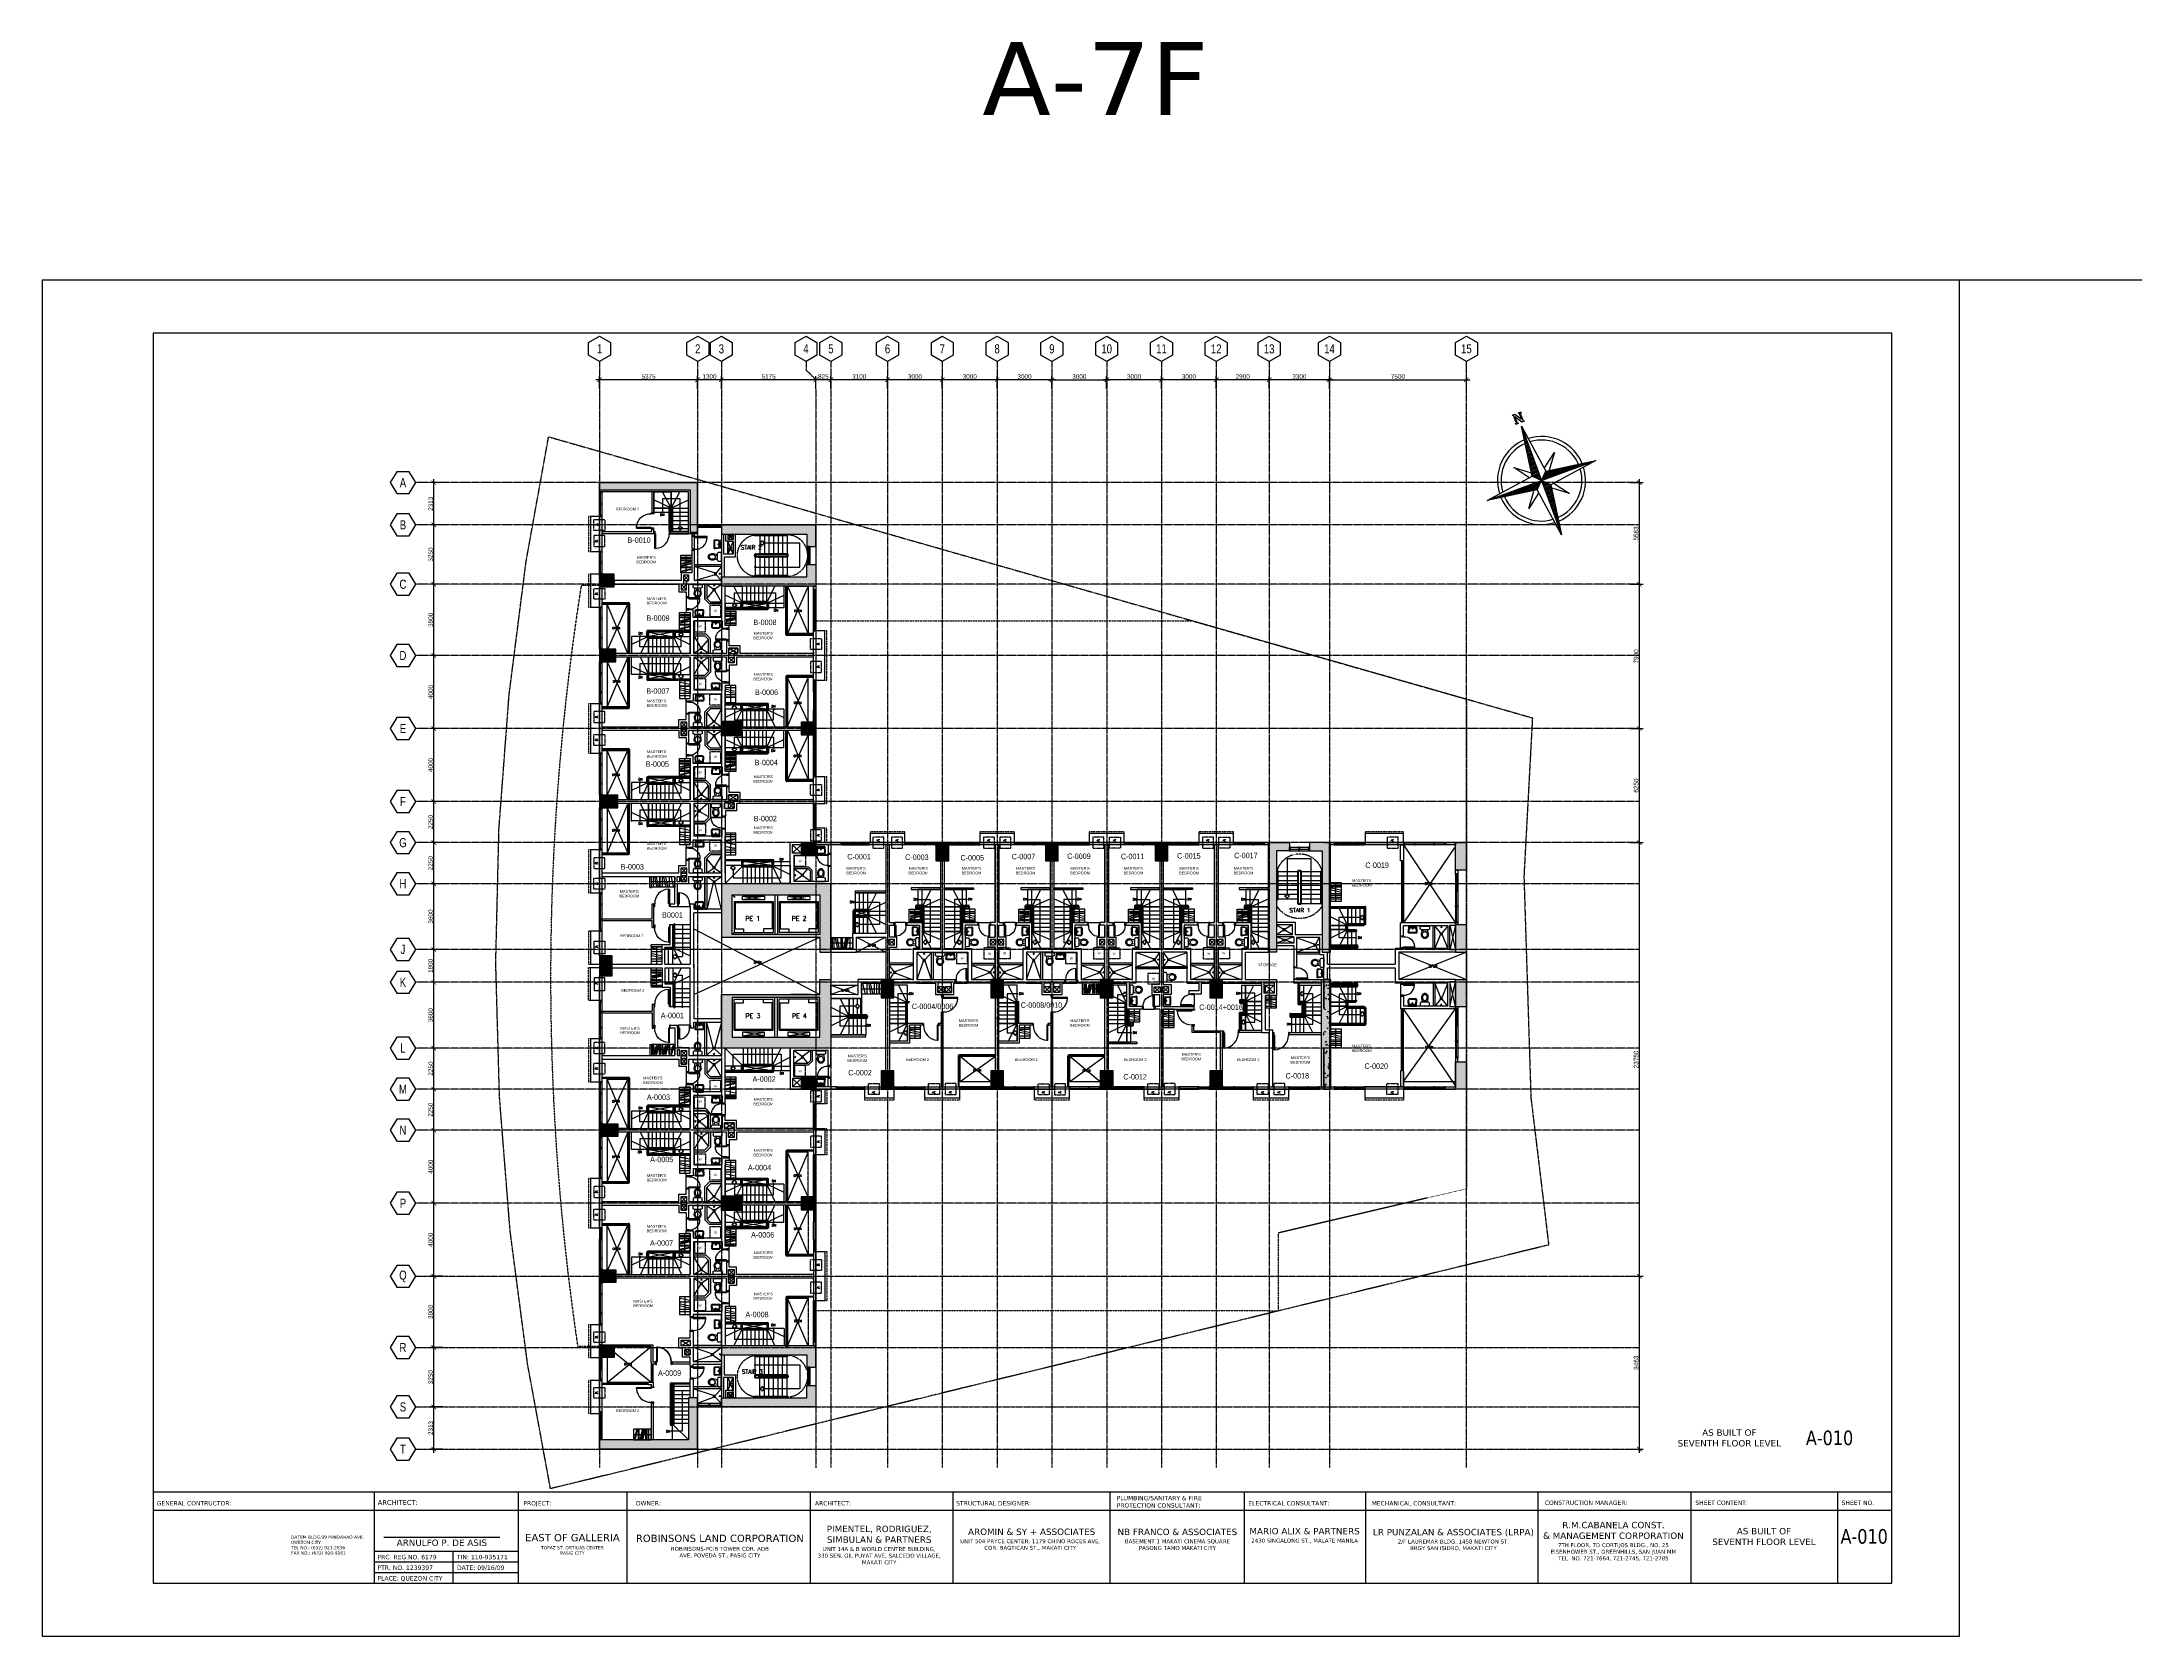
# Model space of a CAD drawing. Header units: inches. Extents: x -189245 to 740841, y -215444 to 469401.
# Drawn here: x 155755 to 270755, y -152678 to -65386 of the extents above; entities that cross this region are included whole.
import ezdxf
from ezdxf.enums import TextEntityAlignment as Align

# ---------------------------------------------------------------- set-up
doc = ezdxf.new("R2010")
doc.units = ezdxf.units.IN
doc.header["$LTSCALE"] = 10
doc.header["$MEASUREMENT"] = 0
for name, pattern in [('GRID NORMAL$0$GRID BASEMENT$0$GRID GROUND$0$GRID$0$$0$PHANTOM', [2.5, 1.25, -0.25, 0.25, -0.25, 0.25, -0.25]), ('HIDDEN', [0.375, 0.25, -0.125]), ('HIDDEN2', [0.1875, 0.125, -0.0625]), ('LEOJ', [0.3, 0.2, -0.1])]:
    doc.linetypes.add(name, pattern=pattern)
for name, color, linetype in [('2', 2, 'Continuous'), ('3', 252, 'Continuous'), ('A-BEAM', 1, 'Continuous'), ('A-CMU WALL', 4, 'Continuous'), ('A-COLUMN HATCH', 252, 'Continuous'), ('a-dim', 8, 'Continuous'), ('A-DOOR', 1, 'Continuous'), ('A-ELEVATOR', 2, 'Continuous'), ('A-EQUIPMENT', 2, 'Continuous'), ('A-EQUIPTMENT', 1, 'Continuous'), ('A-FIXTURE', 2, 'Continuous'), ('A-FIXTURES', 2, 'Continuous'), ('A-FIXTURES-RefEdit0', 2, 'Continuous'), ('A-GRID', 8, 'Continuous'), ('A-HATCH COLUMN', 252, 'Continuous'), ('A-HATCH GRAVEL', 8, 'Continuous'), ('A-HATCH-CMU', 8, 'Continuous'), ('A-HATCH-SOLID', 252, 'Continuous'), ('A-RAILING', 2, 'Continuous'), ('A-SHEARWALL', 6, 'Continuous'), ('A-STAIR', 1, 'Continuous'), ('A-TEXT', 3, 'Continuous'), ('A-TTL', 1, 'Continuous'), ('A-UNIT NUMBER', 2, 'Continuous'), ('A-WINDOW', 2, 'Continuous'), ('ballon', 252, 'Continuous'), ('CABINET', 1, 'Continuous'), ('COLUMN', 6, 'Continuous'), ('GRID BASEMENT$0$A-PROPERTY LINE', 1, 'Continuous'), ('GRID NORMAL-UPPER$0$A-CMU WALL', 4, 'Continuous'), ('GRID NORMAL-UPPER$0$A-SHEARWALL', 6, 'Continuous'), ('GRID NORMAL-UPPER$0$A-WINDOW', 2, 'Continuous'), ('TEXT', 3, 'Continuous'), ('TSG - plaster', 4, 'Continuous'), ('TSG- Beam', 4, 'LEOJ'), ('TSG- Beam @ 1', 4, 'LEOJ'), ('TSG- DIM-WALL SETOUT', 1, 'Continuous'), ('TSG- OPENNING', 1, 'Continuous'), ('TSG- plaster', 4, 'Continuous'), ('TSG- PRE CAST', 4, 'Continuous'), ('TSG- ZOCALLO', 86, 'HIDDEN2'), ('TSG-DIM_WINDWS', 1, 'Continuous'), ('TSG-DRYWALL', 2, 'Continuous')]:
    doc.layers.add(name, color=color, linetype=linetype)
doc.layers.add('DEFPOINT', color=7, linetype='Continuous', plot=False)
doc.layers.add('DEFPOINT @ 1', color=7, linetype='Continuous', plot=False)
doc.styles.add('150', font='romans.shx', dxfattribs={"width": 0.7, "height": 150})
doc.styles.add('ARIAL', font='ARIAL.TTF', dxfattribs={"width": 0.75})
doc.styles.add('GRID NORMAL$0$GRID BASEMENT$0$GRID GROUND$0$GRID$0$Standard', font='ARIAL.TTF')
doc.styles.add('loudet_font200', font='romans.shx')
doc.styles.add('PRSP_Simplex', font='simplex.shx')
doc.dimstyles.new('GRID NORMAL$0$GRID BASEMENT$0$GRID GROUND$0$GRID$0$Standard', dxfattribs={"dimtxt": 250, "dimasz": 0.18, "dimexe": 0.18, "dimexo": 0.0625, "dimgap": 50, "dimtad": 1, "dimdec": 0, "dimzin": 0, "dimdsep": 46, "dimtxsty": 'GRID NORMAL$0$GRID BASEMENT$0$GRID GROUND$0$GRID$0$Standard', "dimcen": 0.09, "dimadec": 0, "dimazin": 0, "dimtfac": 1, "dimtdec": 0, "dimtofl": 0, "dimtmove": 0, "dimatfit": 3, "dimfxl": 1, "dimtolj": 1, "dimtzin": 0, "dimarcsym": 0})

# ---------------------------------------------------------------- blocks, each defined once
blk = doc.blocks.new('A$C001E4594')
at = {"layer": 'TSG- OPENNING', "color": 1}
for p, q in [((125, 572), (425, 872)), ((425, 572), (125, 872)), ((125, 572), (425, 572)), ((125, 422), (425, 422)), ((125, 422), (425, 122)), ((425, 422), (125, 122))]:
    blk.add_line(p, q, dxfattribs=at)
for points in [[(125, 872), (425, 872), (425, 572), (125, 572)], [(425, 422), (125, 422), (125, 122), (425, 122)], [(125, 422), (425, 422), (425, 122), (125, 122)]]:
    blk.add_lwpolyline(points, close=True, dxfattribs=at)
at = {"layer": 'TSG- plaster'}
blk.add_lwpolyline([(125, 872), (425, 872), (425, 122), (125, 122), (125, 872)], dxfattribs=at)
blk = doc.blocks.new('STAIR 1 2 3')
at = {"layer": 'A-STAIR', "color": 2, "linetype": 'Continuous'}
for p, q in [((-39000, 14612), (-39000, 14650)), ((-38950, 14562), (-37200, 14562)), ((-38942, 14600), (-37218, 14600)), ((-37188, 14630), (-37188, 14650)), ((-37150, 14612), (-37150, 14650)), ((-39000, 13451), (-39000, 13500)), ((-38962, 13500), (-38962, 13451)), ((-38937, 13562), (-37213, 13562)), ((-38937, 13524), (-37353, 13524)), ((-37213, 13426), (-38859, 13426)), ((-37213, 13562), (-38797, 13562)), ((-37213, 13524), (-38797, 13524)), ((-38797, 13426), (-37213, 13426)), ((-38797, 13388), (-38127, 13388)), ((-37213, 13388), (-38023, 13388)), ((-37188, 13500), (-37188, 13451)), ((-37150, 13451), (-37150, 13500)), ((-38998, 12338), (-38998, 12300)), ((-38960, 12330), (-38960, 12300)), ((-38948, 12388), (-37198, 12388)), ((-38940, 12350), (-37216, 12350)), ((-37186, 12320), (-37186, 12300)), ((-37148, 12338), (-37148, 12300)), ((-10356, -3775), (-10394, -3775)), ((-10374, -3813), (-10394, -3813)), ((-10344, -5317), (-10344, -3843)), ((-10306, -5325), (-10306, -3825)), ((-7982, -5575), (-7982, -3825)), ((-7944, -5567), (-7944, -3842)), ((-7932, -3774), (-7894, -3774)), ((-7914, -3812), (-7894, -3812)), ((-10364, -5337), (-10394, -5337)), ((-10356, -5375), (-10394, -5375)), ((-7932, -5625), (-7894, -5625)), ((-7924, -5587), (-7894, -5587)), ((-38998, -30338), (-38998, -30300)), ((-38960, -30330), (-38960, -30300)), ((-38948, -30388), (-37198, -30388)), ((-38940, -30350), (-37216, -30350)), ((-37186, -30320), (-37186, -30300)), ((-37148, -30338), (-37148, -30300)), ((-39000, -31452), (-39000, -31501)), ((-38962, -31501), (-38962, -31451)), ((-38937, -31525), (-37353, -31525)), ((-38937, -31563), (-37213, -31563)), ((-37213, -31427), (-38859, -31427)), ((-38797, -31389), (-38127, -31389)), ((-38797, -31427), (-37213, -31427)), ((-37213, -31525), (-38797, -31525)), ((-37213, -31563), (-38797, -31563)), ((-37213, -31389), (-38023, -31389)), ((-37188, -31501), (-37188, -31451)), ((-37150, -31452), (-37150, -31501)), ((-39000, -32612), (-39000, -32650)), ((-38950, -32562), (-37200, -32562)), ((-38942, -32600), (-37218, -32600)), ((-37188, -32630), (-37188, -32650)), ((-37150, -32612), (-37150, -32650))]:
    blk.add_line(p, q, dxfattribs=at)
at = {"layer": 'A-STAIR', "linetype": 'Continuous'}
for p, q in [((-37040, 12300), (-37040, 12300)), ((-7757, -3388), (-7757, -3388)), ((-10418, -3576), (-10418, -3576)), ((-10394, -3716), (-10394, -3716)), ((-7895, -3716), (-7895, -3716)), ((-7871, -3576), (-7871, -3576)), ((-37040, -30300), (-37040, -30300))]:
    blk.add_line(p, q, dxfattribs=at)
at = {"layer": 'A-STAIR', "color": 2, "linetype": 'Continuous'}
for points in [[(-38962, 14620), (-38962, 14650)], [(-38023, 13388), (-38937, 13388)], [(-9070, -5562), (-9070, -3838)], [(-9032, -4637), (-9032, -3838)], [(-9032, -5562), (-9032, -4637)], [(-38023, -31389), (-38937, -31389)], [(-38962, -32620), (-38962, -32650)]]:
    blk.add_lwpolyline(points, dxfattribs=at)
at = {"layer": 'A-STAIR'}
for points in [[(-38920, 12844), (-36507, 12844), (-36507, 14157), (-38492, 14157)], [(-8513, -5575), (-8513, -3131), (-9826, -3131), (-9826, -5101)], [(-38920, -30844), (-36507, -30844), (-36507, -32157), (-38492, -32157)]]:
    blk.add_lwpolyline(points, dxfattribs=at)
at = {"layer": 'A-STAIR', "linetype": 'Continuous'}
for points in [[(-38700, 14562), (-38700, 13562)], [(-38450, 14562), (-38450, 13562)], [(-38200, 14562), (-38200, 13562)], [(-37950, 14562), (-37950, 13562)], [(-37700, 14562), (-37700, 13562)], [(-37450, 14562), (-37450, 13562)], [(-37200, 14562), (-37200, 13561)], [(-38950, 13388), (-38948, 12388)], [(-38700, 13388), (-38698, 12388)], [(-38450, 13388), (-38448, 12388)], [(-38200, 13388), (-38198, 12388)], [(-37950, 13388), (-37948, 12388)], [(-37700, 13388), (-37698, 12388)], [(-37450, 13388), (-37448, 12388)], [(-37200, 13390), (-37198, 12388)], [(-10306, -3825), (-9256, -3825)], [(-10306, -4075), (-9257, -4075)], [(-10306, -4325), (-9257, -4325)], [(-10306, -4575), (-9257, -4575)], [(-9032, -3825), (-7982, -3825)], [(-9032, -4075), (-7982, -4075)], [(-9032, -4325), (-7982, -4325)], [(-9032, -4575), (-7982, -4575)], [(-10306, -4825), (-9257, -4825)], [(-10306, -5075), (-9257, -5075)], [(-10306, -5325), (-9257, -5325)], [(-9032, -4825), (-7982, -4825)], [(-9032, -5075), (-7982, -5075)], [(-9032, -5325), (-7982, -5325)], [(-9032, -5575), (-7982, -5575)], [(-38950, -31389), (-38948, -30388)], [(-38700, -31389), (-38698, -30388)], [(-38450, -31389), (-38448, -30388)], [(-38200, -31389), (-38198, -30388)], [(-37950, -31389), (-37948, -30388)], [(-37700, -31389), (-37698, -30388)], [(-37450, -31389), (-37448, -30388)], [(-37200, -31390), (-37198, -30388)], [(-38700, -32562), (-38700, -31563)], [(-38450, -32562), (-38450, -31563)], [(-38200, -32562), (-38200, -31563)], [(-37950, -32562), (-37950, -31563)], [(-37700, -32562), (-37700, -31563)], [(-37450, -32562), (-37450, -31563)], [(-37200, -32562), (-37200, -31561)]]:
    blk.add_lwpolyline(points, dxfattribs=at)
at = {"layer": 'A-STAIR', "color": 2}
for points in [[(-38560, 14021), (-38685, 14157), (-38560, 14294), (-38560, 14235), (-38492, 14235), (-38492, 14079), (-38560, 14079)], [(-9689, -5170), (-9826, -5295), (-9962, -5170), (-9904, -5170), (-9904, -5101), (-9748, -5101), (-9748, -5170)], [(-38560, -32020), (-38685, -32157), (-38560, -32293), (-38560, -32235), (-38492, -32235), (-38492, -32079), (-38560, -32079)]]:
    blk.add_lwpolyline(points, close=True, dxfattribs=at)
at = {"layer": 'A-STAIR', "color": 2, "linetype": 'Continuous'}
for points in [[(-38859, 13426), (-38937, 13426, -0.4142136), (-38962, 13451), (-38962, 13500)], [(-37291, 13524), (-37213, 13524, -0.4142136), (-37188, 13500), (-37188, 13451)], [(-37291, 13426), (-37213, 13426, 0.4142136), (-37188, 13451), (-37188, 13500)], [(-9032, -3869), (-9032, -3838, 0.403888), (-9098, -3775), (-9197, -3775, 0.3991201), (-9257, -3832), (-9257, -5545)], [(-9194, -3813, 0.4142136), (-9219, -3838), (-9219, -5562)], [(-9070, -3869), (-9070, -3838, 0.4142136), (-9095, -3813), (-9194, -3813)], [(-9257, -5545), (-9257, -5562, 0.4142136), (-9194, -5625), (-9095, -5625, 0.4142136), (-9032, -5562), (-9032, -5545)], [(-9219, -5545), (-9219, -5562, 0.4142136), (-9194, -5587), (-9095, -5587, 0.4142136), (-9070, -5562), (-9070, -5545)], [(-38859, -31427), (-38937, -31427, 0.4142136), (-38962, -31452), (-38962, -31501)], [(-37291, -31427), (-37213, -31427, -0.4142136), (-37188, -31452), (-37188, -31501)], [(-37291, -31525), (-37213, -31525, 0.4142136), (-37188, -31500), (-37188, -31451)]]:
    blk.add_lwpolyline(points, format="xyb", dxfattribs=at)
at = {"layer": 'A-STAIR', "color": 2}
for centre in [(-38950, 12844), (-8513, -5575), (-38950, -30844)]:
    blk.add_circle(centre, 30, dxfattribs=at)
at = {"layer": 'A-STAIR', "linetype": 'HIDDEN'}
for centre, radius, start, end in [((-38813, 13467), 1133, 99.09401, 260.59976), ((-37208, 13471), 1134, 273.02061, 87.08955), ((-9144, -4176), 1299, 15.71926, 164.28074), ((-9144, -4891), 1501, 213.59775, 326.40225), ((-38813, -31467), 1133, 99.40024, 260.90599), ((-37208, -31471), 1134, 272.91045, 86.97939)]:
    blk.add_arc(centre, radius, start, end, dxfattribs=at)
at = {"layer": 'A-STAIR', "color": 2, "linetype": 'Continuous'}
for centre, radius, start, end in [((-38950, 14612), 50, 180, 270), ((-38942, 14620), 20, 180, 270), ((-37218, 14630), 30, 270, 0), ((-37200, 14612), 50, 270, 0), ((-38938, 13500), 62.2, 89.2192, 179.86407), ((-38938, 13500), 62.2, 89.21928, 179.86414), ((-38937, 13451), 63, 180.00007, 270.00007), ((-38938, 13500), 24.2, 88.01504, 179.64665), ((-38938, 13500), 24.2, 88.01514, 179.64671), ((-37212, 13500), 62.2, 0.13599, 90.78087), ((-37213, 13451), 63, 270.00007, 0.00007), ((-38948, 12338), 50, 90, 180), ((-38940, 12330), 20, 90, 180), ((-37216, 12320), 30, 0, 90), ((-37198, 12338), 50, 0, 90), ((-10374, -3843), 30, 0, 90), ((-10356, -3825), 50, 0, 90), ((-7932, -3824), 50, 90, 180), ((-7914, -3842), 30, 90, 180), ((-10364, -5317), 20, 270, 0), ((-10356, -5325), 50, 270, 0), ((-7932, -5575), 50, 180, 270), ((-7924, -5567), 20, 180, 270), ((-38948, -30338), 50, 180, 270), ((-38940, -30330), 20, 180, 270), ((-37216, -30320), 30, 270, 0), ((-37198, -30338), 50, 270, 0), ((-38937, -31452), 63, 89.99993, 179.99993), ((-38938, -31500), 62.2, 180.13586, 270.78072), ((-38938, -31500), 62.2, 180.13593, 270.7808), ((-38938, -31500), 24.2, 180.35329, 271.98486), ((-38938, -31500), 24.2, 180.35335, 271.98496), ((-37213, -31452), 63, 359.99993, 89.99993), ((-37212, -31500), 62.2, 269.21913, 359.86401), ((-38950, -32612), 50, 90, 180), ((-38942, -32620), 20, 90, 180), ((-37218, -32630), 30, 0, 90), ((-37200, -32612), 50, 0, 90)]:
    blk.add_arc(centre, radius, start, end, dxfattribs=at)
blk = doc.blocks.new('GRID NORMAL$0$GRID BASEMENT$0$GRID GROUND$0$GRID$0$$0$GRID-V')
at = {"color": 3}
blk.add_lwpolyline([(6, 10.4), (0, 13.9), (-6, 10.4), (-6, 3.5), (0, 0), (6, 3.5)], close=True, dxfattribs=at)
at = {"color": 6, "style": 'GRID NORMAL$0$GRID BASEMENT$0$GRID GROUND$0$GRID$0$Standard', "width": 0.75}
blk.add_attdef('V', text='', height=5, dxfattribs=at).set_placement((0, 6.9), align=Align.MIDDLE)
blk = doc.blocks.new('GRID NORMAL$0$GRID BASEMENT$0$GRID GROUND$0$GRID$0$$0$GRID-H')
at = {"color": 3}
blk.add_lwpolyline([(-10.4, 6), (-13.9, 0), (-10.4, -6), (-3.5, -6), (0, 0), (-3.5, 6)], close=True, dxfattribs=at)
at = {"color": 6, "style": 'GRID NORMAL$0$GRID BASEMENT$0$GRID GROUND$0$GRID$0$Standard', "width": 0.75}
blk.add_attdef('H', text='', height=5, dxfattribs=at).set_placement((-6.9, 0), align=Align.MIDDLE)
blk = doc.blocks.new('GRID NORMAL$0$GRID BASEMENT$0$GRID GROUND$0$GRID$0$_ARCHTICK')
at = {"color": 0, "linetype": 'ByBlock', "ltscale": 20, "const_width": 0.15}
blk.add_lwpolyline([(-0.5, -0.5), (0.5, 0.5)], dxfattribs=at)
blk = doc.blocks.new('*D448')
at = {"layer": 'a-dim', "color": 0, "lineweight": -2, "ltscale": 500}
for p, q in [((-74659, -229688), (-78159, -229688)), ((-77959, -230188), (-77959, -229488)), ((-74859, -230188), (-74859, -229488))]:
    blk.add_line(p, q, dxfattribs=at)
at = {"layer": 'Defpoints', "color": 0, "ltscale": 500}
for p in [(-77959, -229688), (-77959, -230188), (-74859, -230188)]:
    blk.add_point(p, dxfattribs=at)
at = {"layer": 'a-dim', "color": 0, "lineweight": -2, "ltscale": 500, "xscale": 250, "yscale": 250, "zscale": 250, "rotation": 180}
blk.add_blockref('GRID NORMAL$0$GRID BASEMENT$0$GRID GROUND$0$GRID$0$_ARCHTICK', (-77959, -229688), dxfattribs=at)
at = {"layer": 'a-dim', "color": 0, "lineweight": -2, "ltscale": 500, "xscale": 250, "yscale": 250, "zscale": 250}
blk.add_blockref('GRID NORMAL$0$GRID BASEMENT$0$GRID GROUND$0$GRID$0$_ARCHTICK', (-74859, -229688), dxfattribs=at)
at = {"layer": 'a-dim', "color": 3, "ltscale": 500, "insert": (-76409, -229511), "char_height": 250, "attachment_point": 5, "style": 'GRID NORMAL$0$GRID BASEMENT$0$GRID GROUND$0$GRID$0$Standard'}
blk.add_mtext('\\A1;3100', dxfattribs=at)
blk = doc.blocks.new('*D449')
at = {"layer": 'a-dim', "color": 0, "lineweight": -2, "ltscale": 500}
for p, q in [((-50459, -229688), (-54159, -229688)), ((-53959, -230188), (-53959, -229488)), ((-50659, -230188), (-50659, -229488))]:
    blk.add_line(p, q, dxfattribs=at)
at = {"layer": 'Defpoints', "color": 0, "ltscale": 500}
for p in [(-53959, -229688), (-53959, -230188), (-50659, -230188)]:
    blk.add_point(p, dxfattribs=at)
at = {"layer": 'a-dim', "color": 0, "lineweight": -2, "ltscale": 500, "xscale": 250, "yscale": 250, "zscale": 250, "rotation": 180}
blk.add_blockref('GRID NORMAL$0$GRID BASEMENT$0$GRID GROUND$0$GRID$0$_ARCHTICK', (-53959, -229688), dxfattribs=at)
at = {"layer": 'a-dim', "color": 0, "lineweight": -2, "ltscale": 500, "xscale": 250, "yscale": 250, "zscale": 250}
blk.add_blockref('GRID NORMAL$0$GRID BASEMENT$0$GRID GROUND$0$GRID$0$_ARCHTICK', (-50659, -229688), dxfattribs=at)
at = {"layer": 'a-dim', "color": 3, "ltscale": 500, "insert": (-52309, -229511), "char_height": 250, "attachment_point": 5, "style": 'GRID NORMAL$0$GRID BASEMENT$0$GRID GROUND$0$GRID$0$Standard'}
blk.add_mtext('\\A1;3300', dxfattribs=at)
blk = doc.blocks.new('*D450')
at = {"layer": 'a-dim', "color": 0, "lineweight": -2, "ltscale": 500}
for p, q in [((-53759, -229688), (-57059, -229688)), ((-56859, -230188), (-56859, -229488)), ((-53959, -230188), (-53959, -229488))]:
    blk.add_line(p, q, dxfattribs=at)
at = {"layer": 'Defpoints', "color": 0, "ltscale": 500}
for p in [(-56859, -229688), (-56859, -230188), (-53959, -230188)]:
    blk.add_point(p, dxfattribs=at)
at = {"layer": 'a-dim', "color": 0, "lineweight": -2, "ltscale": 500, "xscale": 250, "yscale": 250, "zscale": 250, "rotation": 180}
blk.add_blockref('GRID NORMAL$0$GRID BASEMENT$0$GRID GROUND$0$GRID$0$_ARCHTICK', (-56859, -229688), dxfattribs=at)
at = {"layer": 'a-dim', "color": 0, "lineweight": -2, "ltscale": 500, "xscale": 250, "yscale": 250, "zscale": 250}
blk.add_blockref('GRID NORMAL$0$GRID BASEMENT$0$GRID GROUND$0$GRID$0$_ARCHTICK', (-53959, -229688), dxfattribs=at)
at = {"layer": 'a-dim', "color": 3, "ltscale": 500, "insert": (-55409, -229511), "char_height": 250, "attachment_point": 5, "style": 'GRID NORMAL$0$GRID BASEMENT$0$GRID GROUND$0$GRID$0$Standard'}
blk.add_mtext('\\A1;2900', dxfattribs=at)
blk = doc.blocks.new('*D451')
at = {"layer": 'a-dim', "color": 0, "lineweight": -2, "ltscale": 500}
for p, q in [((-59659, -229688), (-63059, -229688)), ((-62859, -230188), (-62859, -229488)), ((-59859, -230188), (-59859, -229488))]:
    blk.add_line(p, q, dxfattribs=at)
at = {"layer": 'Defpoints', "color": 0, "ltscale": 500}
for p in [(-62859, -229688), (-62859, -230188), (-59859, -230188)]:
    blk.add_point(p, dxfattribs=at)
at = {"layer": 'a-dim', "color": 0, "lineweight": -2, "ltscale": 500, "xscale": 250, "yscale": 250, "zscale": 250, "rotation": 180}
blk.add_blockref('GRID NORMAL$0$GRID BASEMENT$0$GRID GROUND$0$GRID$0$_ARCHTICK', (-62859, -229688), dxfattribs=at)
at = {"layer": 'a-dim', "color": 0, "lineweight": -2, "ltscale": 500, "xscale": 250, "yscale": 250, "zscale": 250}
blk.add_blockref('GRID NORMAL$0$GRID BASEMENT$0$GRID GROUND$0$GRID$0$_ARCHTICK', (-59859, -229688), dxfattribs=at)
at = {"layer": 'a-dim', "color": 3, "ltscale": 500, "insert": (-61359, -229511), "char_height": 250, "attachment_point": 5, "style": 'GRID NORMAL$0$GRID BASEMENT$0$GRID GROUND$0$GRID$0$Standard'}
blk.add_mtext('\\A1;3000', dxfattribs=at)
blk = doc.blocks.new('*D452')
at = {"layer": 'a-dim', "color": 0, "lineweight": -2, "ltscale": 500}
for p, q in [((-71659, -229688), (-75059, -229688)), ((-74859, -230188), (-74859, -229488)), ((-71859, -230188), (-71859, -229488))]:
    blk.add_line(p, q, dxfattribs=at)
at = {"layer": 'Defpoints', "color": 0, "ltscale": 500}
for p in [(-74859, -229688), (-74859, -230188), (-71859, -230188)]:
    blk.add_point(p, dxfattribs=at)
at = {"layer": 'a-dim', "color": 0, "lineweight": -2, "ltscale": 500, "xscale": 250, "yscale": 250, "zscale": 250, "rotation": 180}
blk.add_blockref('GRID NORMAL$0$GRID BASEMENT$0$GRID GROUND$0$GRID$0$_ARCHTICK', (-74859, -229688), dxfattribs=at)
at = {"layer": 'a-dim', "color": 0, "lineweight": -2, "ltscale": 500, "xscale": 250, "yscale": 250, "zscale": 250}
blk.add_blockref('GRID NORMAL$0$GRID BASEMENT$0$GRID GROUND$0$GRID$0$_ARCHTICK', (-71859, -229688), dxfattribs=at)
at = {"layer": 'a-dim', "color": 3, "ltscale": 500, "insert": (-73359, -229511), "char_height": 250, "attachment_point": 5, "style": 'GRID NORMAL$0$GRID BASEMENT$0$GRID GROUND$0$GRID$0$Standard'}
blk.add_mtext('\\A1;3000', dxfattribs=at)
blk = doc.blocks.new('*D453')
at = {"layer": 'a-dim', "color": 0, "lineweight": -2, "ltscale": 500}
for p, q in [((-56659, -229688), (-60059, -229688)), ((-59859, -230188), (-59859, -229488)), ((-56859, -230188), (-56859, -229488))]:
    blk.add_line(p, q, dxfattribs=at)
at = {"layer": 'Defpoints', "color": 0, "ltscale": 500}
for p in [(-59859, -229688), (-59859, -230188), (-56859, -230188)]:
    blk.add_point(p, dxfattribs=at)
at = {"layer": 'a-dim', "color": 0, "lineweight": -2, "ltscale": 500, "xscale": 250, "yscale": 250, "zscale": 250, "rotation": 180}
blk.add_blockref('GRID NORMAL$0$GRID BASEMENT$0$GRID GROUND$0$GRID$0$_ARCHTICK', (-59859, -229688), dxfattribs=at)
at = {"layer": 'a-dim', "color": 0, "lineweight": -2, "ltscale": 500, "xscale": 250, "yscale": 250, "zscale": 250}
blk.add_blockref('GRID NORMAL$0$GRID BASEMENT$0$GRID GROUND$0$GRID$0$_ARCHTICK', (-56859, -229688), dxfattribs=at)
at = {"layer": 'a-dim', "color": 3, "ltscale": 500, "insert": (-58359, -229511), "char_height": 250, "attachment_point": 5, "style": 'GRID NORMAL$0$GRID BASEMENT$0$GRID GROUND$0$GRID$0$Standard'}
blk.add_mtext('\\A1;3000', dxfattribs=at)
blk = doc.blocks.new('*D454')
at = {"layer": 'a-dim', "color": 0, "lineweight": -2, "ltscale": 500}
for p, q in [((-65659, -229688), (-69059, -229688)), ((-68859, -230188), (-68859, -229488)), ((-65859, -230188), (-65859, -229488))]:
    blk.add_line(p, q, dxfattribs=at)
at = {"layer": 'Defpoints', "color": 0, "ltscale": 500}
for p in [(-68859, -229688), (-68859, -230188), (-65859, -230188)]:
    blk.add_point(p, dxfattribs=at)
at = {"layer": 'a-dim', "color": 0, "lineweight": -2, "ltscale": 500, "xscale": 250, "yscale": 250, "zscale": 250, "rotation": 180}
blk.add_blockref('GRID NORMAL$0$GRID BASEMENT$0$GRID GROUND$0$GRID$0$_ARCHTICK', (-68859, -229688), dxfattribs=at)
at = {"layer": 'a-dim', "color": 0, "lineweight": -2, "ltscale": 500, "xscale": 250, "yscale": 250, "zscale": 250}
blk.add_blockref('GRID NORMAL$0$GRID BASEMENT$0$GRID GROUND$0$GRID$0$_ARCHTICK', (-65859, -229688), dxfattribs=at)
at = {"layer": 'a-dim', "color": 3, "ltscale": 500, "insert": (-67359, -229511), "char_height": 250, "attachment_point": 5, "style": 'GRID NORMAL$0$GRID BASEMENT$0$GRID GROUND$0$GRID$0$Standard'}
blk.add_mtext('\\A1;3000', dxfattribs=at)
blk = doc.blocks.new('*D455')
at = {"layer": 'a-dim', "color": 0, "lineweight": -2, "ltscale": 500}
for p, q in [((-68659, -229688), (-72059, -229688)), ((-71859, -230188), (-71859, -229488)), ((-68859, -230188), (-68859, -229488))]:
    blk.add_line(p, q, dxfattribs=at)
at = {"layer": 'Defpoints', "color": 0, "ltscale": 500}
for p in [(-71859, -229688), (-71859, -230188), (-68859, -230188)]:
    blk.add_point(p, dxfattribs=at)
at = {"layer": 'a-dim', "color": 0, "lineweight": -2, "ltscale": 500, "xscale": 250, "yscale": 250, "zscale": 250, "rotation": 180}
blk.add_blockref('GRID NORMAL$0$GRID BASEMENT$0$GRID GROUND$0$GRID$0$_ARCHTICK', (-71859, -229688), dxfattribs=at)
at = {"layer": 'a-dim', "color": 0, "lineweight": -2, "ltscale": 500, "xscale": 250, "yscale": 250, "zscale": 250}
blk.add_blockref('GRID NORMAL$0$GRID BASEMENT$0$GRID GROUND$0$GRID$0$_ARCHTICK', (-68859, -229688), dxfattribs=at)
at = {"layer": 'a-dim', "color": 3, "ltscale": 500, "insert": (-70359, -229511), "char_height": 250, "attachment_point": 5, "style": 'GRID NORMAL$0$GRID BASEMENT$0$GRID GROUND$0$GRID$0$Standard'}
blk.add_mtext('\\A1;3000', dxfattribs=at)
blk = doc.blocks.new('*D456')
at = {"layer": 'a-dim', "color": 0, "lineweight": -2, "ltscale": 500}
for p, q in [((-78584, -229688), (-84159, -229688)), ((-83959, -230188), (-83959, -229488)), ((-78784, -230188), (-78784, -229488))]:
    blk.add_line(p, q, dxfattribs=at)
at = {"layer": 'Defpoints', "color": 0, "ltscale": 500}
for p in [(-83959, -229688), (-83959, -230188), (-78784, -230188)]:
    blk.add_point(p, dxfattribs=at)
at = {"layer": 'a-dim', "color": 0, "lineweight": -2, "ltscale": 500, "xscale": 250, "yscale": 250, "zscale": 250, "rotation": 180}
blk.add_blockref('GRID NORMAL$0$GRID BASEMENT$0$GRID GROUND$0$GRID$0$_ARCHTICK', (-83959, -229688), dxfattribs=at)
at = {"layer": 'a-dim', "color": 0, "lineweight": -2, "ltscale": 500, "xscale": 250, "yscale": 250, "zscale": 250}
blk.add_blockref('GRID NORMAL$0$GRID BASEMENT$0$GRID GROUND$0$GRID$0$_ARCHTICK', (-78784, -229688), dxfattribs=at)
at = {"layer": 'a-dim', "color": 3, "ltscale": 500, "insert": (-81371, -229511), "char_height": 250, "attachment_point": 5, "style": 'GRID NORMAL$0$GRID BASEMENT$0$GRID GROUND$0$GRID$0$Standard'}
blk.add_mtext('\\A1;5175', dxfattribs=at)
blk = doc.blocks.new('*D457')
at = {"layer": 'a-dim', "color": 0, "lineweight": -2, "ltscale": 500}
for p, q in [((-85059, -229688), (-90834, -229688)), ((-90634, -230188), (-90634, -229488)), ((-85259, -230188), (-85259, -229488))]:
    blk.add_line(p, q, dxfattribs=at)
at = {"layer": 'Defpoints', "color": 0, "ltscale": 500}
for p in [(-90634, -229688), (-90634, -230188), (-85259, -230188)]:
    blk.add_point(p, dxfattribs=at)
at = {"layer": 'a-dim', "color": 0, "lineweight": -2, "ltscale": 500, "xscale": 250, "yscale": 250, "zscale": 250, "rotation": 180}
blk.add_blockref('GRID NORMAL$0$GRID BASEMENT$0$GRID GROUND$0$GRID$0$_ARCHTICK', (-90634, -229688), dxfattribs=at)
at = {"layer": 'a-dim', "color": 0, "lineweight": -2, "ltscale": 500, "xscale": 250, "yscale": 250, "zscale": 250}
blk.add_blockref('GRID NORMAL$0$GRID BASEMENT$0$GRID GROUND$0$GRID$0$_ARCHTICK', (-85259, -229688), dxfattribs=at)
at = {"layer": 'a-dim', "color": 3, "ltscale": 500, "insert": (-87946, -229511), "char_height": 250, "attachment_point": 5, "style": 'GRID NORMAL$0$GRID BASEMENT$0$GRID GROUND$0$GRID$0$Standard'}
blk.add_mtext('\\A1;5375', dxfattribs=at)
blk = doc.blocks.new('*D458')
at = {"layer": 'a-dim', "color": 0, "lineweight": -2, "ltscale": 500}
for p, q in [((-99204, -235324), (-99904, -235324)), ((-99704, -237837), (-99704, -235124)), ((-99204, -237637), (-99904, -237637))]:
    blk.add_line(p, q, dxfattribs=at)
at = {"layer": 'Defpoints', "color": 0, "ltscale": 500}
for p in [(-99704, -235324), (-99204, -235324), (-99204, -237637)]:
    blk.add_point(p, dxfattribs=at)
at = {"layer": 'a-dim', "color": 0, "lineweight": -2, "ltscale": 500, "xscale": 250, "yscale": 250, "zscale": 250}
for p, rotation in [((-99704, -235324), 90), ((-99704, -237637), 270)]:
    blk.add_blockref('GRID NORMAL$0$GRID BASEMENT$0$GRID GROUND$0$GRID$0$_ARCHTICK', p, dxfattribs=dict(at, rotation=rotation))
at = {"layer": 'a-dim', "color": 3, "ltscale": 500, "insert": (-99881, -236480), "char_height": 250, "attachment_point": 5, "rotation": 90, "style": 'GRID NORMAL$0$GRID BASEMENT$0$GRID GROUND$0$GRID$0$Standard'}
blk.add_mtext('\\A1;2313', dxfattribs=at)
blk = doc.blocks.new('*D459')
at = {"layer": 'a-dim', "color": 0, "lineweight": -2, "ltscale": 500}
for p, q in [((-66059, -229688), (-62659, -229688)), ((-65859, -230188), (-65859, -229488)), ((-62859, -230188), (-62859, -229488))]:
    blk.add_line(p, q, dxfattribs=at)
at = {"layer": 'Defpoints', "color": 0, "ltscale": 500}
for p in [(-62859, -229688), (-65859, -230188), (-62859, -230188)]:
    blk.add_point(p, dxfattribs=at)
at = {"layer": 'a-dim', "color": 0, "lineweight": -2, "ltscale": 500, "xscale": 250, "yscale": 250, "zscale": 250, "rotation": 180}
blk.add_blockref('GRID NORMAL$0$GRID BASEMENT$0$GRID GROUND$0$GRID$0$_ARCHTICK', (-65859, -229688), dxfattribs=at)
at = {"layer": 'a-dim', "color": 0, "lineweight": -2, "ltscale": 500, "xscale": 250, "yscale": 250, "zscale": 250}
blk.add_blockref('GRID NORMAL$0$GRID BASEMENT$0$GRID GROUND$0$GRID$0$_ARCHTICK', (-62859, -229688), dxfattribs=at)
at = {"layer": 'a-dim', "color": 3, "ltscale": 500, "insert": (-64359, -229511), "char_height": 250, "attachment_point": 5, "style": 'GRID NORMAL$0$GRID BASEMENT$0$GRID GROUND$0$GRID$0$Standard'}
blk.add_mtext('\\A1;3000', dxfattribs=at)
blk = doc.blocks.new('*D460')
at = {"layer": 'a-dim', "color": 0, "lineweight": -2, "ltscale": 500}
for p, q in [((-50859, -229688), (-42959, -229688)), ((-50659, -230188), (-50659, -229488)), ((-43159, -230188), (-43159, -229488))]:
    blk.add_line(p, q, dxfattribs=at)
at = {"layer": 'Defpoints', "color": 0, "ltscale": 500}
for p in [(-43159, -229688), (-50659, -230188), (-43159, -230188)]:
    blk.add_point(p, dxfattribs=at)
at = {"layer": 'a-dim', "color": 0, "lineweight": -2, "ltscale": 500, "xscale": 250, "yscale": 250, "zscale": 250, "rotation": 180}
blk.add_blockref('GRID NORMAL$0$GRID BASEMENT$0$GRID GROUND$0$GRID$0$_ARCHTICK', (-50659, -229688), dxfattribs=at)
at = {"layer": 'a-dim', "color": 0, "lineweight": -2, "ltscale": 500, "xscale": 250, "yscale": 250, "zscale": 250}
blk.add_blockref('GRID NORMAL$0$GRID BASEMENT$0$GRID GROUND$0$GRID$0$_ARCHTICK', (-43159, -229688), dxfattribs=at)
at = {"layer": 'a-dim', "color": 3, "ltscale": 500, "insert": (-46909, -229511), "char_height": 250, "attachment_point": 5, "style": 'GRID NORMAL$0$GRID BASEMENT$0$GRID GROUND$0$GRID$0$Standard'}
blk.add_mtext('\\A1;7500', dxfattribs=at)
blk = doc.blocks.new('*D461')
at = {"layer": 'a-dim', "color": 0, "lineweight": -2, "ltscale": 500}
for p, q in [((-83759, -229688), (-85459, -229688)), ((-85259, -230188), (-85259, -229488)), ((-83959, -230188), (-83959, -229488))]:
    blk.add_line(p, q, dxfattribs=at)
at = {"layer": 'Defpoints', "color": 0, "ltscale": 500}
for p in [(-85259, -229688), (-85259, -230188), (-83959, -230188)]:
    blk.add_point(p, dxfattribs=at)
at = {"layer": 'a-dim', "color": 0, "lineweight": -2, "ltscale": 500, "xscale": 250, "yscale": 250, "zscale": 250, "rotation": 180}
blk.add_blockref('GRID NORMAL$0$GRID BASEMENT$0$GRID GROUND$0$GRID$0$_ARCHTICK', (-85259, -229688), dxfattribs=at)
at = {"layer": 'a-dim', "color": 0, "lineweight": -2, "ltscale": 500, "xscale": 250, "yscale": 250, "zscale": 250}
blk.add_blockref('GRID NORMAL$0$GRID BASEMENT$0$GRID GROUND$0$GRID$0$_ARCHTICK', (-83959, -229688), dxfattribs=at)
at = {"layer": 'a-dim', "color": 3, "ltscale": 500, "insert": (-84609, -229511), "char_height": 250, "attachment_point": 5, "style": 'GRID NORMAL$0$GRID BASEMENT$0$GRID GROUND$0$GRID$0$Standard'}
blk.add_mtext('\\A1;1300', dxfattribs=at)
blk = doc.blocks.new('*D462')
at = {"layer": 'a-dim', "color": 0, "lineweight": -2, "ltscale": 500}
for p, q in [((-99204, -237637), (-99904, -237637)), ((-99704, -241087), (-99704, -237437)), ((-99204, -240887), (-99904, -240887))]:
    blk.add_line(p, q, dxfattribs=at)
at = {"layer": 'Defpoints', "color": 0, "ltscale": 500}
for p in [(-99704, -237637), (-99204, -237637), (-99204, -240887)]:
    blk.add_point(p, dxfattribs=at)
at = {"layer": 'a-dim', "color": 0, "lineweight": -2, "ltscale": 500, "xscale": 250, "yscale": 250, "zscale": 250}
for p, rotation in [((-99704, -237637), 90), ((-99704, -240887), 270)]:
    blk.add_blockref('GRID NORMAL$0$GRID BASEMENT$0$GRID GROUND$0$GRID$0$_ARCHTICK', p, dxfattribs=dict(at, rotation=rotation))
at = {"layer": 'a-dim', "color": 3, "ltscale": 500, "insert": (-99881, -239262), "char_height": 250, "attachment_point": 5, "rotation": 90, "style": 'GRID NORMAL$0$GRID BASEMENT$0$GRID GROUND$0$GRID$0$Standard'}
blk.add_mtext('\\A1;3250', dxfattribs=at)
blk = doc.blocks.new('*D463')
at = {"layer": 'a-dim', "color": 0, "lineweight": -2, "ltscale": 500}
for p, q in [((-99204, -240887), (-99904, -240887)), ((-99704, -244987), (-99704, -240687)), ((-99204, -244787), (-99904, -244787))]:
    blk.add_line(p, q, dxfattribs=at)
at = {"layer": 'Defpoints', "color": 0, "ltscale": 500}
for p in [(-99704, -240887), (-99204, -240887), (-99204, -244787)]:
    blk.add_point(p, dxfattribs=at)
at = {"layer": 'a-dim', "color": 0, "lineweight": -2, "ltscale": 500, "xscale": 250, "yscale": 250, "zscale": 250}
for p, rotation in [((-99704, -240887), 90), ((-99704, -244787), 270)]:
    blk.add_blockref('GRID NORMAL$0$GRID BASEMENT$0$GRID GROUND$0$GRID$0$_ARCHTICK', p, dxfattribs=dict(at, rotation=rotation))
at = {"layer": 'a-dim', "color": 3, "ltscale": 500, "insert": (-99881, -242837), "char_height": 250, "attachment_point": 5, "rotation": 90, "style": 'GRID NORMAL$0$GRID BASEMENT$0$GRID GROUND$0$GRID$0$Standard'}
blk.add_mtext('\\A1;3900', dxfattribs=at)
blk = doc.blocks.new('*D464')
at = {"layer": 'a-dim', "color": 0, "lineweight": -2, "ltscale": 500}
for p, q in [((-99204, -244787), (-99904, -244787)), ((-99704, -248987), (-99704, -244587)), ((-99204, -248787), (-99904, -248787))]:
    blk.add_line(p, q, dxfattribs=at)
at = {"layer": 'Defpoints', "color": 0, "ltscale": 500}
for p in [(-99704, -244787), (-99204, -244787), (-99204, -248787)]:
    blk.add_point(p, dxfattribs=at)
at = {"layer": 'a-dim', "color": 0, "lineweight": -2, "ltscale": 500, "xscale": 250, "yscale": 250, "zscale": 250}
for p, rotation in [((-99704, -244787), 90), ((-99704, -248787), 270)]:
    blk.add_blockref('GRID NORMAL$0$GRID BASEMENT$0$GRID GROUND$0$GRID$0$_ARCHTICK', p, dxfattribs=dict(at, rotation=rotation))
at = {"layer": 'a-dim', "color": 3, "ltscale": 500, "insert": (-99881, -246787), "char_height": 250, "attachment_point": 5, "rotation": 90, "style": 'GRID NORMAL$0$GRID BASEMENT$0$GRID GROUND$0$GRID$0$Standard'}
blk.add_mtext('\\A1;4000', dxfattribs=at)
blk = doc.blocks.new('*D465')
at = {"layer": 'a-dim', "color": 0, "lineweight": -2, "ltscale": 500}
for p, q in [((-99204, -248787), (-99904, -248787)), ((-99704, -252987), (-99704, -248587)), ((-99204, -252787), (-99904, -252787))]:
    blk.add_line(p, q, dxfattribs=at)
at = {"layer": 'Defpoints', "color": 0, "ltscale": 500}
for p in [(-99704, -248787), (-99204, -248787), (-99204, -252787)]:
    blk.add_point(p, dxfattribs=at)
at = {"layer": 'a-dim', "color": 0, "lineweight": -2, "ltscale": 500, "xscale": 250, "yscale": 250, "zscale": 250}
for p, rotation in [((-99704, -248787), 90), ((-99704, -252787), 270)]:
    blk.add_blockref('GRID NORMAL$0$GRID BASEMENT$0$GRID GROUND$0$GRID$0$_ARCHTICK', p, dxfattribs=dict(at, rotation=rotation))
at = {"layer": 'a-dim', "color": 3, "ltscale": 500, "insert": (-99881, -250787), "char_height": 250, "attachment_point": 5, "rotation": 90, "style": 'GRID NORMAL$0$GRID BASEMENT$0$GRID GROUND$0$GRID$0$Standard'}
blk.add_mtext('\\A1;4000', dxfattribs=at)
blk = doc.blocks.new('*D466')
at = {"layer": 'a-dim', "color": 0, "lineweight": -2, "ltscale": 500}
for p, q in [((-99204, -252787), (-99904, -252787)), ((-99704, -255237), (-99704, -252587)), ((-99204, -255037), (-99904, -255037))]:
    blk.add_line(p, q, dxfattribs=at)
at = {"layer": 'Defpoints', "color": 0, "ltscale": 500}
for p in [(-99704, -252787), (-99204, -252787), (-99204, -255037)]:
    blk.add_point(p, dxfattribs=at)
at = {"layer": 'a-dim', "color": 0, "lineweight": -2, "ltscale": 500, "xscale": 250, "yscale": 250, "zscale": 250}
for p, rotation in [((-99704, -252787), 90), ((-99704, -255037), 270)]:
    blk.add_blockref('GRID NORMAL$0$GRID BASEMENT$0$GRID GROUND$0$GRID$0$_ARCHTICK', p, dxfattribs=dict(at, rotation=rotation))
at = {"layer": 'a-dim', "color": 3, "ltscale": 500, "insert": (-99881, -253912), "char_height": 250, "attachment_point": 5, "rotation": 90, "style": 'GRID NORMAL$0$GRID BASEMENT$0$GRID GROUND$0$GRID$0$Standard'}
blk.add_mtext('\\A1;2250', dxfattribs=at)
blk = doc.blocks.new('*D467')
at = {"layer": 'a-dim', "color": 0, "lineweight": -2, "ltscale": 500}
for p, q in [((-99204, -255037), (-99904, -255037)), ((-99704, -257487), (-99704, -254837)), ((-99204, -257287), (-99904, -257287))]:
    blk.add_line(p, q, dxfattribs=at)
at = {"layer": 'Defpoints', "color": 0, "ltscale": 500}
for p in [(-99704, -255037), (-99204, -255037), (-99204, -257287)]:
    blk.add_point(p, dxfattribs=at)
at = {"layer": 'a-dim', "color": 0, "lineweight": -2, "ltscale": 500, "xscale": 250, "yscale": 250, "zscale": 250}
for p, rotation in [((-99704, -255037), 90), ((-99704, -257287), 270)]:
    blk.add_blockref('GRID NORMAL$0$GRID BASEMENT$0$GRID GROUND$0$GRID$0$_ARCHTICK', p, dxfattribs=dict(at, rotation=rotation))
at = {"layer": 'a-dim', "color": 3, "ltscale": 500, "insert": (-99881, -256162), "char_height": 250, "attachment_point": 5, "rotation": 90, "style": 'GRID NORMAL$0$GRID BASEMENT$0$GRID GROUND$0$GRID$0$Standard'}
blk.add_mtext('\\A1;2250', dxfattribs=at)
blk = doc.blocks.new('*D468')
at = {"layer": 'a-dim', "color": 0, "lineweight": -2, "ltscale": 500}
for p, q in [((-99204, -260887), (-99904, -260887)), ((-99704, -262887), (-99704, -260687)), ((-99204, -262687), (-99904, -262687))]:
    blk.add_line(p, q, dxfattribs=at)
at = {"layer": 'Defpoints', "color": 0, "ltscale": 500}
for p in [(-99704, -260887), (-99204, -260887), (-99204, -262687)]:
    blk.add_point(p, dxfattribs=at)
at = {"layer": 'a-dim', "color": 0, "lineweight": -2, "ltscale": 500, "xscale": 250, "yscale": 250, "zscale": 250}
for p, rotation in [((-99704, -260887), 90), ((-99704, -262687), 270)]:
    blk.add_blockref('GRID NORMAL$0$GRID BASEMENT$0$GRID GROUND$0$GRID$0$_ARCHTICK', p, dxfattribs=dict(at, rotation=rotation))
at = {"layer": 'a-dim', "color": 3, "ltscale": 500, "insert": (-99881, -261787), "char_height": 250, "attachment_point": 5, "rotation": 90, "style": 'GRID NORMAL$0$GRID BASEMENT$0$GRID GROUND$0$GRID$0$Standard'}
blk.add_mtext('\\A1;1800', dxfattribs=at)
blk = doc.blocks.new('*D469')
at = {"layer": 'a-dim', "color": 0, "lineweight": -2, "ltscale": 500}
for p, q in [((-99204, -266287), (-99904, -266287)), ((-99704, -268737), (-99704, -266087)), ((-99204, -268537), (-99904, -268537))]:
    blk.add_line(p, q, dxfattribs=at)
at = {"layer": 'Defpoints', "color": 0, "ltscale": 500}
for p in [(-99704, -266287), (-99204, -266287), (-99204, -268537)]:
    blk.add_point(p, dxfattribs=at)
at = {"layer": 'a-dim', "color": 0, "lineweight": -2, "ltscale": 500, "xscale": 250, "yscale": 250, "zscale": 250}
for p, rotation in [((-99704, -266287), 90), ((-99704, -268537), 270)]:
    blk.add_blockref('GRID NORMAL$0$GRID BASEMENT$0$GRID GROUND$0$GRID$0$_ARCHTICK', p, dxfattribs=dict(at, rotation=rotation))
at = {"layer": 'a-dim', "color": 3, "ltscale": 500, "insert": (-99881, -267412), "char_height": 250, "attachment_point": 5, "rotation": 90, "style": 'GRID NORMAL$0$GRID BASEMENT$0$GRID GROUND$0$GRID$0$Standard'}
blk.add_mtext('\\A1;2250', dxfattribs=at)
blk = doc.blocks.new('*D470')
at = {"layer": 'a-dim', "color": 0, "lineweight": -2, "ltscale": 500}
for p, q in [((-99204, -268537), (-99904, -268537)), ((-99704, -270987), (-99704, -268337)), ((-99204, -270787), (-99904, -270787))]:
    blk.add_line(p, q, dxfattribs=at)
at = {"layer": 'Defpoints', "color": 0, "ltscale": 500}
for p in [(-99704, -268537), (-99204, -268537), (-99204, -270787)]:
    blk.add_point(p, dxfattribs=at)
at = {"layer": 'a-dim', "color": 0, "lineweight": -2, "ltscale": 500, "xscale": 250, "yscale": 250, "zscale": 250}
for p, rotation in [((-99704, -268537), 90), ((-99704, -270787), 270)]:
    blk.add_blockref('GRID NORMAL$0$GRID BASEMENT$0$GRID GROUND$0$GRID$0$_ARCHTICK', p, dxfattribs=dict(at, rotation=rotation))
at = {"layer": 'a-dim', "color": 3, "ltscale": 500, "insert": (-99881, -269662), "char_height": 250, "attachment_point": 5, "rotation": 90, "style": 'GRID NORMAL$0$GRID BASEMENT$0$GRID GROUND$0$GRID$0$Standard'}
blk.add_mtext('\\A1;2250', dxfattribs=at)
blk = doc.blocks.new('*D471')
at = {"layer": 'a-dim', "color": 0, "lineweight": -2, "ltscale": 500}
for p, q in [((-99204, -270787), (-99904, -270787)), ((-99704, -274987), (-99704, -270587)), ((-99204, -274787), (-99904, -274787))]:
    blk.add_line(p, q, dxfattribs=at)
at = {"layer": 'Defpoints', "color": 0, "ltscale": 500}
for p in [(-99704, -270787), (-99204, -270787), (-99204, -274787)]:
    blk.add_point(p, dxfattribs=at)
at = {"layer": 'a-dim', "color": 0, "lineweight": -2, "ltscale": 500, "xscale": 250, "yscale": 250, "zscale": 250}
for p, rotation in [((-99704, -270787), 90), ((-99704, -274787), 270)]:
    blk.add_blockref('GRID NORMAL$0$GRID BASEMENT$0$GRID GROUND$0$GRID$0$_ARCHTICK', p, dxfattribs=dict(at, rotation=rotation))
at = {"layer": 'a-dim', "color": 3, "ltscale": 500, "insert": (-99881, -272787), "char_height": 250, "attachment_point": 5, "rotation": 90, "style": 'GRID NORMAL$0$GRID BASEMENT$0$GRID GROUND$0$GRID$0$Standard'}
blk.add_mtext('\\A1;4000', dxfattribs=at)
blk = doc.blocks.new('*D472')
at = {"layer": 'a-dim', "color": 0, "lineweight": -2, "ltscale": 500}
for p, q in [((-77759, -229688), (-78984, -229688)), ((-78784, -230188), (-78784, -229488)), ((-77959, -230188), (-77959, -229488))]:
    blk.add_line(p, q, dxfattribs=at)
at = {"layer": 'Defpoints', "color": 0, "ltscale": 500}
for p in [(-78784, -229688), (-78784, -230188), (-77959, -230188)]:
    blk.add_point(p, dxfattribs=at)
at = {"layer": 'a-dim', "color": 0, "lineweight": -2, "ltscale": 500, "xscale": 250, "yscale": 250, "zscale": 250, "rotation": 180}
blk.add_blockref('GRID NORMAL$0$GRID BASEMENT$0$GRID GROUND$0$GRID$0$_ARCHTICK', (-78784, -229688), dxfattribs=at)
at = {"layer": 'a-dim', "color": 0, "lineweight": -2, "ltscale": 500, "xscale": 250, "yscale": 250, "zscale": 250}
blk.add_blockref('GRID NORMAL$0$GRID BASEMENT$0$GRID GROUND$0$GRID$0$_ARCHTICK', (-77959, -229688), dxfattribs=at)
at = {"layer": 'a-dim', "color": 3, "ltscale": 500, "insert": (-78371, -229511), "char_height": 250, "attachment_point": 5, "style": 'GRID NORMAL$0$GRID BASEMENT$0$GRID GROUND$0$GRID$0$Standard'}
blk.add_mtext('\\A1;825', dxfattribs=at)
blk = doc.blocks.new('*D473')
at = {"layer": 'a-dim', "color": 0, "lineweight": -2, "ltscale": 500}
for p, q in [((-99204, -262687), (-99904, -262687)), ((-99704, -266487), (-99704, -262487)), ((-99204, -266287), (-99904, -266287))]:
    blk.add_line(p, q, dxfattribs=at)
at = {"layer": 'Defpoints', "color": 0, "ltscale": 500}
for p in [(-99704, -262687), (-99204, -262687), (-99204, -266287)]:
    blk.add_point(p, dxfattribs=at)
at = {"layer": 'a-dim', "color": 0, "lineweight": -2, "ltscale": 500, "xscale": 250, "yscale": 250, "zscale": 250}
for p, rotation in [((-99704, -262687), 90), ((-99704, -266287), 270)]:
    blk.add_blockref('GRID NORMAL$0$GRID BASEMENT$0$GRID GROUND$0$GRID$0$_ARCHTICK', p, dxfattribs=dict(at, rotation=rotation))
at = {"layer": 'a-dim', "color": 3, "ltscale": 500, "insert": (-99881, -264487), "char_height": 250, "attachment_point": 5, "rotation": 90, "style": 'GRID NORMAL$0$GRID BASEMENT$0$GRID GROUND$0$GRID$0$Standard'}
blk.add_mtext('\\A1;3600', dxfattribs=at)
blk = doc.blocks.new('*D474')
at = {"layer": 'a-dim', "color": 0, "lineweight": -2, "ltscale": 500}
for p, q in [((-99204, -257287), (-99904, -257287)), ((-99704, -261087), (-99704, -257087)), ((-99204, -260887), (-99904, -260887))]:
    blk.add_line(p, q, dxfattribs=at)
at = {"layer": 'Defpoints', "color": 0, "ltscale": 500}
for p in [(-99704, -257287), (-99204, -257287), (-99204, -260887)]:
    blk.add_point(p, dxfattribs=at)
at = {"layer": 'a-dim', "color": 0, "lineweight": -2, "ltscale": 500, "xscale": 250, "yscale": 250, "zscale": 250}
for p, rotation in [((-99704, -257287), 90), ((-99704, -260887), 270)]:
    blk.add_blockref('GRID NORMAL$0$GRID BASEMENT$0$GRID GROUND$0$GRID$0$_ARCHTICK', p, dxfattribs=dict(at, rotation=rotation))
at = {"layer": 'a-dim', "color": 3, "ltscale": 500, "insert": (-99881, -259087), "char_height": 250, "attachment_point": 5, "rotation": 90, "style": 'GRID NORMAL$0$GRID BASEMENT$0$GRID GROUND$0$GRID$0$Standard'}
blk.add_mtext('\\A1;3600', dxfattribs=at)
blk = doc.blocks.new('*D475')
at = {"layer": 'a-dim', "color": 0, "lineweight": -2, "ltscale": 500}
for p, q in [((-99204, -270787), (-99904, -270787)), ((-99704, -274987), (-99704, -270587)), ((-99204, -274787), (-99904, -274787))]:
    blk.add_line(p, q, dxfattribs=at)
at = {"layer": 'Defpoints', "color": 0, "ltscale": 500}
for p in [(-99704, -270787), (-99204, -270787), (-99204, -274787)]:
    blk.add_point(p, dxfattribs=at)
at = {"layer": 'a-dim', "color": 0, "lineweight": -2, "ltscale": 500, "xscale": 250, "yscale": 250, "zscale": 250}
for p, rotation in [((-99704, -270787), 90), ((-99704, -274787), 270)]:
    blk.add_blockref('GRID NORMAL$0$GRID BASEMENT$0$GRID GROUND$0$GRID$0$_ARCHTICK', p, dxfattribs=dict(at, rotation=rotation))
at = {"layer": 'a-dim', "color": 3, "ltscale": 500, "insert": (-99881, -272787), "char_height": 250, "attachment_point": 5, "rotation": 90, "style": 'GRID NORMAL$0$GRID BASEMENT$0$GRID GROUND$0$GRID$0$Standard'}
blk.add_mtext('\\A1;4000', dxfattribs=at)
blk = doc.blocks.new('*D476')
at = {"layer": 'a-dim', "color": 0, "lineweight": -2, "ltscale": 500}
for p, q in [((-99204, -274787), (-99904, -274787)), ((-99704, -278987), (-99704, -274587)), ((-99204, -278787), (-99904, -278787))]:
    blk.add_line(p, q, dxfattribs=at)
at = {"layer": 'Defpoints', "color": 0, "ltscale": 500}
for p in [(-99704, -274787), (-99204, -274787), (-99204, -278787)]:
    blk.add_point(p, dxfattribs=at)
at = {"layer": 'a-dim', "color": 0, "lineweight": -2, "ltscale": 500, "xscale": 250, "yscale": 250, "zscale": 250}
for p, rotation in [((-99704, -274787), 90), ((-99704, -278787), 270)]:
    blk.add_blockref('GRID NORMAL$0$GRID BASEMENT$0$GRID GROUND$0$GRID$0$_ARCHTICK', p, dxfattribs=dict(at, rotation=rotation))
at = {"layer": 'a-dim', "color": 3, "ltscale": 500, "insert": (-99881, -276787), "char_height": 250, "attachment_point": 5, "rotation": 90, "style": 'GRID NORMAL$0$GRID BASEMENT$0$GRID GROUND$0$GRID$0$Standard'}
blk.add_mtext('\\A1;4000', dxfattribs=at)
blk = doc.blocks.new('*D477')
at = {"layer": 'a-dim', "color": 0, "lineweight": -2, "ltscale": 500}
for p, q in [((-99201, -278787), (-99901, -278787)), ((-99701, -282887), (-99701, -278587)), ((-99201, -282687), (-99901, -282687))]:
    blk.add_line(p, q, dxfattribs=at)
at = {"layer": 'Defpoints', "color": 0, "ltscale": 500}
for p in [(-99701, -278787), (-99201, -278787), (-99201, -282687)]:
    blk.add_point(p, dxfattribs=at)
at = {"layer": 'a-dim', "color": 0, "lineweight": -2, "ltscale": 500, "xscale": 250, "yscale": 250, "zscale": 250}
for p, rotation in [((-99701, -278787), 90), ((-99701, -282687), 270)]:
    blk.add_blockref('GRID NORMAL$0$GRID BASEMENT$0$GRID GROUND$0$GRID$0$_ARCHTICK', p, dxfattribs=dict(at, rotation=rotation))
at = {"layer": 'a-dim', "color": 3, "ltscale": 500, "insert": (-99878, -280737), "char_height": 250, "attachment_point": 5, "rotation": 90, "style": 'GRID NORMAL$0$GRID BASEMENT$0$GRID GROUND$0$GRID$0$Standard'}
blk.add_mtext('\\A1;3900', dxfattribs=at)
blk = doc.blocks.new('*D478')
at = {"layer": 'a-dim', "color": 0, "lineweight": -2, "ltscale": 500}
for p, q in [((-99201, -282687), (-99901, -282687)), ((-99701, -286137), (-99701, -282487)), ((-99201, -285937), (-99901, -285937))]:
    blk.add_line(p, q, dxfattribs=at)
at = {"layer": 'Defpoints', "color": 0, "ltscale": 500}
for p in [(-99701, -282687), (-99201, -282687), (-99201, -285937)]:
    blk.add_point(p, dxfattribs=at)
at = {"layer": 'a-dim', "color": 0, "lineweight": -2, "ltscale": 500, "xscale": 250, "yscale": 250, "zscale": 250}
for p, rotation in [((-99701, -282687), 90), ((-99701, -285937), 270)]:
    blk.add_blockref('GRID NORMAL$0$GRID BASEMENT$0$GRID GROUND$0$GRID$0$_ARCHTICK', p, dxfattribs=dict(at, rotation=rotation))
at = {"layer": 'a-dim', "color": 3, "ltscale": 500, "insert": (-99878, -284312), "char_height": 250, "attachment_point": 5, "rotation": 90, "style": 'GRID NORMAL$0$GRID BASEMENT$0$GRID GROUND$0$GRID$0$Standard'}
blk.add_mtext('\\A1;3250', dxfattribs=at)
blk = doc.blocks.new('*D479')
at = {"layer": 'a-dim', "color": 0, "lineweight": -2, "ltscale": 500}
for p, q in [((-99201, -285937), (-99901, -285937)), ((-99701, -288449), (-99701, -285737)), ((-99201, -288249), (-99901, -288249))]:
    blk.add_line(p, q, dxfattribs=at)
at = {"layer": 'Defpoints', "color": 0, "ltscale": 500}
for p in [(-99701, -285937), (-99201, -285937), (-99201, -288249)]:
    blk.add_point(p, dxfattribs=at)
at = {"layer": 'a-dim', "color": 0, "lineweight": -2, "ltscale": 500, "xscale": 250, "yscale": 250, "zscale": 250}
for p, rotation in [((-99701, -285937), 90), ((-99701, -288249), 270)]:
    blk.add_blockref('GRID NORMAL$0$GRID BASEMENT$0$GRID GROUND$0$GRID$0$_ARCHTICK', p, dxfattribs=dict(at, rotation=rotation))
at = {"layer": 'a-dim', "color": 3, "ltscale": 500, "insert": (-99878, -287093), "char_height": 250, "attachment_point": 5, "rotation": 90, "style": 'GRID NORMAL$0$GRID BASEMENT$0$GRID GROUND$0$GRID$0$Standard'}
blk.add_mtext('\\A1;2313', dxfattribs=at)
blk = doc.blocks.new('*D480')
at = {"layer": 'a-dim', "color": 0, "lineweight": -2, "ltscale": 500}
for p, q in [((-34188, -235324), (-33488, -235324)), ((-33688, -241087), (-33688, -235124)), ((-34188, -240887), (-33488, -240887))]:
    blk.add_line(p, q, dxfattribs=at)
at = {"layer": 'Defpoints', "color": 0, "ltscale": 500}
for p in [(-34188, -235324), (-33688, -235324), (-34188, -240887)]:
    blk.add_point(p, dxfattribs=at)
at = {"layer": 'a-dim', "color": 0, "lineweight": -2, "ltscale": 500, "xscale": 250, "yscale": 250, "zscale": 250}
for p, rotation in [((-33688, -235324), 90), ((-33688, -240887), 270)]:
    blk.add_blockref('GRID NORMAL$0$GRID BASEMENT$0$GRID GROUND$0$GRID$0$_ARCHTICK', p, dxfattribs=dict(at, rotation=rotation))
at = {"layer": 'a-dim', "color": 3, "ltscale": 500, "insert": (-33866, -238105), "char_height": 250, "attachment_point": 5, "rotation": 90, "style": 'GRID NORMAL$0$GRID BASEMENT$0$GRID GROUND$0$GRID$0$Standard'}
blk.add_mtext('\\A1;5563', dxfattribs=at)
blk = doc.blocks.new('*D481')
at = {"layer": 'a-dim', "color": 0, "lineweight": -2, "ltscale": 500}
for p, q in [((-34188, -240887), (-33488, -240887)), ((-33688, -248987), (-33688, -240687)), ((-34188, -248787), (-33488, -248787))]:
    blk.add_line(p, q, dxfattribs=at)
at = {"layer": 'Defpoints', "color": 0, "ltscale": 500}
for p in [(-34188, -240887), (-33688, -240887), (-34188, -248787)]:
    blk.add_point(p, dxfattribs=at)
at = {"layer": 'a-dim', "color": 0, "lineweight": -2, "ltscale": 500, "xscale": 250, "yscale": 250, "zscale": 250}
for p, rotation in [((-33688, -240887), 90), ((-33688, -248787), 270)]:
    blk.add_blockref('GRID NORMAL$0$GRID BASEMENT$0$GRID GROUND$0$GRID$0$_ARCHTICK', p, dxfattribs=dict(at, rotation=rotation))
at = {"layer": 'a-dim', "color": 3, "ltscale": 500, "insert": (-33866, -244837), "char_height": 250, "attachment_point": 5, "rotation": 90, "style": 'GRID NORMAL$0$GRID BASEMENT$0$GRID GROUND$0$GRID$0$Standard'}
blk.add_mtext('\\A1;7900', dxfattribs=at)
blk = doc.blocks.new('*D482')
at = {"layer": 'a-dim', "color": 0, "lineweight": -2, "ltscale": 500}
for p, q in [((-34188, -278786), (-33488, -278786)), ((-33688, -288449), (-33688, -278586)), ((-34104, -288249), (-33488, -288249))]:
    blk.add_line(p, q, dxfattribs=at)
at = {"layer": 'Defpoints', "color": 0, "ltscale": 500}
for p in [(-34188, -278786), (-33688, -278786), (-34104, -288249)]:
    blk.add_point(p, dxfattribs=at)
at = {"layer": 'a-dim', "color": 0, "lineweight": -2, "ltscale": 500, "xscale": 250, "yscale": 250, "zscale": 250}
for p, rotation in [((-33688, -278786), 90), ((-33688, -288249), 270)]:
    blk.add_blockref('GRID NORMAL$0$GRID BASEMENT$0$GRID GROUND$0$GRID$0$_ARCHTICK', p, dxfattribs=dict(at, rotation=rotation))
at = {"layer": 'a-dim', "color": 3, "ltscale": 500, "insert": (-33866, -283518), "char_height": 250, "attachment_point": 5, "rotation": 90, "style": 'GRID NORMAL$0$GRID BASEMENT$0$GRID GROUND$0$GRID$0$Standard'}
blk.add_mtext('\\A1;9463', dxfattribs=at)
blk = doc.blocks.new('*D483')
at = {"layer": 'a-dim', "color": 0, "lineweight": -2, "ltscale": 500}
for p, q in [((-34188, -248787), (-33488, -248787)), ((-33688, -255237), (-33688, -248587)), ((-34188, -255037), (-33488, -255037))]:
    blk.add_line(p, q, dxfattribs=at)
at = {"layer": 'Defpoints', "color": 0, "ltscale": 500}
for p in [(-34188, -248787), (-33688, -248787), (-34188, -255037)]:
    blk.add_point(p, dxfattribs=at)
at = {"layer": 'a-dim', "color": 0, "lineweight": -2, "ltscale": 500, "xscale": 250, "yscale": 250, "zscale": 250}
for p, rotation in [((-33688, -248787), 90), ((-33688, -255037), 270)]:
    blk.add_blockref('GRID NORMAL$0$GRID BASEMENT$0$GRID GROUND$0$GRID$0$_ARCHTICK', p, dxfattribs=dict(at, rotation=rotation))
at = {"layer": 'a-dim', "color": 3, "ltscale": 500, "insert": (-33866, -251912), "char_height": 250, "attachment_point": 5, "rotation": 90, "style": 'GRID NORMAL$0$GRID BASEMENT$0$GRID GROUND$0$GRID$0$Standard'}
blk.add_mtext('\\A1;6250', dxfattribs=at)
blk = doc.blocks.new('*D484')
at = {"layer": 'a-dim', "color": 0, "lineweight": -2, "ltscale": 500}
for p, q in [((-34188, -255036), (-33488, -255036)), ((-33688, -278986), (-33688, -254836)), ((-34188, -278786), (-33488, -278786))]:
    blk.add_line(p, q, dxfattribs=at)
at = {"layer": 'Defpoints', "color": 0, "ltscale": 500}
for p in [(-34188, -255036), (-33688, -255036), (-34188, -278786)]:
    blk.add_point(p, dxfattribs=at)
at = {"layer": 'a-dim', "color": 0, "lineweight": -2, "ltscale": 500, "xscale": 250, "yscale": 250, "zscale": 250}
for p, rotation in [((-33688, -255036), 90), ((-33688, -278786), 270)]:
    blk.add_blockref('GRID NORMAL$0$GRID BASEMENT$0$GRID GROUND$0$GRID$0$_ARCHTICK', p, dxfattribs=dict(at, rotation=rotation))
at = {"layer": 'a-dim', "color": 3, "ltscale": 500, "insert": (-33866, -266911), "char_height": 250, "attachment_point": 5, "rotation": 90, "style": 'GRID NORMAL$0$GRID BASEMENT$0$GRID GROUND$0$GRID$0$Standard'}
blk.add_mtext('\\A1;23750', dxfattribs=at)
blk = doc.blocks.new('SW6')
at = {"layer": 'A-HATCH-SOLID', "ltscale": 2}
blk.add_hatch(color=254, dxfattribs=at).paths.add_polyline_path([(0, -100), (0, 575), (500, 575), (500, -100), (500, -600), (-4675, -600), (-4675, -100)])
at = {"layer": 'A-SHEARWALL', "color": 6}
blk.add_lwpolyline([(0, -100), (0, 575), (500, 575), (500, -100), (500, -100), (500, -600), (-4675, -600), (-4675, -100), (-4675, -100), (-4675, -100), (0, -100)], dxfattribs=at)
blk = doc.blocks.new('SW-5')
at = {"layer": 'A-HATCH-SOLID', "ltscale": 2}
blk.add_hatch(color=254, dxfattribs=at).paths.add_polyline_path([(0, 2800), (-500, 2800), (-500, 500), (-5375, 500), (-5375, 0), (0, 0)])
at = {"layer": 'A-SHEARWALL', "ltscale": 2}
blk.add_lwpolyline([(0, 2800), (-500, 2800), (-500, 500), (-5375, 500), (-5375, 0), (0, 0), (0, 2800)], dxfattribs=at)
at = {"layer": 'A-SHEARWALL', "color": 6, "ltscale": 2}
blk.add_lwpolyline([(0, 2800), (-500, 2800), (-500, 500), (-5375, 500), (-5375, 0), (0, 0), (0, 2800)], dxfattribs=at)
blk = doc.blocks.new('door600')
at = {"color": 2}
for points in [[(50, 150), (0, 150), (0, 0), (50, 0)], [(50, 150), (100, 150), (100, 750), (50, 750)], [(700, 150), (650, 150), (650, 0), (700, 0)]]:
    blk.add_lwpolyline(points, close=True, dxfattribs=at)
at = {"color": 1}
blk.add_arc((100, 198), 552, 355.02089, 90, dxfattribs=at)
blk = doc.blocks.new('door700')
at = {"color": 2}
for points in [[(50, 150), (0, 150), (0, 0), (50, 0)], [(50, 150), (100, 150), (100, 850), (50, 850)], [(800, 150), (750, 150), (750, 0), (800, 0)]]:
    blk.add_lwpolyline(points, close=True, dxfattribs=at)
at = {"color": 1}
blk.add_arc((100, 198), 652, 355.75781, 90, dxfattribs=at)
blk = doc.blocks.new('A$C0CD851AE')
at = {"layer": 'A-DOOR', "color": 2}
for points in [[(-825, 0), (-775, 0), (-775, 150), (-825, 150)], [(25, 150), (-25, 150), (-25, 950), (25, 950)], [(25, 150), (75, 150), (75, 0), (25, 0)]]:
    blk.add_lwpolyline(points, close=True, dxfattribs=at)
at = {"layer": 'A-DOOR'}
blk.add_arc((10, 166), 785, 92.54914, 181.14608, dxfattribs=at)
blk = doc.blocks.new('A$C7D1D0043')
at = {"layer": 'COLUMN', "linetype": 'Continuous'}
for points in [[(-47475, -5713), (-46675, -5713), (-46675, -5013), (-47475, -5013)], [(-47475, -9813), (-46575, -9813), (-46575, -9113), (-47475, -9113)], [(-40800, -13063), (-39700, -13063), (-39700, -13863), (-40800, -13863)], [(-36425, -13813), (-35625, -13813), (-35625, -13113), (-36425, -13113)], [(-47475, -17813), (-46475, -17813), (-46475, -17113), (-47475, -17113)], [(-36425, -20413), (-35625, -20413), (-35625, -19713), (-36425, -19713)], [(-29050, -20713), (-28350, -20713), (-28350, -19713), (-29050, -19713)], [(-23050, -20713), (-22350, -20713), (-22350, -19713), (-23050, -19713)], [(-17050, -20713), (-16350, -20713), (-16350, -19713), (-17050, -19713)], [(0, -21213), (-600, -21213), (-600, -19713), (0, -19713)], [(-600, -25713), (0, -25713), (0, -24213), (-600, -24213)], [(-47475, -25913), (-47475, -27013), (-46775, -27013), (-46775, -25913)], [(-32050, -28213), (-31350, -28213), (-31350, -27213), (-32050, -27213)], [(-26050, -28213), (-25350, -28213), (-25350, -27213), (-26050, -27213)], [(-20050, -28213), (-19350, -28213), (-19350, -27213), (-20050, -27213)], [(-14050, -28213), (-13350, -28213), (-13350, -27213), (-14050, -27213)], [(-600, -27213), (0, -27213), (0, -28713), (-600, -28713)], [(0, -31713), (-600, -31713), (-600, -33213), (0, -33213)], [(-36425, -33213), (-35625, -33213), (-35625, -32513), (-36425, -32513)], [(-32050, -33213), (-31350, -33213), (-31350, -32213), (-32050, -32213)], [(-26050, -33213), (-25350, -33213), (-25350, -32213), (-26050, -32213)], [(-20050, -33213), (-19350, -33213), (-19350, -32213), (-20050, -32213)], [(-14050, -33213), (-13350, -33213), (-13350, -32213), (-14050, -32213)], [(-47475, -35113), (-46475, -35113), (-46475, -35813), (-47475, -35813)], [(-40800, -39063), (-39700, -39063), (-39700, -39863), (-40800, -39863)], [(-36425, -39813), (-35625, -39813), (-35625, -39113), (-36425, -39113)], [(-47475, -43108), (-46575, -43108), (-46575, -43808), (-47475, -43808)], [(-47475, -47213), (-46675, -47213), (-46675, -47913), (-47475, -47913)]]:
    blk.add_hatch(color=253, dxfattribs=at).paths.add_polyline_path(points)
at = {"layer": 'COLUMN'}
blk.add_line((0, -25713), (0, -24213), dxfattribs=at)
at = {"layer": 'COLUMN', "ltscale": 500}
for p, q in [((-600, -31713), (-600, -33213)), ((0, -31713), (0, -33213))]:
    blk.add_line(p, q, dxfattribs=at)
at = {"layer": 'COLUMN', "linetype": 'Continuous'}
for points in [[(-47475, -5713), (-46675, -5713), (-46675, -5013), (-47475, -5013)], [(-47475, -9813), (-46575, -9813), (-46575, -9113), (-47475, -9113)], [(-40800, -13063), (-39700, -13063), (-39700, -13863), (-40800, -13863)], [(-36425, -13813), (-35625, -13813), (-35625, -13113), (-36425, -13113)], [(-47475, -17813), (-46475, -17813), (-46475, -17113), (-47475, -17113)], [(-36425, -20413), (-35625, -20413), (-35625, -19713), (-36425, -19713)], [(-29050, -20713), (-28350, -20713), (-28350, -19713), (-29050, -19713)], [(-23050, -20713), (-22350, -20713), (-22350, -19713), (-23050, -19713)], [(-17050, -20713), (-16350, -20713), (-16350, -19713), (-17050, -19713)], [(-47475, -25913), (-47475, -27013), (-46775, -27013), (-46775, -25913)], [(-32050, -28213), (-31350, -28213), (-31350, -27213), (-32050, -27213)], [(-26050, -28213), (-25350, -28213), (-25350, -27213), (-26050, -27213)], [(-20050, -28213), (-19350, -28213), (-19350, -27213), (-20050, -27213)], [(-14050, -28213), (-13350, -28213), (-13350, -27213), (-14050, -27213)], [(-36425, -33213), (-35625, -33213), (-35625, -32513), (-36425, -32513)], [(-32050, -33213), (-31350, -33213), (-31350, -32213), (-32050, -32213)], [(-26050, -33213), (-25350, -33213), (-25350, -32213), (-26050, -32213)], [(-20050, -33213), (-19350, -33213), (-19350, -32213), (-20050, -32213)], [(-14050, -33213), (-13350, -33213), (-13350, -32213), (-14050, -32213)], [(-47475, -35113), (-46475, -35113), (-46475, -35813), (-47475, -35813)], [(-40800, -39063), (-39700, -39063), (-39700, -39863), (-40800, -39863)], [(-36425, -39813), (-35625, -39813), (-35625, -39113), (-36425, -39113)], [(-47475, -43108), (-46575, -43108), (-46575, -43808), (-47475, -43808)], [(-47475, -47213), (-46675, -47213), (-46675, -47913), (-47475, -47913)]]:
    blk.add_lwpolyline(points, close=True, dxfattribs=at)
at = {"layer": 'COLUMN', "color": 6, "linetype": 'Continuous'}
blk.add_lwpolyline([(-600, -19713), (0, -19713), (0, -21213), (-600, -21213)], close=True, dxfattribs=at)
at = {"layer": 'COLUMN'}
for points in [[(-600, -25713), (0, -25713), (0, -24213), (-600, -24213)], [(-600, -27213), (0, -27213), (0, -28713), (-600, -28713)], [(-600, -31713), (0, -31713), (0, -33213), (-600, -33213)]]:
    blk.add_lwpolyline(points, close=True, dxfattribs=at)
blk = doc.blocks.new('elevator - inside')
at = {"layer": 'A-EQUIPTMENT', "color": 1}
for p, q in [((97, 7426), (97, 5726)), ((97, 7426), (2228, 7426)), ((147, 7376), (147, 5926)), ((147, 7376), (2178, 7376)), ((562, 7526), (562, 7726)), ((562, 7726), (1762, 7726)), ((1762, 7726), (562, 7526)), ((562, 7726), (1762, 7526)), ((1762, 7526), (562, 7526)), ((1762, 7726), (1762, 7526)), ((2178, 7376), (2178, 5926)), ((2228, 7426), (2228, 5726)), ((2572, 7426), (2572, 5726)), ((2572, 7426), (4703, 7426)), ((2622, 7376), (2622, 5926)), ((2622, 7376), (4653, 7376)), ((3037, 7726), (4237, 7726)), ((4237, 7726), (3037, 7526)), ((3037, 7726), (4237, 7526)), ((4237, 7526), (3037, 7526)), ((4653, 7376), (4653, 5926)), ((4703, 7426), (4703, 5726)), ((147, 5926), (612, 5926)), ((612, 5926), (612, 5726)), ((2178, 5926), (1712, 5926)), ((1712, 5926), (1712, 5726)), ((2622, 5926), (3087, 5926)), ((3087, 5926), (3087, 5726)), ((4653, 5926), (4187, 5926)), ((4187, 5926), (4187, 5726)), ((97, 5726), (2228, 5726)), ((4703, 5726), (2572, 5726)), ((97, 2076), (2228, 2076)), ((97, 376), (97, 2076)), ((147, 1876), (612, 1876)), ((147, 426), (147, 1876)), ((612, 1876), (612, 2076)), ((1712, 1876), (1712, 2076)), ((2178, 1876), (1712, 1876)), ((2178, 426), (2178, 1876)), ((2228, 376), (2228, 2076)), ((4703, 2076), (2572, 2076)), ((2572, 376), (2572, 2076)), ((2622, 426), (2622, 1876)), ((2622, 1876), (3087, 1876)), ((3087, 1876), (3087, 2076)), ((4187, 1876), (4187, 2076)), ((4653, 1876), (4187, 1876)), ((4653, 426), (4653, 1876)), ((4703, 376), (4703, 2076)), ((97, 376), (2228, 376)), ((147, 426), (2178, 426)), ((1762, 276), (562, 276)), ((562, 276), (562, 76)), ((1762, 76), (562, 276)), ((562, 76), (1762, 276)), ((562, 76), (1762, 76)), ((1762, 76), (1762, 276)), ((2572, 376), (4703, 376)), ((2622, 426), (4653, 426)), ((4237, 276), (3037, 276)), ((3037, 276), (3037, 76)), ((4237, 76), (3037, 276)), ((3037, 76), (4237, 276)), ((3037, 76), (4237, 76)), ((4237, 76), (4237, 276))]:
    blk.add_line(p, q, dxfattribs=at)
at = {"layer": 'A-EQUIPTMENT', "color": 1, "linetype": 'HIDDEN'}
for p, q in [((3037, 7526), (3037, 7726)), ((4237, 7726), (4237, 7526))]:
    blk.add_line(p, q, dxfattribs=at)
blk = doc.blocks.new('A$C588E7C43')
at = {"layer": 'CABINET', "color": 2, "linetype": 'HIDDEN', "ltscale": 500}
blk.add_line((-300, -964), (-300, 0), dxfattribs=at)
at = {"layer": 'CABINET', "color": 1, "linetype": 'Continuous'}
blk.add_lwpolyline([(0, -964), (-600, -964), (-600, 0), (0, 0)], close=True, dxfattribs=at)
at = {"layer": 'CABINET', "color": 2}
for points in [[(-50, -153), (-50, -133), (-550, -133), (-550, -153)], [(-50, -283), (-50, -263), (-550, -263), (-550, -283)], [(-50, -681), (-50, -661), (-550, -661), (-550, -681)], [(-47, -365), (-51, -346), (-539, -453), (-535, -473)], [(-47, -467), (-51, -448), (-539, -556), (-535, -575)], [(-47, -780), (-51, -760), (-539, -868), (-535, -888)]]:
    blk.add_lwpolyline(points, close=True, dxfattribs=at)
blk = doc.blocks.new('A$C39692B5D')
at = {"layer": 'CABINET', "color": 2, "linetype": 'HIDDEN', "ltscale": 500}
blk.add_line((300, 0), (300, 780), dxfattribs=at)
at = {"layer": 'CABINET', "color": 1, "linetype": 'Continuous'}
blk.add_lwpolyline([(600, 0), (0, 0), (0, 780), (600, 780)], close=True, dxfattribs=at)
at = {"layer": 'CABINET', "color": 2}
for points in [[(550, 627), (550, 647), (50, 647), (50, 627)], [(550, 497), (550, 517), (50, 517), (50, 497)], [(550, 99), (550, 119), (50, 119), (50, 99)], [(553, 415), (549, 435), (61, 327), (65, 307)], [(553, 313), (549, 332), (61, 225), (65, 205)]]:
    blk.add_lwpolyline(points, close=True, dxfattribs=at)
blk = doc.blocks.new('SHOWERHD')
at = {"layer": 'A-FIXTURES', "color": 2}
for p, q in [((-31, 93), (0, 93)), ((0, 0), (-31, 93)), ((0, 0), (31, 93)), ((31, 93), (0, 93))]:
    blk.add_line(p, q, dxfattribs=at)
blk = doc.blocks.new('EFLSHR-P')
at = {"layer": 'A-FIXTURES'}
for points in [[(186, -248), (216, -184, 0.142156), (218, -178), (218, 178, 0.142156), (216, 184), (186, 248, 0.2569288), (177, 252), (13, 252), (13, -253), (177, -253)], [(218, -133), (441, -179, 0.05118), (495, -185, 0.0830905), (582, -170, 0.0907241), (653, -131, 0.1041241), (702, -69, 0.1160897), (718, 0, 0.1160897), (702, 69, 0.1041241), (653, 131, 0.0907241), (582, 170, 0.0830905), (495, 185, 0.05118), (441, 179), (218, 133)]]:
    blk.add_lwpolyline(points, format="xyb", dxfattribs=at)
blk.add_lwpolyline([(495, 135, 0.0842542), (433, 124, 0.0914112), (382, 95, 0.1037663), (347, 50, 0.1145869), (335, 0, 0.1145869), (347, -50, 0.1037663), (382, -95, 0.0914112), (433, -124, 0.0842542), (495, -135, 0.0842542), (558, -124, 0.0914112), (609, -95, 0.1037663), (644, -50, 0.1145869), (655, 0, 0.1145869), (644, 50, 0.1037663), (609, 95, 0.0914112), (558, 124, 0.0842542)], format="xyb", close=True, dxfattribs=at)
for centre in [(300, 70), (300, -70)]:
    blk.add_circle(centre, 6.77, dxfattribs=at)
blk.add_arc((177, -243), 10, 270, 327.63708, dxfattribs=at)
blk = doc.blocks.new('LAV')
for p, q in [((-214, 0), (-243, -326)), ((214, 0), (-214, 0)), ((214, 0), (243, -326)), ((-189, -139), (-206, -329)), ((-176, -362), (176, -362)), ((-176, -400), (176, -400)), ((-18, -112), (-159, -112)), ((-18, -63), (-18, -170)), ((18, -63), (18, -170)), ((159, -112), (18, -112)), ((189, -139), (206, -329))]:
    blk.add_line(p, q)
for centre in [(-121, -58), (121, -58)]:
    blk.add_circle(centre, 36)
for centre, radius, start, end in [((-176, -332), 68, 174.90884, 270), ((-176, -332), 30, 174.90884, 270), ((-159, -142), 30, 90, 174.90884), ((0, -63), 34.1, 301.27569, 238.72431), ((0, -71), 19.7, 25.79142, 154.20858), ((0, -161), 19.7, 205.79142, 334.20858), ((159, -142), 30, 5.09116, 90), ((176, -332), 68, 270, 5.09116), ((176, -332), 30, 270, 5.09116)]:
    blk.add_arc(centre, radius, start, end)
blk = doc.blocks.new('A$C08CD07C5')
at = {"color": 2}
blk.add_point((0, 0, 0), dxfattribs=at)
at = {"layer": 'A-FIXTURES-RefEdit0', "color": 2, "elevation": 0}
for points in [[(212, -137), (131, -279, -0.2807517), (121, -284), (55, -281, -0.142156), (49, -280), (-267, -98, -0.142156), (-271, -94), (-307, -37, -0.2569288), (-307, -28), (-225, 115), (212, -137)], [(8, -256), (-50, -449, -0.0584518), (-74, -506, -0.0841445), (-130, -574, -0.0913472), (-200, -615, -0.1038006), (-279, -626, -0.1147273), (-348, -605, -0.1147273), (-400, -556, -0.1038006), (-430, -483, -0.0913472), (-430, -401, -0.0841445), (-399, -319, -0.0584518), (-363, -270), (-224, -123)]]:
    blk.add_lwpolyline(points, format="xyb", dxfattribs=at)
blk.add_lwpolyline([(-354, -345, -0.0842542), (-314, -296, -0.0914112), (-263, -266, -0.1037663), (-207, -258, -0.1145869), (-157, -273, -0.1145869), (-119, -309, -0.1037663), (-98, -362, -0.0914112), (-98, -420, -0.0842542), (-120, -479, -0.0842542), (-160, -528, -0.0914112), (-211, -558, -0.1037663), (-267, -566, -0.1145869), (-317, -551, -0.1145869), (-355, -515, -0.1037663), (-376, -463, -0.0914112), (-376, -404, -0.0842542)], format="xyb", close=True, dxfattribs=at)
at = {"layer": 'A-FIXTURES-RefEdit0', "color": 2}
for centre in [(-200, -208, 0), (-79, -278, 0)]:
    blk.add_circle(centre, 6.77, dxfattribs=at)
blk = doc.blocks.new('A$C098273C3')
at = {"layer": 'A-WINDOW', "linetype": 'Continuous'}
for p, q in [((125, 0), (0, 0)), ((125, -50), (0, -50)), ((125, -648), (0, -648)), ((125, -698), (0, -698)), ((125, -1298), (0, -1298)), ((125, -1348), (0, -1348))]:
    blk.add_line(p, q, dxfattribs=at)
at = {"layer": 'A-WINDOW', "color": 2, "linetype": 'Continuous'}
for p, q in [((62, -648), (62, -50)), ((63, -1298), (62, -698))]:
    blk.add_line(p, q, dxfattribs=at)
at = {"layer": 'A-WINDOW', "color": 1, "linetype": 'Continuous'}
for points in [[(0, -50), (125, -50), (125, -648), (0, -648)], [(0, -698), (125, -698), (125, -1298), (0, -1298)]]:
    blk.add_lwpolyline(points, close=True, dxfattribs=at)
at = {"layer": 'A-WINDOW', "linetype": 'Continuous'}
for points in [[(0, -648), (125, -648), (125, -698), (0, -698)], [(0, -1298), (125, -1298), (125, -1348), (0, -1348)]]:
    blk.add_lwpolyline(points, close=True, dxfattribs=at)
blk = doc.blocks.new('*X20')
at = {"color": 0, "linetype": 'ByBlock'}
for p, q in [((-217.53, 160.5), (-217.53, 160.5)), ((-217.52, 160.498), (-217.52, 160.5)), ((-217.51, 160.497), (-217.51, 160.5)), ((-217.5, 160.496), (-217.5, 160.5)), ((-217.49, 160.494), (-217.49, 160.5)), ((-217.48, 160.493), (-217.48, 160.5)), ((-217.47, 160.491), (-217.47, 160.5)), ((-217.46, 160.49), (-217.46, 160.5)), ((-217.45, 160.488), (-217.45, 160.5)), ((-217.44, 160.487), (-217.44, 160.5)), ((-217.43, 160.486), (-217.43, 160.5)), ((-217.42, 160.484), (-217.42, 160.5)), ((-217.41, 160.483), (-217.41, 160.5)), ((-217.4, 160.481), (-217.4, 160.5)), ((-217.39, 160.48), (-217.39, 160.5)), ((-217.38, 160.478), (-217.38, 160.5)), ((-217.37, 160.477), (-217.37, 160.5)), ((-217.36, 160.476), (-217.36, 160.5)), ((-217.35, 160.474), (-217.35, 160.5)), ((-217.34, 160.473), (-217.34, 160.5)), ((-217.33, 160.471), (-217.33, 160.5)), ((-217.32, 160.47), (-217.32, 160.5)), ((-217.31, 160.468), (-217.31, 160.5)), ((-217.3, 160.467), (-217.3, 160.5)), ((-217.29, 160.466), (-217.29, 160.5)), ((-217.28, 160.464), (-217.28, 160.5)), ((-217.27, 160.463), (-217.27, 160.5)), ((-217.26, 160.461), (-217.26, 160.5)), ((-217.25, 160.46), (-217.25, 160.5)), ((-217.24, 160.458), (-217.24, 160.5)), ((-217.23, 160.457), (-217.23, 160.5)), ((-217.22, 160.456), (-217.22, 160.5)), ((-217.21, 160.454), (-217.21, 160.5)), ((-217.2, 160.453), (-217.2, 160.5)), ((-217.19, 160.451), (-217.19, 160.5)), ((-217.18, 160.45), (-217.18, 160.5)), ((-217.17, 160.448), (-217.17, 160.5)), ((-217.16, 160.447), (-217.16, 160.5)), ((-217.15, 160.446), (-217.15, 160.5)), ((-217.14, 160.444), (-217.14, 160.5)), ((-217.13, 160.443), (-217.13, 160.5)), ((-217.12, 160.441), (-217.12, 160.5)), ((-217.11, 160.44), (-217.11, 160.5)), ((-217.1, 160.438), (-217.1, 160.5)), ((-217.09, 160.441), (-217.09, 160.5)), ((-217.08, 160.451), (-217.08, 160.5)), ((-217.07, 160.461), (-217.07, 160.5)), ((-217.06, 160.471), (-217.06, 160.5)), ((-217.05, 160.481), (-217.05, 160.5)), ((-217.04, 160.491), (-217.04, 160.5))]:
    blk.add_line(p, q, dxfattribs=at)
blk = doc.blocks.new('north2')
at = {"color": 0, "linetype": 'ByBlock'}
for p, q in [((-0.063, 0.062), (0, 0.5)), ((0, 0.5), (0.062, 0.062)), ((0, 0.5), (0, 0)), ((-0.094, 0.062), (-0.188, 0.187)), ((-0.188, 0.187), (-0.063, 0.094)), ((0.062, 0.094), (0.187, 0.187)), ((0.187, 0.187), (0.094, 0.062)), ((-0.5, 0), (-0.063, 0.062)), ((-0.063, 0.062), (0, 0)), ((0, 0), (0.062, 0.062)), ((0.062, 0.062), (0.5, 0)), ((0, 0), (-0.5, 0)), ((-0.063, -0.063), (-0.5, 0)), ((-0.188, -0.188), (-0.094, -0.063)), ((-0.063, -0.094), (-0.188, -0.188)), ((-0.063, -0.063), (0, 0)), ((0, -0.5), (-0.063, -0.063)), ((0, 0), (0.062, -0.063)), ((0, 0), (0, -0.5)), ((0.5, 0), (0, 0)), ((0.062, -0.063), (0, -0.5)), ((0.5, 0), (0.062, -0.063)), ((0.187, -0.188), (0.062, -0.094)), ((0.094, -0.063), (0.187, -0.188))]:
    blk.add_line(p, q, dxfattribs=at)
blk.add_lwpolyline([(0.539, 0.026), (0.539, 0.018), (0.531, 0.018), (0.531, 0.041), (0.539, 0.041), (0.539, 0.033), (0.609, 0.033), (0.609, 0.041), (0.617, 0.041), (0.617, 0.018), (0.555, -0.021), (0.609, -0.021), (0.609, -0.014), (0.617, -0.014), (0.617, -0.037), (0.609, -0.037), (0.609, -0.029), (0.539, -0.029), (0.539, -0.037), (0.531, -0.037), (0.531, -0.014), (0.594, 0.026), (0.539, 0.026)], dxfattribs=at)
for radius, start, end in [(0.38, 92.5891, 177.4109), (0.38, 0, 87.4109), (0.349, 93.5464, 176.4536), (0.349, 0, 86.4536), (0.38, 182.5891, 267.4109), (0.349, 183.5464, 266.4536), (0.38, 270, 357.4109), (0.349, 270, 356.4536)]:
    blk.add_arc((0, 0), radius, start, end, dxfattribs=at)
for p, rotation in [((-160.5, -217.031), 270), ((-217.031, 160.5), 180), ((160.5, 217.031), 89.99999999999999)]:
    blk.add_blockref('*X20', p, dxfattribs=dict(at, rotation=rotation))
blk.add_blockref('*X20', (217.031, -160.5), dxfattribs=at)
blk = doc.blocks.new('grid')
at = {"layer": 'A-GRID', "linetype": 'GRID NORMAL$0$GRID BASEMENT$0$GRID GROUND$0$GRID$0$$0$PHANTOM'}
for p, q in [((-90633.8, -228688.5), (-90633.8, -289256.3)), ((-85258.8, -228688.5), (-85258.8, -289256.3)), ((-83958.8, -228688.5), (-83958.8, -289256.3)), ((-79323.2, -228688.5), (-79323.2, -229150.5)), ((-77958.8, -228688.5), (-77958.8, -289256.3)), ((-74858.8, -228688.5), (-74858.8, -289256.3)), ((-71858.8, -228688.5), (-71858.8, -289256.3)), ((-68858.8, -228688.5), (-68858.8, -289256.3)), ((-65858.8, -228688.5), (-65858.8, -289256.3)), ((-62858.8, -228688.5), (-62858.8, -289256.3)), ((-59858.8, -228688.5), (-59858.8, -289256.3)), ((-56858.8, -228688.5), (-56858.8, -289256.3)), ((-53958.8, -228688.5), (-53958.8, -289256.3)), ((-50658.8, -228688.5), (-50658.8, -289256.3)), ((-43158.8, -289256.3), (-43158.8, -228688.5)), ((-78783.6, -229688.5), (-79323.2, -229150.5)), ((-78783.8, -230188.4), (-78783.8, -289282.1)), ((-33688.1, -235324.1), (-100703.6, -235324.1)), ((-33688.1, -237636.6), (-100703.6, -237636.6)), ((-33688.1, -240886.6), (-100703.6, -240886.6)), ((-33688.1, -244786.6), (-100703.6, -244786.6)), ((-33688.1, -248786.6), (-100703.6, -248786.6)), ((-33688.1, -252786.6), (-100703.5, -252786.6)), ((-33688.1, -255036.6), (-100703.5, -255036.6)), ((-33688.1, -257286.6), (-100703.5, -257286.6)), ((-33688.1, -260886.6), (-100703.6, -260886.6)), ((-33688.1, -262686.6), (-100703.6, -262686.6)), ((-33688.1, -266286.6), (-100703.6, -266286.6)), ((-33688.1, -268536.6), (-100703.6, -268536.6)), ((-33688.1, -270786.6), (-100703.6, -270786.6)), ((-33688.1, -274776.9), (-100703.6, -274786.6))]:
    blk.add_line(p, q, dxfattribs=at)
for points in [[(-100703.5, -278787), (-33688.1, -278784.6)], [(-100703.6, -282686.6), (-33688.1, -282686.6)], [(-100703.6, -285936.6), (-33688.1, -285936.6)], [(-100703.6, -288249.1), (-33688.1, -288249.1)]]:
    blk.add_lwpolyline(points, dxfattribs=at)
at = {"layer": 'A-GRID'}
ref = blk.add_blockref('GRID NORMAL$0$GRID BASEMENT$0$GRID GROUND$0$GRID$0$$0$GRID-V', (-90627.8, -228685.3), dxfattribs=dict(at, xscale=-100, yscale=100, zscale=100))
ref.add_attrib('V', '1', dxfattribs={"layer": '0', "color": 6, "height": 500, "style": 'GRID NORMAL$0$GRID BASEMENT$0$GRID GROUND$0$GRID$0$Standard', "width": 0.75}).set_placement((-90627.8, -227992.5), align=Align.MIDDLE)
ref = blk.add_blockref('GRID NORMAL$0$GRID BASEMENT$0$GRID GROUND$0$GRID$0$$0$GRID-V', (-85253, -228685.1), dxfattribs=dict(at, xscale=-100, yscale=100, zscale=100))
ref.add_attrib('V', '2', dxfattribs={"layer": '0', "color": 6, "height": 500, "style": 'GRID NORMAL$0$GRID BASEMENT$0$GRID GROUND$0$GRID$0$Standard', "width": 0.75}).set_placement((-85253, -227992.3), align=Align.MIDDLE)
ref = blk.add_blockref('GRID NORMAL$0$GRID BASEMENT$0$GRID GROUND$0$GRID$0$$0$GRID-V', (-83958.8, -228688.5), dxfattribs=dict(at, xscale=-100, yscale=100, zscale=100))
ref.add_attrib('V', '3', dxfattribs={"layer": '0', "color": 6, "height": 500, "style": 'GRID NORMAL$0$GRID BASEMENT$0$GRID GROUND$0$GRID$0$Standard', "width": 0.75}).set_placement((-83958.8, -227995.7), align=Align.MIDDLE)
ref = blk.add_blockref('GRID NORMAL$0$GRID BASEMENT$0$GRID GROUND$0$GRID$0$$0$GRID-V', (-79323.2, -228688.5), dxfattribs=dict(at, xscale=-100, yscale=100, zscale=100))
ref.add_attrib('V', '4', dxfattribs={"layer": '0', "color": 6, "height": 500, "style": 'GRID NORMAL$0$GRID BASEMENT$0$GRID GROUND$0$GRID$0$Standard', "width": 0.75}).set_placement((-79323.2, -227995.7), align=Align.MIDDLE)
ref = blk.add_blockref('GRID NORMAL$0$GRID BASEMENT$0$GRID GROUND$0$GRID$0$$0$GRID-V', (-77958.8, -228688.5), dxfattribs=dict(at, xscale=-100, yscale=100, zscale=100))
ref.add_attrib('V', '5', dxfattribs={"layer": '0', "color": 6, "height": 500, "style": 'GRID NORMAL$0$GRID BASEMENT$0$GRID GROUND$0$GRID$0$Standard', "width": 0.75}).set_placement((-77958.8, -227995.7), align=Align.MIDDLE)
ref = blk.add_blockref('GRID NORMAL$0$GRID BASEMENT$0$GRID GROUND$0$GRID$0$$0$GRID-V', (-74858.8, -228688.5), dxfattribs=dict(at, xscale=-100, yscale=100, zscale=100))
ref.add_attrib('V', '6', dxfattribs={"layer": '0', "color": 6, "height": 500, "style": 'GRID NORMAL$0$GRID BASEMENT$0$GRID GROUND$0$GRID$0$Standard', "width": 0.75}).set_placement((-74858.8, -227995.7), align=Align.MIDDLE)
ref = blk.add_blockref('GRID NORMAL$0$GRID BASEMENT$0$GRID GROUND$0$GRID$0$$0$GRID-V', (-71858.8, -228688.5), dxfattribs=dict(at, xscale=-100, yscale=100, zscale=100))
ref.add_attrib('V', '7', dxfattribs={"layer": '0', "color": 6, "height": 500, "style": 'GRID NORMAL$0$GRID BASEMENT$0$GRID GROUND$0$GRID$0$Standard', "width": 0.75}).set_placement((-71858.8, -227995.7), align=Align.MIDDLE)
ref = blk.add_blockref('GRID NORMAL$0$GRID BASEMENT$0$GRID GROUND$0$GRID$0$$0$GRID-V', (-68858.8, -228688.5), dxfattribs=dict(at, xscale=-100, yscale=100, zscale=100))
ref.add_attrib('V', '8', dxfattribs={"layer": '0', "color": 6, "height": 500, "style": 'GRID NORMAL$0$GRID BASEMENT$0$GRID GROUND$0$GRID$0$Standard', "width": 0.75}).set_placement((-68858.8, -227995.7), align=Align.MIDDLE)
ref = blk.add_blockref('GRID NORMAL$0$GRID BASEMENT$0$GRID GROUND$0$GRID$0$$0$GRID-V', (-65858.8, -228688.5), dxfattribs=dict(at, xscale=-100, yscale=100, zscale=100))
ref.add_attrib('V', '9', dxfattribs={"layer": '0', "color": 6, "height": 500, "style": 'GRID NORMAL$0$GRID BASEMENT$0$GRID GROUND$0$GRID$0$Standard', "width": 0.75}).set_placement((-65858.8, -227995.7), align=Align.MIDDLE)
ref = blk.add_blockref('GRID NORMAL$0$GRID BASEMENT$0$GRID GROUND$0$GRID$0$$0$GRID-V', (-62858.8, -228688.5), dxfattribs=dict(at, xscale=-100, yscale=100, zscale=100))
ref.add_attrib('V', '10', dxfattribs={"layer": '0', "color": 6, "height": 500, "style": 'GRID NORMAL$0$GRID BASEMENT$0$GRID GROUND$0$GRID$0$Standard', "width": 0.75}).set_placement((-62858.8, -227995.7), align=Align.MIDDLE)
ref = blk.add_blockref('GRID NORMAL$0$GRID BASEMENT$0$GRID GROUND$0$GRID$0$$0$GRID-V', (-59858.8, -228688.5), dxfattribs=dict(at, xscale=-100, yscale=100, zscale=100))
ref.add_attrib('V', '11', dxfattribs={"layer": '0', "color": 6, "height": 500, "style": 'GRID NORMAL$0$GRID BASEMENT$0$GRID GROUND$0$GRID$0$Standard', "width": 0.75}).set_placement((-59858.8, -227995.7), align=Align.MIDDLE)
ref = blk.add_blockref('GRID NORMAL$0$GRID BASEMENT$0$GRID GROUND$0$GRID$0$$0$GRID-V', (-56858.8, -228688.5), dxfattribs=dict(at, xscale=-100, yscale=100, zscale=100))
ref.add_attrib('V', '12', dxfattribs={"layer": '0', "color": 6, "height": 500, "style": 'GRID NORMAL$0$GRID BASEMENT$0$GRID GROUND$0$GRID$0$Standard', "width": 0.75}).set_placement((-56858.8, -227995.7), align=Align.MIDDLE)
ref = blk.add_blockref('GRID NORMAL$0$GRID BASEMENT$0$GRID GROUND$0$GRID$0$$0$GRID-V', (-53958.8, -228688.5), dxfattribs=dict(at, xscale=-100, yscale=100, zscale=100))
ref.add_attrib('V', '13', dxfattribs={"layer": '0', "color": 6, "height": 500, "style": 'GRID NORMAL$0$GRID BASEMENT$0$GRID GROUND$0$GRID$0$Standard', "width": 0.75}).set_placement((-53958.8, -227995.7), align=Align.MIDDLE)
ref = blk.add_blockref('GRID NORMAL$0$GRID BASEMENT$0$GRID GROUND$0$GRID$0$$0$GRID-V', (-50658.8, -228688.5), dxfattribs=dict(at, xscale=-100, yscale=100, zscale=100))
ref.add_attrib('V', '14', dxfattribs={"layer": '0', "color": 6, "height": 500, "style": 'GRID NORMAL$0$GRID BASEMENT$0$GRID GROUND$0$GRID$0$Standard', "width": 0.75}).set_placement((-50658.8, -227995.7), align=Align.MIDDLE)
ref = blk.add_blockref('GRID NORMAL$0$GRID BASEMENT$0$GRID GROUND$0$GRID$0$$0$GRID-V', (-43158.8, -228688.5), dxfattribs=dict(at, xscale=-100, yscale=100, zscale=100))
ref.add_attrib('V', '15', dxfattribs={"layer": '0', "color": 6, "height": 500, "style": 'GRID NORMAL$0$GRID BASEMENT$0$GRID GROUND$0$GRID$0$Standard', "width": 0.75}).set_placement((-43158.8, -227995.7), align=Align.MIDDLE)
ref = blk.add_blockref('GRID NORMAL$0$GRID BASEMENT$0$GRID GROUND$0$GRID$0$$0$GRID-H', (-102089.2, -235324.1), dxfattribs=dict(at, xscale=100, yscale=100, zscale=100, rotation=180))
ref.add_attrib('H', 'A', dxfattribs={"layer": '0', "color": 6, "height": 500, "style": 'GRID NORMAL$0$GRID BASEMENT$0$GRID GROUND$0$GRID$0$Standard', "width": 0.75}).set_placement((-101396.4, -235324.1), align=Align.MIDDLE)
ref = blk.add_blockref('GRID NORMAL$0$GRID BASEMENT$0$GRID GROUND$0$GRID$0$$0$GRID-H', (-102089.2, -237636.6), dxfattribs=dict(at, xscale=100, yscale=100, zscale=100, rotation=180))
ref.add_attrib('H', 'B', dxfattribs={"layer": '0', "color": 6, "height": 500, "style": 'GRID NORMAL$0$GRID BASEMENT$0$GRID GROUND$0$GRID$0$Standard', "width": 0.75}).set_placement((-101396.4, -237636.6), align=Align.MIDDLE)
ref = blk.add_blockref('GRID NORMAL$0$GRID BASEMENT$0$GRID GROUND$0$GRID$0$$0$GRID-H', (-102089.2, -240886.6), dxfattribs=dict(at, xscale=100, yscale=100, zscale=100, rotation=180))
ref.add_attrib('H', 'C', dxfattribs={"layer": '0', "color": 6, "height": 500, "style": 'GRID NORMAL$0$GRID BASEMENT$0$GRID GROUND$0$GRID$0$Standard', "width": 0.75}).set_placement((-101396.4, -240886.6), align=Align.MIDDLE)
ref = blk.add_blockref('GRID NORMAL$0$GRID BASEMENT$0$GRID GROUND$0$GRID$0$$0$GRID-H', (-102089.2, -244786.6), dxfattribs=dict(at, xscale=100, yscale=100, zscale=100, rotation=180))
ref.add_attrib('H', 'D', dxfattribs={"layer": '0', "color": 6, "height": 500, "style": 'GRID NORMAL$0$GRID BASEMENT$0$GRID GROUND$0$GRID$0$Standard', "width": 0.75}).set_placement((-101396.4, -244786.6), align=Align.MIDDLE)
ref = blk.add_blockref('GRID NORMAL$0$GRID BASEMENT$0$GRID GROUND$0$GRID$0$$0$GRID-H', (-102089.2, -248786.6), dxfattribs=dict(at, xscale=100, yscale=100, zscale=100, rotation=180))
ref.add_attrib('H', 'E', dxfattribs={"layer": '0', "color": 6, "height": 500, "style": 'GRID NORMAL$0$GRID BASEMENT$0$GRID GROUND$0$GRID$0$Standard', "width": 0.75}).set_placement((-101396.4, -248786.6), align=Align.MIDDLE)
ref = blk.add_blockref('GRID NORMAL$0$GRID BASEMENT$0$GRID GROUND$0$GRID$0$$0$GRID-H', (-102089.2, -252786.6), dxfattribs=dict(at, xscale=100, yscale=100, zscale=100, rotation=180))
ref.add_attrib('H', 'F', dxfattribs={"layer": '0', "color": 6, "height": 500, "style": 'GRID NORMAL$0$GRID BASEMENT$0$GRID GROUND$0$GRID$0$Standard', "width": 0.75}).set_placement((-101396.4, -252786.6), align=Align.MIDDLE)
ref = blk.add_blockref('GRID NORMAL$0$GRID BASEMENT$0$GRID GROUND$0$GRID$0$$0$GRID-H', (-102089.2, -255036.6), dxfattribs=dict(at, xscale=100, yscale=100, zscale=100, rotation=180))
ref.add_attrib('H', 'G', dxfattribs={"layer": '0', "color": 6, "height": 500, "style": 'GRID NORMAL$0$GRID BASEMENT$0$GRID GROUND$0$GRID$0$Standard', "width": 0.75}).set_placement((-101396.4, -255036.6), align=Align.MIDDLE)
ref = blk.add_blockref('GRID NORMAL$0$GRID BASEMENT$0$GRID GROUND$0$GRID$0$$0$GRID-H', (-102089.2, -257286.6), dxfattribs=dict(at, xscale=100, yscale=100, zscale=100, rotation=180))
ref.add_attrib('H', 'H', dxfattribs={"layer": '0', "color": 6, "height": 500, "style": 'GRID NORMAL$0$GRID BASEMENT$0$GRID GROUND$0$GRID$0$Standard', "width": 0.75}).set_placement((-101396.4, -257286.6), align=Align.MIDDLE)
ref = blk.add_blockref('GRID NORMAL$0$GRID BASEMENT$0$GRID GROUND$0$GRID$0$$0$GRID-H', (-102089.2, -260886.6), dxfattribs=dict(at, xscale=100, yscale=100, zscale=100, rotation=180))
ref.add_attrib('H', 'J', dxfattribs={"layer": '0', "color": 6, "height": 500, "style": 'GRID NORMAL$0$GRID BASEMENT$0$GRID GROUND$0$GRID$0$Standard', "width": 0.75}).set_placement((-101396.4, -260886.6), align=Align.MIDDLE)
ref = blk.add_blockref('GRID NORMAL$0$GRID BASEMENT$0$GRID GROUND$0$GRID$0$$0$GRID-H', (-102089.2, -262686.6), dxfattribs=dict(at, xscale=100, yscale=100, zscale=100, rotation=180))
ref.add_attrib('H', 'K', dxfattribs={"layer": '0', "color": 6, "height": 500, "style": 'GRID NORMAL$0$GRID BASEMENT$0$GRID GROUND$0$GRID$0$Standard', "width": 0.75}).set_placement((-101396.4, -262686.6), align=Align.MIDDLE)
ref = blk.add_blockref('GRID NORMAL$0$GRID BASEMENT$0$GRID GROUND$0$GRID$0$$0$GRID-H', (-102089.2, -266286.6), dxfattribs=dict(at, xscale=100, yscale=100, zscale=100, rotation=180))
ref.add_attrib('H', 'L', dxfattribs={"layer": '0', "color": 6, "height": 500, "style": 'GRID NORMAL$0$GRID BASEMENT$0$GRID GROUND$0$GRID$0$Standard', "width": 0.75}).set_placement((-101396.4, -266286.6), align=Align.MIDDLE)
ref = blk.add_blockref('GRID NORMAL$0$GRID BASEMENT$0$GRID GROUND$0$GRID$0$$0$GRID-H', (-102089.2, -268536.6), dxfattribs=dict(at, xscale=100, yscale=100, zscale=100, rotation=180))
ref.add_attrib('H', 'M', dxfattribs={"layer": '0', "color": 6, "height": 500, "style": 'GRID NORMAL$0$GRID BASEMENT$0$GRID GROUND$0$GRID$0$Standard', "width": 0.75}).set_placement((-101396.4, -268536.6), align=Align.MIDDLE)
ref = blk.add_blockref('GRID NORMAL$0$GRID BASEMENT$0$GRID GROUND$0$GRID$0$$0$GRID-H', (-102089.2, -270786.6), dxfattribs=dict(at, xscale=100, yscale=100, zscale=100, rotation=180))
ref.add_attrib('H', 'N', dxfattribs={"layer": '0', "color": 6, "height": 500, "style": 'GRID NORMAL$0$GRID BASEMENT$0$GRID GROUND$0$GRID$0$Standard', "width": 0.75}).set_placement((-101396.4, -270786.6), align=Align.MIDDLE)
ref = blk.add_blockref('GRID NORMAL$0$GRID BASEMENT$0$GRID GROUND$0$GRID$0$$0$GRID-H', (-102089.2, -274786.6), dxfattribs=dict(at, xscale=100, yscale=100, zscale=100, rotation=180))
ref.add_attrib('H', 'P', dxfattribs={"layer": '0', "color": 6, "height": 500, "style": 'GRID NORMAL$0$GRID BASEMENT$0$GRID GROUND$0$GRID$0$Standard', "width": 0.75}).set_placement((-101396.4, -274786.6), align=Align.MIDDLE)
ref = blk.add_blockref('GRID NORMAL$0$GRID BASEMENT$0$GRID GROUND$0$GRID$0$$0$GRID-H', (-102089.2, -278787), dxfattribs=dict(at, xscale=100, yscale=100, zscale=100, rotation=180))
ref.add_attrib('H', 'Q', dxfattribs={"layer": '0', "color": 6, "height": 500, "style": 'GRID NORMAL$0$GRID BASEMENT$0$GRID GROUND$0$GRID$0$Standard', "width": 0.75}).set_placement((-101396.4, -278787), align=Align.MIDDLE)
ref = blk.add_blockref('GRID NORMAL$0$GRID BASEMENT$0$GRID GROUND$0$GRID$0$$0$GRID-H', (-102089.2, -282686.6), dxfattribs=dict(at, xscale=100, yscale=100, zscale=100, rotation=180))
ref.add_attrib('H', 'R', dxfattribs={"layer": '0', "color": 6, "height": 500, "style": 'GRID NORMAL$0$GRID BASEMENT$0$GRID GROUND$0$GRID$0$Standard', "width": 0.75}).set_placement((-101396.4, -282686.6), align=Align.MIDDLE)
ref = blk.add_blockref('GRID NORMAL$0$GRID BASEMENT$0$GRID GROUND$0$GRID$0$$0$GRID-H', (-102089.2, -285936.6), dxfattribs=dict(at, xscale=100, yscale=100, zscale=100, rotation=180))
ref.add_attrib('H', 'S', dxfattribs={"layer": '0', "color": 6, "height": 500, "style": 'GRID NORMAL$0$GRID BASEMENT$0$GRID GROUND$0$GRID$0$Standard', "width": 0.75}).set_placement((-101396.4, -285936.6), align=Align.MIDDLE)
ref = blk.add_blockref('GRID NORMAL$0$GRID BASEMENT$0$GRID GROUND$0$GRID$0$$0$GRID-H', (-102089.2, -288249.1), dxfattribs=dict(at, xscale=100, yscale=100, zscale=100, rotation=180))
ref.add_attrib('H', 'T', dxfattribs={"layer": '0', "color": 6, "height": 500, "style": 'GRID NORMAL$0$GRID BASEMENT$0$GRID GROUND$0$GRID$0$Standard', "width": 0.75}).set_placement((-101396.4, -288249.1), align=Align.MIDDLE)
at = {"layer": 'a-dim', "ltscale": 500}
for base, p1, p2, angle, override, picture, middle in [((-90633.8, -229688.5), (-85258.8, -230188.5), (-90633.8, -230188.5), 180, {"dimasz": 250, "dimexe": 200, "dimblk1": 'GRID NORMAL$0$GRID BASEMENT$0$GRID GROUND$0$GRID$0$_ARCHTICK', "dimblk2": 'GRID NORMAL$0$GRID BASEMENT$0$GRID GROUND$0$GRID$0$_ARCHTICK', "dimsah": 1, "dimdle": 200, "dimclrt": 3}, '*D457', (-87946.3, -229510.8)), ((-83958.8, -229688.5), (-78783.8, -230188.5), (-83958.8, -230188.5), 180, {"dimasz": 250, "dimexe": 200, "dimblk1": 'GRID NORMAL$0$GRID BASEMENT$0$GRID GROUND$0$GRID$0$_ARCHTICK', "dimblk2": 'GRID NORMAL$0$GRID BASEMENT$0$GRID GROUND$0$GRID$0$_ARCHTICK', "dimsah": 1, "dimdle": 200, "dimclrt": 3}, '*D456', (-81371.3, -229510.9)), ((-78783.8, -229688.5), (-77958.8, -230188.5), (-78783.8, -230188.5), 180, {"dimasz": 250, "dimexe": 200, "dimblk1": 'GRID NORMAL$0$GRID BASEMENT$0$GRID GROUND$0$GRID$0$_ARCHTICK', "dimblk2": 'GRID NORMAL$0$GRID BASEMENT$0$GRID GROUND$0$GRID$0$_ARCHTICK', "dimsah": 1, "dimdle": 200, "dimclrt": 3}, '*D472', (-78371.3, -229510.9)), ((-77958.8, -229688.5), (-74858.8, -230188.5), (-77958.8, -230188.5), 180, {"dimasz": 250, "dimexe": 200, "dimblk1": 'GRID NORMAL$0$GRID BASEMENT$0$GRID GROUND$0$GRID$0$_ARCHTICK', "dimblk2": 'GRID NORMAL$0$GRID BASEMENT$0$GRID GROUND$0$GRID$0$_ARCHTICK', "dimsah": 1, "dimdle": 200, "dimclrt": 3}, '*D448', (-76408.8, -229510.8)), ((-74858.8, -229688.5), (-71858.8, -230188.5), (-74858.8, -230188.5), 180, {"dimasz": 250, "dimexe": 200, "dimblk1": 'GRID NORMAL$0$GRID BASEMENT$0$GRID GROUND$0$GRID$0$_ARCHTICK', "dimblk2": 'GRID NORMAL$0$GRID BASEMENT$0$GRID GROUND$0$GRID$0$_ARCHTICK', "dimsah": 1, "dimdle": 200, "dimclrt": 3}, '*D452', (-73358.8, -229510.8)), ((-71858.8, -229688.5), (-68858.8, -230188.4), (-71858.8, -230188.4), 180, {"dimasz": 250, "dimexe": 200, "dimblk1": 'GRID NORMAL$0$GRID BASEMENT$0$GRID GROUND$0$GRID$0$_ARCHTICK', "dimblk2": 'GRID NORMAL$0$GRID BASEMENT$0$GRID GROUND$0$GRID$0$_ARCHTICK', "dimsah": 1, "dimdle": 200, "dimclrt": 3}, '*D455', (-70358.8, -229510.8)), ((-68858.8, -229688.5), (-65858.8, -230188.5), (-68858.8, -230188.4), 180, {"dimasz": 250, "dimexe": 200, "dimblk1": 'GRID NORMAL$0$GRID BASEMENT$0$GRID GROUND$0$GRID$0$_ARCHTICK', "dimblk2": 'GRID NORMAL$0$GRID BASEMENT$0$GRID GROUND$0$GRID$0$_ARCHTICK', "dimsah": 1, "dimdle": 200, "dimclrt": 3}, '*D454', (-67358.8, -229510.8)), ((-62858.8, -229688.5), (-65858.8, -230188.5), (-62858.8, -230188.4), 180, {"dimasz": 250, "dimexe": 200, "dimblk1": 'GRID NORMAL$0$GRID BASEMENT$0$GRID GROUND$0$GRID$0$_ARCHTICK', "dimblk2": 'GRID NORMAL$0$GRID BASEMENT$0$GRID GROUND$0$GRID$0$_ARCHTICK', "dimsah": 1, "dimdle": 200, "dimclrt": 3}, '*D459', (-64358.8, -229510.8)), ((-62858.8, -229688.5), (-59858.8, -230188.5), (-62858.8, -230188.5), 180, {"dimasz": 250, "dimexe": 200, "dimblk1": 'GRID NORMAL$0$GRID BASEMENT$0$GRID GROUND$0$GRID$0$_ARCHTICK', "dimblk2": 'GRID NORMAL$0$GRID BASEMENT$0$GRID GROUND$0$GRID$0$_ARCHTICK', "dimsah": 1, "dimdle": 200, "dimclrt": 3}, '*D451', (-61358.8, -229510.8)), ((-59858.8, -229688.5), (-56858.8, -230188.5), (-59858.8, -230188.5), 180, {"dimasz": 250, "dimexe": 200, "dimblk1": 'GRID NORMAL$0$GRID BASEMENT$0$GRID GROUND$0$GRID$0$_ARCHTICK', "dimblk2": 'GRID NORMAL$0$GRID BASEMENT$0$GRID GROUND$0$GRID$0$_ARCHTICK', "dimsah": 1, "dimdle": 200, "dimclrt": 3}, '*D453', (-58358.8, -229510.8)), ((-56858.8, -229688.5), (-53958.8, -230188.5), (-56858.8, -230188.5), 180, {"dimasz": 250, "dimexe": 200, "dimblk1": 'GRID NORMAL$0$GRID BASEMENT$0$GRID GROUND$0$GRID$0$_ARCHTICK', "dimblk2": 'GRID NORMAL$0$GRID BASEMENT$0$GRID GROUND$0$GRID$0$_ARCHTICK', "dimsah": 1, "dimdle": 200, "dimclrt": 3}, '*D450', (-55408.8, -229510.9)), ((-53958.8, -229688.5), (-50658.8, -230188.5), (-53958.8, -230188.5), 180, {"dimasz": 250, "dimexe": 200, "dimdec": 0, "dimblk1": 'GRID NORMAL$0$GRID BASEMENT$0$GRID GROUND$0$GRID$0$_ARCHTICK', "dimblk2": 'GRID NORMAL$0$GRID BASEMENT$0$GRID GROUND$0$GRID$0$_ARCHTICK', "dimsah": 1, "dimdle": 200, "dimclrt": 3}, '*D449', (-52308.8, -229510.8)), ((-43158.8, -229688.5), (-50658.8, -230188.5), (-43158.8, -230188.4), 180, {"dimasz": 250, "dimexe": 200, "dimblk1": 'GRID NORMAL$0$GRID BASEMENT$0$GRID GROUND$0$GRID$0$_ARCHTICK', "dimblk2": 'GRID NORMAL$0$GRID BASEMENT$0$GRID GROUND$0$GRID$0$_ARCHTICK', "dimsah": 1, "dimdle": 200, "dimclrt": 3}, '*D460', (-46908.8, -229510.9)), ((-99703.5724, -235324.0815), (-99203.5724, -237636.6148), (-99203.5724, -235324.0815), 270, {"dimasz": 250, "dimexe": 200, "dimblk1": 'GRID NORMAL$0$GRID BASEMENT$0$GRID GROUND$0$GRID$0$_ARCHTICK', "dimblk2": 'GRID NORMAL$0$GRID BASEMENT$0$GRID GROUND$0$GRID$0$_ARCHTICK', "dimsah": 1, "dimdle": 200, "dimclrt": 3}, '*D458', (-99881.3009, -236480.3481)), ((-33688.1325, -235324.0815), (-34188.1325, -240886.6148), (-34188.1325, -235324.0815), 270, {"dimasz": 250, "dimexe": 200, "dimblk1": 'GRID NORMAL$0$GRID BASEMENT$0$GRID GROUND$0$GRID$0$_ARCHTICK', "dimblk2": 'GRID NORMAL$0$GRID BASEMENT$0$GRID GROUND$0$GRID$0$_ARCHTICK', "dimsah": 1, "dimdle": 200, "dimclrt": 3}, '*D480', (-33865.8611, -238105.3481)), ((-99703.6, -237636.6), (-99203.6, -240886.6), (-99203.6, -237636.6), 270, {"dimasz": 250, "dimexe": 200, "dimblk1": 'GRID NORMAL$0$GRID BASEMENT$0$GRID GROUND$0$GRID$0$_ARCHTICK', "dimblk2": 'GRID NORMAL$0$GRID BASEMENT$0$GRID GROUND$0$GRID$0$_ARCHTICK', "dimsah": 1, "dimdle": 200, "dimclrt": 3}, '*D462', (-99881.3, -239261.6)), ((-99703.6, -240886.6), (-99203.6, -244786.6), (-99203.6, -240886.6), 270, {"dimasz": 250, "dimexe": 200, "dimblk1": 'GRID NORMAL$0$GRID BASEMENT$0$GRID GROUND$0$GRID$0$_ARCHTICK', "dimblk2": 'GRID NORMAL$0$GRID BASEMENT$0$GRID GROUND$0$GRID$0$_ARCHTICK', "dimsah": 1, "dimdle": 200, "dimclrt": 3}, '*D463', (-99881.3, -242836.6)), ((-33688.1, -240886.6), (-34188.1, -248786.6), (-34188.1, -240886.6), 270, {"dimasz": 250, "dimexe": 200, "dimblk1": 'GRID NORMAL$0$GRID BASEMENT$0$GRID GROUND$0$GRID$0$_ARCHTICK', "dimblk2": 'GRID NORMAL$0$GRID BASEMENT$0$GRID GROUND$0$GRID$0$_ARCHTICK', "dimsah": 1, "dimdle": 200, "dimclrt": 3}, '*D481', (-33865.7, -244836.6)), ((-99703.6, -244786.6), (-99203.6, -248786.6), (-99203.6, -244786.6), 270, {"dimasz": 250, "dimexe": 200, "dimblk1": 'GRID NORMAL$0$GRID BASEMENT$0$GRID GROUND$0$GRID$0$_ARCHTICK', "dimblk2": 'GRID NORMAL$0$GRID BASEMENT$0$GRID GROUND$0$GRID$0$_ARCHTICK', "dimsah": 1, "dimdle": 200, "dimclrt": 3}, '*D464', (-99881.2, -246786.6)), ((-99703.6, -248786.6), (-99203.6, -252786.6), (-99203.6, -248786.6), 270, {"dimasz": 250, "dimexe": 200, "dimblk1": 'GRID NORMAL$0$GRID BASEMENT$0$GRID GROUND$0$GRID$0$_ARCHTICK', "dimblk2": 'GRID NORMAL$0$GRID BASEMENT$0$GRID GROUND$0$GRID$0$_ARCHTICK', "dimsah": 1, "dimdle": 200, "dimclrt": 3}, '*D465', (-99881.2, -250786.6)), ((-33688.1, -248786.6), (-34188.1, -255036.6), (-34188.1, -248786.6), 270, {"dimasz": 250, "dimexe": 200, "dimblk1": 'GRID NORMAL$0$GRID BASEMENT$0$GRID GROUND$0$GRID$0$_ARCHTICK', "dimblk2": 'GRID NORMAL$0$GRID BASEMENT$0$GRID GROUND$0$GRID$0$_ARCHTICK', "dimsah": 1, "dimdle": 200, "dimclrt": 3}, '*D483', (-33865.7, -251911.6)), ((-99703.6, -252786.6), (-99203.6, -255036.6), (-99203.6, -252786.6), 270, {"dimasz": 250, "dimexe": 200, "dimblk1": 'GRID NORMAL$0$GRID BASEMENT$0$GRID GROUND$0$GRID$0$_ARCHTICK', "dimblk2": 'GRID NORMAL$0$GRID BASEMENT$0$GRID GROUND$0$GRID$0$_ARCHTICK', "dimsah": 1, "dimdle": 200, "dimclrt": 3}, '*D466', (-99881.2, -253911.6)), ((-99703.6, -255036.6), (-99203.6, -257286.6), (-99203.6, -255036.6), 270, {"dimasz": 250, "dimexe": 200, "dimblk1": 'GRID NORMAL$0$GRID BASEMENT$0$GRID GROUND$0$GRID$0$_ARCHTICK', "dimblk2": 'GRID NORMAL$0$GRID BASEMENT$0$GRID GROUND$0$GRID$0$_ARCHTICK', "dimsah": 1, "dimdle": 200, "dimclrt": 3}, '*D467', (-99881.2, -256161.6)), ((-33688.1, -255035.6), (-34188.1, -278786), (-34188.1, -255035.6), 270, {"dimasz": 250, "dimexe": 200, "dimblk1": 'GRID NORMAL$0$GRID BASEMENT$0$GRID GROUND$0$GRID$0$_ARCHTICK', "dimblk2": 'GRID NORMAL$0$GRID BASEMENT$0$GRID GROUND$0$GRID$0$_ARCHTICK', "dimsah": 1, "dimdle": 200, "dimclrt": 3}, '*D484', (-33865.8, -266910.8)), ((-99703.6, -257286.6), (-99203.6, -260886.6), (-99203.6, -257286.6), 270, {"dimasz": 250, "dimexe": 200, "dimblk1": 'GRID NORMAL$0$GRID BASEMENT$0$GRID GROUND$0$GRID$0$_ARCHTICK', "dimblk2": 'GRID NORMAL$0$GRID BASEMENT$0$GRID GROUND$0$GRID$0$_ARCHTICK', "dimsah": 1, "dimdle": 200, "dimclrt": 3}, '*D474', (-99881.3, -259086.6)), ((-99703.6, -260886.6), (-99203.6, -262686.6), (-99203.6, -260886.6), 270, {"dimasz": 250, "dimexe": 200, "dimblk1": 'GRID NORMAL$0$GRID BASEMENT$0$GRID GROUND$0$GRID$0$_ARCHTICK', "dimblk2": 'GRID NORMAL$0$GRID BASEMENT$0$GRID GROUND$0$GRID$0$_ARCHTICK', "dimsah": 1, "dimdle": 200, "dimclrt": 3}, '*D468', (-99881.2, -261786.6)), ((-99703.6, -262686.6), (-99203.6, -266286.6), (-99203.6, -262686.6), 270, {"dimasz": 250, "dimexe": 200, "dimblk1": 'GRID NORMAL$0$GRID BASEMENT$0$GRID GROUND$0$GRID$0$_ARCHTICK', "dimblk2": 'GRID NORMAL$0$GRID BASEMENT$0$GRID GROUND$0$GRID$0$_ARCHTICK', "dimsah": 1, "dimdle": 200, "dimclrt": 3}, '*D473', (-99881.3, -264486.6)), ((-99703.6, -266286.6), (-99203.6, -268536.6), (-99203.6, -266286.6), 270, {"dimasz": 250, "dimexe": 200, "dimblk1": 'GRID NORMAL$0$GRID BASEMENT$0$GRID GROUND$0$GRID$0$_ARCHTICK', "dimblk2": 'GRID NORMAL$0$GRID BASEMENT$0$GRID GROUND$0$GRID$0$_ARCHTICK', "dimsah": 1, "dimdle": 200, "dimclrt": 3}, '*D469', (-99881.2, -267411.6)), ((-99703.6, -268536.6), (-99203.6, -270786.6), (-99203.6, -268536.6), 270, {"dimasz": 250, "dimexe": 200, "dimblk1": 'GRID NORMAL$0$GRID BASEMENT$0$GRID GROUND$0$GRID$0$_ARCHTICK', "dimblk2": 'GRID NORMAL$0$GRID BASEMENT$0$GRID GROUND$0$GRID$0$_ARCHTICK', "dimsah": 1, "dimdle": 200, "dimclrt": 3}, '*D470', (-99881.2, -269661.6)), ((-99703.6, -270786.6), (-99204, -274786.9), (-99203.6, -270786.6), 270, {"dimasz": 250, "dimexe": 200, "dimblk1": 'GRID NORMAL$0$GRID BASEMENT$0$GRID GROUND$0$GRID$0$_ARCHTICK', "dimblk2": 'GRID NORMAL$0$GRID BASEMENT$0$GRID GROUND$0$GRID$0$_ARCHTICK', "dimsah": 1, "dimdle": 200, "dimclrt": 3}, '*D471', (-99881.2, -272786.8)), ((-99703.6, -270786.6), (-99204, -274786.9), (-99203.6, -270786.6), 270, {"dimasz": 250, "dimexe": 200, "dimblk1": 'GRID NORMAL$0$GRID BASEMENT$0$GRID GROUND$0$GRID$0$_ARCHTICK', "dimblk2": 'GRID NORMAL$0$GRID BASEMENT$0$GRID GROUND$0$GRID$0$_ARCHTICK', "dimsah": 1, "dimdle": 200, "dimclrt": 3}, '*D475', (-99881.2, -272786.8)), ((-99703.6, -274786.6), (-99204, -278786.9), (-99203.6, -274786.6), 270, {"dimasz": 250, "dimexe": 200, "dimblk1": 'GRID NORMAL$0$GRID BASEMENT$0$GRID GROUND$0$GRID$0$_ARCHTICK', "dimblk2": 'GRID NORMAL$0$GRID BASEMENT$0$GRID GROUND$0$GRID$0$_ARCHTICK', "dimsah": 1, "dimdle": 200, "dimclrt": 3}, '*D476', (-99881.2, -276786.8)), ((-99700.6, -278787), (-99201, -282686.6), (-99200.6, -278787), 270, {"dimasz": 250, "dimexe": 200, "dimblk1": 'GRID NORMAL$0$GRID BASEMENT$0$GRID GROUND$0$GRID$0$_ARCHTICK', "dimblk2": 'GRID NORMAL$0$GRID BASEMENT$0$GRID GROUND$0$GRID$0$_ARCHTICK', "dimsah": 1, "dimdle": 200, "dimclrt": 3}, '*D477', (-99878.3, -280736.8)), ((-33688.1, -278786), (-34104.4, -288249.1), (-34188.1, -278786), 270, {"dimasz": 250, "dimexe": 200, "dimblk1": 'GRID NORMAL$0$GRID BASEMENT$0$GRID GROUND$0$GRID$0$_ARCHTICK', "dimblk2": 'GRID NORMAL$0$GRID BASEMENT$0$GRID GROUND$0$GRID$0$_ARCHTICK', "dimsah": 1, "dimdle": 200, "dimclrt": 3}, '*D482', (-33865.9, -283517.6)), ((-99700.6, -282686.6), (-99201, -285936.6), (-99200.6, -282686.6), 270, {"dimasz": 250, "dimexe": 200, "dimblk1": 'GRID NORMAL$0$GRID BASEMENT$0$GRID GROUND$0$GRID$0$_ARCHTICK', "dimblk2": 'GRID NORMAL$0$GRID BASEMENT$0$GRID GROUND$0$GRID$0$_ARCHTICK', "dimsah": 1, "dimdle": 200, "dimclrt": 3}, '*D478', (-99878.3, -284311.6)), ((-99700.6145, -285936.6126), (-99201.0026, -288249.1481), (-99200.6145, -285936.6126), 270, {"dimasz": 250, "dimexe": 200, "dimblk1": 'GRID NORMAL$0$GRID BASEMENT$0$GRID GROUND$0$GRID$0$_ARCHTICK', "dimblk2": 'GRID NORMAL$0$GRID BASEMENT$0$GRID GROUND$0$GRID$0$_ARCHTICK', "dimsah": 1, "dimdle": 200, "dimclrt": 3}, '*D479', (-99878.343, -287092.8804))]:
    dim = blk.add_linear_dim(base=base, p1=p1, p2=p2, angle=angle, dimstyle='GRID NORMAL$0$GRID BASEMENT$0$GRID GROUND$0$GRID$0$Standard', override=override, dxfattribs=at)
    dim.commit()
    dim.dimension.update_dxf_attribs({"geometry": picture, "text_midpoint": middle})
dim = blk.add_linear_dim(base=(-85258.8, -229688.5), p1=(-83958.8, -230188.5), p2=(-85258.8, -230188.4), angle=180, dimstyle='GRID NORMAL$0$GRID BASEMENT$0$GRID GROUND$0$GRID$0$Standard', override={"dimasz": 250, "dimexe": 200, "dimblk1": 'GRID NORMAL$0$GRID BASEMENT$0$GRID GROUND$0$GRID$0$_ARCHTICK', "dimblk2": 'GRID NORMAL$0$GRID BASEMENT$0$GRID GROUND$0$GRID$0$_ARCHTICK', "dimsah": 1, "dimdle": 200, "dimclrt": 3}, dxfattribs=at)
dim.commit()
dim.dimension.update_dxf_attribs({"geometry": '*D461', "text_midpoint": (-84608.8, -229688.5), "dimtype": 128})

msp = doc.modelspace()

# ---------------------------------------------------------------- hatches: boundary and pattern name
at = {"layer": 'A-COLUMN HATCH'}
for points in [[(198358.10625, -112080.85693), (198358.10625, -114255.85693), (197842.43285, -114255.85693), (197842.43285, -114405.85693), (198358.10625, -114405.85693), (198358.10625, -115230.85693), (198958.10625, -115230.85693), (198958.10625, -111480.85693), (192958.10625, -111480.85693), (192958.10625, -114405.85693), (194070.60625, -114405.85693), (194070.60625, -114255.85693), (193558.10625, -114255.85693), (193558.10625, -112080.85693)], [(195170.60625, -114255.85693), (195170.60625, -114405.85693), (196742.43285, -114405.85693), (196742.43285, -114255.85693)], [(195170.60625, -114255.85693), (195170.60625, -114405.85693), (196742.43285, -114405.85693), (196742.43285, -114255.85693)], [(198961.58749, -120480.85656), (198961.58749, -116730.85656), (198361.58749, -116730.85656), (198361.58749, -117555.85656), (197845.91409, -117555.85656), (197845.91409, -117705.85656), (198361.58749, -117705.85656), (198361.58749, -119880.85656), (193561.58749, -119880.85656), (193561.58749, -117705.85656), (194074.08749, -117705.85656), (194074.08749, -117555.85656), (192961.58749, -117555.85656), (192961.58749, -120480.85656)], [(226258.10625, -116730.85693), (225958.10625, -116730.85693), (225958.10625, -122730.85693), (226258.10625, -122730.85693)]]:
    msp.add_hatch(color=256, dxfattribs=at).paths.add_polyline_path(points)
at = {"layer": 'A-HATCH COLUMN'}
for points in [[(198958.10625, -111480.85693), (192958.10625, -111480.85693), (192958.10625, -114405.85693), (194070.60625, -114405.85693), (194070.60625, -114255.85693), (193558.10625, -114255.85693), (193558.10625, -112080.85693), (198358.10625, -112080.85693), (198358.10625, -114255.85693), (197842.43285, -114255.85693), (197842.43285, -114405.85693), (198358.10625, -114405.85693), (198358.10625, -115230.85693), (198958.10625, -115230.85693)], [(194066.11357, -114255.85693), (197849.71966, -114255.85693), (197849.71966, -114405.85693), (194066.11357, -114405.85693)], [(198961.58749, -116730.85656), (198361.58749, -116730.85656), (198361.58749, -117555.85656), (197845.91409, -117555.85656), (197845.91409, -117705.85656), (198361.58749, -117705.85656), (198361.58749, -119880.85656), (193561.58749, -119880.85656), (193561.58749, -117705.85656), (194074.08749, -117705.85656), (194074.08749, -117555.85656), (192961.58749, -117555.85656), (192961.58749, -120480.85656), (198961.58749, -120480.85656)], [(226258.10625, -116730.85693), (225958.10625, -116730.85693), (225958.10625, -122730.85693), (226258.10625, -122730.85693)], [(194066.11357, -117555.85693), (197849.71966, -117555.85693), (197849.71966, -117705.85693), (194066.11357, -117705.85693)]]:
    msp.add_hatch(color=256, dxfattribs=at).paths.add_polyline_path(points)
at = {"layer": 'A-HATCH GRAVEL'}
h = msp.add_hatch(dxfattribs=at)
h.set_pattern_fill('AR-CONC', color=256, scale=100, style=0)
h.set_pattern_definition([(50, (186283.1, -142443.4), (717.26, -62.752), [75, -825]), (355, (186283.1, -142443.4), (-138.751, 752.192), [60, -660]), (100.4514, (186342.9, -142448.6), (578.509, 689.44), [63.74, -701.142]), (46.1842, (186283.1, -142243.4), (1067.241, -165.519), [112.5, -1237.5]), (96.6356, (186372, -142257.2), (934.663, 974.118), [95.61, -1051.713]), (351.1842, (186283.1, -142243.4), (934.662, 974.119), [90, -990]), (21, (186383.1, -142293.4), (596.907, -402.619), [75, -825]), (326, (186383.1, -142293.4), (243.315, 725.15), [60, -660]), (71.4514, (186432.85, -142326.94), (840.223, 322.53), [63.74, -701.142]), (37.5, (186283.1, -142443.4), (12.1599, 332.8939), [0, -652, 0, -670, 0, -662.5]), (7.5, (186283.1, -142443.4), (263.0695, 394.4117), [0, -382, 0, -637, 0, -252.5]), (327.5, (186060.1, -142443.4), (533.8224, -22.5549), [0, -250, 0, -780, 0, -1035]), (317.5, (185960.1, -142443.4), (583.186, 100.105), [0, -325, 0, -518, 0, -735])])
h.paths.add_polyline_path([(226258.10625, -116730.85693), (225958.10625, -116730.85693), (225958.10625, -122730.85693), (226258.10625, -122730.85693)])
at = {"layer": 'A-SHEARWALL'}
for points in [[(223364.01965, -113705.85693), (223364.01965, -115230.85693), (222914.01965, -115230.85693), (222914.01965, -109230.85693), (224064.01965, -109230.85693), (224064.01965, -109680.85693), (223364.01965, -109680.85693)], [(225863.65964, -113705.85693), (225863.65964, -115230.85693), (226313.65964, -115230.85693), (226313.65964, -109230.85693), (225163.65964, -109230.85693), (225163.65964, -109680.85693), (225863.65964, -109680.85693)], [(225864.01965, -113705.85693), (225864.01965, -115230.85693), (226314.01965, -115230.85693), (226314.01965, -109230.85693), (225164.01965, -109230.85693), (225164.01965, -109680.85693), (225864.01965, -109680.85693)], [(226314.01964, -122730.05496), (225814.01964, -122730.05496), (225814.01964, -116730.05496), (226314.01964, -116730.05496)]]:
    msp.add_hatch(color=254, dxfattribs=at).paths.add_polyline_path(points)
at = {"layer": 'TSG- DIM-WALL SETOUT'}
h = msp.add_hatch(color=253, dxfattribs=at)
h.paths.add_polyline_path([(186285.29041, -132626.32537), (187185.29041, -132626.32537), (187185.29041, -133326.32537), (186285.29041, -133326.32537)])
h.paths.add_polyline_path([(197335.29041, -109930.85693), (198135.29041, -109930.85693), (198135.29041, -109230.85693), (197335.29041, -109230.85693)])
h.paths.add_polyline_path([(201710.2904, -122730.85693), (202410.2904, -122730.85693), (202410.2904, -121730.85693), (201710.2904, -121730.85693)])
h.paths.add_polyline_path([(207710.29041, -122730.85693), (208410.29041, -122730.85693), (208410.29041, -121730.85693), (207710.29041, -121730.85693)])
h.paths.add_polyline_path([(213710.29041, -122730.85693), (214410.29041, -122730.85693), (214410.29041, -121730.85693), (213710.29041, -121730.85693)])
h.paths.add_polyline_path([(219710.29041, -122730.85693), (220410.29041, -122730.85693), (220410.29041, -121730.85693), (219710.29041, -121730.85693)])
h.paths.add_polyline_path([(201710.2904, -117730.85693), (202410.2904, -117730.85693), (202410.2904, -116730.85693), (201710.2904, -116730.85693)])
h.paths.add_polyline_path([(204710.29041, -110230.85693), (205410.29041, -110230.85693), (205410.29041, -109230.85693), (204710.29041, -109230.85693)])
h.paths.add_polyline_path([(210710.29041, -110230.85693), (211410.29041, -110230.85693), (211410.29041, -109230.85693), (210710.29041, -109230.85693)])
h.paths.add_polyline_path([(197335.29041, -122730.85693), (198135.29041, -122730.85693), (198135.29041, -122030.85693), (197335.29041, -122030.85693)])
h.paths.add_polyline_path([(186285.29041, -115430.85693), (186285.29041, -116530.85693), (186985.29041, -116530.85693), (186985.29041, -115430.85693)])
h.paths.add_polyline_path([(197335.29041, -129330.85693), (198135.29041, -129330.85693), (198135.29041, -128630.85693), (197335.29041, -128630.85693)])
h.paths.add_polyline_path([(197335.29041, -103330.85693), (198135.29041, -103330.85693), (198135.29041, -102630.85693), (197335.29041, -102630.85693)])
h.paths.add_polyline_path([(192960.29041, -102580.85693), (194060.29, -102580.85683), (194060.29028, -103380.85683), (192960.29041, -103380.85693)])
h.paths.add_polyline_path([(213710.29041, -117730.85693), (214410.29041, -117730.85693), (214410.29041, -116730.85693), (213710.29041, -116730.85693)])
h.paths.add_polyline_path([(216710.64854, -110230.85693), (217410.64854, -110230.85693), (217410.64854, -109230.85693), (216710.64854, -109230.85693)])
h.paths.add_polyline_path([(219710.29041, -117730.85693), (220410.29041, -117730.85693), (220410.29041, -116730.85693), (219710.29041, -116730.85693)])
h.paths.add_polyline_path([(207710.29041, -117730.85693), (208410.29041, -117730.85693), (208410.29041, -116730.85693), (207710.29041, -116730.85693)])
h.paths.add_polyline_path([(186285.29041, -95230.85693), (187085.29041, -95230.85693), (187085.29041, -94530.85693), (186285.29041, -94530.85693)])
h.paths.add_polyline_path([(186285.29041, -99330.85985), (187185.29041, -99330.85985), (187185.29041, -98630.85985), (186285.29041, -98630.85985)])
h.paths.add_polyline_path([(186285.29041, -107330.85693), (187285.29041, -107330.85693), (187285.29041, -106630.85693), (186285.29041, -106630.85693)])
h.paths.add_polyline_path([(186285.29041, -124630.85693), (187285.29041, -124630.85693), (187285.29041, -125330.85693), (186285.29041, -125330.85693)])
h.paths.add_polyline_path([(192960.29041, -128580.85704), (194060.29, -128580.85693), (194060.29028, -129380.85693), (192960.29041, -129380.85704)])
h.paths.add_polyline_path([(186285.29041, -136730.85693), (187085.29041, -136730.85693), (187085.29041, -137430.85693), (186285.29041, -137430.85693)])
edge = h.paths.add_edge_path()
edge.add_line((233760.29041, -115230.85693), (233760.29041, -113730.85693))
edge = h.paths.add_edge_path()
edge.add_line((233760.29041, -121230.85693), (233760.29041, -122730.85693))
h.paths.add_polyline_path([(233160.29041, -115230.85693), (233760.29041, -115230.85693), (233760.29041, -113730.85693), (233160.29041, -113730.85693)])
h.paths.add_polyline_path([(233160.29041, -116730.85693), (233760.29041, -116730.85693), (233760.29041, -118230.85693), (233160.29041, -118230.85693)])
h.paths.add_polyline_path([(233160.29041, -109230.85693), (233760.29041, -109230.85693), (233760.29041, -110730.85693), (233160.29041, -110730.85693)])
edge = h.paths.add_edge_path()
edge.add_line((233160.29041, -121230.85693), (233160.29041, -122730.85693))
h.paths.add_polyline_path([(233160.29041, -121230.85693), (233760.29041, -121230.85693), (233760.29041, -122730.85693), (233160.29041, -122730.85693)])

# ---------------------------------------------------------------- linework, layer by layer
at = {"color": 2}
for p, q in [((190560.22782, -112730.0684), (190610.22782, -112730.06697)), ((190560.22782, -119231.64547), (190610.22782, -119231.64689))]:
    msp.add_line(p, q, dxfattribs=at)
for points in [[(190610.22782, -112730.06697), (190610.22355, -112580.06697), (190560.22355, -112580.0684), (190560.22782, -112730.0684)], [(190610.22782, -119231.64689), (190610.22355, -119381.64689), (190560.22355, -119381.64547), (190560.22782, -119231.64547)]]:
    msp.add_lwpolyline(points, dxfattribs=at)
for points in [[(190610.22355, -112580.06697), (190660.22355, -112580.06555), (190660.20363, -111980.06555), (190610.20363, -111980.06697)], [(191258.10257, -112580.04563), (191208.10257, -112580.04705), (191208.10684, -112730.04705), (191258.10684, -112730.04563)], [(206411.58747, -116730.85693), (206361.58747, -116730.85693), (206361.58747, -116130.85693), (206411.58747, -116130.85693)], [(212411.40795, -116730.85693), (212361.40795, -116730.85693), (212361.40795, -116130.85693), (212411.40795, -116130.85693)], [(212411.41898, -116730.85693), (212361.41898, -116730.85693), (212361.41898, -116130.85693), (212411.41898, -116130.85693)], [(205761.58747, -116730.85693), (205811.58747, -116730.85693), (205811.58747, -116930.85693), (205761.58747, -116930.85693)], [(206411.58747, -116730.85693), (206461.58747, -116730.85693), (206461.58747, -116930.85693), (206411.58747, -116930.85693)], [(211761.40795, -116730.85693), (211811.40795, -116730.85693), (211811.40795, -116930.85693), (211761.40795, -116930.85693)], [(211761.41898, -116730.85693), (211811.41898, -116730.85693), (211811.41898, -116930.85693), (211761.41898, -116930.85693)], [(212411.40795, -116730.85693), (212461.40795, -116730.85693), (212461.40795, -116930.85693), (212411.40795, -116930.85693)], [(212411.41898, -116730.85693), (212461.41898, -116730.85693), (212461.41898, -116930.85693), (212411.41898, -116930.85693)], [(190610.22355, -119381.64689), (190660.22355, -119381.64831), (190660.20363, -119981.64831), (190610.20363, -119981.64689)], [(191260.22355, -119381.66824), (191210.22355, -119381.66681), (191210.22782, -119231.66681), (191260.22782, -119231.66824)]]:
    msp.add_lwpolyline(points, close=True, dxfattribs=at)
at = {"color": 1}
for centre, radius, start, end in [((190647.86062, -112543.48085), 563.55049, 356.2797272251, 88.7449946472), ((206361.58747, -116682.94026), 552.08333, 90, 184.9791058447), ((212361.40795, -116682.94026), 552.08333, 90, 184.9791058447), ((212361.41898, -116682.94027), 552.08333, 90, 184.9791058447), ((190647.86062, -119418.23301), 563.55049, 271.2550053528, 3.7202727749)]:
    msp.add_arc(centre, radius, start, end, dxfattribs=at)
at = {"layer": '2', "linetype": 'ByBlock', "ltscale": 100}
msp.add_circle((189739.48146, -91134.37134), 17.28553, dxfattribs=at)
at = {"layer": '3', "color": 3}
msp.add_line((224060.88306, -109680.85216), (225163.65975, -109680.85693), dxfattribs=at)
at = {"layer": '3', "color": 251, "linetype": 'GRID NORMAL$0$GRID BASEMENT$0$GRID GROUND$0$GRID$0$$0$PHANTOM', "flags": 128}
msp.add_lwpolyline([(237371.35219, -102411.03171), (236907.36937, -111088.63621), (237289.02822, -123192.62054), (238264.2428, -131263.91886), (183600.45806, -144612.45953), (182343.32397, -137766.93444), (181388.25096, -130469.16522), (180807.8851, -123132.083), (180604.30197, -115794.90685), (180780.48662, -108467.02455), (181335.07245, -101137.97723), (182262.72419, -93856.83294), (183496.50524, -87007.06036), (237390.30657, -102403.83529)], dxfattribs=at)
at = {"layer": 'A-BEAM', "ltscale": 500}
msp.add_line((233758.10625, -115230.85693), (233758.10625, -116730.85693), dxfattribs=at)
at = {"layer": 'A-CMU WALL', "color": 1, "ltscale": 500}
msp.add_line((189257.9996, -91168.32362), (189257.9996, -90018.32362), dxfattribs=at)
at = {"layer": 'A-CMU WALL', "color": 1}
for p, q in [((196583.10556, -95181.18322), (197708.08917, -97780.72642)), ((197708.08917, -95181.18322), (196583.10556, -97780.72642)), ((197932.96435, -95077.74154), (197931.17786, -95080.85693)), ((187832.99923, -98880.1276), (186708.08927, -96180.72878)), ((186735.29041, -98630.86025), (187832.9996, -96180.72878)), ((187832.99923, -99080.98629), (186708.08927, -101780.98509)), ((186708.08927, -99330.85985), (187832.9996, -101780.98509)), ((197708.08927, -102630.85733), (196582.96435, -100180.72878)), ((196582.96435, -102872.1383), (197708.08927, -100180.72878)), ((196582.96435, -103074.88717), (197708.14366, -105780.72406)), ((197708.14366, -103330.85736), (196582.96435, -105780.72406)), ((186708.08917, -106630.85693), (187832.99959, -104180.72642)), ((187832.99959, -106880.72642), (186708.08917, -104180.85784)), ((187832.96435, -107080.85575), (186708.08927, -109780.72406)), ((186708.08927, -107330.85693), (187832.96435, -109780.72406)), ((230308.10625, -109355.85693), (233160.29041, -113630.85677)), ((233158.10625, -109430.85693), (230308.10625, -113630.85693)), ((224238.65964, -114280.89629), (223363.65964, -113743.8963)), ((224307.65964, -114731.39629), (223363.65964, -114380.89629)), ((224307.65964, -114380.89629), (223363.6597, -114731.39627)), ((230308.10625, -122305.56631), (233158.10625, -118330.85693)), ((233158.10625, -122530.85693), (230308.10625, -118330.85693)), ((206036.58747, -120930.85693), (207711.58747, -122305.56631)), ((206036.5989, -122305.56631), (207961.58747, -120930.85693)), ((212036.41898, -120930.85693), (213710.29041, -122305.56631)), ((212036.43045, -122305.56631), (213961.41898, -120930.85693)), ((187833.10684, -124883.84181), (186708.02469, -122181.14982)), ((186708.02528, -124630.85693), (187832.96435, -122183.84185)), ((187839.01906, -125086.82669), (186707.50164, -127786.82551)), ((186708.08917, -125330.85693), (187832.96435, -127780.85693)), ((197708.08928, -128630.70831), (196583.10566, -126180.85693)), ((196583.10566, -128877.68035), (197708.08928, -126180.85693)), ((196589.01965, -129080.91984), (197708.75309, -131780.85693)), ((197708.08928, -129330.85654), (196589.01965, -131780.85693)), ((187832.96435, -132880.85693), (186708.08927, -130180.85693)), ((186735.29041, -132626.32537), (187832.96435, -130186.82551)), ((197708.08928, -136780.85665), (196583.10566, -134180.85811)), ((196583.10566, -136780.85665), (197708.08928, -134180.85811)), ((186694.67209, -136830.85693), (186683.10625, -136821.40902)), ((186708.10625, -138802.34488), (189108.10625, -136830.85693)), ((189108.10625, -138802.34488), (187085.29041, -137149.94552))]:
    msp.add_line(p, q, dxfattribs=at)
at = {"layer": 'A-CMU WALL'}
for p, q in [((198008.14887, -95180.8572), (198008.14887, -97630.86022)), ((198133.14887, -95180.8572), (198133.14887, -97630.86022)), ((198008.14887, -107080.8573), (198008.14887, -109230.8573)), ((198133.14887, -107080.8573), (198133.14887, -109230.8573)), ((203060.40869, -109230.85691), (201960.40869, -109230.85691)), ((207060.40869, -109230.85691), (208160.40869, -109230.85691)), ((209060.40869, -109230.85691), (207960.40869, -109230.85691)), ((213060.40869, -109230.85691), (214160.40869, -109230.85691)), ((215060.40869, -109230.85691), (213960.40869, -109230.85691)), ((219060.40869, -109230.85691), (220160.40869, -109230.85691)), ((221060.40869, -109230.85691), (219960.40869, -109230.85691)), ((230310.40869, -109230.85691), (228210.40869, -109230.85691)), ((232610.40869, -109230.85691), (233160.40869, -109230.85691)), ((190160.43407, -114831.60675), (189708.10801, -114831.60675)), ((186283.10625, -116531.41848), (186283.10625, -124630.85398)), ((186408.10625, -116531.41848), (186408.10625, -124630.85398)), ((222758.00676, -119480.85693), (223158.00676, -119480.85693)), ((223158.00676, -122530.85693), (223158.00676, -119480.85693)), ((223158.00676, -119783.84181), (223158.00676, -119783.84181)), ((223158.00676, -122530.85693), (223158.00676, -119783.84181)), ((230308.10625, -121755.85693), (230308.10625, -122605.56635)), ((198008.14888, -124880.85652), (198008.14888, -122730.85652)), ((198133.14888, -124880.85652), (198133.14888, -122730.85652)), ((204058.10625, -122730.85691), (205158.10625, -122730.85691)), ((206058.10625, -122730.85691), (204958.10625, -122730.85691)), ((210058.10625, -122730.85691), (211158.10625, -122730.85691)), ((212058.10625, -122730.85691), (210958.10625, -122730.85691)), ((216058.10625, -122730.85691), (217158.10625, -122730.85691)), ((216058.10625, -122730.85691), (217158.10625, -122730.85691)), ((218058.10625, -122730.85691), (216958.10625, -122730.85691)), ((218058.10625, -122730.85691), (216958.10625, -122730.85691)), ((222058.10625, -122730.85691), (223158.10625, -122730.85691)), ((222108.10625, -122730.85689), (224008.10625, -122730.85689)), ((224058.10625, -122730.85691), (222958.10625, -122730.85691)), ((224058.10625, -122730.85691), (222958.10625, -122730.85691)), ((226158.10625, -122730.85691), (225708.10625, -122730.85691)), ((226508.10625, -122730.85691), (226058.10625, -122730.85691)), ((230308.10625, -122605.56633), (228208.07125, -122605.56633)), ((230308.10625, -122730.85691), (228208.10625, -122730.85691)), ((232608.10625, -122605.85691), (233158.28699, -122605.56631)), ((232608.10625, -122730.85691), (233158.10625, -122730.85691)), ((186283.10625, -125330.85691), (186283.10625, -132623.69494)), ((186408.10625, -125330.85691), (186408.10625, -132623.69494)), ((198008.14888, -136780.85662), (198008.14888, -134330.8536)), ((198133.14888, -136780.85662), (198133.14888, -134330.8536))]:
    msp.add_line(p, q, dxfattribs=at)
at = {"layer": 'A-CMU WALL', "linetype": 'Continuous'}
for p, q in [((198008.08927, -107080.85693), (198008.08927, -107080.85693)), ((199510.40869, -109230.85691), (198135.40869, -109230.85691)), ((202160.40869, -109230.85691), (201060.40869, -109230.85691)), ((199258.10625, -122730.85691), (198133.10625, -122730.85691)), ((199258.10625, -122730.85691), (198133.10625, -122730.85691)), ((199258.10625, -122730.85693), (198133.10625, -122730.85693)), ((199258.10625, -122730.85693), (198133.10625, -122730.85693))]:
    msp.add_line(p, q, dxfattribs=at)
at = {"layer": 'A-CMU WALL', "ltscale": 10}
msp.add_line((224064.01965, -109430.85693), (224064.01965, -109630.85693), dxfattribs=at)
at = {"layer": 'A-CMU WALL', "color": 1, "linetype": 'ByBlock', "ltscale": 100}
msp.add_line((224238.65964, -113705.89629), (223363.78464, -114280.89629), dxfattribs=at)
at = {"layer": 'A-CMU WALL', "ltscale": 500}
msp.add_line((189108.10625, -139027.34488), (189258.10625, -139027.34488), dxfattribs=at)
at = {"layer": 'A-CMU WALL'}
for points in [[(186283.04223, -91366.32362), (186408.04223, -91366.32362), (186408.10625, -93280.85691), (186283.10625, -93280.85691)], [(186283.10625, -95230.85691), (186408.10625, -95230.85691), (186408.10625, -96330.85398), (186283.10625, -96330.85398)], [(198133.14887, -95380.86022), (198008.14887, -95380.86022), (198008.14887, -95180.8572), (198133.14887, -95180.8572)], [(198133.14887, -100330.85437), (198008.14887, -100330.85437), (198008.14887, -97630.86022), (198133.14887, -97630.86022)], [(186283.10625, -101630.85983), (186408.10625, -101630.85983), (186408.10625, -104330.85398), (186283.10625, -104330.85398)], [(198133.14887, -103330.8573), (198008.14887, -103330.8573), (198008.14887, -102630.8573), (198133.14887, -102630.8573)], [(198008.14887, -105630.86022), (198133.17098, -105630.86022), (198133.17098, -107080.85688), (198008.14887, -107080.85688)], [(198133.14887, -109230.8573), (198008.14887, -109230.8573), (198008.14887, -108430.8573), (198133.14887, -108430.8573)], [(186283.10625, -109630.85983), (186408.10625, -109630.85983), (186408.10625, -111980.85691), (186283.10625, -111980.85691)], [(186283.10625, -114080.85691), (186408.10625, -114080.85691), (186408.10625, -115431.41848), (186283.10625, -115431.41848)], [(186408.10625, -117880.85691), (186283.10625, -117880.85691), (186283.10625, -116531.41848), (186408.10625, -116531.41848)], [(186283.10625, -119980.85691), (186408.10625, -119980.85691), (186408.10625, -122330.85398), (186283.10625, -122330.85398)], [(198133.14888, -122730.85652), (198008.14888, -122730.85652), (198008.14888, -123530.85652), (198133.14888, -123530.85652)], [(186408.10625, -130330.85398), (186283.10625, -130330.85398), (186283.10625, -127630.85983), (186408.10625, -127630.85983)], [(198133.14888, -128630.85652), (198008.14888, -128630.85652), (198008.14888, -129330.85652), (198133.14888, -129330.85652)], [(198133.14888, -131630.85944), (198008.14888, -131630.85944), (198008.14888, -134330.8536), (198133.14888, -134330.8536)], [(186283.10625, -135630.85398), (186408.10625, -135630.85398), (186408.10625, -136730.85691), (186283.10625, -136730.85691)], [(198133.14888, -136580.8536), (198008.14888, -136580.8536), (198008.14888, -136780.85662), (198133.14888, -136780.85662)], [(186408.10625, -138030.85691), (186283.10625, -138030.85691), (186283.10625, -137430.85691), (186408.10625, -137430.85691)], [(186283.10625, -138680.85691), (186408.10625, -138680.85691), (186408.10625, -140393.39022), (186283.10625, -140393.39022)]]:
    msp.add_lwpolyline(points, close=True, dxfattribs=at)
at = {"layer": 'A-CMU WALL', "color": 1}
for points in [[(197708.08917, -97780.72617), (196583.10556, -97780.72617), (196583.10556, -95181.18322), (197708.08917, -95181.18322)], [(186708.08927, -96180.72878), (187832.99913, -96180.72878), (187832.99913, -98880.12736), (186708.08927, -98880.12736)], [(186708.08917, -101780.98484), (187832.99913, -101780.98484), (187832.99913, -99080.572), (186708.08917, -99080.572)], [(197708.08917, -100180.72853), (196583.10556, -100180.72853), (196583.10556, -102880.72681), (197708.08917, -102880.72681)], [(196582.96425, -103080.72574), (197708.14356, -103080.72574), (197708.14356, -105780.72381), (196582.96425, -105780.72381)], [(186708.08917, -104180.85784), (187832.99913, -104180.85784), (187832.99913, -106880.85668), (186708.08917, -106880.85668)], [(186708.08917, -109780.8405), (187832.96425, -109780.8405), (187832.96425, -107080.85551), (186708.08917, -107080.85551)], [(186708.02518, -122180.85669), (187832.99913, -122180.85669), (187832.99913, -124880.85669), (186708.02518, -124880.85669)], [(186708.08917, -127780.85669), (187832.99913, -127780.85669), (187832.99913, -125080.85669), (186708.08917, -125080.85669)], [(186708.08917, -130180.85636), (187832.96387, -130180.85636), (187832.96387, -132880.61968), (186708.08917, -132880.61968)]]:
    msp.add_lwpolyline(points, close=True, dxfattribs=at)
at = {"layer": 'A-CMU WALL', "color": 2}
for points in [[(205936.5989, -122605.57724), (205936.58747, -120930.85693, -0.4142135624), (206036.58747, -120830.85693), (207961.58747, -120830.85693)], [(205986.5989, -122605.57724), (205986.58747, -120930.85693, -0.4142135624), (206036.58747, -120880.85693), (207961.58747, -120880.85693)], [(211936.43045, -122605.86789), (211936.41898, -120930.85693, -0.4142135624), (212036.41898, -120830.85693), (213961.41898, -120830.85693)], [(211986.43045, -122605.86789), (211986.41898, -120930.85693, -0.4142135624), (212036.41898, -120880.85693), (213961.41898, -120880.85693)]]:
    msp.add_lwpolyline(points, format="xyb", dxfattribs=at)
at = {"layer": 'A-CMU WALL', "color": 1, "linetype": 'HIDDEN2'}
for points in [[(197708.08917, -126180.85669), (196583.10556, -126180.85669), (196583.10556, -128880.85669), (197708.08917, -128880.85669)], [(197708.75299, -131780.85669), (196583.10556, -131780.85669), (196583.10556, -129080.85669), (197708.75299, -129080.85669)]]:
    msp.add_lwpolyline(points, close=True, dxfattribs=at)
at = {"layer": 'A-DOOR'}
for p, q in [((191332.9996, -92459.37134), (191332.9996, -93159.37134)), ((191482.9996, -93159.37134), (191482.9996, -92459.37134)), ((191032.96435, -95827.74272), (191032.96435, -96427.74272)), ((193382.96435, -98133.71248), (193382.96435, -97533.71248)), ((193382.96435, -99827.74272), (193382.96435, -100427.74272)), ((191032.96435, -102133.71248), (191032.96435, -101533.71248)), ((191032.96435, -102133.97115), (191032.96435, -101533.97115)), ((191032.96435, -103827.74036), (191032.96435, -104427.74036)), ((193382.96435, -106133.71012), (193382.96435, -105533.71012)), ((193157.96435, -107830.72524), (193157.96435, -108430.72524)), ((191032.96435, -110133.71012), (191032.96435, -109533.71012)), ((198957.96435, -109883.71012), (198957.96435, -110483.71012)), ((203060.63456, -113605.85693), (202460.63456, -113605.85693)), ((207060.63456, -113605.85693), (207660.63456, -113605.85693)), ((209060.63456, -113605.85693), (208460.63456, -113605.85693)), ((213060.63456, -113605.85693), (213660.63456, -113605.85693)), ((215060.63456, -113605.85693), (214460.63456, -113605.85693)), ((219060.63456, -113605.85693), (219660.63456, -113605.85693)), ((221060.63456, -113605.85693), (220460.63456, -113605.85693)), ((230158.10625, -114980.85693), (230158.10625, -114380.85693)), ((205811.58747, -116930.85693), (206411.58747, -116930.85693)), ((211811.40795, -116730.85693), (212411.40795, -116730.85693)), ((211811.40795, -116930.85693), (212411.40795, -116930.85693)), ((211811.41898, -116930.85693), (212411.41898, -116930.85693)), ((230158.10625, -116980.85693), (230158.10625, -117580.85693)), ((216061.36426, -118355.85694), (216661.36426, -118355.85694)), ((218858.10625, -117555.85693), (218858.10625, -118155.85693)), ((191033.10684, -121827.87205), (191033.10684, -122427.87205)), ((193158.10625, -123539.81157), (193158.10625, -124139.81157)), ((193383.10566, -125833.84063), (193383.10566, -126433.84063)), ((191033.10566, -128139.81157), (191033.10566, -127539.81157)), ((191033.10566, -129833.83945), (191033.10566, -130433.83945)), ((193383.10625, -132142.79645), (193383.10625, -131542.79645)), ((193383.10625, -133827.87205), (193383.10625, -134427.87205)), ((191258.10625, -135240.81157), (191258.10625, -135940.81157)), ((191258.10625, -137952.34488), (191258.10625, -138552.34488))]:
    msp.add_line(p, q, dxfattribs=at)
at = {"layer": 'A-DOOR', "ltscale": 500}
for p, q in [((198807.96435, -110483.71012), (198807.96435, -109883.71012)), ((198811.6884, -121483.84143), (198811.6884, -122083.84143))]:
    msp.add_line(p, q, dxfattribs=at)
at = {"layer": 'A-DOOR', "color": 2}
for p, q in [((205008.00676, -118555.85693), (205008.00676, -118505.85693)), ((205008.00676, -118505.85693), (205108.00676, -118505.85693)), ((205108.00676, -118555.85692), (205008.00676, -118555.85693)), ((205108.00676, -118505.85693), (205108.00676, -118555.85692))]:
    msp.add_line(p, q, dxfattribs=at)
at = {"layer": 'A-DOOR'}
msp.add_lwpolyline([(224308.10625, -116080.85693), (224308.10625, -116680.85693)], dxfattribs=at)
at = {"layer": 'A-DOOR', "color": 2}
for points in [[(205111.58747, -117705.85693), (205111.58747, -117655.85693), (205011.58747, -117655.85693), (205011.58747, -117705.85693)], [(205111.58747, -117705.85693), (205111.58747, -117755.85693), (205911.58747, -117755.85693), (205911.58747, -117705.85693)], [(211111.41898, -117705.85693), (211111.41898, -117655.85693), (211011.41898, -117655.85693), (211011.41898, -117705.85693)], [(211111.41898, -117705.85693), (211111.41898, -117755.85693), (211911.41898, -117755.85693), (211911.41898, -117705.85693)], [(218714.15194, -118405.85693), (218714.15194, -118455.85693), (217914.15194, -118455.85693), (217914.15194, -118405.85693)], [(218708.10625, -118155.85693), (218708.10625, -118105.85693), (218108.10625, -118105.85693), (218108.10625, -118155.85693)], [(218708.10625, -117505.85693), (218708.10625, -117555.85693), (218858.10625, -117555.85693), (218858.10625, -117505.85693)], [(218708.10625, -118155.85693), (218708.10625, -118205.85693), (218858.10625, -118205.85693), (218858.10625, -118155.85693)], [(218714.15194, -118405.85693), (218714.15194, -118355.85693), (218864.15194, -118355.85693), (218864.15194, -118405.85693)], [(203983.71358, -119130.93464), (204033.71358, -119130.93464), (204033.71358, -119230.93464), (203983.71699, -119230.93464)], [(204833.71357, -119230.943), (204783.71357, -119230.943), (204783.71357, -120055.95739), (204833.71357, -120055.95739)], [(204833.59932, -119230.943), (204883.71357, -119230.943), (204883.71357, -119131.03502), (204833.1444, -119131.03502)], [(209989.41738, -119130.93464), (210039.41738, -119130.93464), (210039.41738, -119230.93464), (209989.42079, -119230.93464)], [(210839.41737, -119230.94301), (210789.41737, -119230.94301), (210789.41737, -120055.95739), (210839.41737, -120055.95739)], [(210839.30312, -119230.94301), (210889.41737, -119230.94301), (210889.41737, -119131.03502), (210838.8482, -119131.03502)], [(211013.71056, -118555.85693), (211013.71056, -118505.85693), (211113.71056, -118505.85693), (211113.71056, -118555.85693)], [(218864.15194, -119255.85693), (218864.15194, -119205.85693), (218714.15194, -119205.85693), (218714.15194, -119255.85693)], [(220464.15194, -119655.85693), (220414.15194, -119655.85693), (220414.15194, -119530.85693), (220464.15194, -119530.85693)], [(221314.15194, -119505.85693), (221264.15194, -119505.85693), (221264.15194, -119630.85693), (221314.15194, -119630.85693)], [(220464.15194, -119655.85693), (220514.15194, -119655.85693), (220514.15194, -120480.85693), (220464.15194, -120480.85693)], [(189408.10625, -137652.34488), (189358.10625, -137652.34488), (189358.10625, -137802.34488), (189408.10625, -137802.34488)], [(189408.10625, -137652.34488), (189458.10625, -137652.34488), (189458.10625, -136852.34488), (189408.10625, -136852.34488)], [(190258.10625, -137802.34488), (190208.10625, -137802.34488), (190208.10625, -137652.34488), (190258.10625, -137652.34488)]]:
    msp.add_lwpolyline(points, close=True, dxfattribs=at)
at = {"layer": 'A-DOOR'}
for centre, radius, start, end in [((205123.70951, -117720.93987), 785.07412, 268.8539151875, 357.4508642688), ((211129.41331, -117720.93987), 785.07412, 268.8539151875, 357.4508642688), ((218660.18958, -118105.85693), 552.08333, 85.0208941619, 180), ((204841.32477, -119250.07378), 807.84012, 178.6359083217, 265.9104751303), ((210847.02857, -119250.07378), 807.84012, 178.6359083217, 265.9104751303), ((218698.44919, -118420.93987), 785.07412, 182.5491357312, 271.1460847992), ((220433.18158, -119653.53014), 831.27963, 275.5897286216, 1.5629402287), ((189423.18919, -137636.64213), 785.07412, 358.8539151958, 87.4508642721)]:
    msp.add_arc(centre, radius, start, end, dxfattribs=at)
at = {"layer": 'A-ELEVATOR', "color": 1}
for p, q in [((193558.24815, -112080.85695), (193707.17943, -112220.17976)), ((193558.24814, -114252.87207), (193707.17943, -114113.74045))]:
    msp.add_line(p, q, dxfattribs=at)
at = {"layer": 'A-EQUIPMENT', "ltscale": 100}
for points in [[(186283.13585, -91366.32362), (185783.13585, -91366.32362), (185783.10625, -93280.85691), (186283.10625, -93280.85691)], [(186283.10625, -94530.85691), (185783.10625, -94530.85691), (185783.10625, -96330.85398), (186283.10625, -96330.85398)], [(198133.10625, -100330.85398), (198633.10625, -100330.85398), (198633.10625, -97630.85983), (198133.10625, -97630.85983)], [(186283.10625, -101630.85983), (185783.10625, -101630.85983), (185783.10625, -104330.85398), (186283.10625, -104330.85398)], [(198133.10625, -107080.85691), (198633.10625, -107080.85691), (198633.10625, -105630.85983), (198133.10625, -105630.85983)], [(198133.10625, -109230.85691), (198633.10625, -109230.85691), (198633.10625, -108430.85691), (198133.10625, -108430.85691)], [(203008.10625, -109230.85691), (203008.10625, -108730.85691), (201108.10625, -108730.85691), (201108.10625, -109230.85691)], [(209008.10625, -109230.85691), (209008.10625, -108730.85691), (207108.10625, -108730.85691), (207108.10625, -109230.85691)], [(215008.10625, -109230.85691), (215008.10625, -108730.85691), (213108.10625, -108730.85691), (213108.10625, -109230.85691)], [(221008.10625, -109230.85691), (221008.10625, -108730.85691), (219108.10625, -108730.85691), (219108.10625, -109230.85691)], [(230308.10625, -109230.85691), (230308.10625, -108730.85691), (228208.10625, -108730.85691), (228208.10625, -109230.85691)], [(186283.10625, -109630.85983), (185783.10625, -109630.85983), (185783.10625, -111980.85691), (186283.10625, -111980.85691)], [(186285.15027, -114079.44796), (185785.15027, -114079.44796), (185785.15027, -115891.98129), (186285.15027, -115891.98129)], [(186285.15027, -117882.2659), (185785.15027, -117882.2659), (185785.15027, -116069.73257), (186285.15027, -116069.73257)], [(186283.10625, -119980.85691), (185783.10625, -119980.85691), (185783.10625, -122330.85398), (186283.10625, -122330.85398)], [(198133.10625, -122730.85691), (198633.10625, -122730.85691), (198633.10625, -123530.85691), (198133.10625, -123530.85691)], [(202408.10625, -122730.85691), (202408.10625, -123230.85691), (200808.10625, -123230.85691), (200808.10625, -122730.85691)], [(206008.10625, -122730.85691), (206008.10625, -123230.85691), (204108.10625, -123230.85691), (204108.10625, -122730.85691)], [(212008.10625, -122730.85691), (212008.10625, -123230.85691), (210108.10625, -123230.85691), (210108.10625, -122730.85691)], [(218008.10625, -122730.85691), (218008.10625, -123230.85691), (216108.10625, -123230.85691), (216108.10625, -122730.85691)], [(224008.10625, -122730.85691), (224008.10625, -123230.85691), (222108.10625, -123230.85691), (222108.10625, -122730.85691)], [(230308.10625, -122730.85691), (230308.10625, -123230.85691), (228208.10625, -123230.85691), (228208.10625, -122730.85691)], [(198133.10625, -124880.85691), (198633.10625, -124880.85691), (198633.10625, -126330.85398), (198133.10625, -126330.85398)], [(186283.10625, -127630.85983), (185783.10625, -127630.85983), (185783.10625, -130330.85398), (186283.10625, -130330.85398)], [(198133.10625, -131630.85983), (198633.10625, -131630.85983), (198633.10625, -134330.85398), (198133.10625, -134330.85398)], [(186283.10625, -135630.85398), (185783.10624, -135630.85398), (185783.10624, -137430.85691), (186283.10624, -137430.85691)], [(186283.10625, -138680.85691), (185783.10624, -138680.85691), (185783.10624, -140493.39022), (186283.10625, -140493.39022)]]:
    msp.add_lwpolyline(points, dxfattribs=at)
at = {"layer": 'A-EQUIPTMENT', "color": 1, "linetype": 'HIDDEN2'}
for p, q in [((185983.10625, -91535.42544), (186583.10625, -91535.42544)), ((186583.10625, -91535.42544), (186583.10625, -92135.42544)), ((186583.10625, -92135.42544), (185983.10625, -92135.42544)), ((186583.10625, -92418.3236), (185983.10625, -92418.3236)), ((185983.10625, -93018.3236), (186583.10625, -93018.3236)), ((186583.10625, -93018.3236), (186583.10625, -92418.3236)), ((197383.10625, -122730.85691), (197983.10625, -122730.85691)), ((197383.10625, -122730.85693), (197983.10625, -122730.85693))]:
    msp.add_line(p, q, dxfattribs=at)
at = {"layer": 'A-EQUIPTMENT', "linetype": 'HIDDEN'}
for points in [[(185783.13585, -91366.32362), (185683.13585, -91366.32362), (185683.10625, -93280.85691), (185783.10625, -93280.85691)], [(185783.10625, -94530.85691), (185683.10625, -94530.85691), (185683.10625, -96330.85398), (185783.10625, -96330.85398)], [(198633.10625, -100330.85398), (198733.10625, -100330.85398), (198733.10625, -97630.85983), (198633.10625, -97630.85983)], [(185783.10625, -101630.85983), (185683.10625, -101630.85983), (185683.10625, -104330.85398), (185783.10625, -104330.85398)], [(198633.10625, -107080.85691), (198733.10625, -107080.85691), (198733.10625, -105630.85983), (198633.10625, -105630.85983)], [(198633.10625, -109230.85691), (198733.10625, -109230.85691), (198733.10625, -108430.85691), (198633.10625, -108430.85691)], [(203008.10625, -108730.85691), (203008.10625, -108630.85691), (201108.10625, -108630.85691), (201108.10625, -108730.85691)], [(209008.10625, -108730.85691), (209008.10625, -108630.85691), (207108.10625, -108630.85691), (207108.10625, -108730.85691)], [(215008.10625, -108730.85691), (215008.10625, -108630.85691), (213108.10625, -108630.85691), (213108.10625, -108730.85691)], [(221008.10625, -108730.85691), (221008.10625, -108630.85691), (219108.10625, -108630.85691), (219108.10625, -108730.85691)], [(230308.10625, -108730.85691), (230308.10625, -108630.85691), (228208.10625, -108630.85691), (228208.10625, -108730.85691)], [(185783.10625, -109630.85983), (185683.10625, -109630.85983), (185683.10625, -111980.85691), (185783.10625, -111980.85691)], [(185785.15027, -114079.44796), (185685.15027, -114079.44796), (185685.15027, -115891.98129), (185785.15027, -115891.98129)], [(185785.15027, -117882.2659), (185685.15027, -117882.2659), (185685.15027, -116069.73257), (185785.15027, -116069.73257)], [(185783.10625, -119980.85691), (185683.10625, -119980.85691), (185683.10625, -122330.85398), (185783.10625, -122330.85398)], [(198633.10625, -122730.85691), (198733.10625, -122730.85691), (198733.10625, -123530.85691), (198633.10625, -123530.85691)], [(202408.10625, -123230.85691), (202408.10625, -123330.85691), (200808.10625, -123330.85691), (200808.10625, -123230.85691)], [(206008.10625, -123230.85691), (206008.10625, -123330.85691), (204108.10625, -123330.85691), (204108.10625, -123230.85691)], [(212008.10625, -123230.85691), (212008.10625, -123330.85691), (210108.10625, -123330.85691), (210108.10625, -123230.85691)], [(218008.10625, -123230.85691), (218008.10625, -123330.85691), (216108.10625, -123330.85691), (216108.10625, -123230.85691)], [(224008.10625, -123230.85691), (224008.10625, -123330.85691), (222108.10625, -123330.85691), (222108.10625, -123230.85691)], [(230308.10625, -123230.85691), (230308.10625, -123330.85691), (228208.10625, -123330.85691), (228208.10625, -123230.85691)], [(198633.10625, -124880.85691), (198733.10625, -124880.85691), (198733.10625, -126330.85398), (198633.10625, -126330.85398)], [(185783.10625, -127630.85983), (185683.10625, -127630.85983), (185683.10625, -130330.85398), (185783.10625, -130330.85398)], [(198633.10625, -131630.85983), (198733.10625, -131630.85983), (198733.10625, -134330.85398), (198633.10625, -134330.85398)], [(185783.10624, -135630.85398), (185683.10624, -135630.85398), (185683.10624, -137430.85691), (185783.10624, -137430.85691)], [(185783.10624, -138680.85691), (185683.10624, -138680.85691), (185683.10624, -140493.39022), (185783.10624, -140493.39022)]]:
    msp.add_lwpolyline(points, dxfattribs=at)
at = {"layer": 'A-EQUIPTMENT', "color": 1, "linetype": 'HIDDEN2'}
for points in [[(185983.10625, -92135.42544), (185983.10625, -91535.42544)], [(185983.10625, -92418.3236), (185983.10625, -93018.3236)]]:
    msp.add_lwpolyline(points, dxfattribs=at)
for points in [[(185983.10625, -95305.85691), (186583.10625, -95305.85691), (186583.10625, -95905.85691), (185983.10625, -95905.85691)], [(198433.10625, -98655.85691), (197833.10625, -98655.85691), (197833.10625, -98055.85691), (198433.10625, -98055.85691)], [(198433.10625, -99305.85691), (197833.10625, -99305.85691), (197833.10625, -99905.85691), (198433.10625, -99905.85691)], [(185983.10625, -102655.85691), (186583.10625, -102655.85691), (186583.10625, -102055.85691), (185983.10625, -102055.85691)], [(185983.10625, -103305.85691), (186583.10625, -103305.85691), (186583.10625, -103905.85691), (185983.10625, -103905.85691)], [(198433.10625, -106655.85691), (197833.10625, -106655.85691), (197833.10625, -106055.85691), (198433.10625, -106055.85691)], [(198433.10625, -108530.85691), (197833.10625, -108530.85691), (197833.10625, -109130.85691), (198433.10625, -109130.85691)], [(201858.10625, -108930.85691), (201258.10625, -108930.85691), (201258.10625, -109530.85691), (201858.10625, -109530.85691)], [(202883.10625, -108930.85691), (202283.10625, -108930.85691), (202283.10625, -109530.85691), (202883.10625, -109530.85691)], [(207908.18303, -108930.85691), (207308.18303, -108930.85691), (207308.18303, -109530.85691), (207908.18303, -109530.85691)], [(208808.10625, -108930.85691), (208208.10625, -108930.85691), (208208.10625, -109530.85691), (208808.10625, -109530.85691)], [(213908.10625, -108930.85691), (213308.10625, -108930.85691), (213308.10625, -109530.85691), (213908.10625, -109530.85691)], [(214208.10625, -108930.85691), (214808.10625, -108930.85691), (214808.10625, -109530.85691), (214208.10625, -109530.85691)], [(219908.10625, -108930.85691), (219308.10625, -108930.85691), (219308.10625, -109530.85691), (219908.10625, -109530.85691)], [(220208.10625, -108930.85691), (220808.10625, -108930.85691), (220808.10625, -109530.85691), (220208.10625, -109530.85691)], [(230012.71112, -108930.85691), (229412.71112, -108930.85691), (229412.71112, -109530.85691), (230012.71112, -109530.85691)], [(185983.10625, -110655.85691), (186583.10625, -110655.85691), (186583.10625, -110055.85691), (185983.10625, -110055.85691)], [(185983.10625, -111180.85691), (186583.10625, -111180.85691), (186583.10625, -111780.85691), (185983.10625, -111780.85691)], [(185983.10625, -120780.85691), (186583.10625, -120780.85691), (186583.10625, -120180.85691), (185983.10625, -120180.85691)], [(185983.10625, -121305.85691), (186583.10625, -121305.85691), (186583.10625, -121905.85691), (185983.10625, -121905.85691)], [(198433.10625, -122830.85691), (197833.10625, -122830.85691), (197833.10625, -123430.85691), (198433.10625, -123430.85691)], [(201008.10625, -123030.85691), (201008.10625, -122430.85691), (201608.10625, -122430.85691), (201608.10625, -123030.85691)], [(204908.10625, -123030.85691), (204308.10625, -123030.85691), (204308.10625, -122430.85691), (204908.10625, -122430.85691)], [(205208.10625, -123030.85691), (205808.10625, -123030.85691), (205808.10625, -122430.85691), (205208.10625, -122430.85691)], [(210908.10625, -123036.54695), (210308.10625, -123036.54695), (210308.10625, -122436.54695), (210908.10625, -122436.54695)], [(211208.10625, -123036.54695), (211808.10625, -123036.54695), (211808.10625, -122436.54695), (211208.10625, -122436.54695)], [(216908.10625, -123030.85691), (216308.10625, -123030.85691), (216308.10625, -122430.85691), (216908.10625, -122430.85691)], [(217208.10625, -123030.85691), (217808.10625, -123030.85691), (217808.10625, -122430.85691), (217208.10625, -122430.85691)], [(222908.10625, -123030.85691), (222308.10625, -123030.85691), (222308.10625, -122430.85691), (222908.10625, -122430.85691)], [(223208.10625, -123030.85691), (223808.10625, -123030.85691), (223808.10625, -122430.85691), (223208.10625, -122430.85691)], [(229408.10624, -123030.85691), (229408.10624, -122430.85691), (230008.10624, -122430.85691), (230008.10624, -123030.85691)], [(198433.10625, -125305.85691), (197833.10625, -125305.85691), (197833.10625, -125905.85691), (198433.10625, -125905.85691)], [(185983.10625, -128655.85691), (186583.10625, -128655.85691), (186583.10625, -128055.85691), (185983.10625, -128055.85691)], [(185983.10625, -129305.85691), (186583.10625, -129305.85691), (186583.10625, -129905.85691), (185983.10625, -129905.85691)], [(198433.10625, -132655.85691), (197833.10625, -132655.85691), (197833.10625, -132055.85691), (198433.10625, -132055.85691)], [(198433.10625, -133305.85691), (197833.10625, -133305.85691), (197833.10625, -133905.85691), (198433.10625, -133905.85691)], [(185983.10625, -136012.45435), (186583.10625, -136012.45435), (186583.10625, -136612.45435), (185983.10625, -136612.45435)], [(185983.10625, -139062.45728), (186583.10625, -139062.45728), (186583.10625, -139662.45728), (185983.10625, -139662.45728)]]:
    msp.add_lwpolyline(points, close=True, dxfattribs=at)
at = {"layer": 'A-FIXTURE'}
for p, q in [((191458.13585, -123915.27925), (192133.13585, -123915.27925)), ((191458.13585, -124065.27925), (192071.00381, -124065.27925)), ((192071.00381, -124065.27925), (192208.13585, -124202.41128)), ((192133.13585, -123915.27925), (192358.13585, -124140.27925)), ((192358.13585, -124881.32461), (192358.13585, -124140.27925)), ((192208.13585, -124881.32461), (192208.13585, -124202.41128))]:
    msp.add_line(p, q, dxfattribs=at)
at = {"layer": 'A-FIXTURE', "linetype": 'HIDDEN2'}
for points in [[(192325.40069, -96250.21187), (192325.40069, -96850.21187), (192925.40069, -96850.21187), (192925.40069, -96250.21187)], [(192090.87101, -97694.51751), (192090.87101, -97094.51751), (191490.87101, -97094.51751), (191490.87101, -97694.51751)], [(192090.87101, -100250.19661), (192090.87101, -100850.19661), (191490.87101, -100850.19661), (191490.87101, -100250.19661)], [(192325.40069, -101697.51648), (192325.40069, -101097.51648), (192925.40069, -101097.51648), (192925.40069, -101697.51648)], [(192325.40069, -104253.19557), (192325.40069, -104853.19557), (192925.40069, -104853.19557), (192925.40069, -104253.19557)], [(192090.87101, -105697.5153), (192090.87101, -105097.5153), (191490.87101, -105097.5153), (191490.87101, -105697.5153)], [(192090.87101, -108202.66415), (192090.87101, -108802.66415), (191490.87101, -108802.66415), (191490.87101, -108202.66415)], [(192325.40069, -109700.50018), (192325.40069, -109100.50018), (192925.40069, -109100.50018), (192925.40069, -109700.50018)], [(197566.33629, -110537.66994), (196966.33629, -110537.66994), (196966.33629, -109937.66994), (197566.33629, -109937.66994)], [(207339.51584, -114999.79329), (207339.51584, -115599.79329), (207939.51584, -115599.79329), (207939.51584, -114999.79329)], [(208776.75585, -114999.79329), (208776.75585, -115599.79329), (208176.75585, -115599.79329), (208176.75585, -114999.79329)], [(213339.51584, -114999.79329), (213339.51584, -115599.79329), (213939.51584, -115599.79329), (213939.51584, -114999.79329)], [(214776.75585, -114999.79329), (214776.75585, -115599.79329), (214176.75585, -115599.79329), (214176.75585, -114999.79329)], [(219339.51584, -114999.79329), (219339.51584, -115599.79329), (219939.51584, -115599.79329), (219939.51584, -114999.79329)], [(220776.75585, -114999.79329), (220776.75585, -115599.79329), (220176.75585, -115599.79329), (220176.75585, -114999.79329)], [(205836.95175, -115257.54194), (205836.95175, -115857.54194), (206436.95175, -115857.54194), (206436.95175, -115257.54194)], [(211812.73617, -115257.54194), (211812.73617, -115857.54194), (212412.73617, -115857.54194), (212412.73617, -115257.54194)], [(216934.9944, -116374.93244), (216934.9944, -116974.93244), (216334.9944, -116974.93244), (216334.9944, -116374.93244)], [(197566.33629, -121434.30949), (196966.33629, -121434.30949), (196966.33629, -122034.30949), (197566.33629, -122034.30949)], [(192325.40128, -122262.14904), (192325.40128, -122862.14904), (192925.40128, -122862.14904), (192925.40128, -122262.14904)], [(192075.18822, -123768.9397), (192075.18822, -123168.9397), (191475.18822, -123168.9397), (191475.18822, -123768.9397)], [(192090.87042, -126265.13392), (192090.87042, -126865.13392), (191490.87042, -126865.13392), (191490.87042, -126265.13392)], [(192325.4001, -127709.45364), (192325.4001, -127109.45364), (192925.4001, -127109.45364), (192925.4001, -127709.45364)], [(192325.4001, -130265.13274), (192325.4001, -130865.13274), (192925.4001, -130865.13274), (192925.4001, -130265.13274)], [(192090.87101, -131712.43852), (192090.87101, -131112.43852), (191490.87101, -131112.43852), (191490.87101, -131712.43852)], [(192090.87101, -134268.11998), (192090.87101, -134868.11998), (191490.87101, -134868.11998), (191490.87101, -134268.11998)]]:
    msp.add_lwpolyline(points, close=True, dxfattribs=at)
at = {"layer": 'A-FIXTURES', "color": 1}
for p, q in [((192580.83232, -94464.81157), (191482.9996, -94114.81157)), ((192958.10625, -94114.81157), (192680.83232, -94464.81157)), ((191482.9996, -94880.85693), (192580.83232, -94564.81157)), ((192158.13585, -95080.85693), (192508.13585, -95325.85693)), ((192508.13585, -95425.85693), (192158.13585, -95855.85693)), ((192608.13585, -95325.85693), (192958.13585, -95080.85693)), ((192958.13585, -96055.85693), (192608.13585, -95425.85693)), ((192680.83232, -94564.81157), (192958.10625, -94880.85693)), ((191458.13585, -97905.84167), (191808.13585, -98535.84167)), ((191808.13585, -98635.84167), (191458.13585, -98880.84167)), ((191908.13585, -98535.84167), (192258.13585, -98105.84167)), ((192258.13585, -98880.84167), (191908.13585, -98635.84167)), ((191808.13585, -99325.84167), (191458.13585, -99080.84167)), ((191458.13585, -100055.84167), (191808.13585, -99425.84167)), ((192258.13585, -99080.84167), (191908.13585, -99325.84167)), ((191908.13585, -99425.84167), (192258.13585, -99855.84167)), ((192508.13585, -102538.84063), (192158.13585, -102108.84063)), ((192958.13585, -101908.84063), (192608.13585, -102538.84063)), ((192158.13585, -102883.84063), (192508.13585, -102638.84063)), ((192158.13585, -103083.84063), (192508.13585, -103328.84063)), ((192508.13585, -103428.84063), (192158.13585, -103858.84063)), ((192608.13585, -102638.84063), (192958.13585, -102883.84063)), ((192608.13585, -103328.84063), (192958.13585, -103083.84063)), ((192958.13585, -104058.84063), (192608.13585, -103428.84063)), ((191458.13585, -105908.83945), (191808.13585, -106538.83945)), ((191808.13585, -106638.83945), (191458.13585, -106883.83945)), ((191908.13585, -106538.83945), (192258.13585, -106108.83945)), ((192258.13585, -106883.83945), (191908.13585, -106638.83945)), ((191703.13585, -107449.20764), (191458.13585, -107089.80921)), ((191458.13585, -107914.80921), (191703.13585, -107549.20764)), ((192208.13585, -107089.80921), (191803.13585, -107449.20764)), ((191803.13585, -107549.20764), (192208.13585, -107777.67718)), ((192508.13585, -110541.82433), (192158.13585, -110111.82433)), ((192958.13585, -109911.82433), (192608.13585, -110541.82433)), ((192158.13585, -110886.82433), (192508.13585, -110641.82433)), ((192508.27834, -111334.80923), (192158.27834, -111089.80923)), ((192508.27834, -111434.80923), (192158.27834, -112886.82317)), ((192608.13585, -110641.82433), (192958.13585, -110886.82433)), ((192608.27834, -111334.80923), (192958.27775, -111086.82435)), ((192958.27774, -112886.82317), (192608.27834, -111434.80923)), ((224458.10625, -115227.47669), (225413.13585, -114889.53056)), ((225413.13585, -114789.53056), (224458.13585, -114436.42898)), ((225683.13585, -114436.42898), (225513.13585, -114789.53056)), ((225513.13585, -114889.53056), (225683.13585, -115236.42898)), ((202403.13584, -116286.70764), (202158.13584, -115939.80921)), ((203458.13584, -115939.80921), (202503.13584, -116286.70764)), ((203658.13585, -115239.80921), (204011.23742, -115628.51472)), ((204011.23742, -115728.51472), (203658.13585, -116739.80921)), ((204111.23742, -115628.51472), (204458.13585, -115239.80921)), ((204458.13585, -116739.80921), (204111.23742, -115728.51472)), ((206658.13584, -115939.80921), (207613.13584, -116286.70764)), ((207713.13584, -116286.70764), (207958.13584, -115939.80921)), ((208403.13584, -116286.70764), (208158.13584, -115939.80921)), ((209458.13584, -115939.80921), (208503.13584, -116286.70764)), ((209658.13585, -115239.80921), (210011.23742, -115628.51472)), ((210011.23742, -115728.51472), (209658.13585, -116739.80921)), ((210111.23742, -115628.51472), (210458.13585, -115239.80921)), ((210458.13585, -116739.80921), (210111.23742, -115728.51472)), ((212658.13585, -115939.80921), (213613.13585, -116286.70764)), ((213713.13585, -116286.70764), (213958.13585, -115939.80921)), ((214403.13585, -116286.70764), (214158.13585, -115939.80921)), ((215458.13585, -115939.80921), (214503.13585, -116286.70764)), ((216613.13585, -115592.91079), (215658.13585, -115239.80921)), ((215658.13585, -116039.80921), (216613.13585, -115692.91079)), ((216958.13585, -115239.80921), (216713.13585, -115592.91079)), ((216713.13585, -115692.91079), (216958.13585, -116039.80921)), ((217158.13585, -115239.80921), (217403.13585, -115592.91079)), ((217403.13585, -115692.91079), (217158.13585, -116039.80921)), ((217503.13585, -115592.91079), (218458.13585, -115239.80921)), ((218458.13585, -116039.80921), (217503.13585, -115692.91079)), ((218658.13585, -115939.80921), (219613.13585, -116286.70764)), ((219713.13585, -116286.70764), (219958.13585, -115939.80921)), ((220403.13585, -116286.70764), (220158.13585, -115939.80921)), ((221458.13585, -115939.80921), (220503.13585, -116286.70764)), ((202158.13584, -116739.80921), (202403.13584, -116386.70764)), ((202503.13584, -116386.70764), (203458.13584, -116739.80921)), ((207613.13584, -116386.70764), (206658.13584, -116739.80921)), ((207958.13584, -116739.80921), (207713.13584, -116386.70764)), ((208158.13584, -116739.80921), (208403.13584, -116386.70764)), ((208503.13584, -116386.70764), (209458.13584, -116739.80921)), ((213613.13585, -116386.70764), (212658.13585, -116739.80921)), ((213958.13585, -116739.80921), (213713.13585, -116386.70764)), ((214158.13585, -116739.80921), (214403.13585, -116386.70764)), ((214503.13585, -116386.70764), (215458.13585, -116739.80921)), ((219613.13585, -116386.70764), (218658.13585, -116739.80921)), ((219958.13585, -116739.80921), (219713.13585, -116386.70764)), ((220158.13585, -116739.80921), (220403.13585, -116386.70764)), ((220503.13585, -116386.70764), (221458.13585, -116739.80921)), ((192508.13644, -120434.69949), (192158.24873, -119080.85811)), ((192958.24873, -119080.85811), (192608.13644, -120434.69949)), ((192158.13644, -120874.88953), (192508.13644, -120534.69949)), ((192608.13644, -120534.69949), (192958.13644, -120874.88953)), ((192158.13644, -121092.7941), (192508.13644, -121337.7941)), ((192508.13644, -121437.7941), (192158.13644, -121867.7941)), ((192608.13644, -121337.7941), (192958.13644, -121092.7941)), ((192958.13644, -122067.7941), (192608.13644, -121437.7941)), ((191458.13585, -124073.76386), (191703.13585, -124439.36543)), ((191808.13526, -125340.77898), (191458.13526, -125095.77898)), ((191703.13585, -124539.36543), (191464.24018, -124889.80921)), ((191803.13585, -124439.36543), (192208.13585, -124210.89589)), ((192198.04501, -124889.80921), (191803.13585, -124539.36543)), ((192258.13526, -125095.77898), (191908.13526, -125340.77898)), ((191458.13526, -126070.77898), (191808.13526, -125440.77898)), ((191908.13526, -125440.77898), (192258.13526, -125870.77898)), ((192508.13526, -128550.7778), (192158.13526, -128120.7778)), ((192158.13526, -128895.7778), (192508.13526, -128650.7778)), ((192958.13526, -127920.7778), (192608.13526, -128550.7778)), ((192608.13526, -128650.7778), (192958.13526, -128895.7778)), ((192158.13526, -129095.7778), (192508.13526, -129340.7778)), ((192508.13526, -129440.7778), (192158.13526, -129870.7778)), ((192608.13526, -129340.7778), (192958.13526, -129095.7778)), ((192958.13526, -130070.7778), (192608.13526, -129440.7778)), ((191458.13585, -131923.76268), (191808.13585, -132553.76268)), ((191908.13585, -132553.76268), (192258.13585, -132123.76268)), ((191808.13585, -132653.76268), (191458.13585, -132898.76268)), ((191808.13585, -133343.76504), (191458.13585, -133098.76504)), ((192258.13585, -132898.76268), (191908.13585, -132653.76268)), ((192258.13585, -133098.76504), (191908.13585, -133343.76504)), ((191458.13585, -134073.76504), (191808.13585, -133443.76504)), ((191908.13585, -133443.76504), (192258.13585, -133873.76504)), ((192520.63585, -139498.76386), (191408.13585, -139148.76386)), ((192958.13585, -139148.76386), (192620.63585, -139498.76386)), ((191658.10625, -139930.85693), (192520.63585, -139598.76386)), ((192620.63585, -139598.76386), (192958.13585, -139939.80921))]:
    msp.add_line(p, q, dxfattribs=at)
at = {"layer": 'A-FIXTURES', "color": 1, "linetype": 'Continuous'}
for p, q in [((196932.96435, -110655.72524), (197341.32355, -110964.80921)), ((197341.32355, -111064.80921), (196933.10625, -111355.85693)), ((197441.32355, -110964.80921), (197691.71449, -110664.80921)), ((197833.13585, -111355.85693), (197441.32355, -111064.80921)), ((232333.13585, -114171.36841), (232033.13585, -113789.80921)), ((232733.13585, -113789.80921), (232433.13585, -114171.36841)), ((232033.13585, -115039.80921), (232333.13585, -114271.36841)), ((232433.13585, -114271.36841), (232733.13585, -115039.80921)), ((232033.13585, -116939.80921), (232333.13585, -117708.25002)), ((232433.13585, -117708.25002), (232733.13585, -116939.80921)), ((232333.13585, -117808.25002), (232033.13585, -118189.80921)), ((232733.13585, -118189.80921), (232433.13585, -117808.25002)), ((197341.32355, -120920.77898), (196933.13585, -120617.7941)), ((197833.13585, -120617.7941), (197441.32355, -120920.77898)), ((196933.13585, -121320.77898), (197341.32355, -121020.77898)), ((197441.32355, -121020.77898), (197691.71449, -121320.77898)), ((191408.13585, -136861.29717), (192409.43916, -137211.29717)), ((191408.13585, -137650.85693), (192409.43916, -137311.29717)), ((192509.43916, -137211.29717), (192958.13585, -136861.29717)), ((192958.13585, -137650.85693), (192509.43916, -137311.29717))]:
    msp.add_line(p, q, dxfattribs=at)
at = {"layer": 'A-FIXTURES', "color": 2}
for p, q in [((225413.13585, -114789.53056), (225413.13585, -114889.53056)), ((225513.13585, -114789.53056), (225413.13585, -114789.53056)), ((225413.13585, -114889.53056), (225513.13585, -114889.53056)), ((225513.13585, -114889.53056), (225513.13585, -114789.53056)), ((225590.13585, -114805.42898), (225590.13585, -114867.42898)), ((225683.13585, -114836.42898), (225590.13585, -114805.42898)), ((225683.13585, -114836.42898), (225590.13585, -114867.42898))]:
    msp.add_line(p, q, dxfattribs=at)
at = {"layer": 'A-FIXTURES'}
for p, q in [((225529.9302, -115635.37544), (225753.13585, -115681.67782)), ((225753.13585, -115947.94061), (225529.9302, -115994.24299)), ((225753.13585, -115993.06298), (225753.13585, -115636.55545)), ((225754.6891, -115631.20265), (225785.61934, -115566.95641)), ((225785.61934, -116062.66202), (225754.6891, -115998.41578)), ((225794.06609, -115562.30921), (225958.13585, -115562.30921)), ((225958.13585, -116067.30921), (225794.06609, -116067.30921)), ((225958.13585, -115562.30921), (225958.13585, -116067.30921))]:
    msp.add_line(p, q, dxfattribs=at)
at = {"layer": 'A-FIXTURES', "color": 2}
for points in [[(192608.13585, -95425.85693), (192608.13585, -95325.85693), (192508.13585, -95325.85693), (192508.13585, -95425.85693)], [(192580.83232, -94564.81157), (192680.83232, -94564.81157), (192680.83232, -94464.81157), (192580.83232, -94464.81157)], [(191808.13585, -98535.84167), (191808.13585, -98635.84167), (191908.13585, -98635.84167), (191908.13585, -98535.84167)], [(191808.13585, -99425.84167), (191808.13585, -99325.84167), (191908.13585, -99325.84167), (191908.13585, -99425.84167)], [(192608.13585, -102538.84063), (192608.13585, -102638.84063), (192508.13585, -102638.84063), (192508.13585, -102538.84063)], [(192608.13585, -103428.84063), (192608.13585, -103328.84063), (192508.13585, -103328.84063), (192508.13585, -103428.84063)], [(191808.13585, -106538.83945), (191808.13585, -106638.83945), (191908.13585, -106638.83945), (191908.13585, -106538.83945)], [(191803.13585, -107449.20764), (191703.13585, -107449.20764), (191703.13585, -107549.20764), (191803.13585, -107549.20764)], [(192608.13585, -110541.82433), (192608.13585, -110641.82433), (192508.13585, -110641.82433), (192508.13585, -110541.82433)], [(192608.27834, -111434.80923), (192608.27834, -111334.80923), (192508.27834, -111334.80923), (192508.27834, -111434.80923)], [(204111.23742, -115728.51472), (204111.23742, -115628.51472), (204011.23742, -115628.51472), (204011.23742, -115728.51472)], [(210111.23742, -115728.51472), (210111.23742, -115628.51472), (210011.23742, -115628.51472), (210011.23742, -115728.51472)], [(216613.13585, -115692.91079), (216713.13585, -115692.91079), (216713.13585, -115592.91079), (216613.13585, -115592.91079)], [(217503.13585, -115692.91079), (217403.13585, -115692.91079), (217403.13585, -115592.91079), (217503.13585, -115592.91079)], [(202503.13584, -116286.70764), (202403.13584, -116286.70764), (202403.13584, -116386.70764), (202503.13584, -116386.70764)], [(207613.13584, -116286.70764), (207713.13584, -116286.70764), (207713.13584, -116386.70764), (207613.13584, -116386.70764)], [(208503.13584, -116286.70764), (208403.13584, -116286.70764), (208403.13584, -116386.70764), (208503.13584, -116386.70764)], [(213613.13585, -116286.70764), (213713.13585, -116286.70764), (213713.13585, -116386.70764), (213613.13585, -116386.70764)], [(214503.13585, -116286.70764), (214403.13585, -116286.70764), (214403.13585, -116386.70764), (214503.13585, -116386.70764)], [(219613.13585, -116286.70764), (219713.13585, -116286.70764), (219713.13585, -116386.70764), (219613.13585, -116386.70764)], [(220503.13585, -116286.70764), (220403.13585, -116286.70764), (220403.13585, -116386.70764), (220503.13585, -116386.70764)], [(192608.13644, -120434.69949), (192608.13644, -120534.69949), (192508.13644, -120534.69949), (192508.13644, -120434.69949)], [(192608.13644, -121437.7941), (192608.13644, -121337.7941), (192508.13644, -121337.7941), (192508.13644, -121437.7941)], [(191803.13585, -124539.36543), (191703.13585, -124539.36543), (191703.13585, -124439.36543), (191803.13585, -124439.36543)], [(191808.13526, -125440.77898), (191808.13526, -125340.77898), (191908.13526, -125340.77898), (191908.13526, -125440.77898)], [(192608.13526, -128550.7778), (192608.13526, -128650.7778), (192508.13526, -128650.7778), (192508.13526, -128550.7778)], [(192608.13526, -129440.7778), (192608.13526, -129340.7778), (192508.13526, -129340.7778), (192508.13526, -129440.7778)], [(191808.13585, -132553.76268), (191808.13585, -132653.76268), (191908.13585, -132653.76268), (191908.13585, -132553.76268)], [(191808.13585, -133443.76504), (191808.13585, -133343.76504), (191908.13585, -133343.76504), (191908.13585, -133443.76504)], [(192520.63585, -139598.76386), (192620.63585, -139598.76386), (192620.63585, -139498.76386), (192520.63585, -139498.76386)]]:
    msp.add_lwpolyline(points, close=True, dxfattribs=at)
at = {"layer": 'A-FIXTURES'}
for points in [[(197441.32355, -111064.80921), (197341.32355, -111064.80921), (197341.32355, -110964.80921), (197441.32355, -110964.80921)], [(232433.13585, -114171.36841), (232433.13585, -114271.36841), (232333.13585, -114271.36841), (232333.13585, -114171.36841)], [(232433.13585, -117808.25002), (232433.13585, -117708.25002), (232333.13585, -117708.25002), (232333.13585, -117808.25002)], [(197441.32355, -120920.77898), (197341.32355, -120920.77898), (197341.32355, -121020.77898), (197441.32355, -121020.77898)], [(192509.43916, -137311.29717), (192409.43916, -137311.29717), (192409.43916, -137211.29717), (192509.43916, -137211.29717)]]:
    msp.add_lwpolyline(points, close=True, dxfattribs=at)
at = {"layer": 'A-FIXTURES', "color": 2}
for centre in [(192558.13585, -95375.85693), (192630.83232, -94514.81157), (191858.13585, -98585.84167), (191858.13585, -99375.84167), (192558.13585, -102588.84063), (192558.13585, -103378.84063), (191858.13585, -106588.83945), (191753.13585, -107499.20764), (192558.13585, -110591.82433), (192558.27834, -111384.80923), (225463.13585, -114839.53056), (204061.23742, -115678.51472), (210061.23742, -115678.51472), (216663.13585, -115642.91079), (217453.13585, -115642.91079), (202453.13584, -116336.70764), (207663.13584, -116336.70764), (208453.13584, -116336.70764), (213663.13585, -116336.70764), (214453.13585, -116336.70764), (219663.13585, -116336.70764), (220453.13585, -116336.70764), (192558.13644, -120484.69949), (192558.13644, -121387.7941), (191753.13585, -124489.36543), (191858.13526, -125390.77898), (192558.13526, -128600.7778), (192558.13526, -129390.7778), (191858.13585, -132603.76268), (191858.13585, -133393.76504), (192570.63585, -139548.76386)]:
    msp.add_circle(centre, 50, dxfattribs=at)
at = {"layer": 'A-FIXTURES'}
for centre, radius in [((197391.32355, -111014.80921), 50), ((232383.13585, -114221.36841), 50), ((225671.13585, -115744.80921), 6.76735), ((225671.13585, -115884.80921), 6.76735), ((232383.13585, -117758.25002), 50), ((197391.32355, -120970.77898), 50), ((192459.43916, -137261.29717), 50)]:
    msp.add_circle(centre, radius, dxfattribs=at)
for centre, radius, start, end in [((225407.86837, -115814.80921), 154.73174, 153.5127561447, 180), ((225407.86837, -115814.80921), 154.73174, 180, 206.4872438553), ((225440.63311, -115831.136), 191.33901, 129.7349612054, 153.5127561447), ((225440.63311, -115798.48243), 191.33901, 206.4872438553, 230.2650387946), ((225430.22717, -115814.80921), 114.53342, 153.8526653686, 180), ((225430.22717, -115814.80921), 114.53342, 180, 206.1473346314), ((225461.87282, -115856.68762), 224.56566, 108.999297488, 129.7349612054), ((225461.87282, -115772.93081), 224.56566, 230.2650387946, 251.000702512), ((225452.2034, -115825.59778), 139.015, 130.155999626, 153.8526653686), ((225452.2034, -115804.02065), 139.015, 206.1473346314, 229.844000374), ((225466.43705, -115842.4673), 161.0871, 109.2641476627, 130.155999626), ((225466.43705, -115787.15113), 161.0871, 229.844000374, 250.7358523373), ((225475.69375, -115896.82811), 267.01889, 78.2806267159, 108.999297488), ((225475.69375, -115732.79032), 267.01889, 251.000702512, 281.7193732841), ((225475.69375, -115868.95339), 189.14418, 70.7358523373, 109.2641476627), ((225475.69375, -115760.66504), 189.14418, 250.7358523373, 289.2641476627), ((225484.95045, -115842.4673), 161.0871, 49.844000374, 70.7358523373), ((225484.95045, -115787.15113), 161.0871, 289.2641476627, 310.155999626), ((225499.1841, -115825.59778), 139.015, 26.1473346314, 49.844000374), ((225499.1841, -115804.02065), 139.015, 310.155999626, 333.8526653686), ((225521.16033, -115814.80921), 114.53342, 333.8526653686, 26.1473346314), ((225763.13585, -115636.55545), 10, 147.6370835134, 180), ((225763.13585, -115993.06298), 10, 180, 212.3629164866), ((225794.06609, -115572.30921), 10, 90, 147.6370835134), ((225794.06609, -116057.30921), 10, 212.3629164866, 270)]:
    msp.add_arc(centre, radius, start, end, dxfattribs=at)
at = {"layer": 'A-GRID', "color": 2}
for centre in [(195921.13744, -96362.57253), (195817.21155, -101930.61612), (195817.33743, -104030.7319), (195817.21091, -127930.94596), (195817.33679, -130030.55943), (195828.3689, -135830.85664)]:
    msp.add_circle(centre, 37.46139, dxfattribs=at)
at = {"layer": 'A-HATCH COLUMN'}
msp.add_line((233160.29041, -116869.79679), (233160.29041, -119964.58007), dxfattribs=at)
at = {"layer": 'A-HATCH GRAVEL', "color": 1}
for p, q in [((221314.15194, -119505.85693), (221314.15194, -119630.85693)), ((198958.00676, -119758.84181), (200861.01572, -119758.84181)), ((203158.00676, -120105.85693), (202158.00676, -120105.85693)), ((209163.71056, -120105.85693), (208163.71056, -120105.85693)), ((224208.00676, -119633.84181), (225814.01964, -119633.84181)), ((186694.67209, -136830.85693), (186483.10625, -136830.85693)), ((189358.10625, -137777.34488), (189358.10625, -137677.34488))]:
    msp.add_line(p, q, dxfattribs=at)
at = {"layer": 'A-HATCH-CMU', "color": 8}
msp.add_line((193155.6921, -122559.01215), (193158.10684, -122561.4269), dxfattribs=at)
at = {"layer": 'A-RAILING'}
for p, q in [((190232.9996, -90809.37134), (190182.9996, -90809.37134)), ((190107.9996, -92168.32362), (190107.9996, -90884.37134)), ((190157.9996, -92168.32362), (190157.9996, -90884.37134)), ((190232.9996, -90859.37134), (190182.9996, -90859.37134)), ((190257.9996, -92143.32362), (190257.9996, -90884.37134)), ((196483.10556, -97825.72642), (196483.10556, -95180.85683)), ((196533.10556, -97805.72642), (196533.10556, -95180.85683)), ((186408.08927, -96080.72878), (187877.9996, -96080.72878)), ((186408.08927, -96130.72878), (187857.9996, -96130.72878)), ((187882.9996, -96155.72878), (187882.9996, -98880.72878)), ((187932.9996, -96135.72878), (187932.9996, -98880.72878)), ((193167.96288, -96405.85896), (195468.91118, -96405.85354)), ((193167.96288, -96455.85896), (195488.91118, -96455.85354)), ((194018.96288, -96405.85896), (194018.96288, -96085.85896)), ((194068.96288, -96405.85896), (194068.96288, -96105.85896)), ((195488.91118, -96030.85354), (194073.96288, -96030.85896)), ((194093.96288, -96080.85896), (195468.91118, -96080.85354)), ((195493.91118, -96105.85354), (195493.91118, -96380.85354)), ((195543.91118, -96085.85354), (195543.91118, -96400.85354)), ((188870.46545, -97975.7276), (188870.46545, -97660.7276)), ((188920.46545, -97955.7276), (188920.46545, -97680.7276)), ((191257.96435, -97605.7276), (188925.46545, -97605.7276)), ((191257.96435, -97655.7276), (188945.46545, -97655.7276)), ((190370.46486, -97655.7276), (190370.46486, -97955.7276)), ((190420.46486, -97655.7276), (190420.46486, -97975.7276)), ((188925.46545, -98030.7276), (190365.46486, -98030.7276)), ((190345.46486, -97980.7276), (188945.46545, -97980.7276)), ((198008.08927, -97880.72642), (196538.10556, -97880.72642)), ((198008.08927, -97830.72642), (196558.10556, -97830.72642)), ((187882.9996, -101805.98509), (187882.9996, -99080.98509)), ((187932.9996, -101825.98509), (187932.9996, -99080.98509)), ((188870.46545, -99985.98627), (188870.46545, -100300.98627)), ((188920.46545, -100005.98627), (188920.46545, -100280.98627)), ((188925.46545, -99930.98627), (190365.46486, -99930.98627)), ((190345.46486, -99980.98627), (188945.46545, -99980.98627)), ((190370.46486, -100305.98627), (190370.46486, -100005.98627)), ((190420.46486, -100305.98627), (190420.46486, -99985.98627)), ((191257.96435, -100355.98627), (188925.46545, -100355.98627)), ((191257.96435, -100305.98627), (188945.46545, -100305.98627)), ((196482.96435, -100135.72878), (196482.96435, -102880.72878)), ((196532.96435, -100155.72878), (196532.96435, -102880.72878)), ((198008.08927, -100080.72878), (196537.96435, -100080.72878)), ((198008.08927, -100130.72878), (196557.96435, -100130.72878)), ((186408.08927, -101830.98509), (187857.9996, -101830.98509)), ((186408.08927, -101880.98509), (187877.9996, -101880.98509)), ((193157.96288, -101593.63648), (195478.91118, -101593.64189)), ((193157.96288, -101643.63648), (195458.91118, -101643.64189)), ((194007.96288, -101643.63648), (194007.96288, -101963.63648)), ((194057.96288, -101643.63648), (194057.96288, -101943.63648)), ((195478.91118, -102018.64189), (194062.96288, -102018.63648)), ((194082.96288, -101968.63648), (195458.91118, -101968.64189)), ((195483.91118, -101943.64189), (195483.91118, -101668.64189)), ((195533.91118, -101963.64189), (195533.91118, -101648.64189)), ((196482.96435, -105825.72406), (196482.96435, -103080.72406)), ((196532.96435, -105805.72406), (196532.96435, -103080.72406)), ((186408.08927, -104080.72642), (187877.99959, -104080.72642)), ((186408.08927, -104130.72642), (187857.99959, -104130.72642)), ((187882.99959, -104155.72642), (187882.99959, -106880.72642)), ((187932.99959, -104135.72642), (187932.99959, -106880.72642)), ((193157.96288, -104318.07739), (195458.91118, -104318.07197)), ((193157.96288, -104368.07739), (195478.91118, -104368.07197)), ((194007.96288, -104318.07739), (194007.96288, -103998.07739)), ((194057.96288, -104318.07739), (194057.96288, -104018.07739)), ((195478.91118, -103943.07197), (194062.96288, -103943.07739)), ((194082.96288, -103993.07739), (195458.91118, -103993.07197)), ((195483.91118, -104018.07197), (195483.91118, -104293.07197)), ((195533.91118, -103998.07197), (195533.91118, -104313.07197)), ((188870.69742, -105975.85852), (188870.69742, -105661.28251)), ((188920.69742, -105955.85852), (188920.69742, -105681.28251)), ((191257.96435, -105606.28251), (188925.69742, -105606.28251)), ((191257.96435, -105656.28251), (188945.69742, -105656.28251)), ((190370.46486, -105656.28251), (190370.46486, -105955.85852)), ((190420.46486, -105656.28251), (190420.46486, -105975.85852)), ((188925.69742, -106030.85852), (190365.46486, -106030.85852)), ((190345.46486, -105980.85852), (188945.69742, -105980.85852)), ((198008.17588, -105880.72406), (196537.96458, -105880.72406)), ((198008.17588, -105830.72406), (196557.9645, -105830.72406)), ((187882.99959, -109810.69815), (187882.99959, -107080.72524)), ((187932.99959, -109830.69815), (187932.99959, -107080.72524)), ((188870.69742, -107985.85534), (188870.69742, -108300.43135)), ((188920.69742, -108005.85534), (188920.69742, -108280.43135)), ((188925.69742, -107930.85534), (190365.46486, -107930.85534)), ((190345.46486, -107980.85534), (188945.69742, -107980.85534)), ((190370.46486, -108305.43135), (190370.46486, -108005.85534)), ((190420.46486, -108305.43135), (190420.46486, -107985.85534)), ((191257.96435, -108355.43135), (188925.69742, -108355.43135)), ((191257.96435, -108305.43135), (188945.69742, -108305.43135)), ((186408.08927, -109835.69815), (187857.99959, -109835.69815)), ((186408.08927, -109885.69815), (187877.99959, -109885.69815)), ((193157.96435, -110156.3461), (195778.36929, -110156.35226)), ((193157.96435, -110206.34609), (195758.36929, -110206.35226)), ((194058.28626, -110206.34684), (194058.28626, -110526.34684)), ((194108.28626, -110206.34684), (194108.28626, -110506.34684)), ((195783.36929, -110506.35226), (195783.36929, -110231.35226)), ((195833.36929, -110526.35226), (195833.36929, -110211.35226)), ((195778.36929, -110581.35226), (194113.28626, -110581.34684)), ((194133.28626, -110531.34684), (195758.36929, -110531.35226)), ((200183.10625, -114208.84181), (200183.10625, -112958.84181)), ((200233.10625, -114208.84181), (200233.10625, -112958.84181)), ((200233.10625, -113258.84181), (200982.10625, -113258.84181)), ((200233.10625, -113308.84181), (200982.10625, -113308.84181)), ((200258.10625, -112883.84181), (200982.10625, -112883.84181)), ((200258.10625, -112933.84181), (200982.10625, -112933.84181)), ((201007.10625, -113233.84181), (201007.10625, -112958.84181)), ((201057.10625, -113233.84181), (201057.10625, -112958.84181)), ((224532.9996, -116930.85693), (224532.9996, -118059.95385)), ((224582.9996, -116930.85693), (224582.9996, -118029.95385)), ((200586.01572, -117758.84181), (200586.01572, -118633.84206)), ((200636.01572, -117758.84181), (200636.01572, -118633.84206)), ((224582.9996, -117908.85693), (224914.01964, -117908.85693)), ((224582.9996, -117958.85693), (224884.01964, -117958.85693)), ((224914.01964, -118703.84181), (224914.01964, -117988.85693)), ((224964.01964, -118733.84181), (224964.01964, -117958.85693)), ((199861.01572, -118733.84181), (199861.01572, -118783.84225)), ((199911.01572, -118733.84181), (199911.01572, -118783.84206)), ((200590.30495, -118658.84181), (199936.01572, -118658.84181)), ((200636.01572, -118708.84181), (199936.01572, -118708.84181)), ((200886.01564, -118808.84181), (199936.01572, -118808.84181)), ((200886.01572, -118858.84181), (199936.01572, -118858.84181)), ((200590.30504, -118658.84206), (200586.01572, -118658.84206)), ((200886.01564, -118708.84206), (200636.01572, -118708.84206)), ((200886.01572, -118658.84206), (200661.01572, -118658.84206)), ((200911.01572, -118733.84181), (200911.01572, -118783.84206)), ((200961.01572, -118733.84181), (200961.01572, -118783.84225)), ((224162.9996, -118733.84181), (224884.01964, -118733.84181)), ((193181.25047, -121755.86505), (195758.10768, -121755.85692)), ((193181.25091, -121805.86505), (195778.10812, -121805.85675)), ((194058.25047, -121755.85758), (194058.24766, -121435.85758)), ((194108.25047, -121755.85714), (194108.24783, -121455.85714)), ((195778.10439, -121380.85675), (194113.24717, -121380.8571)), ((194133.24761, -121430.85692), (195758.10483, -121430.85692)), ((195783.10505, -121455.8567), (195783.10746, -121730.8567)), ((195833.10487, -121435.85626), (195833.10764, -121750.85626)), ((186408.08927, -122080.85717), (187878.10671, -122080.85717)), ((186408.08927, -122130.85717), (187858.10676, -122130.85717)), ((187883.10684, -122155.85811), (187883.10684, -124880.85811)), ((187933.10684, -122135.85811), (187933.10684, -124880.85811)), ((188870.46614, -123975.85693), (188870.46614, -123660.8569)), ((188920.46614, -123955.85693), (188920.46614, -123680.8569)), ((191258.10633, -123605.8569), (188925.46614, -123605.8569)), ((188925.46614, -124030.85693), (190365.95008, -124030.85693)), ((191258.1063, -123655.8569), (188945.46614, -123655.8569)), ((190345.95008, -123980.85693), (188945.46614, -123980.85693)), ((190370.95008, -123655.8569), (190370.95008, -123955.85693)), ((190420.95008, -123655.8569), (190420.95008, -123975.85693)), ((187882.96435, -127805.85693), (187882.96435, -125080.85693)), ((187932.96435, -127825.85693), (187932.96435, -125080.85693)), ((188870.46503, -125985.85693), (188870.46503, -126300.85696)), ((188920.46503, -126005.85693), (188920.46503, -126280.85696)), ((188925.46503, -125930.85693), (190365.95008, -125930.85693)), ((191258.10566, -126355.85696), (188925.46503, -126355.85696)), ((190345.95008, -125980.85693), (188945.46503, -125980.85693)), ((191258.10566, -126305.85696), (188945.46503, -126305.85696)), ((190370.95008, -126305.85696), (190370.95008, -126005.85693)), ((190420.95008, -126305.85696), (190420.95008, -125985.85693)), ((196483.10566, -126135.85693), (196483.10566, -128880.85693)), ((196533.10566, -126155.85693), (196533.10566, -128880.85693)), ((198007.37393, -126080.85693), (196538.10566, -126080.85693)), ((198007.37393, -126130.85693), (196558.10566, -126130.85693)), ((193158.10566, -127605.85693), (195477.83597, -127605.84485)), ((186408.08927, -127830.85693), (187857.96435, -127830.85693)), ((186408.08927, -127880.85693), (187877.96435, -127880.85693)), ((193158.10566, -127655.85693), (195457.83597, -127655.84485)), ((194008.10566, -127655.85693), (194008.10566, -127975.85693)), ((194058.10566, -127655.85693), (194058.10566, -127955.85693)), ((195477.83597, -128030.84485), (194063.10566, -128030.85693)), ((194083.10566, -127980.85693), (195457.83597, -127980.84485)), ((195482.83597, -127955.84485), (195482.83597, -127680.84485)), ((195532.83597, -127975.84485), (195532.83597, -127660.84485)), ((195477.96192, -129930.85719), (194063.10625, -129930.85693)), ((196483.10566, -131825.85693), (196483.10566, -129080.85693)), ((196533.10566, -131805.85693), (196533.10566, -129080.85693)), ((186408.08927, -130080.85693), (187877.96435, -130080.85693)), ((186408.08927, -130130.85693), (187857.96435, -130130.85693)), ((187882.96435, -130161.82551), (187882.96435, -132880.85693)), ((187932.96435, -130141.82551), (187932.96435, -132880.85693)), ((193158.10625, -130305.85693), (195457.96192, -130305.85719)), ((193158.10625, -130355.85693), (195477.96192, -130355.85719)), ((194008.10625, -130305.85693), (194008.10625, -129985.85693)), ((194058.10625, -130305.85693), (194058.10625, -130005.85693)), ((194083.10625, -129980.85693), (195457.96192, -129980.85719)), ((195482.96192, -130005.85719), (195482.96192, -130280.85719)), ((195532.96192, -129985.85719), (195532.96192, -130300.85719)), ((188870.8251, -131975.85693), (188870.8251, -131653.8569)), ((188920.8251, -131955.85693), (188920.8251, -131673.8569)), ((191258.10625, -131598.8569), (188925.8251, -131598.8569)), ((188925.8251, -132030.85693), (190365.46486, -132030.85693)), ((191258.10625, -131648.8569), (188945.8251, -131648.8569)), ((190345.46486, -131980.85693), (188945.8251, -131980.85693)), ((190370.46486, -131648.8569), (190370.46486, -131955.85693)), ((190420.46486, -131648.8569), (190420.46486, -131975.85693)), ((198008.08928, -131880.85693), (196538.10566, -131880.85693)), ((198008.08928, -131830.85693), (196558.10566, -131830.85693)), ((196483.10566, -134135.85811), (196483.10566, -136880.85811)), ((196533.10566, -134155.85811), (196533.10566, -136880.85811)), ((198008.1319, -134080.85811), (196538.10566, -134080.85811)), ((198008.1319, -134130.85811), (196558.10566, -134130.85811)), ((193158.10625, -135505.85703), (195488.62678, -135505.85703)), ((193158.10625, -135555.85703), (195468.62678, -135555.85703)), ((194018.99475, -135555.85703), (194018.99475, -135875.85703)), ((194068.99475, -135555.85703), (194068.99475, -135855.85703)), ((195493.62678, -135855.85703), (195493.62678, -135580.85703)), ((195543.62678, -135875.85703), (195543.62678, -135560.85703)), ((195488.62678, -135930.85703), (194073.99475, -135930.85703)), ((194093.99475, -135880.85703), (195468.62678, -135880.85703)), ((189158.10625, -137777.34488), (189158.10625, -138802.34488)), ((189208.10625, -137777.34488), (189208.10625, -138802.34488)), ((188933.10625, -138852.34488), (186408.08927, -138852.34488)), ((188933.10625, -138902.34488), (186408.08927, -138902.34488)), ((190158.10625, -138868.39024), (190158.10625, -141088.39024)), ((190208.10625, -138818.39024), (191258.10625, -138818.39024)), ((190208.10625, -138893.39024), (190208.10625, -141068.39024)), ((190233.10625, -138868.39024), (191258.10625, -138868.39024)), ((190308.10625, -138868.39024), (190308.10625, -141068.39024)), ((190358.10625, -138868.39024), (190358.10625, -141088.39024)), ((190303.10625, -141143.39024), (190213.10625, -141143.39024)), ((190233.10625, -141093.39024), (190283.10625, -141093.39024))]:
    msp.add_line(p, q, dxfattribs=at)
at = {"layer": 'A-RAILING', "color": 1}
for p, q in [((196583.10556, -97780.72642), (196583.10556, -95180.85683)), ((186408.08868, -96180.72878), (187882.9996, -96180.72878)), ((187832.99949, -96180.72878), (187832.99923, -98880.1276)), ((187832.9996, -96180.72878), (187832.9996, -98880.72878)), ((198008.08986, -97780.72642), (196583.10556, -97780.72642)), ((187832.9996, -101780.98509), (187832.9996, -99080.98509)), ((198008.08986, -100180.72878), (196582.96435, -100180.72878)), ((196582.96435, -100180.72878), (196582.96435, -102880.72878)), ((186408.08868, -101780.98509), (187882.9996, -101780.98509)), ((196582.96435, -105780.72406), (196582.96435, -103080.72406)), ((186408.08868, -104180.72642), (187832.99959, -104180.72642)), ((187832.99959, -104180.72642), (187832.99959, -106880.72642)), ((198008.17647, -105780.72406), (196582.96394, -105780.72494)), ((188032.96435, -108080.72524), (188032.96435, -107080.72406)), ((186408.08927, -109780.72406), (187832.96435, -109780.72406)), ((186708.02469, -122181.14888), (187832.96435, -122180.85717)), ((187832.96435, -122180.85811), (187832.96435, -124880.85811)), ((187832.96435, -127786.82551), (187832.96435, -125080.85693)), ((197708.08928, -126180.85693), (196583.10566, -126180.85693)), ((196583.10566, -126180.85693), (196583.10566, -128880.85693)), ((186408.08868, -127780.85693), (187832.96435, -127780.85693)), ((196583.10566, -131780.85693), (196583.10566, -129080.85693)), ((186408.08868, -130180.85693), (187832.96435, -130180.85693)), ((187832.96435, -130186.82551), (187832.96435, -132886.82551)), ((198008.08987, -131780.85693), (196583.10566, -131780.85693)), ((197708.8854, -134180.85811), (196583.10566, -134180.85811)), ((196583.10566, -134180.85811), (196583.10566, -136880.85811)), ((189108.10625, -137777.34488), (189108.10625, -138802.34488)), ((186408.10625, -138802.34488), (186408.08927, -138802.34488)), ((188933.10625, -138802.34488), (186708.10625, -138802.34488))]:
    msp.add_line(p, q, dxfattribs=at)
at = {"layer": 'A-RAILING', "color": 2, "linetype": 'Continuous'}
for p, q in [((230208.10625, -110230.85693), (230208.10625, -113630.85693)), ((230258.10625, -110230.85693), (230258.10625, -113630.85693)), ((230208.10625, -121730.85693), (230208.10625, -118330.85693)), ((230258.10625, -121730.85693), (230258.10625, -118330.85693))]:
    msp.add_line(p, q, dxfattribs=at)
at = {"layer": 'A-RAILING', "color": 2}
for p, q in [((203985.63456, -112655.85693), (203635.63456, -112655.85693)), ((206135.63456, -112655.85693), (206485.63456, -112655.85693)), ((209985.63456, -112655.85693), (209635.63456, -112655.85693)), ((212135.63456, -112655.85693), (212485.63456, -112655.85693)), ((215985.63456, -112655.85693), (215635.63456, -112655.85693)), ((218135.63456, -112655.85693), (218485.63456, -112655.85693)), ((221933.17961, -112655.85693), (221635.63456, -112655.85693)), ((203585.63456, -112705.85693), (203585.63456, -112805.85693)), ((203635.63456, -112730.85693), (203635.63456, -112780.85693)), ((203835.63456, -112855.85693), (203635.63456, -112855.85693)), ((203985.63456, -112705.85693), (203660.63456, -112705.85693)), ((203860.63456, -112805.85693), (203660.63456, -112805.85693)), ((203860.63456, -113605.85693), (203860.63456, -112880.85693)), ((203910.63456, -113605.85693), (203910.63456, -112855.85693)), ((204010.63456, -114130.85692), (204010.63456, -112730.85693)), ((204060.63456, -114130.85692), (204060.63456, -112730.85693)), ((206060.63456, -114130.85692), (206060.63456, -112730.85693)), ((206110.63456, -114130.85692), (206110.63456, -112730.85693)), ((206135.63456, -112705.85693), (206460.63456, -112705.85693)), ((206210.63456, -113605.85693), (206210.63456, -112855.85693)), ((206260.63456, -112805.85693), (206460.63456, -112805.85693)), ((206260.63456, -113605.85693), (206260.63456, -112880.85693)), ((206285.63456, -112855.85693), (206485.63456, -112855.85693)), ((206485.63456, -112730.85693), (206485.63456, -112780.85693)), ((206535.63456, -112705.85693), (206535.63456, -112805.85693)), ((209585.63456, -112705.85693), (209585.63456, -112805.85693)), ((209635.63456, -112730.85693), (209635.63456, -112780.85693)), ((209835.63456, -112855.85693), (209635.63456, -112855.85693)), ((209985.63456, -112705.85693), (209660.63456, -112705.85693)), ((209860.63456, -112805.85693), (209660.63456, -112805.85693)), ((209860.63456, -113605.85693), (209860.63456, -112880.85693)), ((209910.63456, -113605.85693), (209910.63456, -112855.85693)), ((210010.63456, -114130.85692), (210010.63456, -112730.85693)), ((210060.63456, -114130.85692), (210060.63456, -112730.85693)), ((212060.63456, -114130.85692), (212060.63456, -112730.85693)), ((212110.63456, -114130.85692), (212110.63456, -112730.85693)), ((212135.63456, -112705.85693), (212460.63456, -112705.85693)), ((212210.63456, -113605.85693), (212210.63456, -112855.85693)), ((212260.63456, -112805.85693), (212460.63456, -112805.85693)), ((212260.63456, -113605.85693), (212260.63456, -112880.85693)), ((212285.63456, -112855.85693), (212485.63456, -112855.85693)), ((212485.63456, -112730.85693), (212485.63456, -112780.85693)), ((212535.63456, -112705.85693), (212535.63456, -112805.85693)), ((215585.63456, -112705.85693), (215585.63456, -112805.85693)), ((215635.63456, -112730.85693), (215635.63456, -112780.85693)), ((215835.63456, -112855.85693), (215635.63456, -112855.85693)), ((215985.63456, -112705.85693), (215660.63456, -112705.85693)), ((215860.63456, -112805.85693), (215660.63456, -112805.85693)), ((215860.63456, -113605.85693), (215860.63456, -112880.85693)), ((215910.63456, -113605.85693), (215910.63456, -112855.85693)), ((216010.81456, -114130.85692), (216010.63456, -112730.85693)), ((216060.81456, -114130.85692), (216060.63456, -112730.85693)), ((218060.81456, -114130.76492), (218060.63456, -112730.85693)), ((218110.81456, -114130.76492), (218110.63456, -112730.85693)), ((218135.63456, -112705.85693), (218460.63456, -112705.85693)), ((218210.63456, -113605.85693), (218210.63456, -112855.85693)), ((218260.63456, -112805.85693), (218460.63456, -112805.85693)), ((218260.63456, -113605.85693), (218260.63456, -112880.85693)), ((218285.63456, -112855.85693), (218485.63456, -112855.85693)), ((218485.63456, -112730.85693), (218485.63456, -112780.85693)), ((218535.63456, -112705.85693), (218535.63456, -112805.85693)), ((221585.63456, -112705.85693), (221585.63456, -112805.85693)), ((221635.63456, -112730.85693), (221635.63456, -112780.85693)), ((221783.17961, -112855.85693), (221635.63456, -112855.85693)), ((221933.17961, -112705.85693), (221660.63456, -112705.85693)), ((221808.17961, -112805.85693), (221660.63456, -112805.85693)), ((221808.17961, -113605.85693), (221808.17961, -112880.85693)), ((221858.17961, -113605.85693), (221858.17961, -112855.85693)), ((221958.17961, -113605.85693), (221958.17961, -112730.85693)), ((222008.17961, -114155.85692), (222008.17961, -112730.85693)), ((226313.65964, -112730.85693), (228208.5113, -112730.85693)), ((226313.65964, -112780.85693), (228183.5113, -112780.85693)), ((227158.1796, -114043.35693), (227158.1796, -113718.35693)), ((227208.1796, -113668.35693), (228183.5113, -113668.35693)), ((227208.1796, -114018.35693), (227208.1796, -113743.35693)), ((227233.1796, -113718.35693), (228208.5113, -113718.35693)), ((228208.5113, -113643.35693), (228208.5113, -112805.85693)), ((228258.5113, -113668.35693), (228258.5113, -112780.85693)), ((203985.63456, -114155.85692), (203960.63456, -114155.85692)), ((203985.63456, -114205.85692), (203960.63456, -114205.85692)), ((206135.63456, -114155.85692), (206160.63456, -114155.85692)), ((206135.63456, -114205.85692), (206160.63456, -114205.85692)), ((209985.63456, -114155.85692), (209960.63456, -114155.85692)), ((209985.63456, -114205.85692), (209960.63456, -114205.85692)), ((212135.63456, -114155.85692), (212160.63456, -114155.85692)), ((212135.63456, -114205.85692), (212160.63456, -114205.85692)), ((215985.81456, -114155.85692), (215960.81456, -114155.85692)), ((215985.81456, -114205.85692), (215960.81456, -114205.85692)), ((218135.81456, -114155.76492), (218160.81456, -114155.76492)), ((218135.81456, -114205.76492), (218160.81456, -114205.76492)), ((226307.9996, -114830.85693), (227758.10613, -114830.85693)), ((226307.9996, -114880.85693), (227733.10616, -114880.85693)), ((226313.65964, -114980.85693), (227733.10625, -114980.85693)), ((227208.1796, -114093.35693), (227733.1796, -114093.35693)), ((227233.1796, -114043.35693), (227733.1796, -114043.35693)), ((227758.10625, -114905.85693), (227758.10625, -114955.85693)), ((227808.10625, -114880.85693), (227808.10625, -114980.85693)), ((226313.65964, -115030.85693), (227758.10625, -115030.85693)), ((226314.01964, -116930.85693), (227758.10625, -116930.85693)), ((226314.01964, -116980.85693), (227733.10625, -116980.85693)), ((226314.01964, -117080.85693), (227733.10616, -117080.85693)), ((226314.01964, -117130.85693), (227758.10613, -117130.85693)), ((227758.10625, -117055.85693), (227758.10625, -117005.85693)), ((227808.10625, -117080.85693), (227808.10625, -116980.85693)), ((203057.71079, -119180.85693), (203057.71079, -118030.85693)), ((203107.71079, -119180.85693), (203107.71079, -118030.85693)), ((203158.71079, -117930.85693), (203233.71079, -117930.85693)), ((203158.71079, -117980.85693), (203233.71079, -117980.85693)), ((209061.41898, -119180.85693), (209061.41898, -117980.85693)), ((209111.41898, -117930.85693), (209204.62796, -117930.85693)), ((209111.41898, -119180.85693), (209111.41898, -118010.85693)), ((209141.41898, -117980.85693), (209174.62796, -117980.85693)), ((209204.62796, -119130.84711), (209204.62796, -118010.85693)), ((209254.62796, -119130.85269), (209254.62796, -117980.85693)), ((215061.36426, -118005.85694), (215061.36426, -119180.85694)), ((215111.36426, -118005.85694), (215111.36426, -119180.85694)), ((215136.36426, -117930.85694), (215161.36426, -117930.85694)), ((215136.36426, -117980.85694), (215161.36426, -117980.85694)), ((215211.36426, -118355.85694), (215211.36426, -119055.85694)), ((215261.36426, -118355.85694), (215261.36426, -119030.85694)), ((221334.21829, -117880.85693), (221334.21829, -117983.081)), ((221683.10625, -117830.85693), (221384.21829, -117830.85693)), ((221384.21829, -117910.88196), (221384.21829, -117953.05597)), ((221414.23167, -117880.88196), (221684.6863, -117880.90691)), ((221414.23167, -117983.05597), (221560.30802, -117982.99082)), ((221610.33033, -118508.081), (221610.33033, -118032.99081)), ((221708.10625, -118625.85693), (221708.10625, -117905.85693)), ((221758.10625, -118655.85693), (221758.10625, -117905.85693)), ((224729.11164, -118109.95385), (224582.9996, -118109.95385)), ((224729.11164, -118059.95385), (224612.9996, -118059.95385)), ((224759.11164, -118554.95385), (224759.11164, -118139.95385)), ((224809.11164, -118554.95385), (224809.11164, -118139.95385)), ((224809.11164, -118584.95385), (224809.11164, -118169.95385)), ((227158.1796, -117918.35693), (227158.1796, -118243.35693)), ((227208.1796, -117868.35693), (227733.1796, -117868.35693)), ((227208.1796, -117943.35693), (227208.1796, -118218.35693)), ((227208.1796, -118293.35693), (228183.5113, -118293.35693)), ((227233.1796, -117918.35693), (227733.1796, -117918.35693)), ((227233.1796, -118243.35693), (228208.5113, -118243.35693)), ((228208.5113, -118318.35693), (228208.5113, -119155.85693)), ((228258.5113, -118293.35693), (228258.5113, -119180.85693)), ((203132.71079, -119205.85693), (203158.00676, -119205.85693)), ((203132.71079, -119255.85693), (203157.97106, -119255.85693)), ((209136.41898, -119205.85693), (209163.67487, -119205.85693)), ((209136.41898, -119255.85693), (209163.67487, -119255.85693)), ((215136.36426, -119205.85694), (215461.36426, -119205.85694)), ((215136.36426, -119255.85694), (215486.36426, -119255.85694)), ((215261.36426, -119105.85694), (215461.36426, -119105.85694)), ((215286.36426, -119055.85694), (215486.36426, -119055.85694)), ((215486.36426, -119180.85694), (215486.36426, -119130.85694)), ((215536.36426, -119205.85694), (215536.36426, -119105.85694)), ((221383.10625, -119505.85693), (221383.10625, -118588.081)), ((221678.10625, -118655.85693), (221383.10625, -118655.85693)), ((221708.10625, -118705.85693), (221383.10625, -118705.85693)), ((221560.33033, -118558.081), (221413.10625, -118558.081)), ((224082.9996, -118626.76089), (224082.9996, -118733.84181)), ((224132.99936, -118584.95385), (224729.11164, -118584.95385)), ((224132.9996, -118664.95385), (224132.9996, -118703.84181)), ((224132.9996, -118783.84181, 0), (224914.01964, -118783.84181)), ((224759.11164, -118634.95385), (224162.99935, -118634.95385)), ((226313.65964, -119180.85693), (228183.5113, -119180.85693)), ((226313.65964, -119230.85693), (228208.5113, -119230.85693))]:
    msp.add_line(p, q, dxfattribs=at)
msp.add_lwpolyline([(221333.10625, -119505.85693), (221333.10625, -118558.081, -0.4142135624), (221383.10625, -118508.081), (221530.33033, -118508.081, 0.4142135624), (221560.33033, -118478.081), (221560.33033, -118063.081, 0.4142135624), (221530.33033, -118033.081), (221384.21829, -118033.081)], format="xyb", dxfattribs=at)
at = {"layer": 'A-RAILING', "color": 1}
for points in [[(206036.59685, -122305.56777), (206036.58747, -120930.85693), (207961.58747, -120930.85693)], [(212036.43045, -122305.56631), (212036.41898, -120930.85693), (213961.41898, -120930.85693)], [(206036.5989, -122605.57724), (206036.5989, -122605.56631)]]:
    msp.add_lwpolyline(points, dxfattribs=at)
at = {"layer": 'A-RAILING', "color": 1, "linetype": 'HIDDEN2'}
msp.add_lwpolyline([(196583.10615, -134180.85923), (197708.08917, -134180.85923), (197708.08917, -136780.8564), (196583.10615, -136780.8564)], close=True, dxfattribs=at)
at = {"layer": 'A-RAILING', "color": 2}
msp.add_circle((196238.72951, -110255.85693), 27.18874, dxfattribs=at)
at = {"layer": 'A-RAILING'}
for centre, radius, start, end in [((190182.9996, -90884.37134), 75, 90, 180), ((190232.9996, -90884.37134), 75, 0, 90), ((190182.9996, -90884.37134), 25, 90, 180), ((190232.9996, -90884.37134), 25, 0, 90), ((190282.9996, -92143.32362), 25, 180, 270), ((187857.9996, -96155.72878), 25, 0, 90), ((187877.9996, -96135.72878), 55, 0, 90), ((194073.96288, -96085.85896), 55, 90, 180), ((194093.96288, -96105.85896), 25, 90, 180), ((195468.91118, -96105.85354), 25, 0, 90), ((195468.91118, -96380.85354), 25, 270, 0), ((195488.91118, -96085.85354), 55, 0, 90), ((195488.91118, -96400.85354), 55, 270, 0), ((188925.46545, -97660.7276), 55, 90, 180), ((188945.46545, -97680.7276), 25, 90, 180), ((188925.46545, -97975.7276), 55, 180, 270), ((188945.46545, -97955.7276), 25, 180, 270), ((190345.46486, -97955.7276), 25, 270, 0), ((190365.46486, -97975.7276), 55, 270, 0), ((196538.10556, -97825.72642), 55, 180, 270), ((196558.10556, -97805.72642), 25, 180, 270), ((188925.46545, -99985.98627), 55, 90, 180), ((188945.46545, -100005.98627), 25, 90, 180), ((190345.46486, -100005.98627), 25, 0, 90), ((190365.46486, -99985.98627), 55, 0, 90), ((188925.46545, -100300.98627), 55, 180, 270), ((188945.46545, -100280.98627), 25, 180, 270), ((196537.96435, -100135.72878), 55, 90, 180), ((196557.96435, -100155.72878), 25, 90, 180), ((187857.9996, -101805.98509), 25, 270, 0), ((187877.9996, -101825.98509), 55, 270, 0), ((194062.96288, -101963.63648), 55, 180, 270), ((194082.96288, -101943.63648), 25, 180, 270), ((195458.91118, -101668.64189), 25, 0, 90), ((195458.91118, -101943.64189), 25, 270, 0), ((195478.91118, -101648.64189), 55, 0, 90), ((195478.91118, -101963.64189), 55, 270, 0), ((187857.99959, -104155.72642), 25, 0, 90), ((187877.99959, -104135.72642), 55, 0, 90), ((194062.96288, -103998.07739), 55, 90, 180), ((194082.96288, -104018.07739), 25, 90, 180), ((195458.91118, -104018.07197), 25, 0, 90), ((195458.91118, -104293.07197), 25, 270, 0), ((195478.91118, -103998.07197), 55, 0, 90), ((195478.91118, -104313.07197), 55, 270, 0), ((188925.69742, -105661.28251), 55, 90, 180), ((188945.69742, -105681.28251), 25, 90, 180), ((188925.69742, -105975.85852), 55, 180, 270), ((188945.69742, -105955.85852), 25, 180, 270), ((190345.46486, -105955.85852), 25, 270, 0), ((190365.46486, -105975.85852), 55, 270, 0), ((196537.96435, -105825.72406), 55, 180, 270.0002368421), ((196557.96435, -105805.72406), 25, 180, 270.0003497404), ((188925.69742, -107985.85534), 55, 90, 180), ((188945.69742, -108005.85534), 25, 90, 180), ((190345.46486, -108005.85534), 25, 0, 90), ((190365.46486, -107985.85534), 55, 0, 90), ((188925.69742, -108300.43135), 55, 180, 270), ((188945.69742, -108280.43135), 25, 180, 270), ((187857.99959, -109810.69815), 25, 270, 0), ((187877.99959, -109830.69815), 55, 270, 0), ((195758.36929, -110231.35226), 25, 0, 90), ((195778.36929, -110211.35226), 55, 0, 90), ((194113.28626, -110526.34684), 55, 180, 270), ((194133.28626, -110506.34684), 25, 180, 270), ((195758.36929, -110506.35226), 25, 270, 0), ((195778.36929, -110526.35226), 55, 270, 0), ((200258.10625, -112958.84181), 75, 90, 180), ((200258.10625, -112958.84181), 25, 90, 180), ((200982.10625, -112958.84181), 75, 0, 90), ((200982.10625, -112958.84181), 25, 0, 90), ((200982.10625, -113233.84181), 75, 270, 0), ((200982.10625, -113233.84181), 25, 270, 0), ((224582.9996, -118059.95385, 0), 50, 180, 270), ((224612.9996, -118029.95385, 0), 30, 180, 270), ((224884.01964, -117988.85693, 0), 30, 0, 90), ((224914.01964, -117958.85693), 50, 0, 90), ((199936.01572, -118733.84181), 75, 90, 180), ((199936.01572, -118783.84181), 75, 180, 270), ((199936.01572, -118733.84181), 25, 90, 180), ((199936.01572, -118783.84181), 25, 180, 270), ((200661.01572, -118633.84206), 75, 180, 270), ((200661.01572, -118633.84206), 25, 180, 270), ((200886.01572, -118733.84181), 75, 0, 90), ((200886.01572, -118733.84181), 25, 0, 90), ((200886.01572, -118783.84181), 75, 270, 0), ((200886.01572, -118783.84181), 25, 270, 0), ((224884.01964, -118703.84181, 0), 30, 270, 0), ((224914.01964, -118733.84181), 50, 270, 0), ((194113.24766, -121435.8571), 55, 90.0005034596, 180.000503463), ((194133.24783, -121455.85692), 25, 90.0005034596, 180.000503463), ((195758.10505, -121455.85692), 25, 0.000503463, 90.0005034596), ((195758.10746, -121730.85692), 25, 270.0005034596, 0.000503463), ((195778.10487, -121435.85675), 55, 0.000503463, 90.0005034596), ((195778.10764, -121750.85675), 55, 270.0005034596, 0.000503463), ((187858.10684, -122155.85717), 25, 0, 90.0001978754), ((187878.10684, -122135.85717), 55, 0, 90.0001350296), ((188925.46614, -123660.8569), 55, 90, 180), ((188925.46614, -123975.85693), 55, 180, 270), ((188945.46614, -123680.8569), 25, 90, 180), ((188945.46614, -123955.85693), 25, 180, 270), ((190345.95008, -123955.85693), 25, 270, 0), ((190365.95008, -123975.85693), 55, 270, 0), ((188925.46503, -125985.85693), 55, 90, 180), ((188925.46503, -126300.85696), 55, 180, 270), ((188945.46503, -126005.85693), 25, 90, 180), ((188945.46503, -126280.85696), 25, 180, 270), ((190345.95008, -126005.85693), 25, 0, 90), ((190365.95008, -125985.85693), 55, 0, 90), ((196538.10566, -126135.85693), 55, 90, 180), ((196558.10566, -126155.85693), 25, 90, 180), ((195477.83597, -127660.84485), 55, 0, 90), ((187857.96435, -127805.85693), 25, 270, 0), ((187877.96435, -127825.85693), 55, 270, 0), ((194063.10566, -127975.85693), 55, 180, 270), ((194083.10566, -127955.85693), 25, 180, 270), ((195457.83597, -127680.84485), 25, 0, 90), ((195457.83597, -127955.84485), 25, 270, 0), ((195477.83597, -127975.84485), 55, 270, 0), ((194063.10625, -129985.85693), 55, 90, 180), ((195477.96192, -129985.85719), 55, 0, 90), ((187857.96435, -130155.85693), 25, 0, 90), ((187877.96435, -130135.85693), 55, 0, 90), ((194083.10625, -130005.85693), 25, 90, 180), ((195457.96192, -130005.85719), 25, 0, 90), ((195457.96192, -130280.85719), 25, 270, 0), ((195477.96192, -130300.85719), 55, 270, 0), ((188925.8251, -131653.8569), 55, 90, 180), ((188925.8251, -131975.85693), 55, 180, 270), ((188945.8251, -131673.8569), 25, 90, 180), ((188945.8251, -131955.85693), 25, 180, 270), ((190345.46486, -131955.85693), 25, 270, 0), ((190365.46486, -131975.85693), 55, 270, 0), ((196538.10566, -131825.85693), 55, 180, 270), ((196558.10566, -131805.85693), 25, 180, 270), ((196538.10566, -134135.85811), 55, 90, 180), ((196558.10566, -134155.85811), 25, 90, 180), ((195468.62678, -135580.85703), 25, 0, 90), ((195488.62678, -135560.85703), 55, 0, 90), ((194073.99475, -135875.85703), 55, 180, 270), ((194093.99475, -135855.85703), 25, 180, 270), ((195468.62678, -135855.85703), 25, 270, 0), ((195488.62678, -135875.85703), 55, 270, 0), ((190208.10625, -138868.39024), 50, 90, 180), ((190233.10625, -138893.39024), 25, 90, 180), ((190213.10625, -141088.39024), 55, 180, 270), ((190233.10625, -141068.39024), 25, 180, 270), ((190283.10625, -141068.39024), 25, 270, 0), ((190303.10625, -141088.39024), 55, 270, 0)]:
    msp.add_arc(centre, radius, start, end, dxfattribs=at)
at = {"layer": 'A-RAILING', "color": 2}
for centre, radius, start, end in [((203635.63456, -112705.85693), 50, 90, 180), ((203985.63456, -112730.85693), 75, 0, 90), ((206135.63456, -112730.85693), 75, 90, 180), ((206485.63456, -112705.85693), 50, 0, 90), ((209635.63456, -112705.85693), 50, 90, 180), ((209985.63456, -112730.85693), 75, 0, 90), ((212135.63456, -112730.85693), 75, 90, 180), ((212485.63456, -112705.85693), 50, 0, 90), ((215635.63456, -112705.85693), 50, 90, 180), ((215985.63456, -112730.85693), 75, 0, 90), ((218135.63456, -112730.85693), 75, 90, 180), ((218485.63456, -112705.85693), 50, 0, 90), ((221635.63456, -112705.85693), 50, 90, 180), ((221933.17961, -112730.85693), 75, 0, 90), ((203635.63456, -112805.85693), 50, 180, 270), ((203660.63456, -112730.85693), 25, 90, 180), ((203660.63456, -112780.85693), 25, 180, 270), ((203835.63456, -112880.85693), 25, 0, 90), ((203860.63456, -112855.85693), 50, 0, 90), ((203985.63456, -112730.85693), 25, 0, 90), ((206135.63456, -112730.85693), 25, 90, 180), ((206260.63456, -112855.85693), 50, 90, 180), ((206285.63456, -112880.85693), 25, 90, 180), ((206460.63456, -112730.85693), 25, 0, 90), ((206460.63456, -112780.85693), 25, 270, 0), ((206485.63456, -112805.85693), 50, 270, 0), ((209635.63456, -112805.85693), 50, 180, 270), ((209660.63456, -112730.85693), 25, 90, 180), ((209660.63456, -112780.85693), 25, 180, 270), ((209835.63456, -112880.85693), 25, 0, 90), ((209860.63456, -112855.85693), 50, 0, 90), ((209985.63456, -112730.85693), 25, 0, 90), ((212135.63456, -112730.85693), 25, 90, 180), ((212260.63456, -112855.85693), 50, 90, 180), ((212285.63456, -112880.85693), 25, 90, 180), ((212460.63456, -112730.85693), 25, 0, 90), ((212460.63456, -112780.85693), 25, 270, 0), ((212485.63456, -112805.85693), 50, 270, 0), ((215635.63456, -112805.85693), 50, 180, 270), ((215660.63456, -112730.85693), 25, 90, 180), ((215660.63456, -112780.85693), 25, 180, 270), ((215835.63456, -112880.85693), 25, 0, 90), ((215860.63456, -112855.85693), 50, 0, 90), ((215985.63456, -112730.85693), 25, 0, 90), ((218135.63456, -112730.85693), 25, 90, 180), ((218260.63456, -112855.85693), 50, 90, 180), ((218285.63456, -112880.85693), 25, 90, 180), ((218460.63456, -112730.85693), 25, 0, 90), ((218460.63456, -112780.85693), 25, 270, 0), ((218485.63456, -112805.85693), 50, 270, 0), ((221635.63456, -112805.85693), 50, 180, 270), ((221660.63456, -112730.85693), 25, 90, 180), ((221660.63456, -112780.85693), 25, 180, 270), ((221783.17961, -112880.85693), 25, 0, 90), ((221808.17961, -112855.85693), 50, 0, 90), ((221933.17961, -112730.85693), 25, 0, 90), ((227208.1796, -113718.35693), 50, 90, 180), ((227233.1796, -113743.35693), 25, 90, 180), ((228183.5113, -112805.85693), 25, 0, 90), ((228183.5113, -113643.35693), 25, 270, 0), ((228208.5113, -112780.85693), 50, 0, 90), ((228208.5113, -113668.35693), 50, 270, 0), ((203985.63456, -114130.85692), 25, 270, 0), ((203985.63456, -114130.85692), 75, 270, 0), ((206135.63456, -114130.85692), 75, 180, 270), ((206135.63456, -114130.85692), 25, 180, 270), ((209985.63456, -114130.85692), 25, 270, 0), ((209985.63456, -114130.85692), 75, 270, 0), ((212135.63456, -114130.85692), 75, 180, 270), ((212135.63456, -114130.85692), 25, 180, 270), ((215985.81456, -114130.85692), 25, 270, 0), ((215985.81456, -114130.85692), 75, 270, 0), ((218135.81456, -114130.76492), 75, 180, 270), ((218135.81456, -114130.76492), 25, 180, 270), ((221933.17961, -114155.85692), 75, 291.4732016229, 0), ((227208.1796, -114043.35693), 50, 180, 270), ((227233.1796, -114018.35693), 25, 180, 270), ((227733.10625, -114905.85693), 25, 0, 90), ((227733.10625, -114955.85693), 25, 270, 0), ((227733.1796, -114068.35693), 25, 270, 90), ((227758.10625, -114880.85693), 50, 0, 90), ((227758.10625, -114980.85693), 50, 270, 0), ((227733.10625, -117005.85693), 25, 0, 90), ((227733.10625, -117055.85693), 25, 270, 0), ((227758.10625, -116980.85693), 50, 0, 90), ((227758.10625, -117080.85693), 50, 270, 0), ((203158.56497, -118031.71465), 100.85782, 89.917158461, 179.5127389867), ((203158.56558, -118031.71881), 50.86209, 89.8364171473, 179.0290500386), ((203233.71079, -117955.85693), 25, 270, 90), ((209111.41898, -117980.85693), 50, 90, 180), ((209141.41898, -118010.85693), 30, 90, 180), ((209174.62796, -118010.85693), 30, 0, 90), ((209204.62796, -117980.85693), 50, 0, 90), ((215136.36426, -118005.85694), 75, 90, 180), ((215136.36426, -118005.85694), 25, 90, 180), ((221384.21829, -117880.85693), 50, 90, 180.0000000003), ((221384.21829, -117983.081), 50, 180.0000000003, 270), ((221414.21829, -117910.88196, 0), 30, 89.9744444419, 180.0000000002), ((221414.21829, -117953.05597, 0), 30, 180.0000000003, 270.0255555581), ((221560.33033, -118032.99081), 50, 0, 90.0255555581), ((221683.10625, -117905.85693), 75, 0, 90), ((221683.10625, -117905.85693), 25, 0, 86.3763741893), ((224729.11164, -118139.95385), 80, 0, 90), ((224729.11164, -118139.95385), 30, 0, 90), ((227208.1796, -117918.35693), 50, 90, 180), ((227208.1796, -118243.35693), 50, 180, 270), ((227233.1796, -117943.35693), 25, 90, 180), ((227233.1796, -118218.35693), 25, 180, 270), ((227733.1796, -117893.35693), 25, 270, 90), ((228183.5113, -118318.35693), 25, 0, 90), ((228208.5113, -118293.35693), 50, 0, 90), ((203132.71079, -119180.85693), 75, 180, 270), ((203132.71079, -119180.85693), 25, 180, 270), ((209136.41898, -119180.85693), 75, 180, 270), ((209136.41898, -119180.85693), 25, 180, 270), ((215136.36426, -119180.85694), 75, 180, 270), ((215136.36426, -119180.85694), 25, 180, 270), ((215261.36426, -119055.85694), 50, 180, 270), ((215286.36426, -119030.85694), 25, 180, 270), ((215461.36426, -119130.85694), 25, 0, 90), ((215461.36426, -119180.85694), 25, 270, 0), ((215486.36426, -119105.85694), 50, 0, 90), ((215486.36426, -119205.85694), 50, 270, 0), ((221413.10625, -118588.081, 0), 30, 90, 180), ((221560.33033, -118508.081), 50, 270, 0), ((221678.10625, -118625.85693, 0), 30, 270, 0), ((221683.10625, -118630.85693), 25, 270, 0), ((221708.10625, -118655.85693, 0), 50, 270, 0), ((224132.9996, -118634.95385, 0), 50, 89.9999999999, 180), ((224132.9996, -118733.84181, 0), 50, 180, 270.0000000001), ((224162.9996, -118664.95385), 30, 90, 180), ((224162.9996, -118703.84181), 30, 180, 270), ((224729.11164, -118554.95385), 30, 270, 0), ((224759.11164, -118584.95385), 50, 270, 0), ((228183.5113, -119155.85693), 25, 270, 0), ((228208.5113, -119180.85693), 50, 270, 0)]:
    msp.add_arc(centre, radius, start, end, dxfattribs=at)
at = {"layer": 'A-SHEARWALL'}
for p, q in [((191658.10625, -89518.32362), (186283.10625, -89518.32362)), ((186283.10625, -89518.32362), (186283.10625, -89918.32362)), ((191658.10625, -89518.32362), (186283.10625, -89518.32362)), ((186283.10625, -89518.32362), (186283.10625, -89918.32362)), ((191658.10625, -92230.85693), (191658.10625, -89518.32362)), ((191658.10625, -92230.85693), (191658.10625, -89518.32362)), ((186283.10625, -89918.32362), (191258.10625, -89918.32362)), ((191258.10625, -89918.32362), (191258.10625, -92230.85693)), ((191258.10625, -89918.32362), (191258.10625, -92230.85693)), ((192958.10625, -91830.85693), (192958.10625, -92230.85693)), ((191258.10625, -92230.85693), (191658.10625, -92230.85693)), ((191258.10625, -92230.85693), (191658.10625, -92230.85693)), ((198133.10625, -94005.85693), (198133.10625, -94680.85693)), ((192958.10625, -95080.85693), (192958.10625, -94630.85693)), ((198133.10625, -94680.85693), (198133.10625, -94680.85693)), ((224058.10625, -109230.85693), (222958.10625, -109230.85693)), ((222958.10625, -109430.85693), (222958.10625, -109230.85693)), ((226258.10625, -109230.85693), (225158.10625, -109230.85693)), ((225958.10625, -109230.85693), (226258.10625, -109230.85693)), ((225958.10625, -109230.85693), (226258.10625, -109230.85693)), ((226258.10625, -115230.85693), (226258.10625, -109230.85693)), ((226258.10625, -109230.85693), (226258.10625, -115230.85693)), ((226258.10625, -109430.85693), (226258.10625, -109230.85693)), ((198958.10625, -111480.85693), (192958.10625, -111480.85693)), ((192958.10625, -111480.85693), (192958.10625, -114405.85693)), ((192958.10625, -111480.85693), (192958.10625, -114405.85693)), ((198958.10625, -111480.85693), (192958.10625, -111480.85693)), ((192958.10625, -111480.85693), (192958.10625, -114405.85693)), ((198958.10625, -115230.85693), (198958.10625, -111480.85693)), ((198958.10625, -115230.85693), (198958.10625, -111480.85693)), ((193558.10625, -114255.85693), (193558.10625, -112080.85693)), ((193558.10625, -112080.85693), (198358.10625, -112080.85693)), ((193558.10625, -114255.85693), (193558.10625, -112080.85693)), ((193558.10625, -112080.85693), (195908.09349, -112080.85693)), ((196058.10614, -112080.85693), (198358.10625, -112080.85693)), ((198358.10625, -112080.85693), (198358.10625, -114255.85693)), ((198358.10625, -112080.85693), (198358.10625, -114255.85693)), ((192958.10625, -114405.85693), (198358.10625, -114405.85693)), ((192958.10625, -114405.85693), (195170.60625, -114405.85693)), ((198358.10625, -114255.85693), (193558.10625, -114255.85693)), ((195170.60625, -114255.85693), (193558.10625, -114255.85693)), ((195908.10614, -114255.85693), (195170.60625, -114255.85693)), ((195908.10614, -114255.85693), (195170.60625, -114255.85693)), ((195170.60625, -114405.85693), (196742.43285, -114405.85693)), ((195170.60625, -114405.85693), (196742.43285, -114405.85693)), ((196742.43285, -114255.85693), (196058.10614, -114255.85693)), ((196742.43285, -114255.85693), (196058.10614, -114255.85693)), ((198358.10625, -114255.85693), (196742.43285, -114255.85693)), ((196742.43285, -114405.85693), (198358.10625, -114405.85693)), ((198358.10625, -114405.85693), (198358.10625, -115230.85693)), ((198358.10625, -114405.85693), (198358.10625, -115230.85693)), ((198358.10625, -115230.85693), (198958.10625, -115230.85693)), ((198358.10625, -115230.85693), (198958.10625, -115230.85693)), ((198358.10625, -117555.85693), (198358.10625, -116730.85693)), ((198358.10625, -116730.85693), (198958.10625, -116730.85693)), ((198358.10625, -117555.85693), (198358.10625, -116730.85693)), ((198358.10625, -116730.85693), (198958.10625, -116730.85693)), ((198961.58749, -116730.85656), (198961.58749, -120480.85656)), ((198961.58749, -116730.85656), (198961.58749, -120480.85656)), ((225958.10625, -116730.85693), (225958.10625, -118298.7712)), ((226258.10625, -116730.85693), (225958.10625, -116730.85693)), ((225958.10625, -116730.85693), (225958.10625, -118298.7712)), ((226258.10625, -116880.85693), (226258.10625, -116730.85693)), ((226258.10625, -116880.85693), (226258.10625, -116730.85693)), ((192958.10625, -117555.85693), (198358.10625, -117555.85693)), ((192958.10625, -120480.85693), (192958.10625, -117555.85693)), ((192958.10625, -120480.85693), (192958.10625, -117555.85693)), ((192958.10625, -117555.85693), (197842.43285, -117555.85693)), ((192958.10625, -120480.85693), (192958.10625, -117555.85693)), ((198358.10625, -117705.85693), (193558.10625, -117705.85693)), ((193558.10625, -117705.85693), (193558.10625, -119880.85693)), ((197842.43285, -117705.85693), (193558.10625, -117705.85693)), ((193558.10625, -117705.85693), (193558.10625, -119880.85693)), ((195170.60625, -117558.84181), (194070.60625, -117558.84181)), ((195170.60625, -117705.85693), (194070.60625, -117708.84181)), ((197842.43285, -117555.85693), (196742.43285, -117555.85693)), ((197842.43285, -117705.85693), (196742.43285, -117705.85693)), ((197842.43285, -117555.85693), (198358.10625, -117555.85693)), ((198358.10625, -117705.85693), (197842.43285, -117705.85693)), ((198358.10625, -119880.85693), (198358.10625, -117705.85693)), ((198358.10625, -119880.85693), (198358.10625, -117705.85693)), ((198958.10625, -120480.85693), (192958.10625, -120480.85693)), ((198958.10625, -120480.85693), (192958.10625, -120480.85693)), ((193558.10625, -119880.85693), (198358.10625, -119880.85693)), ((193558.10625, -119880.85693), (198358.10625, -119880.85693)), ((225958.10625, -120480.85693), (225958.10625, -122730.85693)), ((225958.10625, -120480.85693), (225958.10625, -122730.85693)), ((225958.10625, -122730.85693), (226258.10625, -122730.85693)), ((225958.10625, -122730.85693), (226258.10625, -122730.85693)), ((226258.10625, -122730.85693), (226258.10625, -122730.05496)), ((226258.10625, -122730.85693), (226258.10625, -122730.05496)), ((198133.10625, -137280.85693), (198133.10625, -136880.85693)), ((198133.10625, -137280.85693), (198133.10625, -137280.85693)), ((192958.10625, -140130.85693), (192958.10625, -139730.85693)), ((191657.9996, -142443.39024), (186282.9996, -142443.39024)), ((191657.9996, -142443.39024), (186282.9996, -142443.39024)), ((191657.9996, -142443.39024), (186282.9996, -142443.39024)), ((186283.10625, -142443.39024), (186283.10625, -142043.39024)), ((186283.10625, -142443.39024), (186283.10625, -142043.39024)), ((186283.10625, -142443.39024), (186283.10625, -142043.39024))]:
    msp.add_line(p, q, dxfattribs=at)
at = {"layer": 'A-SHEARWALL', "color": 2}
for p, q in [((195883.10625, -112076.23051), (195883.10625, -114251.23051)), ((196033.10625, -112076.23051), (196033.10625, -114251.23051)), ((195883.10625, -119880.85693), (195883.10625, -117705.85693)), ((196033.10625, -119880.85693), (196033.10625, -117705.85693))]:
    msp.add_line(p, q, dxfattribs=at)
at = {"layer": 'A-SHEARWALL'}
for points in [[(223364.01965, -113705.85693), (223364.01965, -115230.85693), (222914.01965, -115230.85693), (222914.01965, -109230.85693), (222914.01965, -109230.85693), (222914.01965, -109230.85693), (224064.01965, -109230.85693), (224064.01965, -109680.85693), (223364.01965, -109680.85693), (223364.01965, -113705.85693)], [(225863.65964, -113705.85693), (225863.65964, -115230.85693), (226313.65964, -115230.85693), (226313.65964, -109230.85693), (226313.65964, -109230.85693), (226313.65964, -109230.85693), (225163.65964, -109230.85693), (225163.65964, -109680.85693), (225863.65964, -109680.85693), (225863.65964, -113705.85693)], [(225958.10625, -118298.7712), (225958.10625, -116730.85693), (226258.10625, -116730.85693), (226258.10625, -116880.85693)], [(225958.10625, -118298.7712), (225958.10625, -116730.85693), (226258.10625, -116730.85693), (226258.10625, -116880.85693)], [(225958.10625, -119783.84181), (225958.10625, -119633.84181)], [(226258.10625, -122730.05496), (226258.10625, -122730.85693), (225958.10625, -122730.85693), (225958.10625, -120480.85693)], [(226258.10625, -122730.05496), (226258.10625, -122730.85693), (225958.10625, -122730.85693), (225958.10625, -120480.85693)]]:
    msp.add_lwpolyline(points, dxfattribs=at)
msp.add_lwpolyline([(226314.01964, -122730.05496), (225814.01964, -122730.05496), (225814.01964, -116730.05496), (226314.01964, -116730.05496)], close=True, dxfattribs=at)
at = {"layer": 'A-STAIR'}
for p, q in [((189257.9996, -90018.32362), (190207.9996, -90018.32362)), ((190207.9996, -90909.37134), (189257.9996, -90463.84748)), ((190207.9996, -90909.37134), (189732.9996, -90018.32362)), ((190702.45314, -90406.00309), (189740.2658, -90406.00309)), ((189740.2658, -90406.00309), (189740.2658, -91125.05377)), ((190207.9996, -91134.37134), (190207.9996, -90018.32362)), ((190207.9996, -90018.32362), (190207.9996, -90909.37134)), ((190207.9996, -90018.32362), (190207.9996, -90909.37134)), ((190207.9996, -90909.37134), (190682.9996, -90018.32362)), ((191157.9996, -90018.32362), (190207.9996, -90018.32362)), ((190207.9996, -90018.32362), (190207.9996, -92168.32362)), ((190207.9996, -90909.37134), (191157.9996, -90463.84748)), ((190702.45314, -91928.99516), (190702.45314, -90406.00309)), ((191157.9996, -92259.37134), (191157.9996, -90018.32362)), ((189257.9996, -90909.37134), (191157.9996, -90909.37134)), ((190207.9996, -90909.37134), (189257.9996, -90909.37134)), ((189257.9996, -91134.37134), (191157.9996, -91134.37134)), ((190207.9996, -90909.37134), (191157.9996, -90909.37134)), ((190207.9996, -91359.37134), (191157.9996, -91359.37134)), ((190207.9996, -91584.37134), (191157.9996, -91584.37134)), ((190207.9996, -91809.37134), (191157.9996, -91809.37134)), ((190207.9996, -92034.37134), (191157.9996, -92034.37134)), ((193168.99484, -96130.85721), (193168.99515, -95180.85721)), ((193168.99515, -95180.85721), (194118.99475, -95180.85721)), ((194018.96288, -96130.85721), (193168.99484, -96130.85721)), ((194118.99475, -96130.85721), (194068.96288, -96130.85721)), ((194118.99475, -96130.85721), (194118.99475, -96355.85721)), ((195493.91118, -96130.85721), (195443.99397, -96130.85721)), ((195443.99397, -96130.85721), (195443.99397, -96355.85721)), ((195443.99397, -96355.85721), (195493.91118, -96355.85721)), ((196393.99397, -96130.85721), (195543.91118, -96130.85721)), ((195543.91118, -96355.85721), (196393.99397, -96355.85721)), ((196393.99397, -96355.85721), (196393.99397, -96126.69932)), ((187832.9996, -97880.7276), (187882.9996, -97880.7276)), ((187882.9996, -98447.47503), (187832.9996, -98469.7294)), ((188870.46545, -97933.70145), (188032.96545, -97933.70145)), ((188032.96545, -97933.70145), (188032.96545, -98883.69987)), ((188970.46545, -97933.70145), (188920.46545, -97933.70145)), ((188970.46545, -97980.7276), (188970.46545, -97933.70145)), ((188970.46545, -98882.6953), (188970.46545, -98030.7276)), ((190320.46486, -97933.70145), (190370.46486, -97933.70145)), ((190320.46486, -97980.7276), (190320.46486, -97933.70145)), ((190320.46486, -98883.70145), (190320.46486, -98030.7276)), ((190420.46486, -97933.70145), (191257.96458, -97933.70145)), ((191257.96458, -97933.70145), (191257.96427, -98883.70145)), ((187882.9996, -99514.23883), (187832.9996, -99491.98446)), ((188032.96545, -100028.01241), (188032.96545, -99078.01399)), ((188870.46545, -100028.01241), (188032.96545, -100028.01241)), ((188970.46545, -100028.01241), (188920.46545, -100028.01241)), ((188970.46545, -99079.01856), (188970.46545, -99930.98627)), ((188970.46545, -99980.98627), (188970.46545, -100028.01241)), ((190320.46486, -99078.01241), (190320.46486, -99930.98627)), ((190320.46486, -99980.98627), (190320.46486, -100028.01241)), ((190320.46486, -100028.01241), (190370.46486, -100028.01241)), ((190420.46486, -100028.01241), (191257.96458, -100028.01241)), ((191257.96458, -100028.01241), (191257.96427, -99078.01241)), ((187832.9996, -100080.98627), (187882.9996, -100080.98627)), ((194007.96288, -101930.83526), (193157.8375, -101930.93824)), ((193157.8375, -101930.93824), (193157.91791, -102593.02707)), ((194107.8374, -101930.82317), (194057.96288, -101930.82921)), ((194107.8374, -101930.82317), (194107.81015, -101705.82317)), ((195483.91118, -101930.65649), (195432.83661, -101930.66268)), ((196382.83661, -101930.54761), (195533.91118, -101930.65043)), ((193157.96336, -104030.72491), (193157.96532, -103368.52938)), ((194007.96288, -104030.72715), (193157.96336, -104030.72491)), ((194107.96327, -104030.72741), (194057.96288, -104030.72728)), ((194107.96327, -104030.72741), (194107.96268, -104255.72741)), ((195483.91118, -104030.73102), (195432.96249, -104030.73089)), ((196382.96249, -104030.73338), (195533.91118, -104030.73115)), ((196332.96435, -103602.97961), (196382.96435, -103580.72524)), ((187832.99959, -105880.72524), (187882.99959, -105880.72524)), ((187882.99959, -106447.47268), (187832.99959, -106469.72705)), ((188870.69742, -105930.8569), (188032.96546, -105930.8569)), ((188032.96546, -105930.8569), (188032.96546, -106880.85532)), ((188970.46546, -105930.8569), (188920.69742, -105930.8569)), ((188970.46546, -105980.85852), (188970.46546, -105930.8569)), ((188970.46546, -106879.85075), (188970.46546, -106030.85852)), ((190320.46486, -105930.8569), (190370.46486, -105930.8569)), ((190320.46486, -105980.85852), (190320.46486, -105930.8569)), ((190320.46486, -106880.8569), (190320.46486, -106030.85852)), ((190420.46486, -105930.8569), (191257.96459, -105930.8569)), ((191257.96459, -105930.8569), (191257.96427, -106880.8569)), ((188032.96435, -108030.85534), (188032.96435, -107080.85693)), ((188870.69742, -108030.85534), (188032.96435, -108030.85534)), ((188970.46435, -108030.85534), (188920.69742, -108030.85534)), ((188970.46435, -107081.86149), (188970.46435, -107930.85534)), ((188970.46435, -107980.85534), (188970.46435, -108030.85534)), ((190320.46375, -107080.85534), (190320.46375, -107930.85534)), ((190320.46375, -107980.85534), (190320.46375, -108030.85534)), ((190320.46375, -108030.85534), (190370.46486, -108030.85534)), ((190420.46486, -108030.85534), (191257.96348, -108030.85534)), ((191257.96348, -108030.85534), (191257.96317, -107080.85534)), ((194058.28626, -110480.85693), (193157.96435, -110480.85693)), ((193157.96435, -111477.87204), (194158.28626, -111477.87204)), ((194158.28626, -110480.85693), (194108.28626, -110480.85693)), ((195733.10625, -110531.35218), (195733.10625, -110480.85693)), ((195733.10625, -111477.87204), (195733.10625, -110581.35211)), ((196733.10625, -111477.87204), (195733.10625, -111477.87204)), ((196733.10625, -110480.85693), (196733.10625, -111477.87204)), ((200259.01621, -112495.40524), (201625.36766, -112495.40524)), ((201957.77274, -111983.84184), (200282.77274, -111983.84184)), ((200282.77274, -111983.84184), (200282.77274, -112883.84181)), ((200507.56177, -111983.84184), (200507.56177, -112883.84181)), ((200732.56177, -111983.84184), (200732.56177, -112883.84181)), ((200957.56177, -111983.84184), (200957.56177, -112883.84181)), ((200957.56177, -111983.84184), (200957.56177, -112883.84181)), ((201005.6846, -112887.64447), (201457.66726, -111983.84184)), ((201053.5131, -112935.90577), (201957.77274, -112483.85732)), ((201625.36766, -112495.40524), (201625.36766, -113715.25536)), ((203730.11135, -112655.85693), (203730.11136, -111805.85693)), ((203730.11136, -111805.85693), (204954.93136, -111805.85692)), ((203735.73245, -112345.60508), (204396.25192, -112345.60508)), ((203955.11133, -112655.85693), (203955.11136, -111805.85693)), ((203955.11136, -111805.85693), (204954.93136, -111805.85693)), ((204396.25192, -112345.60508), (204396.25192, -114706.33926)), ((206384.66126, -111805.85693), (205159.84126, -111805.85692)), ((206159.66127, -111805.85693), (205159.84126, -111805.85693)), ((206379.04017, -112345.60508), (205718.5207, -112345.60508)), ((205718.5207, -112345.60508), (205718.5207, -114706.33926)), ((206159.66129, -112655.85693), (206159.66127, -111805.85693)), ((206384.66127, -112655.85693), (206384.66126, -111805.85693)), ((209735.81455, -112655.85693), (209735.81456, -111805.85693)), ((209735.81456, -111805.85693), (210960.63456, -111805.85692)), ((209741.43565, -112345.60508), (210401.95512, -112345.60508)), ((209960.81453, -112655.85693), (209960.81455, -111805.85693)), ((209960.81455, -111805.85693), (210960.63456, -111805.85693)), ((210401.95512, -112345.60508), (210401.95512, -114706.33926)), ((212385.45455, -111805.85693), (211160.63456, -111805.85692)), ((212160.45456, -111805.85693), (211160.63456, -111805.85693)), ((212379.83346, -112345.60508), (211719.31399, -112345.60508)), ((211719.31399, -112345.60508), (211719.31399, -114706.33926)), ((212160.45459, -112655.85693), (212160.45456, -111805.85693)), ((212385.45456, -112655.85693), (212385.45455, -111805.85693)), ((215735.81455, -112655.85693), (215735.81456, -111805.85693)), ((215735.81456, -111805.85693), (216960.63456, -111805.85692)), ((215741.43565, -112345.60508), (216401.95512, -112345.60508)), ((215960.81453, -112655.85693), (215960.81455, -111805.85693)), ((215960.81455, -111805.85693), (216960.63456, -111805.85693)), ((216401.95512, -112345.60508), (216401.95512, -114706.33926)), ((218385.45455, -111805.94895), (217160.63456, -111805.94894)), ((218160.45456, -111805.94894), (217160.63456, -111805.94894)), ((218379.83346, -112345.6971), (217719.31399, -112345.6971)), ((217719.31399, -112345.6971), (217719.31399, -114706.43127)), ((218160.45456, -111805.9532), (218160.45456, -111805.94894)), ((218385.45456, -112655.85693), (218385.45455, -111805.94895)), ((221689.19951, -112655.85693), (221689.19952, -111805.85694)), ((221689.19952, -111805.85694), (222914.01952, -111805.85693)), ((221694.82061, -112345.60509), (222355.34008, -112345.60509)), ((221914.19949, -112655.85693), (221914.19951, -111805.85694)), ((221914.19951, -111805.85694), (222914.01952, -111805.85694)), ((222355.34008, -112345.60509), (222355.34008, -114706.33927)), ((222914.01952, -111805.85693), (222914.19952, -115030.85692)), ((190308.10801, -115031.47505), (190308.10802, -113731.47505)), ((190358.10802, -113731.47505), (190308.10802, -113731.47505)), ((191258.10684, -113731.47506), (190408.10802, -113731.47505)), ((190833.10743, -113701.47506), (190833.10742, -115475.31137)), ((200282.77274, -112933.84181), (200282.77274, -113258.84181)), ((200282.77274, -112983.8728), (201007.10625, -112983.8728)), ((200282.77274, -113208.81087), (201007.10625, -113208.81087)), ((200282.77274, -113308.84181), (200282.77274, -114208.84184)), ((201625.36766, -113715.25536), (200491.16334, -113715.25536)), ((200507.56177, -112933.84181), (200507.56177, -112983.8728)), ((200507.56177, -113208.81087), (200507.56177, -113258.84181)), ((200507.56177, -113308.84181), (200507.56177, -114208.84184)), ((200732.56177, -112933.84181), (200732.56177, -112983.8728)), ((200732.56177, -113208.81087), (200732.56177, -113258.84181)), ((200732.56177, -113308.84181), (200732.56177, -114208.84184)), ((200957.56177, -112933.84181), (200957.56177, -113258.84181)), ((200957.56177, -112933.84181), (200957.56177, -112983.8728)), ((200957.56177, -112983.8728), (200982.57953, -112933.84629)), ((200957.56177, -112983.8728), (201007.10625, -112959.10502)), ((200957.56177, -112983.8728), (201007.10625, -112983.8728)), ((200957.56177, -113208.81087), (201007.10625, -113208.81087)), ((200957.56177, -113258.84181), (200957.56177, -113208.81087)), ((200957.56177, -113208.81087), (201007.10625, -113233.58311)), ((200957.56177, -113208.81087), (200982.57504, -113258.83742)), ((200957.56177, -113308.84181), (200957.56177, -114208.84184)), ((200957.56177, -114208.84184), (200957.56177, -113308.84181)), ((201005.67714, -113305.04162), (201457.57725, -114208.84184)), ((201053.51069, -113256.78534), (201957.59274, -113708.82636)), ((201057.10625, -112983.8728), (201957.59274, -112983.8728)), ((201057.10625, -112983.8728), (201957.77274, -112983.8728)), ((201057.10625, -113208.81087), (201957.59274, -113208.81087)), ((201057.10625, -113208.81087), (201957.59274, -113208.81087)), ((203730.11135, -112755.85692), (203730.11135, -112705.85693)), ((203955.11133, -112755.85692), (203730.11135, -112755.85692)), ((203955.11133, -112755.85692), (203955.11133, -112705.85693)), ((203955.11134, -113605.85693), (203955.11133, -112755.85692)), ((204010.63456, -112755.85692), (203955.11133, -112755.85692)), ((204954.98717, -112755.85692), (204060.63456, -112755.85692)), ((205159.78545, -112755.85692), (206060.63456, -112755.85692)), ((206110.63456, -112755.85692), (206159.6613, -112755.85692)), ((206159.66126, -115030.85693), (206159.6613, -112755.85692)), ((206159.6613, -112755.85692), (206159.66129, -112705.85693)), ((206159.6613, -112755.85692), (206384.66127, -112755.85692)), ((206384.66127, -112755.85692), (206384.66127, -112705.85693)), ((209735.81455, -112755.85692), (209735.81455, -112705.85693)), ((209960.81453, -112755.85692), (209735.81455, -112755.85692)), ((209960.81453, -112755.85692), (209960.81453, -112705.85693)), ((209960.81456, -115030.85693), (209960.81453, -112755.85692)), ((210010.63456, -112755.85692), (209960.81453, -112755.85692)), ((210960.69037, -112755.85692), (210060.63456, -112755.85692)), ((211160.57874, -112755.85692), (212060.63456, -112755.85692)), ((212110.63456, -112755.85692), (212160.45459, -112755.85692)), ((212160.45455, -115030.85693), (212160.45459, -112755.85692)), ((212160.45459, -112755.85692), (212160.45459, -112705.85693)), ((212160.45459, -112755.85692), (212385.45456, -112755.85692)), ((212385.45456, -112755.85692), (212385.45456, -112705.85693)), ((215735.81455, -112755.85692), (215735.81455, -112705.85693)), ((215960.81453, -112755.85692), (215735.81455, -112755.85692)), ((215960.81453, -112755.85692), (215960.81453, -112705.85693)), ((215960.81456, -115030.85693), (215960.81453, -112755.85692)), ((216010.63456, -112755.85692), (215960.81453, -112755.85692)), ((216960.69037, -112755.85692), (216060.63456, -112755.85692)), ((217160.57874, -112755.94894), (218060.63456, -112755.94894)), ((218110.63456, -112755.94894), (218160.45459, -112755.94894)), ((218160.45455, -115030.94895), (218160.45459, -112755.94894)), ((218160.45459, -112755.94894), (218160.45459, -112705.85693)), ((218160.45459, -112755.94894), (218385.45456, -112755.94894)), ((218385.45456, -112755.94894), (218385.45456, -112705.85693)), ((221914.19949, -112755.85693), (221914.19949, -112705.85693)), ((221958.17961, -112755.85693), (221914.19949, -112755.85693)), ((222914.07533, -112755.85693), (222008.17961, -112755.85693)), ((228158.1796, -112830.85693), (226307.9996, -112830.85693)), ((226307.9996, -114930.85693), (226307.9996, -112830.85693)), ((227158.1796, -113719.02417), (226307.9996, -113299.60693)), ((226307.9996, -113768.35693), (227158.1796, -113768.35693)), ((227158.1796, -113768.35693), (226307.9996, -113768.35693)), ((227258.1796, -113768.35693), (226783.0896, -112830.85693)), ((226786.54984, -114441.05095), (226786.54984, -113314.59176)), ((226786.54984, -113314.59176), (227945.0697, -113314.59176)), ((227258.1796, -113768.35693), (227208.1796, -113743.69055)), ((227208.1796, -113768.35693), (228158.1796, -113768.35693)), ((227258.1796, -113768.35693), (227208.1796, -113768.35693)), ((227258.1796, -113668.35693), (227258.1796, -112830.85693)), ((227258.1796, -112830.85693), (227258.1796, -113668.35693)), ((227258.1796, -114043.35693), (227258.1796, -113718.35693)), ((227258.1796, -113718.35693), (227258.1796, -113768.35693)), ((227483.1796, -113668.35693), (227483.1796, -112830.85693)), ((227483.1796, -113768.35693), (227483.1796, -113718.35693)), ((227708.1796, -113668.35693), (227708.1796, -112830.85693)), ((227708.1796, -113768.35693), (227708.1796, -113718.35693)), ((227933.1796, -113668.35693), (227933.1796, -112830.85693)), ((227933.1796, -113768.35693), (227933.1796, -113718.35693)), ((228158.1796, -113668.35693), (228158.1796, -112830.85693)), ((228158.1796, -113768.35693), (228158.1796, -113718.35693)), ((191258.10683, -114981.47506), (189858.10801, -114981.47505)), ((190058.10801, -115031.47505), (190058.10801, -114981.47505)), ((190358.10801, -113981.47505), (190308.10801, -113981.47505)), ((190358.10801, -114231.47505), (190308.10801, -114231.47505)), ((190358.10801, -114481.47505), (190308.10801, -114481.47505)), ((190358.10801, -114731.47505), (190308.10801, -114731.47505)), ((190358.10801, -114981.47505), (190308.10801, -114981.47505)), ((190308.10801, -114981.47505), (190331.46114, -115025.68627)), ((190308.10801, -114981.47505), (190353.30179, -115002.86483)), ((191258.10683, -113981.47506), (190408.10801, -113981.47505)), ((191258.10683, -114231.47506), (190408.10801, -114231.47505)), ((191258.10683, -114481.47506), (190408.10801, -114481.47505)), ((191258.10683, -114731.47506), (190408.10801, -114731.47505)), ((201957.77274, -114208.84184), (200282.77274, -114208.84184)), ((203960.63456, -114105.85692), (204954.93136, -114105.85692)), ((204396.25192, -114706.33926), (204226.11739, -114706.33926)), ((206159.66126, -114105.85692), (205159.84126, -114105.85692)), ((205718.5207, -114706.33926), (205888.65523, -114706.33926)), ((206159.66127, -115030.85692), (206159.66126, -114105.85692)), ((209960.81455, -115030.85692), (209960.81456, -114105.85692)), ((209960.81456, -114105.85692), (210960.63456, -114105.85692)), ((210401.95512, -114706.33926), (210231.82059, -114706.33926)), ((212160.45455, -114105.85692), (211160.63456, -114105.85692)), ((211719.31399, -114706.33926), (211889.44852, -114706.33926)), ((212160.45456, -115030.85692), (212160.45455, -114105.85692)), ((215960.81455, -115030.85692), (215960.81456, -114105.85692)), ((215960.81456, -114105.85692), (216960.63456, -114105.85692)), ((216401.95512, -114706.33926), (216231.82059, -114706.33926)), ((218160.45455, -114105.94894), (217160.63456, -114105.94894)), ((217719.31399, -114706.43127), (217889.44852, -114706.43127)), ((218160.45456, -115030.94893), (218160.45455, -114105.94894)), ((222355.34008, -114706.33927), (222185.20555, -114706.33927)), ((226307.9996, -113993.35693), (227158.1796, -113993.35693)), ((227158.1796, -113993.35693), (226307.9996, -113993.35693)), ((226307.9996, -113993.35693), (226307.9996, -114930.85693)), ((227158.1796, -114042.68969), (226307.9996, -114462.10693)), ((226307.9996, -114930.85693), (227708.1796, -114930.85693)), ((226808.42774, -114880.85693), (226783.0896, -114930.85693)), ((227716.51739, -114441.05095), (226786.54984, -114441.05095)), ((227207.50564, -114093.35239), (226833.76587, -114830.85693)), ((227208.1796, -113993.35693), (227708.1796, -113993.35693)), ((227258.1796, -113993.35693), (227208.1796, -113993.35693)), ((227258.1796, -113993.35693), (227208.1796, -114018.02331)), ((227258.1796, -113993.35693), (227232.84262, -114043.35466)), ((227258.1796, -114043.35693), (227258.1796, -113993.35693)), ((227258.1796, -114830.85693), (227258.1796, -114093.35693)), ((227258.1796, -114830.85693), (227258.1796, -114093.35693)), ((227258.1796, -114930.85693), (227258.1796, -114880.85693)), ((227258.1796, -114930.85693), (227258.1796, -114880.85693)), ((227483.1796, -114043.35693), (227483.1796, -113993.35693)), ((227483.1796, -114830.85693), (227483.1796, -114093.35693)), ((227483.1796, -114930.85693), (227483.1796, -114880.85693)), ((227708.1796, -113993.35693), (227708.1796, -114043.35693)), ((227708.1796, -114093.35693), (227708.1796, -114830.85693)), ((227708.1796, -114880.85693), (227708.1796, -114930.85693)), ((190058.10801, -115881.47505), (190058.10801, -115081.47505)), ((190058.24991, -116080.10712), (190058.24991, -116880.10712)), ((190308.10801, -115881.47505), (190308.10801, -115081.47505)), ((190308.24991, -116080.10712), (190308.24991, -116880.10712)), ((190354.81426, -115069.89749), (190783.10742, -115880.72525)), ((190354.95616, -116891.68469), (190783.24932, -116080.85693)), ((190398.49557, -115024.2546), (191258.10683, -115431.10015)), ((190501.37477, -115475.44306), (190833.24932, -115475.44306)), ((222914.19952, -115030.85692), (222398.06454, -115030.85693)), ((190058.24991, -116930.10712), (190058.24991, -116980.10712)), ((190308.24991, -116930.10712), (190308.24991, -118230.10712)), ((190308.24991, -116980.10712), (190331.60304, -116935.89591)), ((190308.24991, -116980.10712), (190353.44369, -116958.71735)), ((190358.24991, -116980.10712), (190308.24991, -116980.10712)), ((190358.24991, -117230.10712), (190308.24991, -117230.10712)), ((190398.63747, -116937.32758), (191258.24873, -116530.48203)), ((191258.24873, -117230.10712), (190408.24991, -117230.10712)), ((190501.37477, -116486.27081), (190833.24932, -116486.27081)), ((190833.24932, -118260.10712), (190833.24932, -116486.27081)), ((203157.97107, -117030.85694), (202410.2904, -117030.85694)), ((203122.86383, -117937.38687), (202658.05092, -117030.85694)), ((203157.97107, -119130.85693), (203157.97107, -117030.85694)), ((209158.02347, -117030.85693), (208410.29041, -117030.85693)), ((209119.56807, -117930.85693), (208658.10331, -117030.85693)), ((209158.02347, -119130.85692), (209158.02347, -117030.85693)), ((215161.36426, -117030.85693), (214410.29041, -117030.85693)), ((215113.20492, -117934.5222), (214661.44751, -117030.85693)), ((221434.21829, -117030.85693), (222558.10625, -117030.85693)), ((221434.21829, -117030.85693), (221434.21829, -117830.85693)), ((221659.21829, -117030.85693), (221659.21829, -117830.85693)), ((221659.21829, -117030.85693), (222558.10625, -117030.85693)), ((221659.21829, -117830.85693), (221659.21829, -117030.85693)), ((221707.59865, -117834.96883), (222108.66227, -117030.85693)), ((224632.9996, -117908.85693), (224632.9996, -117030.85693)), ((224632.9996, -117030.85693), (225807.9996, -117030.85693)), ((224857.9996, -117908.85693), (224857.9996, -117030.85693)), ((224857.9996, -117908.85693), (224857.9996, -117030.85693)), ((224906.56152, -117908.85693), (225332.9996, -117030.85693)), ((226307.9996, -117030.85693), (227708.1796, -117030.85693)), ((226808.42774, -117080.85693), (226783.0896, -117030.85693)), ((227207.50564, -117868.36147), (226833.76587, -117130.85693)), ((227258.1796, -117030.85693), (227258.1796, -117080.85693)), ((227258.1796, -117030.85693), (227258.1796, -117080.85693)), ((227258.1796, -117130.85693), (227258.1796, -117868.35693)), ((227258.1796, -117130.85693), (227258.1796, -117868.35693)), ((227483.1796, -117030.85693), (227483.1796, -117080.85693)), ((227483.1796, -117130.85693), (227483.1796, -117868.35693)), ((227708.1796, -117080.85693), (227708.1796, -117030.85693)), ((227708.1796, -117868.35693), (227708.1796, -117130.85693)), ((190358.24991, -117480.10712), (190308.24991, -117480.10712)), ((190358.24991, -117730.10712), (190308.24991, -117730.10712)), ((190358.24991, -117980.10712), (190308.24991, -117980.10712)), ((190358.24991, -118230.10712), (190308.24991, -118230.10712)), ((191258.24873, -117480.10712), (190408.24991, -117480.10712)), ((191258.24873, -117730.10712), (190408.24991, -117730.10712)), ((191258.24873, -117980.10712), (190408.24991, -117980.10712)), ((191258.24873, -118230.10712), (190408.24991, -118230.10712)), ((200586.01572, -117758.84181), (198963.87927, -117758.84181)), ((198964.01965, -117758.98958), (200586.01572, -117758.98958)), ((198964.01965, -117758.98958), (199964.01834, -117758.98958)), ((199865.10557, -118709.41334), (198964.01965, -118258.9533)), ((200332.02998, -118188.83092), (199437.74277, -118188.83092)), ((199437.74277, -118188.83092), (199437.74277, -119265.85584)), ((199915.41905, -118661.7254), (199464.01899, -117758.98958)), ((199964.01834, -117758.98958), (199964.01834, -118658.84181)), ((199964.01847, -118658.84181), (199964.01965, -117758.99089)), ((200189.01847, -118658.84181), (200189.01965, -117758.99119)), ((200414.01847, -118658.84181), (200414.01893, -118310.87014)), ((200414.01925, -118066.79206), (200414.01965, -117758.99148)), ((200636.01572, -117758.98958), (200638.87927, -117758.98958)), ((202158.09085, -118005.85693), (203061.07815, -118005.85693)), ((203057.71079, -118230.85693), (202158.11344, -118230.85693)), ((203061.07815, -118005.85693), (202158.13076, -118005.85693)), ((203061.07815, -118005.85693), (202158.13076, -118005.85693)), ((203079.7999, -117968.71969), (202410.2904, -117650.65189)), ((203157.97107, -117518.35693), (202617.66713, -117518.35693)), ((202617.66713, -117518.35693), (202617.66713, -119648.44418)), ((203157.97107, -118230.85693), (203107.71079, -118230.85693)), ((203157.97107, -118005.85693), (203114.76929, -118005.85693)), ((203157.97107, -118005.85693), (203114.76929, -118005.85693)), ((203114.76929, -118005.85693), (203157.97107, -118005.85693)), ((203157.97107, -118005.85693), (203127.55248, -117991.40579)), ((203157.97107, -118005.85694), (203145.96541, -117982.44216)), ((203157.97107, -118005.85693), (203157.97107, -117980.8602)), ((209061.41898, -118230.85692), (208158.16584, -118230.85692)), ((209064.5944, -118005.85692), (208158.18315, -118005.85692)), ((208158.19387, -118005.85692), (209064.5944, -118005.85692)), ((209061.41898, -118005.85692), (208161.51466, -118005.85692)), ((209065.20846, -117961.76275), (208410.29041, -117650.627)), ((209158.02347, -117518.35693), (208617.71953, -117518.35693)), ((208617.71953, -117518.35693), (208617.71953, -119648.44417)), ((209158.02347, -118230.85692), (209111.41898, -118230.85692)), ((209158.02347, -118005.85692), (209111.83858, -118005.85692)), ((209111.83858, -118005.85692), (209158.02347, -118005.85692)), ((209158.02347, -118005.85692), (209111.83858, -118005.85692)), ((209158.02346, -118005.85692), (209121.44034, -117988.47717)), ((209158.02347, -118005.85693), (209146.39046, -117983.16895)), ((209158.02347, -118005.85692), (209158.02347, -117980.97236)), ((215061.36426, -118255.85693), (214161.52064, -118255.85693)), ((214161.53077, -118030.85693), (215061.36426, -118030.85693)), ((215061.36426, -118030.85693), (214161.53077, -118030.85693)), ((215065.03401, -117982.68378), (214408.03577, -117654.12996)), ((214661.72655, -119654.93398), (214661.72655, -117546.4614)), ((214661.72655, -117546.4614), (214961.2942, -117546.4614)), ((215161.36426, -118030.85693), (215111.36426, -118005.85277)), ((215111.36426, -118030.85693), (215161.36426, -118030.85693)), ((215161.36426, -118255.85693), (215111.36426, -118255.85693)), ((215161.36426, -118030.85693), (215136.36843, -117980.85694)), ((215161.36426, -119205.85694), (215161.36426, -117980.85694)), ((215161.36426, -118355.85694), (215161.36426, -119205.85694)), ((221433.10625, -117931.96897), (221708.10625, -117931.96897)), ((221434.21829, -117880.89088), (221434.21829, -117931.96897)), ((222179.07118, -117478.95132), (221464.21787, -117478.70953)), ((221659.21829, -117931.96897), (221684.6863, -117880.90691)), ((221659.21829, -117880.99124), (221659.21829, -118655.85693)), ((221659.21829, -117931.96897), (221659.21829, -117880.99124)), ((221659.21829, -117931.96897), (221708.10625, -117907.40402)), ((221708.10625, -117931.96897), (221659.21829, -117931.96897)), ((221659.21829, -118156.96897), (221708.10625, -118156.96897)), ((221659.21829, -118381.96897), (221708.10625, -118381.96897)), ((221754.82856, -117883.92727), (222558.10625, -117480.30091)), ((222558.10625, -117931.96897), (221758.10625, -117931.96897)), ((221758.10625, -117931.96897), (222558.10625, -117931.96897)), ((221758.10625, -118156.96897), (222564.01965, -118156.96897)), ((221758.10625, -118381.96897), (222564.01965, -118381.96897)), ((222179.07118, -119056.41295), (222179.07118, -117478.95132)), ((224632.9996, -118008.84181), (224632.9996, -117958.85693)), ((224857.9996, -118008.84181), (224632.9996, -118008.84181)), ((225352.5894, -117503.42103), (224841.38321, -117503.42103)), ((224857.9996, -118008.84181), (224857.9996, -117958.85693)), ((224857.9996, -118683.84181), (224857.9996, -117958.85693)), ((224857.9996, -118008.84181), (224880.85832, -117961.77765)), ((224857.9996, -118008.84181), (224914.01964, -117980.00668)), ((224914.01964, -118008.84181), (224857.9996, -118008.84181)), ((224914.01964, -118008.84181), (224857.9996, -118008.84181)), ((224914.01964, -118233.84181), (224857.9996, -118233.84181)), ((224964.01964, -117954.27023), (225807.9996, -117519.84937)), ((225807.9996, -118008.84181), (224964.01964, -118008.84181)), ((225807.9996, -118008.84181), (224964.01964, -118008.84181)), ((225807.9996, -118233.84181), (224964.01964, -118233.84181)), ((225352.5894, -119172.64108), (225352.5894, -117503.42103)), ((227158.1796, -117919.02417), (226307.9996, -117499.60693)), ((226307.9996, -117968.35693), (227158.1796, -117968.35693)), ((227158.1796, -117968.35693), (226307.9996, -117968.35693)), ((226307.9996, -118193.35693), (227158.1796, -118193.35693)), ((227158.1796, -118193.35693), (226307.9996, -118193.35693)), ((227158.1796, -118242.68968), (226307.9996, -118662.10693)), ((227207.50564, -118293.35238), (226783.0896, -119130.85693)), ((227716.51739, -117520.66291), (226786.54984, -117520.66291)), ((226786.54984, -117520.66291), (226786.54984, -118647.1221)), ((227258.1796, -117968.35693), (227208.1796, -117943.69055)), ((227208.1796, -117968.35693), (227708.1796, -117968.35693)), ((227258.1796, -117968.35693), (227208.1796, -117968.35693)), ((227208.1796, -118193.35693), (228158.1796, -118193.35693)), ((227258.1796, -118193.35693), (227208.1796, -118193.35693)), ((227258.1796, -118193.35693), (227208.1796, -118218.02331)), ((227258.1796, -117968.35693), (227232.84262, -117918.3592)), ((227258.1796, -118193.35693), (227232.84262, -118243.35466)), ((227258.1796, -117918.35693), (227258.1796, -118243.35693)), ((227258.1796, -117918.35693), (227258.1796, -117968.35693)), ((227258.1796, -118243.35693), (227258.1796, -118193.35693)), ((227258.1796, -118293.35693), (227258.1796, -119130.85693)), ((227258.1796, -119130.85693), (227258.1796, -118293.35693)), ((227483.1796, -117918.35693), (227483.1796, -117968.35693)), ((227483.1796, -118193.35693), (227483.1796, -118243.35693)), ((227483.1796, -118293.35693), (227483.1796, -119130.85693)), ((227708.1796, -117968.35693), (227708.1796, -117918.35693)), ((227708.1796, -118193.35693), (227708.1796, -118243.35693)), ((227708.1796, -118293.35693), (227708.1796, -119130.85693)), ((227933.1796, -118193.35693), (227933.1796, -118243.35693)), ((227933.1796, -118293.35693), (227933.1796, -119130.85693)), ((228158.1796, -118193.35693), (228158.1796, -118243.35693)), ((228158.1796, -118293.35693), (228158.1796, -119130.85693)), ((199861.01572, -118758.91706), (198963.87927, -118758.91706)), ((199865.10786, -118808.27695), (198963.87927, -119258.87943)), ((199861.01572, -118758.84182), (198964.01702, -118758.84182)), ((199861.01572, -118758.91701), (198964.01965, -118758.91701)), ((199437.74277, -119265.85584), (200891.16552, -119265.85584)), ((199915.33022, -118855.9328), (199463.9488, -119758.84181)), ((200863.87927, -118758.84182), (199911.01572, -118758.84182)), ((199964.01834, -118758.91701), (199911.01572, -118758.91701)), ((199964.01834, -118758.91706), (199911.01572, -118758.91706)), ((199963.98072, -118758.84182), (199911.05818, -118732.38542)), ((199963.98072, -118758.84182), (199911.05841, -118785.30228)), ((199963.83024, -118758.91706), (199938.8719, -118808.84181)), ((199964.01834, -118758.91706), (199938.97893, -118708.84181)), ((199964.01702, -119758.84313), (199964.01821, -118858.84181)), ((199964.01827, -118808.84181), (199964.0184, -118708.84181)), ((199964.01834, -118708.84181), (199964.01834, -118758.91701)), ((199964.01834, -118808.84181), (199964.01834, -118758.91706)), ((199964.01834, -119758.84181), (199964.01834, -118858.84181)), ((200189.01702, -119758.84343), (200189.01821, -118858.84181)), ((200189.01827, -118808.84181), (200189.0184, -118708.84181)), ((200414.01702, -119758.84372), (200414.01821, -118858.84181)), ((200414.01827, -118808.84181), (200414.0184, -118708.84181)), ((200638.87927, -118705.50082), (200638.87927, -118758.84182)), ((200638.87927, -118758.84182), (200863.87927, -118758.84182)), ((200639.01702, -119758.84402), (200639.01821, -118858.84181)), ((200639.01827, -118808.84181), (200639.01841, -118705.54366)), ((200861.84983, -118708.84206), (200861.84983, -118808.84181)), ((200861.84983, -118858.84181), (200861.84983, -119758.84181)), ((203157.97107, -118905.85693), (202158.06149, -118905.85693)), ((203057.71079, -119130.85693), (202158.06149, -119130.85693)), ((203057.71079, -118680.85693), (202158.07881, -118680.85693)), ((202158.09085, -119130.85693), (203057.71079, -119130.85693)), ((203057.71079, -119179.73966), (202158.09085, -119618.3569)), ((203057.71079, -118455.85693), (202158.09613, -118455.85693)), ((203098.18592, -119247.43796), (202657.97106, -120105.85694)), ((203157.97107, -118455.85693), (203107.71079, -118455.85693)), ((203157.97107, -118680.85693), (203107.71079, -118680.85693)), ((203157.97107, -119130.85693), (203107.71079, -119130.85693)), ((203107.71079, -119130.85693), (203157.97106, -119130.85693)), ((203157.97106, -119130.85693), (203107.71079, -119155.36175)), ((203107.71079, -119130.85693), (203157.97107, -119130.85693)), ((203157.97106, -119130.85693), (203121.00245, -119202.94572)), ((203157.97107, -119130.85693), (203158.00676, -119130.85693)), ((209061.41898, -118905.85692), (208158.11389, -118905.85692)), ((209061.41898, -119130.85692), (208158.11389, -119130.85692)), ((209061.41898, -118680.85692), (208158.13121, -118680.85692)), ((208158.14324, -119130.85692), (209158.02347, -119130.85692)), ((209061.41898, -119177.95725), (208158.14324, -119618.3569)), ((209158.02347, -118455.85692), (208158.14852, -118455.85692)), ((209099.03846, -119245.87767), (208658.02346, -120105.85693)), ((209158.02347, -118680.85692), (209111.41898, -118680.85692)), ((209158.02347, -118905.85692), (209111.41898, -118905.85692)), ((209158.02346, -119130.85692), (209111.41898, -119153.57933)), ((209158.02347, -119130.85692), (209111.41898, -119130.85692)), ((209111.41898, -119130.85692), (209158.02346, -119130.85692)), ((209158.02346, -119130.85692), (209121.93337, -119201.23259)), ((215061.36426, -119155.85693), (214161.43514, -119155.85693)), ((215065.03272, -119204.02612), (214161.43514, -119655.85693)), ((215061.36426, -119155.85693), (214161.48014, -119155.85693)), ((215061.36426, -119155.85693), (214161.48014, -119155.85693)), ((215061.36426, -118930.85693), (214161.49026, -118930.85693)), ((215061.36426, -118705.85693), (214161.50039, -118705.85693)), ((215061.36426, -118480.85693), (214161.51051, -118480.85693)), ((215113.20095, -119252.19039), (214661.3997, -120155.85693)), ((215161.36426, -118480.85693), (215111.36426, -118480.85693)), ((215161.36426, -118705.85693), (215111.36426, -118705.85693)), ((215161.36426, -118930.85693), (215111.36426, -118930.85693)), ((215386.36426, -119155.85693), (215111.36426, -119155.85693)), ((215161.36426, -119155.85693), (215111.36426, -119155.85693)), ((215161.36426, -119155.85693), (215111.36426, -119155.85693)), ((215161.36426, -119155.85693), (215111.36426, -119180.8587)), ((215161.36426, -119155.85693), (215136.36603, -119205.85694)), ((215161.36426, -119205.85694), (215161.36426, -119155.85693)), ((215161.36426, -120155.85693), (215161.36426, -119255.85694)), ((215161.36426, -119255.85694), (215161.36426, -120155.85693)), ((215161.36426, -120155.85693), (215161.36426, -119255.85694)), ((215386.36426, -119205.85694), (215386.36426, -119155.85693)), ((215386.36426, -120155.85693), (215386.36426, -119255.85694)), ((221434.21829, -118606.96897), (221434.21829, -118655.85693)), ((221708.10625, -118606.96897), (221434.21829, -118606.96897)), ((221434.21829, -118705.85693), (221434.21829, -119505.85693)), ((221630.83403, -119056.41295), (222179.07118, -119056.41295)), ((221659.21829, -118606.96897), (221708.10625, -118606.96897)), ((221659.21829, -118606.96897), (221683.66227, -118655.85693)), ((221659.21829, -118655.85693), (221659.21829, -118606.96897)), ((221659.21829, -118606.96897), (221708.10013, -118631.40989)), ((221659.21829, -118705.85693), (221659.21829, -119505.85693)), ((221659.21829, -119505.85693), (221659.21829, -118705.85693)), ((221708.66227, -118705.85693), (222108.66227, -119505.85693)), ((222564.01965, -118606.96897), (221758.10625, -118606.96897)), ((221758.10625, -118606.96897), (222558.10625, -118606.96897)), ((221758.10625, -118656.41295), (222558.10625, -119056.41295)), ((224181.65396, -119172.64108), (225352.5894, -119172.64108)), ((224914.01964, -118683.84181), (224182.9996, -118683.84181)), ((224182.9996, -118683.84181), (224182.9996, -118733.84181)), ((224182.9996, -118783.84181), (224182.9996, -119633.84181)), ((224407.9996, -118683.84181), (224407.9996, -118733.84181)), ((224407.9996, -118783.84181), (224407.9996, -119633.84181)), ((224632.9996, -118683.84181), (224632.9996, -118733.84181)), ((224632.9996, -118783.84181), (224632.9996, -119633.84181)), ((224914.01964, -118458.84181), (224857.9996, -118458.84181)), ((224857.9996, -118683.84181), (224914.01964, -118683.84181)), ((224857.9996, -118733.84181), (224857.9996, -118683.84181)), ((224857.9996, -118683.84181), (224881.43425, -118730.71111)), ((224857.9996, -118683.84181), (224907.47212, -118708.57807)), ((224857.9996, -119633.84181), (224857.9996, -118783.84181)), ((224907.9996, -118783.84181), (225332.9996, -119633.84181)), ((224963.93159, -118736.80781), (225807.9996, -119158.84181)), ((225807.9996, -118458.84181), (224964.01964, -118458.84181)), ((224964.01964, -118683.84181), (225807.9996, -118683.84181)), ((225807.9996, -118683.84181), (224964.01964, -118683.84181)), ((228158.1796, -119130.85693), (226307.9996, -119130.85693)), ((226808.42774, -119080.85693), (226783.0896, -119130.85693)), ((226786.54984, -118647.1221), (227945.0697, -118647.1221)), ((227258.1796, -119080.85693), (227258.1796, -119130.85693)), ((227258.1796, -119130.85693), (227258.1796, -119080.85693)), ((227483.1796, -119080.85693), (227483.1796, -119130.85693)), ((227708.1796, -119080.85693), (227708.1796, -119130.85693)), ((195733.10625, -120483.84181), (195733.10625, -121380.85676)), ((196733.10625, -121480.85692), (196733.10625, -120483.84181)), ((202617.66713, -119648.44418), (202964.8462, -119648.44418)), ((203157.97106, -119648.44418), (203158.00676, -119648.44418)), ((208617.71953, -119648.44417), (208964.8819, -119648.44417)), ((214161.43514, -120155.85693), (215386.36426, -120155.85693)), ((215356.36426, -119654.93398), (214661.72655, -119654.93398)), ((194058.24805, -121480.85692), (193158.24814, -121480.85692)), ((194058.25003, -121705.85669), (193158.24814, -121705.85692)), ((194158.28626, -121480.85692), (194108.24805, -121480.85692)), ((194185.6329, -121705.85692), (194108.25003, -121705.85692)), ((195733.10625, -121705.85692), (194155.48687, -121705.85692)), ((194158.28626, -121480.85692), (194158.28626, -121705.85692)), ((195733.10625, -121430.85692), (195733.10625, -121480.85692)), ((188870.46614, -123930.8569), (188032.96614, -123930.8569)), ((188032.96614, -123930.8569), (188032.96614, -124880.85532)), ((188970.46614, -123930.8569), (188920.46614, -123930.8569)), ((188970.46614, -123980.85693), (188970.46614, -123930.8569)), ((188970.46614, -124879.85075), (188970.46614, -124030.85693)), ((190320.46554, -123930.8569), (190370.95008, -123930.8569)), ((190320.46554, -123980.85693), (190320.46554, -123930.8569)), ((190320.46554, -124880.8569), (190320.46554, -124030.85693)), ((190420.95008, -123930.8569), (191257.96527, -123930.8569)), ((191257.96527, -123930.8569), (191257.96495, -124880.8569)), ((188032.96503, -126030.85534), (188032.96503, -125080.85693)), ((188970.46503, -125081.86149), (188970.46503, -125930.85693)), ((190320.46444, -125080.85534), (190320.46444, -125930.85693)), ((191257.96416, -126030.85534), (191257.96385, -125080.85534)), ((188870.46503, -126030.85534), (188032.96503, -126030.85534)), ((188970.46503, -126030.85534), (188920.46503, -126030.85534)), ((188970.46503, -125980.85693), (188970.46503, -126030.85534)), ((190320.46444, -125980.85693), (190320.46444, -126030.85534)), ((190320.46444, -126030.85534), (190370.95008, -126030.85534)), ((190420.95008, -126030.85534), (191257.96416, -126030.85534)), ((194008.10566, -127706.16509), (193157.80961, -127706.26808)), ((193157.83686, -127931.26808), (193157.80961, -127706.26808)), ((194008.10566, -127931.16509), (193157.83686, -127931.26808)), ((193157.83686, -127931.26808), (193157.91576, -128580.85702)), ((194008.15679, -127978.22795), (193157.89091, -128379.77522)), ((193668.70961, -127910.63986), (193668.78283, -128515.09756)), ((193668.78283, -128515.09756), (195817.28163, -128514.83732)), ((194058.03856, -128030.62302), (193782.57201, -128580.85696)), ((194107.80951, -127706.15301), (194058.10566, -127706.15903)), ((194107.83676, -127931.15301), (194058.10566, -127931.15903)), ((194107.83676, -127931.15301), (194058.10566, -127954.63906)), ((194107.83676, -127931.15301), (194082.95346, -127980.85647)), ((194107.83676, -127931.15301), (194107.80951, -127706.15301)), ((195432.83597, -127930.99252), (194107.83676, -127931.15301)), ((194107.83676, -127931.15301), (194107.84279, -127980.85671)), ((194107.84884, -128030.85655), (194107.95183, -128881.153)), ((194332.83676, -127931.12575), (194332.84279, -127980.85474)), ((194332.84884, -128030.85463), (194332.95183, -128881.12575)), ((194557.83676, -127931.0985), (194557.84279, -127980.85276)), ((194557.84884, -128030.85271), (194557.95183, -128881.09849)), ((194782.83676, -127931.07125), (194782.84279, -127980.85078)), ((194782.84885, -128030.85079), (194782.95183, -128881.07124)), ((195007.83676, -127931.04399), (195007.84279, -127980.84881)), ((195007.84885, -128030.84886), (195007.95183, -128881.04399)), ((195232.83676, -127931.01674), (195232.84279, -127980.84683)), ((195232.84885, -128030.84694), (195232.95183, -128881.01673)), ((195482.83597, -127930.98646), (195432.83597, -127930.99252)), ((195432.83597, -127930.99252), (195456.47034, -127980.84486)), ((195432.83597, -127930.99252), (195432.84201, -127980.84507)), ((195432.83597, -127930.99252), (195482.83597, -127954.66927)), ((195432.84807, -128030.84524), (195432.95104, -128880.99251)), ((195480.15157, -128030.79608), (195882.95098, -128880.42744)), ((195532.78027, -127978.31965), (196382.89047, -128380.87665)), ((196382.83597, -127930.87745), (195532.83597, -127930.9804)), ((195817.28163, -128514.83732), (195817.21544, -127968.40735)), ((196382.83597, -127930.87745), (196382.95104, -128880.87744)), ((193157.96272, -130030.55245), (193157.96464, -129380.85702)), ((194008.10625, -130030.55468), (193157.96272, -130030.55245)), ((194107.96263, -130030.55494), (194058.10625, -130030.55481)), ((194107.96263, -130030.55494), (194107.96204, -130255.55494)), ((195482.96192, -130030.55856), (195432.96185, -130030.55842)), ((196382.96185, -130030.56092), (195532.96192, -130030.55869)), ((188870.96681, -131923.69494), (188033.10716, -131923.69494)), ((188033.10716, -131923.69494), (188033.10716, -132873.69335)), ((188970.60716, -131923.69494), (188920.96681, -131923.69494)), ((188970.60716, -131980.85693), (188970.60716, -131923.69494)), ((188970.60716, -132872.68879), (188970.60716, -132030.85693)), ((190320.60656, -131923.69494), (190370.60656, -131923.69494)), ((190320.60656, -131980.85693), (190320.60656, -131923.69494)), ((190320.60656, -132873.69494), (190320.60656, -132030.85693)), ((190420.60656, -131923.69494), (191258.10629, -131923.69494)), ((191258.10629, -131923.69494), (191258.10598, -132873.69494)), ((194118.99475, -135830.85664), (194118.99475, -135605.85664)), ((194018.99475, -135830.85664), (193158.10625, -135830.85664)), ((194118.99475, -135830.85664), (194068.99475, -135830.85664)), ((195493.62678, -135830.85664), (195443.99397, -135830.85664)), ((196393.99397, -135830.85664), (195543.62678, -135830.85664)), ((190258.10625, -138868.39024), (190258.10625, -141043.39024)), ((190308.10625, -139018.39024), (190258.10625, -139018.39024)), ((191258.10625, -139018.39024), (190358.10625, -139018.39024)), ((190308.10625, -139243.39024), (190258.10625, -139243.39024)), ((190308.10625, -139468.39024), (190258.10625, -139468.39024)), ((190308.10625, -139693.39024), (190258.10625, -139693.39024)), ((191157.9996, -139918.39024), (190258.10625, -139918.39024)), ((191157.9996, -140143.39024), (190258.10625, -140143.39024)), ((191258.10625, -139243.39024), (190358.10625, -139243.39024)), ((191258.10625, -139468.39024), (190358.10625, -139468.39024)), ((191157.9996, -139693.39024), (190358.10625, -139693.39024)), ((190308.10625, -140368.39024), (190258.10625, -140368.39024)), ((190308.10625, -140593.39024), (190258.10625, -140593.39024)), ((190308.10625, -140818.39024), (190258.10625, -140818.39024)), ((190308.10625, -141043.39024), (190258.10625, -141043.39024)), ((190258.10625, -141043.39024), (190300.78139, -141086.07044)), ((190258.10625, -141043.39024), (190258.10625, -141093.39024)), ((190258.10625, -141143.39024), (190258.10625, -141943.39024)), ((190341.99215, -141127.28608), (191157.9996, -141943.39024)), ((191157.9996, -140368.39024), (190358.10625, -140368.39024)), ((191157.9996, -140593.39024), (190358.10625, -140593.39024)), ((191157.9996, -140818.39024), (190358.10625, -140818.39024)), ((191157.9996, -141043.39024), (190358.10625, -141043.39024)), ((191157.9996, -141943.39024), (190258.10625, -141943.39024))]:
    msp.add_line(p, q, dxfattribs=at)
at = {"layer": 'A-STAIR', "color": 2}
for p, q in [((190703.87906, -92122.12002), (190567.37906, -91997.81529)), ((190567.37906, -91997.81529), (190625.87906, -91997.81529)), ((190625.87906, -91997.81529), (190625.87906, -91928.99516)), ((190625.87906, -91928.99516), (190781.87906, -91928.99516)), ((190840.37906, -91997.81529), (190703.87906, -92122.12002)), ((190781.87906, -91928.99516), (190781.87906, -91997.81529)), ((190781.87906, -91997.81529), (190840.37906, -91997.81529)), ((190358.10801, -114981.47505), (190358.10802, -113706.47515)), ((190408.10801, -114981.47505), (190408.10802, -113706.47505)), ((200294.48787, -113729.47548), (200418.79261, -113592.97548)), ((200418.79261, -113865.97548), (200294.48787, -113729.47548)), ((200418.79261, -113592.97548), (200418.79261, -113651.47548)), ((200418.79261, -113651.47548), (200487.61273, -113651.47548)), ((200487.61273, -113807.47548), (200418.79261, -113807.47548)), ((200418.79261, -113807.47548), (200418.79261, -113865.97548)), ((200487.61273, -113651.47548), (200487.61273, -113807.47548)), ((228026.59189, -113259.3411), (227957.77176, -113259.3411)), ((227957.77176, -113259.3411), (227957.77176, -113415.3411)), ((227957.77176, -113415.3411), (228026.59189, -113415.3411)), ((228150.89662, -113337.3411), (228026.59189, -113200.8411)), ((228026.59189, -113200.8411), (228026.59189, -113259.3411)), ((228026.59189, -113473.8411), (228150.89662, -113337.3411)), ((228026.59189, -113415.3411), (228026.59189, -113473.8411)), ((204134.79767, -114546.48121), (204010.49294, -114682.98121)), ((204010.49294, -114682.98121), (204134.79767, -114819.48121)), ((204134.79767, -114604.98121), (204134.79767, -114546.48121)), ((204203.6178, -114604.98121), (204134.79767, -114604.98121)), ((204134.79767, -114819.48121), (204134.79767, -114760.98121)), ((204134.79767, -114760.98121), (204203.6178, -114760.98121)), ((204203.6178, -114760.98121), (204203.6178, -114604.98121)), ((205911.15483, -114760.98121), (205911.15483, -114604.98121)), ((205911.15483, -114604.98121), (205979.97495, -114604.98121)), ((205979.97495, -114760.98121), (205911.15483, -114760.98121)), ((205979.97495, -114546.48121), (206104.27969, -114682.98121)), ((205979.97495, -114604.98121), (205979.97495, -114546.48121)), ((206104.27969, -114682.98121), (205979.97495, -114819.48121)), ((205979.97495, -114819.48121), (205979.97495, -114760.98121)), ((210140.50087, -114546.48121), (210016.19613, -114682.98121)), ((210016.19613, -114682.98121), (210140.50087, -114819.48121)), ((210140.50087, -114604.98121), (210140.50087, -114546.48121)), ((210209.321, -114604.98121), (210140.50087, -114604.98121)), ((210140.50087, -114819.48121), (210140.50087, -114760.98121)), ((210140.50087, -114760.98121), (210209.321, -114760.98121)), ((210209.321, -114760.98121), (210209.321, -114604.98121)), ((211911.94812, -114760.98121), (211911.94812, -114604.98121)), ((211911.94812, -114604.98121), (211980.76825, -114604.98121)), ((211980.76825, -114760.98121), (211911.94812, -114760.98121)), ((211980.76825, -114546.48121), (212105.07298, -114682.98121)), ((211980.76825, -114604.98121), (211980.76825, -114546.48121)), ((212105.07298, -114682.98121), (211980.76825, -114819.48121)), ((211980.76825, -114819.48121), (211980.76825, -114760.98121)), ((216140.50087, -114546.48121), (216016.19613, -114682.98121)), ((216016.19613, -114682.98121), (216140.50087, -114819.48121)), ((216140.50087, -114604.98121), (216140.50087, -114546.48121)), ((216209.321, -114604.98121), (216140.50087, -114604.98121)), ((216140.50087, -114819.48121), (216140.50087, -114760.98121)), ((216140.50087, -114760.98121), (216209.321, -114760.98121)), ((216209.321, -114760.98121), (216209.321, -114604.98121)), ((217911.94812, -114761.07322), (217911.94812, -114605.07322)), ((217911.94812, -114605.07322), (217980.76825, -114605.07322)), ((217980.76825, -114761.07322), (217911.94812, -114761.07322)), ((217980.76825, -114546.57322), (218105.07298, -114683.07322)), ((217980.76825, -114605.07322), (217980.76825, -114546.57322)), ((218105.07298, -114683.07322), (217980.76825, -114819.57322)), ((217980.76825, -114819.57322), (217980.76825, -114761.07322)), ((222093.88583, -114546.48121), (221969.5811, -114682.98121)), ((221969.5811, -114682.98121), (222093.88583, -114819.48121)), ((222093.88583, -114604.98121), (222093.88583, -114546.48121)), ((222162.70596, -114604.98121), (222093.88583, -114604.98121)), ((222093.88583, -114819.48121), (222093.88583, -114760.98121)), ((222093.88583, -114760.98121), (222162.70596, -114760.98121)), ((222162.70596, -114760.98121), (222162.70596, -114604.98121)), ((190308.10801, -115031.47505), (189858.10801, -115031.47505)), ((190308.10801, -115081.47505), (189858.10801, -115081.47505)), ((190308.24991, -116880.10712), (189858.24991, -116880.10712)), ((190308.24991, -116930.10712), (189858.24991, -116930.10712)), ((190358.24991, -116980.10712), (190358.24991, -118255.10703)), ((190408.24991, -116980.10712), (190408.24991, -118255.10712)), ((200332.02998, -118266.83092), (200332.02998, -118110.83092)), ((200332.02998, -118110.83092), (200400.85011, -118110.83092)), ((200400.85011, -118266.83092), (200332.02998, -118266.83092)), ((200400.85011, -118052.33092), (200525.15484, -118188.83092)), ((200400.85011, -118110.83092), (200400.85011, -118052.33092)), ((200525.15484, -118188.83092), (200400.85011, -118325.33092)), ((200400.85011, -118325.33092), (200400.85011, -118266.83092)), ((214968.2394, -117622.76653), (214968.2394, -117466.76653)), ((214968.2394, -117466.76653), (215037.05953, -117466.76653)), ((215037.05953, -117622.76653), (214968.2394, -117622.76653)), ((215037.05953, -117408.26653), (215161.36426, -117544.76653)), ((215037.05953, -117466.76653), (215037.05953, -117408.26653)), ((215161.36426, -117544.76653), (215037.05953, -117681.26653)), ((215037.05953, -117681.26653), (215037.05953, -117622.76653)), ((224772.56308, -117366.92103), (224648.25835, -117503.42103)), ((224648.25835, -117503.42103), (224772.56308, -117639.92103)), ((224772.56308, -117425.42103), (224772.56308, -117366.92103)), ((224841.38321, -117425.42103), (224772.56308, -117425.42103)), ((224772.56308, -117639.92103), (224772.56308, -117581.42103)), ((224772.56308, -117581.42103), (224841.38321, -117581.42103)), ((224841.38321, -117581.42103), (224841.38321, -117425.42103)), ((202964.8462, -119726.44418), (202964.8462, -119570.44418)), ((202964.8462, -119570.44418), (203033.66633, -119570.44418)), ((203033.66633, -119511.94418), (203157.97106, -119648.44418)), ((203033.66633, -119570.44418), (203033.66633, -119511.94418)), ((208964.8819, -119726.44417), (208964.8819, -119570.44417)), ((208964.8819, -119570.44417), (209033.70202, -119570.44417)), ((209033.70202, -119511.94417), (209158.00676, -119648.44417)), ((209033.70202, -119570.44417), (209033.70202, -119511.94417)), ((221562.01391, -118919.91295), (221437.70917, -119056.41295)), ((221437.70917, -119056.41295), (221562.01391, -119192.91295)), ((221562.01391, -118978.41295), (221562.01391, -118919.91295)), ((221630.83403, -118978.41295), (221562.01391, -118978.41295)), ((221562.01391, -119192.91295), (221562.01391, -119134.41295)), ((221562.01391, -119134.41295), (221630.83403, -119134.41295)), ((221630.83403, -119134.41295), (221630.83403, -118978.41295)), ((227957.77176, -118702.37275), (227957.77176, -118546.37275)), ((227957.77176, -118546.37275), (228026.59189, -118546.37275)), ((228026.59189, -118702.37275), (227957.77176, -118702.37275)), ((228026.59189, -118487.87275), (228150.89662, -118624.37275)), ((228026.59189, -118546.37275), (228026.59189, -118487.87275)), ((228150.89662, -118624.37275), (228026.59189, -118760.87275)), ((228026.59189, -118760.87275), (228026.59189, -118702.37275)), ((203033.66633, -119726.44418), (202964.8462, -119726.44418)), ((203157.97106, -119648.44418), (203033.66633, -119784.94418)), ((203033.66633, -119784.94418), (203033.66633, -119726.44418)), ((209033.70202, -119726.44417), (208964.8819, -119726.44417)), ((209158.00676, -119648.44417), (209033.70202, -119784.94417)), ((209033.70202, -119784.94417), (209033.70202, -119726.44417)), ((193668.68622, -127717.515), (193532.20128, -127841.83627)), ((193532.20128, -127841.83627), (193590.70128, -127841.82918)), ((193590.70128, -127841.82918), (193590.70961, -127910.64931)), ((193590.70961, -127910.64931), (193746.70961, -127910.63042)), ((193805.20127, -127841.8032), (193668.68622, -127717.515)), ((193746.70127, -127841.81029), (193805.20127, -127841.8032)), ((193746.70961, -127910.63042), (193746.70127, -127841.81029))]:
    msp.add_line(p, q, dxfattribs=at)
at = {"layer": 'A-STAIR', "linetype": 'Continuous'}
for p, q in [((230308.10625, -109355.85691), (230308.10625, -113630.85693)), ((230308.10625, -121755.85693), (230308.10625, -118330.85693))]:
    msp.add_line(p, q, dxfattribs=at)
at = {"layer": 'A-STAIR', "ltscale": 0.5}
for p, q in [((230060.29041, -115230.85693), (233760.29041, -116730.85693)), ((233760.29041, -115230.85693), (230060.29041, -116730.85693))]:
    msp.add_line(p, q, dxfattribs=at)
at = {"layer": 'A-STAIR', "elevation": 0}
for points in [[(196393.99397, -95180.85721), (193168.99515, -95180.85721)], [(195443.99397, -96030.85371), (195443.99397, -95180.85721)], [(196393.99397, -96130.85721), (196393.99397, -95180.85721)], [(194018.96288, -96355.85721), (193168.99484, -96355.85721)], [(193679.87008, -96151.42355), (193679.87008, -95546.96585), (195921.13744, -95546.96585), (195921.13744, -96325.11114)], [(194118.99475, -96355.85721), (194068.96288, -96355.85721)], [(195443.99397, -96130.85721), (194118.99475, -96130.85721)], [(195443.99397, -96130.85721), (195443.99397, -96080.85364)], [(190320.46486, -97708.70145), (190370.46486, -97708.70145)], [(190420.46486, -97708.70145), (191257.96458, -97708.70145)], [(191257.96458, -97933.70145), (191257.96458, -97708.70145)], [(188870.77481, -97981.55288), (188032.96545, -98383.70066)], [(188925.75833, -98030.7276), (188532.96545, -98883.19089)], [(188970.46545, -97933.70145), (188920.54066, -97957.66531)], [(188970.46545, -97933.70145), (188948.79703, -97980.7276)], [(188970.46545, -97980.7276), (188970.46545, -97933.70145)], [(188970.46545, -98882.6953), (188970.46545, -98030.7276)], [(189182.96467, -97933.70145), (189182.96467, -97980.7276)], [(189182.96467, -98030.7276), (189182.96467, -98883.70145)], [(189407.96467, -97933.70145), (189407.96467, -97980.7276)], [(189407.96467, -98030.7276), (189407.96467, -98883.70145)], [(189632.96467, -97933.70145), (189632.96467, -97980.7276)], [(189632.96467, -98030.7276), (189632.96467, -98883.70145)], [(189857.96467, -97933.70145), (189857.96467, -97980.7276)], [(189857.96467, -98030.7276), (189857.96467, -98883.70145)], [(190082.96467, -97933.70145), (190082.96467, -97980.7276)], [(190082.96467, -98030.7276), (190082.96467, -98883.70145)], [(190320.46486, -97933.70145), (190370.39549, -97957.58865)], [(190320.46486, -97933.70145), (190343.39518, -97980.7276)], [(190367.75238, -98030.68001), (190783.69248, -98883.70145)], [(190420.17138, -97981.40181), (191257.96486, -98382.20859)], [(188870.77481, -99980.16098), (188032.96545, -99578.0132)], [(188925.75833, -99930.98627), (188532.96545, -99078.52297)], [(188970.46545, -100028.01241), (188920.54066, -100004.04855)], [(188970.46545, -100028.01241), (188948.79703, -99980.98627)], [(188970.46545, -99079.01856), (188970.46545, -99930.98627)], [(188970.46545, -99980.98627), (188970.46545, -100028.01241)], [(189182.96467, -99930.98627), (189182.96467, -99078.01241)], [(189182.96467, -100028.01241), (189182.96467, -99980.98627)], [(189407.96467, -99930.98627), (189407.96467, -99078.01241)], [(189407.96467, -100028.01241), (189407.96467, -99980.98627)], [(189632.96467, -99930.98627), (189632.96467, -99078.01241)], [(189632.96467, -100028.01241), (189632.96467, -99980.98627)], [(189857.96467, -99930.98627), (189857.96467, -99078.01241)], [(189857.96467, -100028.01241), (189857.96467, -99980.98627)], [(190082.96467, -99930.98627), (190082.96467, -99078.01241)], [(190082.96467, -100028.01241), (190082.96467, -99980.98627)], [(190320.46486, -100028.01241), (190343.39518, -99980.98627)], [(190320.46486, -100028.01241), (190370.39549, -100004.12521)], [(190367.75238, -99931.03386), (190783.69248, -99078.01241)], [(190420.17138, -99980.31205), (191257.96486, -99579.50527)], [(191257.96458, -100028.01241), (191257.96458, -100253.01241)], [(190320.46486, -100253.01241), (190370.46486, -100253.01241)], [(190420.46486, -100253.01241), (191257.96458, -100253.01241)], [(193157.8375, -101930.93824), (193157.81025, -101705.93824)], [(194008.00544, -101977.96989), (193157.89155, -102379.44537)], [(194063.87496, -102018.63648), (193776.31476, -102593.02701)], [(194107.8374, -101930.82317), (194059.96217, -101953.43276)], [(194107.8374, -101930.82317), (194088.90671, -101968.6365)], [(194107.8374, -101930.82317), (194107.84198, -101968.63657)], [(194107.84804, -102018.63665), (194107.95247, -102880.82316)], [(194332.8374, -101930.79591), (194332.84199, -101968.63746)], [(194332.84804, -102018.63751), (194332.95247, -102880.79591)], [(194557.8374, -101930.76866), (194557.84199, -101968.63835)], [(194557.84804, -102018.63837), (194557.95247, -102880.76865)], [(194782.8374, -101930.74141), (194782.84199, -101968.63923)], [(194782.84805, -102018.63923), (194782.95247, -102880.7414)], [(195007.8374, -101930.71415), (195007.84199, -101968.64012)], [(195007.84805, -102018.64009), (195007.95247, -102880.71415)], [(195232.8374, -101930.6869), (195232.84199, -101968.641)], [(195232.84805, -102018.64095), (195232.95247, -102880.68689)], [(195432.83661, -101930.66268), (195450.84206, -101968.64186)], [(195432.83661, -101930.66268), (195481.74449, -101953.82227)], [(195474.54643, -102018.64188), (195882.95162, -102880.0976)], [(195533.84575, -101978.49404), (196382.89111, -102380.54681)], [(194058.00815, -103930.97348), (193776.34537, -103368.52932)], [(194107.96354, -103930.74968), (194107.96577, -103080.72741)], [(194332.96354, -103930.74882), (194332.96577, -103080.728)], [(194557.96354, -103930.74796), (194557.96577, -103080.72859)], [(194782.96354, -103930.7471), (194782.96577, -103080.72918)], [(195007.96354, -103930.74623), (195007.96577, -103080.72977)], [(195232.96354, -103930.74537), (195232.96577, -103080.73036)], [(195480.34147, -103930.76303), (195882.96499, -103081.24264)], [(193157.96336, -104030.72491), (193157.96277, -104255.72491)], [(194008.00743, -103983.53667), (193157.96427, -103582.21777)], [(194107.96327, -104030.72741), (194057.96288, -104007.12143)], [(194107.96327, -104030.72741), (194082.93534, -103980.74987)], [(194107.96327, -104030.72741), (194107.9634, -103980.74975)], [(194332.96327, -104030.728), (194332.9634, -103980.74887)], [(194557.96327, -104030.72859), (194557.9634, -103980.74798)], [(194782.96327, -104030.72918), (194782.9634, -103980.74709)], [(195007.96327, -104030.72977), (195007.9634, -103980.74621)], [(195232.96327, -104030.73036), (195232.9634, -103980.74532)], [(195432.96249, -104030.73089), (195456.65318, -103980.74444)], [(195432.96249, -104030.73089), (195483.91118, -104006.59751)], [(195533.84, -103982.94722), (196382.96367, -103580.73418)], [(190320.46486, -105705.8569), (190370.46486, -105705.8569)], [(190420.46486, -105705.8569), (191257.96459, -105705.8569)], [(191257.96459, -105930.8569), (191257.96459, -105705.8569)], [(188870.77139, -105978.70997), (188032.96546, -106380.85611)], [(188924.39443, -106030.84308), (188532.96546, -106880.34634)], [(188970.46546, -105930.8569), (188920.69742, -105954.74551)], [(188970.46546, -105930.8569), (188947.42601, -105980.85852)], [(188970.46546, -105980.85852), (188970.46546, -105930.8569)], [(188970.46546, -106879.85075), (188970.46546, -106030.85852)], [(189182.96467, -105930.8569), (189182.96467, -105980.85852)], [(189182.96467, -106030.85852), (189182.96467, -106880.8569)], [(189407.96467, -105930.8569), (189407.96467, -105980.85852)], [(189407.96467, -106030.85852), (189407.96467, -106880.8569)], [(189632.96467, -105930.8569), (189632.96467, -105980.85852)], [(189632.96467, -106030.85852), (189632.96467, -106880.8569)], [(189857.96467, -105930.8569), (189857.96467, -105980.85852)], [(189857.96467, -106030.85852), (189857.96467, -106880.8569)], [(190082.96467, -105930.8569), (190082.96467, -105980.85852)], [(190082.96467, -106030.85852), (190082.96467, -106880.8569)], [(190320.46486, -105930.8569), (190370.46486, -105954.77728)], [(190320.46486, -105930.8569), (190344.84605, -105980.85852)], [(190369.16567, -106030.73387), (190783.69249, -106880.8569)], [(190420.39329, -105978.66342), (191257.96486, -106379.36404)], [(188870.54593, -123978.81851), (188032.96614, -124380.85611)], [(188924.39355, -124030.84647), (188532.96614, -124880.34634)], [(188970.46614, -123930.8569), (188920.46614, -123954.85686)], [(188970.46614, -123930.8569), (188947.42742, -123980.85693)], [(188970.46614, -123980.85693), (188970.46614, -123930.8569)], [(188970.46614, -124879.85075), (188970.46614, -124030.85693)], [(189182.96535, -123930.8569), (189182.96535, -123980.85693)], [(189182.96535, -124030.85693), (189182.96535, -124880.8569)], [(189407.96535, -123930.8569), (189407.96535, -123980.85693)], [(189407.96535, -124030.85693), (189407.96535, -124880.8569)], [(189632.96535, -123930.8569), (189632.96535, -123980.85693)], [(189632.96535, -124030.85693), (189632.96535, -124880.8569)], [(189857.96535, -123930.8569), (189857.96535, -123980.85693)], [(189857.96535, -124030.85693), (189857.96535, -124880.8569)], [(190082.96535, -123930.8569), (190082.96535, -123980.85693)], [(190082.96535, -124030.85693), (190082.96535, -124880.8569)], [(190320.46554, -123705.8569), (190370.95008, -123705.8569)], [(190320.46554, -123930.8569), (190370.95008, -123955.00909)], [(190320.46554, -123930.8569), (190344.84596, -123980.85693)], [(190369.18007, -124030.762), (190783.69317, -124880.8569)], [(190420.86642, -123978.88945), (191257.96554, -124379.36404)], [(190420.95008, -123705.8569), (191257.96527, -123705.8569)], [(191257.96527, -123930.8569), (191257.96527, -123705.8569)], [(194008.15954, -129983.43632), (193157.96363, -129582.04531)], [(194058.14767, -129931.08091), (193782.60457, -129380.85696)], [(194107.9629, -129930.85694), (194107.96513, -129080.55494)], [(194332.9629, -129930.85698), (194332.96513, -129080.55553)], [(194557.9629, -129930.85702), (194557.96513, -129080.55613)], [(194782.9629, -129930.85706), (194782.96513, -129080.55672)], [(195007.9629, -129930.85711), (195007.96513, -129080.55731)], [(195232.9629, -129930.85715), (195232.96513, -129080.5579)], [(195480.19301, -129930.90246), (195882.96435, -129081.07017)], [(195532.89867, -129983.22034), (196382.96303, -129580.56171)], [(193157.96272, -130030.55245), (193157.96213, -130255.55245)], [(194107.96263, -130030.55494), (194058.10625, -130007.01695)], [(194107.96263, -130030.55494), (194083.0747, -129980.85695)], [(194107.96263, -130030.55494), (194107.96276, -129980.85693)], [(194332.96263, -130030.55553), (194332.96276, -129980.85698)], [(194557.96263, -130030.55613), (194557.96276, -129980.85702)], [(194782.96263, -130030.55672), (194782.96276, -129980.85706)], [(195007.96263, -130030.55731), (195007.96276, -129980.85711)], [(195232.96263, -130030.5579), (195232.96276, -129980.85715)], [(195432.96185, -130030.55842), (195456.51736, -129980.85719)], [(195432.96185, -130030.55842), (195482.96192, -130006.87439)], [(190747.23104, -131907.21649), (190747.23104, -132507.5863), (188501.9625, -132507.5863), (188501.9625, -131962.72539)], [(188970.60716, -131923.69494), (190320.60656, -131923.69494), (190320.60656, -131698.69494)], [(188970.60716, -131923.69494), (188970.60716, -131980.85693)], [(188970.60716, -132030.85693), (188970.60716, -132872.68879)], [(194018.99475, -135605.85664), (193158.10625, -135605.85664)], [(194118.99475, -135605.85664), (194068.99475, -135605.85664)], [(193679.87008, -135810.29031), (193679.87008, -136414.74801), (195828.3689, -136414.74801), (195828.3689, -135868.31803)], [(195443.99397, -135830.85664), (194118.99475, -135830.85664)], [(195443.99397, -135830.85664), (195443.99397, -135880.85703)], [(195443.99397, -135930.85703), (195443.99397, -136780.85664)], [(196393.99397, -135830.85664), (196393.99397, -136780.85664)]]:
    msp.add_lwpolyline(points, dxfattribs=at)
at = {"layer": 'A-STAIR'}
for points in [[(194069.02803, -96031.08079), (193643.24726, -95180.85721)], [(194118.99475, -96030.85878), (194118.99475, -95180.85721)], [(194343.99475, -96030.85792), (194343.99475, -95180.85721)], [(194568.99475, -96030.85706), (194568.99475, -95180.85721)], [(194793.99475, -96030.8562), (194793.99475, -95180.85721)], [(195018.99475, -96030.85534), (195018.99475, -95180.85721)], [(195243.99475, -96030.85448), (195243.99475, -95180.85721)], [(195491.36368, -96030.90825), (195893.99397, -95181.36778)], [(194019.00719, -96083.65182), (193168.99456, -95682.35007)], [(193168.99484, -96130.85721), (193168.99484, -96355.85721)], [(194118.99475, -96130.85721), (194068.96288, -96107.23653)], [(194118.99475, -96130.85721), (194093.95628, -96080.85896)], [(194118.99475, -96130.85721), (194118.99475, -96080.85886)], [(194343.99475, -96130.85721), (194343.99475, -96080.85797)], [(194568.99475, -96130.85721), (194568.99475, -96080.85709)], [(194793.99475, -96130.85721), (194793.99475, -96080.8562)], [(195018.99475, -96130.85721), (195018.99475, -96080.85531)], [(195243.99475, -96130.85721), (195243.99475, -96080.85443)], [(195443.99397, -96130.85721), (195467.69265, -96080.85354)], [(195443.99397, -96130.85721), (195493.91118, -96107.21226)], [(195543.86296, -96083.55093), (196393.99397, -95680.85801)], [(188970.46545, -97933.70145), (190320.46486, -97933.70145), (190320.46486, -97708.70145)], [(190747.08934, -97917.22301), (190747.08934, -98517.59282), (188501.82079, -98517.59282), (188501.82079, -97972.7319)], [(188970.46545, -97933.70145), (188970.46545, -97980.7276)], [(188970.46545, -98030.7276), (188970.46545, -98882.6953)], [(190747.08934, -100044.49085), (190747.08934, -99444.12104), (188501.82079, -99444.12104), (188501.82079, -99988.98196)], [(188970.46545, -99930.98627), (188970.46545, -99079.01856)], [(188970.46545, -100028.01241), (188970.46545, -99980.98627)], [(188970.46545, -100028.01241), (190320.46486, -100028.01241), (190320.46486, -100253.01241)], [(194007.96288, -101705.83526), (193157.81025, -101705.93824)], [(193668.71025, -101910.31002), (193668.78347, -102514.76772), (195817.28227, -102514.50748), (195817.21608, -101968.07751)], [(194107.81015, -101705.82317), (194057.96288, -101705.82921)], [(195432.83661, -101930.66268), (194107.8374, -101930.82317)], [(195432.83661, -101930.66268), (195432.84121, -101968.64179)], [(195432.83661, -101930.66268), (195432.84121, -101968.64179)], [(195432.84727, -102018.64172), (195432.95168, -102880.66267)], [(196382.83661, -101930.54761), (196382.95168, -102880.5476)], [(193668.83855, -104051.29259), (193668.84014, -103446.83489), (195817.33896, -103446.84053), (195817.33753, -103993.27051)], [(195432.96276, -103930.74461), (195432.96499, -103080.73089)], [(196382.96249, -104030.73338), (196382.96499, -103080.73338)], [(194007.96288, -104255.72715), (193157.96277, -104255.72491)], [(194107.96268, -104255.72741), (194057.96288, -104255.72728)], [(195432.96249, -104030.73089), (194107.96327, -104030.72741)], [(195432.96249, -104030.73089), (195432.96262, -103980.74454)], [(188970.46546, -105930.8569), (190320.46486, -105930.8569), (190320.46486, -105705.8569)], [(190747.08934, -105914.37846), (190747.08934, -106514.74827), (188501.8208, -106514.74827), (188501.8208, -105969.88735)], [(188970.46546, -105930.8569), (188970.46546, -105980.85852)], [(188970.46546, -106030.85852), (188970.46546, -106879.85075)], [(188870.77144, -107983.00283), (188032.96435, -107580.85614)], [(190747.08823, -108047.33379), (190747.08823, -107446.96398), (188501.81969, -107446.96398), (188501.81969, -107991.82489)], [(188924.39407, -107930.87079), (188532.96435, -107081.36591)], [(188970.46435, -108030.85534), (188920.69742, -108006.96726)], [(188970.46435, -108030.85534), (188947.42565, -107980.85534)], [(188970.46435, -107081.86149), (188970.46435, -107930.85534)], [(188970.46435, -107930.85534), (188970.46435, -107081.86149)], [(188970.46435, -107980.85534), (188970.46435, -108030.85534)], [(188970.46435, -108030.85534), (188970.46435, -107980.85534)], [(188970.46435, -108030.85534), (190320.46375, -108030.85534), (190320.46375, -108255.85534)], [(189182.96357, -107930.85534), (189182.96357, -107080.85534)], [(189182.96357, -108030.85534), (189182.96357, -107980.85534)], [(189407.96357, -107930.85534), (189407.96357, -107080.85534)], [(189407.96357, -108030.85534), (189407.96357, -107980.85534)], [(189632.96357, -107930.85534), (189632.96357, -107080.85534)], [(189632.96357, -108030.85534), (189632.96357, -107980.85534)], [(189857.96357, -107930.85534), (189857.96357, -107080.85534)], [(189857.96357, -108030.85534), (189857.96357, -107980.85534)], [(190082.96357, -107930.85534), (190082.96357, -107080.85534)], [(190082.96357, -108030.85534), (190082.96357, -107980.85534)], [(190320.46375, -108030.85534), (190344.84416, -107980.85534)], [(190320.46375, -108030.85534), (190370.46486, -108006.93443)], [(190369.16384, -107930.97987), (190783.69138, -107080.85534)], [(190420.39318, -107983.04834), (191257.96375, -107582.3482)], [(191257.96348, -108030.85534), (191257.96348, -108255.85534)], [(190320.46375, -108255.85534), (190370.46486, -108255.85534)], [(190420.46486, -108255.85534), (191257.96348, -108255.85534)], [(193599.18021, -110693.9587), (193599.18021, -111153.15565), (196238.72951, -111153.15565), (196238.72951, -110251.46011)], [(195733.10625, -110255.85693), (195783.36929, -110255.85693)], [(195733.10625, -110480.85693), (195733.10625, -110255.85693)], [(195833.36929, -110255.85693), (196733.10625, -110255.85693)], [(196733.10625, -110480.85693), (196733.10625, -110255.85693)], [(193157.96435, -111477.87204), (194073.00475, -110563.79548)], [(193157.96435, -111477.87204), (195733.10625, -111477.87204)], [(194114.78618, -110523.16193), (194158.28626, -110480.85693)], [(195733.10625, -110480.85693), (194158.28626, -110480.85693)], [(194158.28626, -110531.34693), (194158.28626, -110480.85693)], [(194158.28626, -111477.87204), (194158.28626, -110581.34699)], [(194383.28626, -110531.34768), (194383.28626, -110480.85693)], [(194383.28626, -111480.85692), (194383.28626, -110581.34772)], [(194608.28626, -110531.34843), (194608.28626, -110480.85693)], [(194608.28626, -111480.85692), (194608.28626, -110581.34845)], [(194833.28626, -110531.34918), (194833.28626, -110480.85693)], [(194833.28626, -111480.85692), (194833.28626, -110581.34919)], [(195058.28626, -110531.34993), (195058.28626, -110480.85693)], [(195058.28626, -110531.34993), (195058.28626, -110480.85693)], [(195058.28626, -111480.85692), (195058.28626, -110581.34992)], [(195058.28626, -111480.85692), (195058.28626, -110581.34992)], [(195283.28626, -110531.35068), (195283.28626, -110480.85693)], [(195283.28626, -111480.85692), (195283.28626, -110581.35065)], [(195508.28626, -110531.35143), (195508.28626, -110480.85693)], [(195508.28626, -111480.85692), (195508.28626, -110581.35138)], [(195733.10625, -110480.85693), (195783.36929, -110505.91344)], [(195733.10625, -110480.85693), (195758.42947, -110531.35219)], [(195733.10625, -110480.85693), (195783.36929, -110480.85693)], [(195783.38923, -110581.12269), (196233.10625, -111477.87204)], [(195833.19311, -110530.75099), (196733.10625, -110979.36449)], [(195833.36929, -110480.85693), (196733.10625, -110480.85693)], [(204954.93136, -111805.85692), (203730.11136, -111805.85692)], [(203955.11136, -112655.85693), (203955.11136, -111805.85693)], [(204006.21801, -112658.73674), (204455.02136, -111805.85693)], [(204057.59738, -112709.7299), (204954.93136, -112305.85693)], [(206062.9582, -112712.3327), (205159.84126, -112305.85693)], [(206109.51073, -112660.55369), (205659.75127, -111805.85693)], [(206159.66126, -112655.85693), (206159.66127, -111805.85693)], [(210960.63456, -111805.85692), (209735.81456, -111805.85692)], [(209960.81456, -112655.85693), (209960.81455, -111805.85693)], [(210011.09327, -112660.31011), (210460.72456, -111805.85693)], [(210058.2286, -112712.0127), (210960.63456, -112305.85693)], [(211160.63456, -111805.85692), (212385.45455, -111805.85692)], [(212063.04052, -112712.0127), (211160.63456, -112305.85693)], [(212110.17584, -112660.31011), (211660.54456, -111805.85693)], [(212160.45456, -112655.85693), (212160.45456, -111805.85693)], [(216960.63456, -111805.85692), (215735.81456, -111805.85692)], [(215960.81456, -112655.85693), (215960.81455, -111805.85693)], [(216011.09327, -112660.31011), (216460.72456, -111805.85693)], [(216058.2286, -112712.0127), (216960.63456, -112305.85693)], [(217160.63456, -111805.94894), (218385.45455, -111805.94894)], [(218063.01917, -112712.09511), (217160.63456, -112305.94894)], [(218110.13516, -112660.32481), (217660.54456, -111805.94894)], [(222914.01952, -111805.85693), (221689.19952, -111805.85693)], [(221914.19952, -112655.85693), (221914.19951, -111805.85694)], [(221963.4616, -112662.24206), (222414.10952, -111805.85694)], [(222006.3479, -112714.38268), (222914.01952, -112305.85693)], [(203730.11135, -112755.85692), (203955.11133, -112755.85692)], [(204010.63456, -112755.85692), (203730.11135, -112755.85692)], [(203955.11133, -112755.85692), (203981.42238, -112705.85693)], [(203955.11133, -112755.85692), (204010.63456, -112730.86697)], [(203955.11133, -112755.85692), (204010.63456, -112755.85692)], [(203955.11133, -112755.85692), (204010.63456, -112755.85692)], [(203955.11133, -112755.85692), (204010.63456, -112755.85692)], [(204010.63456, -112980.85692), (203955.11133, -112980.85692)], [(204010.63456, -113205.85692), (203955.11133, -113205.85692)], [(204010.63456, -113430.85692), (203955.11134, -113430.85692)], [(203955.11136, -112805.85692), (203955.11136, -112705.85693)], [(204010.63456, -113655.85692), (203960.63456, -113655.85692)], [(204060.63456, -112755.85692), (204954.98717, -112755.85692)], [(204060.63456, -112755.85692), (204954.93136, -112755.85692)], [(204060.63456, -112755.85692), (204954.98717, -112755.85692)], [(204954.93136, -112755.85692), (204060.63456, -112755.85692)], [(204954.93136, -112980.85692), (204060.63456, -112980.85692)], [(204954.93136, -113205.85692), (204060.63456, -113205.85692)], [(204954.93136, -113430.85692), (204060.63456, -113430.85692)], [(204954.93136, -113655.85692), (204060.63456, -113655.85692)], [(206060.63456, -112755.85692), (205159.78545, -112755.85692)], [(206060.63456, -112755.85692), (205159.78545, -112755.85692)], [(206060.63456, -112755.85692), (205159.84126, -112755.85692)], [(205159.84126, -112755.85692), (206060.63456, -112755.85692)], [(205159.84126, -112980.85692), (206060.63456, -112980.85692)], [(205159.84126, -113205.85692), (206060.63456, -113205.85692)], [(205159.84126, -113430.85692), (206060.63456, -113430.85692)], [(205159.84126, -113655.85692), (206060.63456, -113655.85692)], [(206159.6613, -112755.85692), (206110.63456, -112733.79092)], [(206159.6613, -112755.85692), (206110.63456, -112755.85692)], [(206159.6613, -112755.85692), (206110.63456, -112755.85692)], [(206159.6613, -112755.85692), (206110.63456, -112755.85692)], [(206110.63456, -112755.85692), (206384.66127, -112755.85692)], [(206110.63456, -112980.85692), (206159.66129, -112980.85692)], [(206110.63456, -113205.85692), (206159.66129, -113205.85692)], [(206110.63456, -113430.85692), (206159.66129, -113430.85692)], [(206110.63456, -113655.85692), (206159.66128, -113655.85692)], [(206159.6613, -112755.85692), (206133.40277, -112705.95675)], [(206159.66126, -112805.85692), (206159.66126, -112705.85693)], [(206384.66127, -112755.85692), (206159.6613, -112755.85692)], [(209735.81455, -112755.85692), (209960.81453, -112755.85692)], [(210010.63456, -112755.85692), (209735.81455, -112755.85692)], [(209960.81453, -112755.85692), (209987.10287, -112705.90009)], [(209960.81453, -112755.85692), (210010.63456, -112733.43387)], [(209960.81453, -112755.85692), (210010.63456, -112755.85692)], [(209960.81453, -112755.85692), (210010.63456, -112755.85692)], [(209960.81453, -112755.85692), (210010.63456, -112755.85692)], [(210010.63456, -112980.85692), (209960.81453, -112980.85692)], [(210010.63456, -113205.85692), (209960.81453, -113205.85692)], [(210010.63456, -113430.85692), (209960.81454, -113430.85692)], [(210010.63456, -113655.85692), (209960.81454, -113655.85692)], [(209960.81456, -112805.85692), (209960.81456, -112705.85693)], [(210060.63456, -112755.85692), (210960.69037, -112755.85692)], [(210060.63456, -112755.85692), (210960.63456, -112755.85692)], [(210060.63456, -112755.85692), (210960.69037, -112755.85692)], [(210960.63456, -112755.85692), (210060.63456, -112755.85692)], [(210960.63456, -112980.85692), (210060.63456, -112980.85692)], [(210960.63456, -113205.85692), (210060.63456, -113205.85692)], [(210960.63456, -113430.85692), (210060.63456, -113430.85692)], [(210960.63456, -113655.85692), (210060.63456, -113655.85692)], [(212060.63456, -112755.85692), (211160.57874, -112755.85692)], [(212060.63456, -112755.85692), (211160.57874, -112755.85692)], [(212060.63456, -112755.85692), (211160.63456, -112755.85692)], [(211160.63456, -112755.85692), (212060.63456, -112755.85692)], [(211160.63456, -112980.85692), (212060.63456, -112980.85692)], [(211160.63456, -113205.85692), (212060.63456, -113205.85692)], [(211160.63456, -113430.85692), (212060.63456, -113430.85692)], [(211160.63456, -113655.85692), (212060.63456, -113655.85692)], [(212160.45459, -112755.85692), (212110.63456, -112733.43387)], [(212160.45459, -112755.85692), (212110.63456, -112755.85692)], [(212160.45459, -112755.85692), (212110.63456, -112755.85692)], [(212160.45459, -112755.85692), (212110.63456, -112755.85692)], [(212110.63456, -112755.85692), (212385.45456, -112755.85692)], [(212110.63456, -112980.85692), (212160.45459, -112980.85692)], [(212110.63456, -113205.85692), (212160.45458, -113205.85692)], [(212110.63456, -113430.85692), (212160.45458, -113430.85692)], [(212110.63456, -113655.85692), (212160.45458, -113655.85692)], [(212160.45459, -112755.85692), (212134.16625, -112705.90009)], [(212160.45456, -112805.85692), (212160.45456, -112705.85693)], [(212385.45456, -112755.85692), (212160.45459, -112755.85692)], [(215735.81455, -112755.85692), (215960.81453, -112755.85692)], [(216010.63456, -112755.85692), (215735.81455, -112755.85692)], [(215960.81453, -112755.85692), (215987.10287, -112705.90009)], [(215960.81453, -112755.85692), (216010.63456, -112733.43387)], [(215960.81453, -112755.85692), (216010.63456, -112755.85692)], [(215960.81453, -112755.85692), (216010.63456, -112755.85692)], [(215960.81453, -112755.85692), (216010.63456, -112755.85692)], [(216960.63456, -112980.85692), (215960.81453, -112980.85692)], [(216960.63456, -113205.85692), (215960.81453, -113205.85692)], [(216960.63456, -113430.85692), (215960.81454, -113430.85692)], [(216010.63456, -113655.85692), (215960.81454, -113655.85692)], [(215960.81456, -112805.85692), (215960.81456, -112705.85693)], [(216060.63456, -112755.85692), (216960.69037, -112755.85692)], [(216060.63456, -112755.85692), (216960.63456, -112755.85692)], [(216060.63456, -112755.85692), (216960.69037, -112755.85692)], [(216960.63456, -112755.85692), (216060.63456, -112755.85692)], [(216960.63456, -113655.85692), (216060.63456, -113655.85692)], [(218060.63456, -112755.94894), (217160.57874, -112755.94894)], [(218060.63456, -112755.94894), (217160.57874, -112755.94894)], [(218060.63456, -112755.94894), (217160.63456, -112755.94894)], [(217160.63456, -112755.94894), (218060.63456, -112755.94894)], [(217160.63456, -112980.94894), (218060.63456, -112980.94894)], [(217160.63456, -113205.94894), (218060.63456, -113205.94894)], [(217160.63456, -113430.94894), (218060.63456, -113430.94894)], [(217160.63456, -113655.94894), (218060.63456, -113655.94894)], [(218160.45459, -112755.94894), (218110.63456, -112733.52589)], [(218160.45459, -112755.94894), (218110.63456, -112755.94894)], [(218160.45459, -112755.94894), (218110.63456, -112755.94894)], [(218160.45459, -112755.94894), (218110.63456, -112755.94894)], [(218110.63456, -112755.94894), (218385.45456, -112755.94894)], [(218110.63456, -112980.94894), (218160.45459, -112980.94894)], [(218110.63456, -113205.94894), (218160.45458, -113205.94894)], [(218110.63456, -113430.94894), (218160.45458, -113430.94894)], [(218110.63456, -113655.94894), (218160.45458, -113655.94894)], [(218160.45459, -112755.94894), (218134.11931, -112705.90289)], [(218160.45456, -112805.94894), (218160.45456, -112705.85693)], [(218385.45456, -112755.94894), (218160.45459, -112755.94894)], [(221914.1995, -113605.85693), (221914.19949, -112755.85693), (221689.19951, -112755.85693), (221689.19951, -112705.85693)], [(221689.19951, -112755.85693), (221914.19949, -112755.85693)], [(221958.17961, -112755.85693), (221689.19951, -112755.85693)], [(221914.19949, -112755.85693), (221940.01001, -112706.80811)], [(221914.19949, -112755.85693), (221958.17961, -112736.06231)], [(221914.19949, -112755.85693), (221958.17961, -112755.85693)], [(221914.19949, -112755.85693), (221958.17961, -112755.85693)], [(221914.19949, -112755.85693), (221958.17961, -112755.85693)], [(221958.17961, -112980.85693), (221914.19949, -112980.85693)], [(221958.17961, -113205.85693), (221914.19949, -113205.85693)], [(221958.17961, -113430.85693), (221914.1995, -113430.85693)], [(221914.19952, -112805.85693), (221914.19952, -112705.85693)], [(222008.17961, -112755.85693), (222914.07533, -112755.85693)], [(222008.17961, -112755.85693), (222914.01952, -112755.85693)], [(222008.17961, -112755.85693), (222914.07533, -112755.85693)], [(222914.01952, -112755.85693), (222008.17961, -112755.85693)], [(222914.01952, -112980.85693), (222008.17961, -112980.85693)], [(222914.01952, -113205.85693), (222008.17961, -113205.85693)], [(222914.01952, -113430.85693), (222008.17961, -113430.85693)], [(222914.01952, -113655.85693), (222008.17961, -113655.85693)], [(204010.63456, -113880.85692), (203960.63456, -113880.85692)], [(204954.93136, -114105.85692), (203960.63456, -114105.85692)], [(203960.63456, -114105.85692), (204954.93136, -114105.85692)], [(203960.63456, -114108.2047), (204954.93136, -114530.85692)], [(203960.63456, -114116.07483), (204455.11136, -115030.85692)], [(204954.93136, -113880.85692), (204060.63456, -113880.85692)], [(205159.84126, -113880.85692), (206060.63456, -113880.85692)], [(205159.84126, -114105.85692), (206159.66128, -114105.85692)], [(206159.66127, -114105.85692), (205159.84126, -114105.85692)], [(206159.66126, -114105.85692), (205159.84126, -114530.85692)], [(206159.66126, -114105.85692), (205659.66126, -115030.85692)], [(206110.63456, -113880.85692), (206159.66128, -113880.85692)], [(206159.66126, -113980.85692), (206159.66125, -115030.85692)], [(210010.63456, -113880.85692), (209960.81454, -113880.85692)], [(210960.63456, -114105.85692), (209960.81455, -114105.85692)], [(209960.81455, -114105.85692), (210960.63456, -114105.85692)], [(209960.81456, -113980.85692), (209960.81457, -115030.85692)], [(209960.81456, -114105.85692), (210960.63456, -114530.85692)], [(209960.81456, -114105.85692), (210460.81456, -115030.85692)], [(210960.63456, -113880.85692), (210060.63456, -113880.85692)], [(211160.63456, -113880.85692), (212060.63456, -113880.85692)], [(211160.63456, -114105.85692), (212160.45457, -114105.85692)], [(212160.45456, -114105.85692), (211160.63456, -114105.85692)], [(212160.45455, -114105.85692), (211160.63456, -114530.85692)], [(212160.45455, -114105.85692), (211660.45455, -115030.85692)], [(212110.63456, -113880.85692), (212160.45457, -113880.85692)], [(212160.45455, -113980.85692), (212160.45454, -115030.85692)], [(216010.63456, -113880.85692), (215960.81454, -113880.85692)], [(216960.63456, -114105.85692), (215960.81455, -114105.85692)], [(215960.81455, -114105.85692), (216960.63456, -114105.85692)], [(215960.81456, -113980.85692), (215960.81457, -115030.85692)], [(215960.81456, -114105.85692), (216960.63456, -114530.85692)], [(215960.81456, -114105.85692), (216460.81456, -115030.85692)], [(216960.63456, -113880.85692), (216060.63456, -113880.85692)], [(217160.63456, -113880.94894), (218060.63456, -113880.94894)], [(217160.63456, -114105.94894), (218160.45457, -114105.94894)], [(218160.45456, -114105.94894), (217160.63456, -114105.94894)], [(218160.45455, -114105.94894), (217160.63456, -114530.94893)], [(218160.45455, -114105.94894), (217660.45455, -115030.94894)], [(218110.63456, -113880.94894), (218160.45457, -113880.94894)], [(218160.45455, -113980.94894), (218160.45454, -115030.94893)], [(222914.01952, -114105.85693), (221960.63456, -114105.85693)], [(221960.63456, -114105.85693), (222914.01952, -114105.85693)], [(221960.63456, -114105.85693), (222914.01952, -114105.85693), (222914.01952, -115030.85692), (221960.63456, -115030.85692)], [(221960.63456, -114125.59537), (222914.01952, -114530.85693)], [(221960.63456, -114191.76174), (222414.19952, -115030.85693)], [(222914.01952, -113880.85693), (222008.17961, -113880.85693)], [(222914.19952, -115030.85692), (221960.63456, -115030.85692)], [(193158.24814, -120483.84181), (194074.2493, -121397.074)], [(194158.28626, -120483.84181), (194158.28626, -121380.85709)], [(194383.28626, -120480.85693), (194383.28626, -121380.85704)], [(194608.28626, -120480.85693), (194608.28626, -121380.85699)], [(194833.28626, -120480.85693), (194833.28626, -121380.85695)], [(195058.28626, -120480.85693), (195058.28626, -121380.8569)], [(195058.28626, -120480.85693), (195058.28626, -121380.8569)], [(195283.28626, -120480.85693), (195283.28626, -121380.85685)], [(195508.28626, -120480.85693), (195508.28626, -121380.8568)], [(195783.1402, -121381.08773), (196233.10625, -120483.84181)], [(193599.18021, -121512.73194), (193599.18021, -120808.55821), (196238.72951, -120808.55821), (196238.72951, -121687.11476)], [(194115.5248, -121438.22473), (194158.28626, -121480.85692)], [(194158.28626, -121430.85692), (194158.28626, -121480.85692)], [(195733.10625, -121480.85692), (194158.28626, -121480.85692)], [(194383.28626, -121430.85692), (194383.28626, -121480.85692)], [(194608.28626, -121430.85692), (194608.28626, -121480.85692)], [(194833.28626, -121430.85692), (194833.28626, -121480.85692)], [(195058.28626, -121430.85692), (195058.28626, -121480.85692)], [(195058.28626, -121430.85692), (195058.28626, -121480.85692)], [(195283.28626, -121430.85692), (195283.28626, -121480.85692)], [(195508.28626, -121430.85692), (195508.28626, -121480.85692)], [(195733.10625, -121480.85692), (195758.18104, -121430.85704)], [(195733.10625, -121480.85692), (195783.10505, -121455.93215)], [(195733.10625, -121480.85692), (195783.10527, -121480.85692)], [(195733.10625, -121480.85692), (195733.10625, -121705.85692)], [(195733.10625, -121705.85692), (195783.10724, -121705.85692)], [(195832.89959, -121431.10919), (196733.10625, -120982.34937)], [(195833.10527, -121480.85692), (196733.10625, -121480.85692)], [(195833.10724, -121705.85692), (196733.10625, -121705.85692)], [(196733.10625, -121480.85692), (196733.10625, -121705.85692)], [(190747.09002, -123914.37846), (190747.09002, -124514.74827), (188501.82148, -124514.74827), (188501.82148, -123969.88735)], [(188970.46614, -123930.8569), (188970.46614, -123980.85693)], [(188970.46614, -123930.8569), (189084.26527, -123930.8569)], [(188970.46614, -124030.85693), (188970.46614, -124879.85075)], [(189061.94482, -123930.8569), (190320.46554, -123930.8569), (190320.46554, -123705.8569)], [(188924.39318, -125930.86738), (188532.96503, -125081.36591)], [(188970.46503, -125081.86149), (188970.46503, -125930.85693)], [(188970.46503, -125930.85693), (188970.46503, -125081.86149)], [(189182.96425, -125930.85693), (189182.96425, -125080.85534)], [(189407.96425, -125930.85693), (189407.96425, -125080.85534)], [(189632.96425, -125930.85693), (189632.96425, -125080.85534)], [(189857.96425, -125930.85693), (189857.96425, -125080.85534)], [(190082.96425, -125930.85693), (190082.96425, -125080.85534)], [(190369.17823, -125930.95175), (190783.69206, -125080.85534)], [(188870.54491, -125982.89377), (188032.96503, -125580.85614)], [(190747.08891, -126047.33379), (190747.08891, -125446.96398), (188501.82037, -125446.96398), (188501.82037, -125991.82489)], [(188970.46503, -126030.85534), (188920.46503, -126006.85539)], [(188970.46503, -126030.85534), (188947.42706, -125980.85693)], [(188970.46503, -125980.85693), (188970.46503, -126030.85534)], [(188970.46503, -126030.85534), (188970.46503, -125980.85693)], [(188970.46503, -126030.85534), (190320.46444, -126030.85534), (190320.46444, -126255.85534)], [(189182.96425, -126030.85534), (189182.96425, -125980.85693)], [(189407.96425, -126030.85534), (189407.96425, -125980.85693)], [(189632.96425, -126030.85534), (189632.96425, -125980.85693)], [(189857.96425, -126030.85534), (189857.96425, -125980.85693)], [(190082.96425, -126030.85534), (190082.96425, -125980.85693)], [(190320.46444, -126030.85534), (190344.84406, -125980.85693)], [(190320.46444, -126030.85534), (190370.95008, -126006.70262)], [(190320.46444, -126255.85534), (190370.95008, -126255.85534)], [(190420.8663, -125982.82232), (191257.96444, -125582.3482)], [(190420.95008, -126255.85534), (191257.96416, -126255.85534)], [(191257.96416, -126030.85534), (191257.96416, -126255.85534)], [(193668.83791, -130051.12012), (193668.8395, -129446.66242), (195817.33832, -129446.66807), (195817.33689, -129993.09805)], [(195432.96211, -129930.85718), (195432.96435, -129080.55842)], [(196382.96185, -130030.56092), (196382.96435, -129080.56092)], [(194008.10625, -130255.55468), (193157.96213, -130255.55245)], [(194107.96204, -130255.55494), (194058.10625, -130255.55481)], [(195432.96185, -130030.55842), (194107.96263, -130030.55494)], [(195432.96185, -130030.55842), (195432.96198, -129980.85719)], [(188870.96681, -131971.52222), (188033.10716, -132373.69414)], [(188921.3203, -132030.66031), (188533.10716, -132873.18437)], [(188970.60716, -131923.69494), (188920.96681, -131947.52226)], [(188970.60716, -131923.69494), (188944.29421, -131980.80092)], [(188970.60716, -131980.85693), (188970.60716, -131923.69494)], [(188970.60716, -132872.68879), (188970.60716, -132030.85693)], [(189183.10638, -131923.69494), (189183.10638, -131980.85693)], [(189183.10638, -132030.85693), (189183.10638, -132873.69494)], [(189408.10638, -131923.69494), (189408.10638, -131980.85693)], [(189408.10638, -132030.85693), (189408.10638, -132873.69494)], [(189633.10638, -131923.69494), (189633.10638, -131980.85693)], [(189633.10638, -132030.85693), (189633.10638, -132873.69494)], [(189858.10638, -131923.69494), (189858.10638, -131980.85693)], [(189858.10638, -132030.85693), (189858.10638, -132873.69494)], [(190083.10638, -131923.69494), (190083.10638, -131980.85693)], [(190083.10638, -132030.85693), (190083.10638, -132873.69494)], [(190320.60656, -131698.69494), (191258.10629, -131698.69494)], [(190320.60656, -131923.69494), (190370.60656, -131947.61532)], [(190320.60656, -131923.69494), (190348.40272, -131980.70007)], [(190372.63946, -132030.40543), (190783.83419, -132873.69494)], [(190420.60656, -131971.5357), (191258.10656, -132372.20208)], [(191258.10629, -131923.69494), (191258.10629, -131698.69494)], [(194019.03838, -135878.04731), (193158.10625, -136284.50429)], [(194069.02839, -135930.63235), (193643.24726, -136780.85664)], [(194118.99475, -135830.85664), (194068.99475, -135854.46227)], [(194118.99475, -135830.85664), (194093.95523, -135880.857)], [(194118.99475, -135830.85664), (194118.99475, -135880.85703)], [(194118.99475, -135930.85703), (194118.99475, -136780.85664)], [(194343.99475, -135830.85664), (194343.99475, -135880.85703)], [(194343.99475, -135930.85703), (194343.99475, -136780.85664)], [(194568.99475, -135830.85664), (194568.99475, -135880.85703)], [(194568.99475, -135930.85703), (194568.99475, -136780.85664)], [(194793.99475, -135830.85664), (194793.99475, -135880.85703)], [(194793.99475, -135930.85703), (194793.99475, -136780.85664)], [(195018.99475, -135830.85664), (195018.99475, -135880.85703)], [(195018.99475, -135930.85703), (195018.99475, -136780.85664)], [(195243.99475, -135830.85664), (195243.99475, -135880.85703)], [(195243.99475, -135930.85703), (195243.99475, -136780.85664)], [(195443.99397, -135830.85664), (195467.6911, -135880.85703)], [(195443.99397, -135830.85664), (195493.62678, -135854.36688)], [(195491.35594, -135930.78928), (195893.99397, -136780.34608)], [(195543.58381, -135878.03069), (196393.99397, -136280.85585)]]:
    msp.add_lwpolyline(points, dxfattribs=at)
at = {"layer": 'A-STAIR', "color": 2, "elevation": 0}
for points in [[(193816.37008, -96220.24367), (193679.87008, -96344.54841), (193543.37008, -96220.24367), (193601.87008, -96220.24367), (193601.87008, -96151.42355), (193757.87008, -96151.42355), (193757.87008, -96220.24367)], [(190610.73104, -131832.1233), (190747.23104, -131707.81857), (190883.73104, -131832.1233), (190825.23104, -131832.1233), (190825.23104, -131900.94343), (190669.23104, -131900.94343), (190669.23104, -131832.1233)], [(193816.37008, -135741.47018), (193679.87008, -135617.16545), (193543.37008, -135741.47018), (193601.87008, -135741.47018), (193601.87008, -135810.29031), (193757.87008, -135810.29031), (193757.87008, -135741.47018)]]:
    msp.add_lwpolyline(points, close=True, dxfattribs=at)
at = {"layer": 'A-STAIR', "color": 2}
for points in [[(190610.58934, -97842.12982), (190747.08934, -97717.82509), (190883.58934, -97842.12982), (190825.08934, -97842.12982), (190825.08934, -97910.94995), (190669.08934, -97910.94995), (190669.08934, -97842.12982)], [(190610.58934, -100119.58404), (190747.08934, -100243.88877), (190883.58934, -100119.58404), (190825.08934, -100119.58404), (190825.08934, -100050.76391), (190669.08934, -100050.76391), (190669.08934, -100119.58404)], [(193805.20191, -101841.47336), (193668.68686, -101717.18516), (193532.20192, -101841.50643), (193590.70192, -101841.49934), (193590.71025, -101910.31947), (193746.71025, -101910.30058), (193746.70191, -101841.48045)], [(193805.33837, -104120.11307), (193668.83805, -104244.41745), (193532.33837, -104120.11236), (193590.83837, -104120.11251), (193590.83855, -104051.29238), (193746.83855, -104051.29279), (193746.83837, -104120.11292)], [(190610.58934, -105839.28527), (190747.08934, -105714.98053), (190883.58934, -105839.28527), (190825.08934, -105839.28527), (190825.08934, -105908.1054), (190669.08934, -105908.1054), (190669.08934, -105839.28527)], [(190610.58823, -108122.42698), (190747.08823, -108246.73171), (190883.58823, -108122.42698), (190825.08823, -108122.42698), (190825.08823, -108053.60685), (190669.08823, -108053.60685), (190669.08823, -108122.42698)], [(193739.96464, -110625.13858), (193603.46464, -110500.83384), (193466.96464, -110625.13858), (193525.46464, -110625.13858), (193525.46464, -110693.9587), (193681.46464, -110693.9587), (193681.46464, -110625.13858)], [(190432.41274, -115611.81137), (190308.10801, -115475.31137), (190432.41275, -115338.81137), (190432.41274, -115397.31137), (190501.23287, -115397.31137), (190501.23287, -115553.31137), (190432.41274, -115553.31137)], [(190432.55465, -116349.77081), (190308.24991, -116486.27081), (190432.55465, -116622.77081), (190432.55465, -116564.27081), (190501.37477, -116564.27081), (190501.37477, -116408.27081), (190432.55465, -116408.27081)], [(193739.9647, -121581.55207), (193603.4647, -121705.85681), (193466.9647, -121581.55207), (193525.4647, -121581.55207), (193525.4647, -121512.73194), (193681.4647, -121512.73194), (193681.4647, -121581.55207)], [(190610.59002, -123839.28527), (190747.09002, -123714.98053), (190883.59002, -123839.28527), (190825.09002, -123839.28527), (190825.09002, -123908.1054), (190669.09002, -123908.1054), (190669.09002, -123839.28527)], [(190610.58891, -126122.42698), (190747.08891, -126246.73171), (190883.58891, -126122.42698), (190825.08891, -126122.42698), (190825.08891, -126053.60685), (190669.08891, -126053.60685), (190669.08891, -126122.42698)], [(193805.33773, -130119.94061), (193668.83741, -130244.24498), (193532.33773, -130119.93989), (193590.83773, -130119.94005), (193590.83791, -130051.11992), (193746.83791, -130051.12033), (193746.83773, -130119.94046)]]:
    msp.add_lwpolyline(points, close=True, dxfattribs=at)
for centre, radius in [((188501.71545, -97933.70145), 39.03059), ((188501.71545, -100028.01241), 39.03059), ((188501.71546, -105930.8569), 39.03059), ((188501.71435, -108030.85534), 39.03059), ((200282.77274, -112495.3956), 30), ((203735.73245, -112345.60508), 30), ((206379.04017, -112345.60508), 30), ((209741.43565, -112345.60508), 30), ((212379.83346, -112345.60508), 30), ((215735.81456, -112346.22287), 30), ((218385.45456, -112345.8563), 30), ((221689.19952, -112344.55443), 30), ((190833.10743, -113731.47506), 30), ((227708.1796, -114441.06059), 30), ((190833.24932, -118230.10712), 30), ((203157.97107, -117518.35693), 30), ((209158.02347, -117518.35693), 30), ((221434.21829, -117478.55183), 30), ((227708.1796, -117520.65327), 30), ((200861.84983, -119265.85584), 30), ((224181.65396, -119172.64108), 30), ((215386.36426, -119654.93398), 30), ((188501.71614, -123930.8569), 39.03059), ((188501.71503, -126030.85534), 39.03059), ((188501.85716, -131923.69494), 39.03059)]:
    msp.add_circle(centre, radius, dxfattribs=at)
for centre, radius, start, end in [((190383.10802, -113706.47505), 25, 359.9999998733, 180.0002194598), ((190308.10801, -114981.47505), 100, 269.9999998666, 359.9999998733), ((190308.10801, -114981.47505), 50, 269.9999998666, 359.9999998733), ((190308.24991, -116980.10712), 100, 0, 90), ((190308.24991, -116980.10712), 50, 0, 90), ((190383.24991, -118255.10712), 25, 179.9997804068, 0)]:
    msp.add_arc(centre, radius, start, end, dxfattribs=at)
at = {"layer": 'A-WINDOW', "ltscale": 50}
for p, q in [((191708.10625, -91830.85693), (191658.10625, -91830.85693)), ((191658.10625, -91830.85693), (191658.10625, -91955.85693)), ((191658.10625, -91955.85693), (191708.10625, -91955.85693)), ((191708.10625, -91955.85693), (191708.10625, -91830.85693)), ((191708.10625, -91893.35693), (192283.10625, -91893.35693)), ((192333.10625, -91830.85693), (192283.10625, -91830.85693)), ((192283.10625, -91830.85693), (192283.10625, -91955.85693)), ((192283.10625, -91955.85693), (192333.10625, -91955.85693)), ((192333.10625, -91955.85693), (192333.10625, -91830.85693)), ((192333.10625, -91893.35693), (192908.10625, -91893.35693)), ((192958.10625, -91830.85693), (192908.10625, -91830.85693)), ((192908.10625, -91830.85693), (192908.10625, -91955.85693)), ((192908.10625, -91955.85693), (192958.10625, -91955.85693)), ((197745.58927, -93057.02802), (197745.58927, -93480.85633)), ((197733.10625, -94005.85693), (197933.10625, -94005.85693)), ((197745.58927, -93532.02797), (197745.58927, -93957.02803)), ((224064.01965, -109430.85693), (224064.01965, -109630.85693)), ((224117.15648, -109580.85216), (224585.88306, -109580.85216)), ((224117.15648, -109580.9298), (224585.88306, -109580.85216)), ((224635.88306, -109580.85216), (225112.62948, -109580.85693)), ((224635.88306, -109580.85216), (225112.62948, -109580.85693)), ((197746.53042, -138480.85687), (197746.53042, -138905.85692)), ((197746.53043, -138005.85692), (197746.53043, -138429.68523)), ((191658.10625, -139930.85693), (191708.10625, -139930.85693)), ((191658.10625, -140130.85693), (191658.10625, -139930.85693)), ((191708.10625, -140130.85693), (191658.10625, -140130.85693)), ((191708.10625, -139930.85693), (191708.10625, -140130.85693)), ((191708.10625, -140030.85693), (192283.10625, -140030.85693)), ((192283.10625, -139930.85693), (192333.10625, -139930.85693)), ((192283.10625, -140130.85693), (192283.10625, -139930.85693)), ((192333.10625, -140130.85693), (192283.10625, -140130.85693)), ((192333.10625, -139930.85693), (192333.10625, -140130.85693)), ((192333.10625, -140030.85693), (192908.10625, -140030.85693)), ((192908.10625, -139930.85693), (192958.10625, -139930.85693)), ((192908.10625, -140130.85693), (192908.10625, -139930.85693)), ((192958.10625, -140130.85693), (192908.10625, -140130.85693))]:
    msp.add_line(p, q, dxfattribs=at)
at = {"layer": 'A-WINDOW', "color": 1, "ltscale": 50}
for p, q in [((191708.10625, -91830.85693), (192908.10625, -91830.85693)), ((191708.10625, -91955.85693), (192908.10625, -91955.85693)), ((224117.15648, -109480.9298), (225113.65975, -109480.85693)), ((224117.15648, -109480.9298), (225113.65975, -109480.85693)), ((224117.15648, -109680.85216), (225141.35883, -109680.85216)), ((224117.15648, -109680.85216), (225141.35883, -109680.85216)), ((191708.10625, -139930.85693), (192908.10625, -139930.85693)), ((191708.10625, -140130.85693), (192908.10625, -140130.85693))]:
    msp.add_line(p, q, dxfattribs=at)
at = {"layer": 'A-WINDOW', "linetype": 'Continuous'}
for p, q in [((186408.10625, -93280.85691), (186283.10625, -93280.85691)), ((186408.10625, -93330.85691), (186283.10625, -93330.85691))]:
    msp.add_line(p, q, dxfattribs=at)
at = {"layer": 'A-WINDOW', "color": 2, "linetype": 'Continuous'}
for p, q in [((186345.60625, -93880.85691), (186345.60625, -93330.85691)), ((186345.60625, -94480.85691), (186345.60625, -93930.85691)), ((198070.64887, -95930.86022), (198070.64887, -95380.86022)), ((186345.60625, -96930.85398), (186345.60625, -96380.85398)), ((198070.64887, -96980.86022), (198070.64887, -95980.86022)), ((186345.60625, -97980.85398), (186345.60625, -96980.85398)), ((198070.64887, -97580.86022), (198070.64887, -97030.86022)), ((186345.60625, -98580.85398), (186345.60625, -98030.85398)), ((198008.14887, -98787.85848), (198008.14887, -98880.86084)), ((198133.14887, -98787.85848), (198133.14887, -98880.86084)), ((186345.60625, -99930.85983), (186345.60625, -99380.85983)), ((186345.60625, -100980.85983), (186345.60625, -99980.85983)), ((186345.60625, -101580.85983), (186345.60625, -101030.85983)), ((198070.64887, -100930.85437), (198070.64887, -100380.85437)), ((198070.64887, -101980.85437), (198070.64887, -100980.85437)), ((198070.64887, -102580.85437), (198070.64887, -102030.85437)), ((198008.14887, -103330.8573), (198008.14887, -105630.86022)), ((198070.64887, -103930.86022), (198070.64887, -103380.86022)), ((198133.14887, -103330.8573), (198133.14887, -105630.86022)), ((186345.60625, -104930.85398), (186345.60625, -104380.85398)), ((198070.64887, -104980.86022), (198070.64887, -103980.86022)), ((186345.60625, -105980.85398), (186345.60625, -104980.85398)), ((198070.64887, -105580.86022), (198070.64887, -105030.86022)), ((186345.60625, -106580.85398), (186345.60625, -106030.85398)), ((186345.60625, -107930.85983), (186345.60625, -107380.85983)), ((186345.60625, -108980.85983), (186345.60625, -107980.85983)), ((198070.64887, -107130.8573), (198070.64887, -107730.8573)), ((198070.64887, -107730.8573), (198070.64887, -107780.8573)), ((198070.64887, -107780.8573), (198070.64887, -108380.8573)), ((186345.60625, -109580.85983), (186345.60625, -109030.85983)), ((186345.60625, -112580.85691), (186345.60625, -112030.85691)), ((186345.60625, -113430.85691), (186345.60625, -112630.85691)), ((186345.60625, -114030.85691), (186345.60625, -113480.85691)), ((186345.60625, -118480.85691), (186345.60625, -117930.85691)), ((186345.60625, -119330.85691), (186345.60625, -118530.85691)), ((186345.60625, -119930.85691), (186345.60625, -119380.85691)), ((207961.40795, -118784.91762), (207961.40795, -118894.80627)), ((208161.40795, -118784.91762), (208161.40795, -118894.80627)), ((186345.60625, -122930.85398), (186345.60625, -122380.85398)), ((186345.60625, -123980.85398), (186345.60625, -122980.85398)), ((186345.60625, -124580.85398), (186345.60625, -124030.85398)), ((198070.64888, -124180.85652), (198070.64888, -123580.85652)), ((198070.64888, -124230.85652), (198070.64888, -124180.85652)), ((186345.60625, -125330.85691), (186345.60625, -124630.85398)), ((198070.64888, -124830.85652), (198070.64888, -124230.85652)), ((186345.60625, -125930.85983), (186345.60625, -125380.85983)), ((186345.60625, -126980.85983), (186345.60625, -125980.85983)), ((198008.14888, -128630.85652), (198008.14888, -126330.8536)), ((198070.64888, -126380.8536), (198070.64888, -126930.8536)), ((198133.14888, -128630.85652), (198133.14888, -126330.8536)), ((186345.60625, -127580.85983), (186345.60625, -127030.85983)), ((198070.64888, -126980.8536), (198070.64888, -127980.8536)), ((198070.64888, -128030.8536), (198070.64888, -128580.8536)), ((198070.64888, -129380.85944), (198070.64888, -129930.85944)), ((186345.60625, -130930.85398), (186345.60625, -130380.85398)), ((186345.60625, -131980.85398), (186345.60625, -130980.85398)), ((198070.64888, -129980.85944), (198070.64888, -130980.85944)), ((198070.64888, -131030.85944), (198070.64888, -131580.85944)), ((186345.60625, -132573.69494), (186345.60625, -132030.85398)), ((186345.60625, -133930.85398), (186345.60625, -133373.69494)), ((198008.14888, -133173.85534), (198008.14888, -133080.85298)), ((198133.14888, -133173.85534), (198133.14888, -133080.85298)), ((186345.60625, -134980.85398), (186345.60625, -133980.85398)), ((198070.64888, -134380.8536), (198070.64888, -134930.8536)), ((186345.60625, -135580.85398), (186345.60625, -135030.85398)), ((198070.64888, -134980.8536), (198070.64888, -135980.8536)), ((198070.64888, -136030.8536), (198070.64888, -136580.8536)), ((186345.60625, -137480.85691), (186345.60625, -138030.85691)), ((186345.60625, -138630.85691), (186345.60625, -138080.85691)), ((186345.60625, -140993.39022), (186345.60625, -140443.39022)), ((186345.60625, -140443.39022), (186345.60625, -140993.39022)), ((186345.60625, -141043.39022), (186345.60625, -141893.39022))]:
    msp.add_line(p, q, dxfattribs=at)
at = {"layer": 'A-WINDOW'}
for p, q in [((186283.10625, -94530.85693), (186483.10625, -94530.85693)), ((186283.10625, -98630.85401), (186483.10625, -98630.85401)), ((186283.10625, -99330.85985), (186483.10625, -99330.85985)), ((186283.10625, -106630.85401), (186483.10625, -106630.85401)), ((199510.40869, -109230.85691), (199560.40869, -109230.85691)), ((199510.40869, -109355.85691), (199510.40869, -109230.85691)), ((199560.40869, -109230.85691), (199560.40869, -109355.85691)), ((200410.40869, -109230.85691), (200460.40869, -109230.85691)), ((200410.40869, -109355.85691), (200410.40869, -109230.85691)), ((200460.40869, -109230.85691), (200460.40869, -109355.85691)), ((201060.40869, -109230.85691), (201010.40869, -109230.85691)), ((201010.40869, -109230.85691), (201010.40869, -109355.85691)), ((201060.40869, -109355.85691), (201060.40869, -109230.85691)), ((203010.40869, -109230.85691), (203060.40869, -109230.85691)), ((203010.40869, -109355.85691), (203010.40869, -109230.85691)), ((203060.40869, -109230.85691), (203060.40869, -109355.85691)), ((204110.40869, -109230.85691), (204060.40869, -109230.85691)), ((204060.40869, -109230.85691), (204060.40869, -109355.85691)), ((204110.40869, -109355.85691), (204110.40869, -109230.85691)), ((204710.40869, -109230.85691), (204660.40869, -109230.85691)), ((204660.40869, -109230.85691), (204660.40869, -109355.85691)), ((204708.10625, -109430.85693), (204708.10625, -109230.85693)), ((204710.40869, -109355.85691), (204710.40869, -109230.85691)), ((205408.10625, -109430.85693), (205408.10625, -109230.85693)), ((205410.40869, -109230.85691), (205460.40869, -109230.85691)), ((205410.40869, -109355.85691), (205410.40869, -109230.85691)), ((205460.40869, -109230.85691), (205460.40869, -109355.85691)), ((206010.40869, -109230.85691), (206060.40869, -109230.85691)), ((206010.40869, -109355.85691), (206010.40869, -109230.85691)), ((206060.40869, -109230.85691), (206060.40869, -109355.85691)), ((207110.40869, -109230.85691), (207060.40869, -109230.85691)), ((207060.40869, -109230.85691), (207060.40869, -109355.85691)), ((207110.40869, -109355.85691), (207110.40869, -109230.85691)), ((209010.40869, -109230.85691), (209060.40869, -109230.85691)), ((209010.40869, -109355.85691), (209010.40869, -109230.85691)), ((209060.40869, -109230.85691), (209060.40869, -109355.85691)), ((210110.40869, -109230.85691), (210060.40869, -109230.85691)), ((210060.40869, -109230.85691), (210060.40869, -109355.85691)), ((210110.40869, -109355.85691), (210110.40869, -109230.85691)), ((210710.40869, -109230.85691), (210660.40869, -109230.85691)), ((210660.40869, -109230.85691), (210660.40869, -109355.85691)), ((210710.40869, -109355.85691), (210710.40869, -109230.85691)), ((211410.40869, -109230.85691), (211460.40869, -109230.85691)), ((211410.40869, -109355.85691), (211410.40869, -109230.85691)), ((211460.40869, -109230.85691), (211460.40869, -109355.85691)), ((212010.40869, -109230.85691), (212060.40869, -109230.85691)), ((212010.40869, -109355.85691), (212010.40869, -109230.85691)), ((212060.40869, -109230.85691), (212060.40869, -109355.85691)), ((213110.40869, -109230.85691), (213060.40869, -109230.85691)), ((213060.40869, -109230.85691), (213060.40869, -109355.85691)), ((213110.40869, -109355.85691), (213110.40869, -109230.85691)), ((215010.40869, -109230.85691), (215060.40869, -109230.85691)), ((215010.40869, -109355.85691), (215010.40869, -109230.85691)), ((215060.40869, -109230.85691), (215060.40869, -109355.85691)), ((216110.40869, -109230.85691), (216060.40869, -109230.85691)), ((216060.40869, -109230.85691), (216060.40869, -109355.85691)), ((216110.40869, -109355.85691), (216110.40869, -109230.85691)), ((216710.40869, -109230.85691), (216660.40869, -109230.85691)), ((216660.40869, -109230.85691), (216660.40869, -109355.85691)), ((216710.40869, -109355.85691), (216710.40869, -109230.85691)), ((217410.40869, -109230.85691), (217460.40869, -109230.85691)), ((217410.40869, -109355.85691), (217410.40869, -109230.85691)), ((217460.40869, -109230.85691), (217460.40869, -109355.85691)), ((218010.40869, -109230.85691), (218060.40869, -109230.85691)), ((218010.40869, -109355.85691), (218010.40869, -109230.85691)), ((218060.40869, -109230.85691), (218060.40869, -109355.85691)), ((219110.40869, -109230.85691), (219060.40869, -109230.85691)), ((219060.40869, -109230.85691), (219060.40869, -109355.85691)), ((219110.40869, -109355.85691), (219110.40869, -109230.85691)), ((221010.40869, -109230.85691), (221060.40869, -109230.85691)), ((221010.40869, -109355.85691), (221010.40869, -109230.85691)), ((221060.40869, -109230.85691), (221060.40869, -109355.85691)), ((222110.40869, -109230.85691), (222060.40869, -109230.85691)), ((222060.40869, -109230.85691), (222060.40869, -109355.85691)), ((222110.40869, -109355.85691), (222110.40869, -109230.85691)), ((222710.40869, -109230.85691), (222660.40869, -109230.85691)), ((222660.40869, -109230.85691), (222660.40869, -109355.85691)), ((222710.40869, -109355.85691), (222710.40869, -109230.85691)), ((226560.40869, -109230.85691), (226510.40869, -109230.85691)), ((226510.40869, -109230.85691), (226510.40869, -109355.85691)), ((226560.40869, -109355.85691), (226560.40869, -109230.85691)), ((227110.40869, -109355.85691), (227110.40869, -109230.85691)), ((227160.40869, -109230.85691), (227160.40869, -109355.85691)), ((228160.40869, -109230.85691), (228210.40869, -109230.85691)), ((228160.40869, -109355.85691), (228160.40869, -109230.85691)), ((228160.40869, -109230.85691), (228210.40869, -109230.85691)), ((228160.40869, -109355.85691), (228160.40869, -109230.85691)), ((228210.40869, -109230.85691), (228210.40869, -109355.85691)), ((228210.40869, -109230.85691), (228210.40869, -109355.85691)), ((230360.40869, -109230.85691), (230310.40869, -109230.85691)), ((230310.40869, -109230.85691), (230310.40869, -109355.85691)), ((230360.40869, -109355.85691), (230360.40869, -109230.85691)), ((230960.40869, -109230.85691), (230910.40869, -109230.85691)), ((230910.40869, -109230.85691), (230910.40869, -109355.85691)), ((230960.40869, -109355.85691), (230960.40869, -109230.85691)), ((232010.40869, -109230.85691), (231960.40869, -109230.85691)), ((231960.40869, -109230.85691), (231960.40869, -109355.85691)), ((232010.40869, -109355.85691), (232010.40869, -109230.85691)), ((232560.40869, -109230.85691), (232610.40869, -109230.85691)), ((232560.40869, -109355.85691), (232560.40869, -109230.85691)), ((232610.40869, -109230.85691), (232610.40869, -109355.85691)), ((199560.40869, -109355.85691), (199510.40869, -109355.85691)), ((199560.40869, -109293.35691), (200410.40869, -109293.35691)), ((200460.40869, -109355.85691), (200410.40869, -109355.85691)), ((200460.40869, -109293.35691), (201010.40869, -109293.35691)), ((201010.40869, -109355.85691), (201060.40869, -109355.85691)), ((203060.40869, -109355.85691), (203010.40869, -109355.85691)), ((204060.40869, -109293.35691), (203060.40869, -109293.35691)), ((204060.40869, -109355.85691), (204110.40869, -109355.85691)), ((204660.40869, -109293.35691), (204110.40869, -109293.35691)), ((204660.40869, -109355.85691), (204710.40869, -109355.85691)), ((205460.40869, -109355.85691), (205410.40869, -109355.85691)), ((205460.40869, -109293.35691), (206010.40869, -109293.35691)), ((206010.40869, -109355.85691), (206060.40869, -109355.85691)), ((206060.40869, -109293.35691), (207060.40869, -109293.35691)), ((207060.40869, -109355.85691), (207110.40869, -109355.85691)), ((209060.40869, -109355.85691), (209010.40869, -109355.85691)), ((210060.40869, -109293.35691), (209060.40869, -109293.35691)), ((210060.40869, -109355.85691), (210110.40869, -109355.85691)), ((210660.40869, -109293.35691), (210110.40869, -109293.35691)), ((210660.40869, -109355.85691), (210710.40869, -109355.85691)), ((211460.40869, -109355.85691), (211410.40869, -109355.85691)), ((211460.40869, -109293.35691), (212010.40869, -109293.35691)), ((212060.40869, -109355.85691), (212010.40869, -109355.85691)), ((212060.40869, -109293.35691), (213060.40869, -109293.35691)), ((213060.40869, -109355.85691), (213110.40869, -109355.85691)), ((215060.40869, -109355.85691), (215010.40869, -109355.85691)), ((216060.40869, -109293.35691), (215060.40869, -109293.35691)), ((216060.40869, -109355.85691), (216110.40869, -109355.85691)), ((216660.40869, -109293.35691), (216110.40869, -109293.35691)), ((216660.40869, -109355.85691), (216710.40869, -109355.85691)), ((217460.40869, -109355.85691), (217410.40869, -109355.85691)), ((217460.40869, -109293.35691), (218010.40869, -109293.35691)), ((218060.40869, -109355.85691), (218010.40869, -109355.85691)), ((218060.40869, -109293.35691), (219060.40869, -109293.35691)), ((219060.40869, -109355.85691), (219110.40869, -109355.85691)), ((221060.40869, -109355.85691), (221010.40869, -109355.85691)), ((222060.40869, -109293.35691), (221060.40869, -109293.35691)), ((222060.40869, -109355.85691), (222110.40869, -109355.85691)), ((222660.40869, -109293.35691), (222110.40869, -109293.35691)), ((222660.40869, -109355.85691), (222710.40869, -109355.85691)), ((226510.40869, -109355.85691), (226560.40869, -109355.85691)), ((227110.40869, -109293.35691), (226560.40869, -109293.35691)), ((227160.40869, -109355.85691), (227110.40869, -109355.85691)), ((228160.40869, -109293.35691), (227160.40869, -109293.35691)), ((228210.40869, -109355.85691), (228160.40869, -109355.85691)), ((228210.40869, -109355.85691), (228160.40869, -109355.85691)), ((230310.40869, -109355.85691), (230360.40869, -109355.85691)), ((230360.40869, -109293.35691), (230910.40869, -109293.35691)), ((230910.40869, -109355.85691), (230960.40869, -109355.85691)), ((230960.40869, -109293.35691), (231960.40869, -109293.35691)), ((231960.40869, -109355.85691), (232010.40869, -109355.85691)), ((232010.40869, -109293.35691), (232560.40869, -109293.35691)), ((232610.40869, -109355.85691), (232560.40869, -109355.85691)), ((233285.29041, -110930.85677), (233160.25424, -110930.85677)), ((233160.25424, -110980.85677), (233285.29041, -110980.85677)), ((233160.29041, -110980.85677), (233160.29041, -110930.85677)), ((233222.77232, -110980.85677), (233222.77232, -111822.52343)), ((233247.75424, -110930.85677), (233272.75424, -110930.85677)), ((233247.75424, -110980.85677), (233272.75424, -110980.85677)), ((233285.29041, -110980.85677), (233285.29041, -110930.85677)), ((233285.29041, -111822.52343), (233160.25424, -111822.52343)), ((233160.25424, -111872.52343), (233285.29041, -111872.52343)), ((233285.29041, -112689.1901), (233160.25424, -112689.1901)), ((233160.25424, -112739.1901), (233160.25424, -112689.1901)), ((233222.77232, -112689.1901), (233222.77232, -111872.52343)), ((233247.75424, -111822.52343), (233272.75424, -111822.52343)), ((233247.75424, -111872.52343), (233272.75424, -111872.52343)), ((233272.75424, -112689.1901), (233247.75424, -112689.1901)), ((233285.29041, -111872.52343), (233285.29041, -111822.52343)), ((233285.29041, -112739.1901), (233285.29041, -112689.1901)), ((186408.08927, -113480.85693), (186408.08927, -113430.85693)), ((233160.25424, -112739.1901), (233285.29041, -112739.1901)), ((233285.29041, -113580.85677), (233160.25424, -113580.85677)), ((233160.29041, -113580.85677), (233160.29041, -113630.85677)), ((233222.77232, -113580.85677), (233222.77232, -112739.1901)), ((233247.75424, -112739.1901), (233272.75424, -112739.1901)), ((233285.29041, -113580.85677), (233285.29041, -113630.85677)), ((233285.32657, -118330.85669), (233160.29041, -118330.85669)), ((233285.32657, -118330.85669), (233160.29041, -118330.85669)), ((233160.29041, -118380.85669), (233285.32657, -118380.85669)), ((233222.80849, -118380.85669), (233222.80849, -119222.52335)), ((233272.79041, -118380.85669), (233247.79041, -118380.85669)), ((233285.32657, -118380.85669), (233285.32657, -118330.85669)), ((186408.08927, -118480.85693), (186408.08927, -118530.85693)), ((233285.32657, -119222.52335), (233160.29041, -119222.52335)), ((233160.29041, -119272.52335), (233285.32657, -119272.52335)), ((233222.80849, -120089.19002), (233222.80849, -119272.52335)), ((233247.79041, -119222.52335), (233272.79041, -119222.52335)), ((233247.79041, -119272.52335), (233272.79041, -119272.52335)), ((233285.32657, -119272.52335), (233285.32657, -119222.52335)), ((233285.32657, -120089.19002), (233160.29041, -120089.19002)), ((233160.29041, -120139.19002), (233160.29041, -120089.19002)), ((233160.29041, -120139.19002), (233285.32657, -120139.19002)), ((233222.80849, -120980.85669), (233222.80849, -120139.19002)), ((233272.79041, -120089.19002), (233247.79041, -120089.19002)), ((233247.79041, -120139.19002), (233272.79041, -120139.19002)), ((233285.32657, -120139.19002), (233285.32657, -120089.19002)), ((233285.32657, -120980.85669), (233160.29041, -120980.85669)), ((233285.32657, -121030.85669), (233160.29041, -121030.85669)), ((233285.32657, -121030.85669), (233160.29041, -121030.85669)), ((233247.79041, -121030.85669), (233272.79041, -121030.85669)), ((233285.32657, -120980.85669), (233285.32657, -121030.85669)), ((199258.10625, -122730.85691), (199308.10625, -122730.85691)), ((200157.96168, -122668.35691), (199307.96168, -122668.35691)), ((200158.10625, -122730.85691), (200208.10625, -122730.85691)), ((200757.96168, -122668.35691), (200207.96168, -122668.35691)), ((200808.10625, -122730.85691), (200758.10625, -122730.85691)), ((202409.72911, -122730.85691), (202459.72911, -122730.85691)), ((203008.10625, -122668.35691), (202458.10625, -122668.35691)), ((203008.10625, -122730.85691), (203058.10625, -122730.85691)), ((204058.10625, -122668.35691), (203058.10625, -122668.35691)), ((204108.10625, -122730.85691), (204058.10625, -122730.85691)), ((206008.10625, -122730.85691), (206058.10625, -122730.85691)), ((206058.11768, -122605.56963), (206008.11768, -122605.56963)), ((206057.96168, -122668.06631), (207057.96168, -122668.06631)), ((207108.10625, -122730.85691), (207058.10625, -122730.85691)), ((207107.96168, -122668.06631), (207657.96167, -122668.06631)), ((207708.10625, -122730.85691), (207658.10625, -122730.85691)), ((208408.10625, -122530.85693), (208408.10625, -122730.85693)), ((208408.10625, -122730.85691), (208458.10625, -122730.85691)), ((209008.10626, -122668.35691), (208458.10626, -122668.35691)), ((209008.10625, -122730.85691), (209058.10625, -122730.85691)), ((210058.10626, -122668.35691), (209058.10626, -122668.35691)), ((210108.10625, -122730.85691), (210058.10625, -122730.85691)), ((212008.10625, -122730.85691), (212058.10625, -122730.85691)), ((212008.10625, -122730.85691), (212058.10625, -122730.85691)), ((212058.11772, -122605.86739), (212008.11772, -122605.86739)), ((212057.96168, -122668.35691), (213058.10625, -122668.35691)), ((213108.10625, -122730.85691), (213058.10625, -122730.85691)), ((213108.10625, -122668.06631), (213658.10625, -122668.35691)), ((213708.10625, -122730.85691), (213658.10625, -122730.85691)), ((214408.10625, -122730.85691), (214458.10625, -122730.85691)), ((215008.25082, -122668.35691), (214458.25082, -122668.35691)), ((215008.10625, -122730.85691), (215058.10625, -122730.85691)), ((216058.25082, -122668.35691), (215058.25082, -122668.35691)), ((216108.10625, -122730.85691), (216058.10625, -122730.85691)), ((218008.10625, -122730.85691), (218058.10625, -122730.85691)), ((218008.10625, -122730.85691), (218058.10625, -122730.85691)), ((218058.10625, -122668.35751), (219058.10625, -122668.35691)), ((219108.10625, -122730.85691), (219058.10625, -122730.85691)), ((219108.10625, -122730.85691), (219058.10625, -122730.85691)), ((219108.10625, -122668.06631), (219658.10625, -122668.35691)), ((219708.10625, -122730.85691), (219658.10625, -122730.85691)), ((219708.10625, -122730.85691), (219658.10625, -122730.85691)), ((220408.10625, -122730.85691), (220458.10625, -122730.85691)), ((220408.10625, -122730.85691), (220458.10625, -122730.85691)), ((221008.10625, -122668.35691), (220458.14242, -122668.35691)), ((221008.10625, -122730.85691), (221058.10625, -122730.85691)), ((221008.10625, -122730.85691), (221058.10625, -122730.85691)), ((222058.25082, -122668.35691), (221058.10625, -122668.35691)), ((222108.10625, -122730.85691), (222058.10625, -122730.85691)), ((222108.10625, -122730.85691), (222058.10625, -122730.85691)), ((224008.10625, -122730.85691), (224058.10625, -122730.85691)), ((225058.25003, -122668.35691), (224058.25003, -122668.35691)), ((225108.10625, -122730.85691), (225058.10625, -122730.85691)), ((225108.28699, -122668.06631), (225658.28699, -122668.06631)), ((225708.10625, -122730.85691), (225658.10625, -122730.85691)), ((226558.10625, -122730.85691), (226508.10625, -122730.85691)), ((227108.28699, -122668.06631), (226558.28699, -122668.06631)), ((227108.10625, -122730.85691), (227158.10625, -122730.85691)), ((228158.28699, -122668.06631), (227158.28699, -122668.06631)), ((228158.10625, -122730.85691), (228208.10625, -122730.85691)), ((228158.10625, -122730.85691), (228208.10625, -122730.85691)), ((230358.10625, -122730.85691), (230308.10625, -122730.85691)), ((230358.25082, -122668.35629), (230908.25082, -122668.35629)), ((230958.10625, -122730.85691), (230908.10625, -122730.85691)), ((230958.28699, -122668.06631), (231958.28699, -122668.06631)), ((232008.10625, -122730.85691), (231958.10625, -122730.85691)), ((232008.28699, -122668.35629), (232558.28699, -122668.35629)), ((232558.10625, -122730.85691), (232608.10625, -122730.85691)), ((186283.10625, -124630.85401), (186483.10625, -124630.85401)), ((198133.10625, -129330.85985), (197933.10625, -129330.85985)), ((186283.10625, -132623.69497), (186483.10625, -132623.69497)), ((186283.10625, -133323.69497), (186483.10625, -133323.69497)), ((186283.10625, -137430.85693), (186483.10625, -137430.85693))]:
    msp.add_line(p, q, dxfattribs=at)
at = {"layer": 'A-WINDOW', "color": 136}
for p, q in [((192057.96435, -95080.7276), (192157.96435, -95080.7276)), ((192957.96435, -96055.72878), (192957.96435, -96155.72878)), ((191457.96435, -105805.72406), (191458.10684, -105905.72406)), ((192257.96604, -106880.72524), (192357.96435, -106880.72406)), ((192058.24874, -111080.85694), (192158.24874, -111080.72288)), ((192058.24874, -112880.72288), (192158.24874, -112880.72288))]:
    msp.add_line(p, q, dxfattribs=at)
at = {"layer": 'A-WINDOW', "color": 1}
for p, q in [((199560.40869, -109230.85691), (201010.40869, -109230.85691)), ((204660.40869, -109230.85691), (203060.40869, -109230.85691)), ((205460.40869, -109230.85691), (207060.40869, -109230.85691)), ((210660.40869, -109230.85691), (209060.40869, -109230.85691)), ((211460.40869, -109230.85691), (213060.40869, -109230.85691)), ((216660.40869, -109230.85691), (215060.40869, -109230.85691)), ((217460.40869, -109230.85691), (219060.40869, -109230.85691)), ((222660.40869, -109230.85691), (221060.40869, -109230.85691)), ((226510.40869, -109230.85691), (228160.40869, -109230.85691)), ((232610.40869, -109230.85691), (230310.40869, -109230.85691)), ((199560.40869, -109355.85691), (201010.40869, -109355.85691)), ((204660.40869, -109355.85691), (203060.40869, -109355.85691)), ((205460.40869, -109355.85691), (207060.40869, -109355.85691)), ((210660.40869, -109355.85691), (209060.40869, -109355.85691)), ((211460.40869, -109355.85691), (213060.40869, -109355.85691)), ((216660.40869, -109355.85691), (215060.40869, -109355.85691)), ((217460.40869, -109355.85691), (219060.40869, -109355.85691)), ((222660.40869, -109355.85691), (221060.40869, -109355.85691)), ((226510.40869, -109355.85691), (228160.40869, -109355.85691)), ((232610.40869, -109355.85691), (230310.40869, -109355.85691)), ((233160.29041, -110930.85677), (233160.29041, -113630.85677)), ((233285.29041, -110930.85677), (233285.29041, -113630.85677)), ((200282.77274, -113208.81087), (200957.56177, -112983.8728)), ((200957.56177, -113208.81087), (200282.77274, -112983.8728)), ((233160.29041, -118330.85669), (233160.29041, -121030.85669)), ((233285.32657, -118330.85669), (233285.32657, -121030.85669)), ((199258.10625, -122730.85691), (200808.10625, -122730.85691)), ((199258.10625, -122730.85691), (200808.10625, -122730.85691)), ((202459.72911, -122730.85691), (204058.10625, -122730.85691)), ((207658.10625, -122730.85691), (206058.10625, -122730.85691)), ((208458.10625, -122730.85691), (210058.10625, -122730.85691)), ((213658.10625, -122730.85691), (212058.10625, -122730.85691)), ((214458.10625, -122730.85691), (216058.10625, -122730.85691)), ((219658.10625, -122730.85691), (218058.10625, -122730.85691)), ((219658.10625, -122730.85691), (218058.10625, -122730.85691)), ((220458.10625, -122730.85691), (222058.10625, -122730.85691)), ((220458.10625, -122730.85691), (222058.10625, -122730.85691)), ((225658.10625, -122730.85691), (224058.10625, -122730.85691)), ((226508.10625, -122730.85691), (228158.10625, -122730.85691)), ((232608.10625, -122730.85691), (230308.10625, -122730.85691)), ((188970.46614, -123705.8569), (190320.46554, -123930.8569)), ((190320.46554, -123705.8569), (188970.46614, -123930.8569)), ((188970.46503, -126030.85534), (190320.46444, -126255.85534)), ((190320.46444, -126030.85534), (188970.46503, -126255.85534)), ((195432.96185, -130030.55842), (194082.96245, -130255.55842)), ((194107.96261, -130030.55849), (195432.96185, -130255.55842)), ((188970.60716, -131698.69494), (190320.60656, -131923.69494)), ((190320.60656, -131698.69494), (188970.60716, -131923.69494))]:
    msp.add_line(p, q, dxfattribs=at)
at = {"layer": 'A-WINDOW', "color": 1, "ltscale": 500}
msp.add_line((186283.10625, -115130.85693), (186283.10625, -115830.85693), dxfattribs=at)
at = {"layer": 'A-WINDOW', "color": 1, "ltscale": 100}
for p, q in [((199307.96168, -122605.85691), (200757.96168, -122605.85691)), ((199307.96168, -122730.85691), (200782.96168, -122730.85691)), ((202458.10625, -122605.85691), (204058.10625, -122605.85691)), ((202458.10625, -122730.85691), (204083.10625, -122730.85691)), ((207057.96168, -122605.56631), (206057.96168, -122605.56631)), ((206057.96168, -122730.56631), (207057.96168, -122730.56631)), ((207657.96167, -122605.56631), (207107.96168, -122605.56631)), ((207107.96168, -122730.56631), (207657.96167, -122730.56631)), ((208458.10626, -122605.85691), (210058.10626, -122605.85691)), ((208458.10626, -122730.85691), (210083.10626, -122730.85691)), ((213058.10625, -122605.85691), (212057.96168, -122605.85691)), ((212057.96168, -122730.85691), (213058.10625, -122730.85691)), ((213658.10625, -122605.85691), (213108.10625, -122605.56631)), ((213108.10625, -122730.56631), (213658.10625, -122730.85691)), ((216058.25082, -122605.56633), (214458.10625, -122605.56633)), ((214458.10625, -122730.85691), (216083.25082, -122730.85691)), ((219058.10625, -122605.85691), (218057.96168, -122605.85691)), ((218057.96168, -122730.85691), (219058.10625, -122730.85691)), ((219108.10625, -122605.85691), (219658.10625, -122605.85691)), ((220458.10625, -122605.85691), (222058.21465, -122605.56633)), ((221008.10625, -122730.85691), (220458.10625, -122730.85691)), ((224058.10625, -122605.56754), (225058.10625, -122605.56754)), ((224058.10625, -122730.85691), (225058.10546, -122730.56755)), ((225107.96168, -122605.85629), (225658.10625, -122605.85629)), ((225108.10546, -122730.85691), (225658.10625, -122730.85691)), ((226558.10625, -122730.85629), (227108.10625, -122730.85629)), ((226558.14242, -122605.85629), (227108.14242, -122605.85629)), ((227157.96168, -122730.85629), (228158.10625, -122730.85629)), ((227158.14242, -122605.56631), (228158.14242, -122605.56631)), ((230358.10625, -122605.56633), (230908.10625, -122605.56633)), ((230358.10625, -122730.85629), (230908.10625, -122730.85629)), ((230958.14242, -122605.56631), (231958.14242, -122605.56631)), ((230958.14242, -122730.56631), (231958.14242, -122730.56631)), ((232008.14242, -122605.56633), (232558.14242, -122605.56633)), ((232008.14242, -122730.85629), (232558.14242, -122730.85629))]:
    msp.add_line(p, q, dxfattribs=at)
at = {"layer": 'A-WINDOW', "linetype": 'Continuous'}
for points in [[(186407.9996, -90068.32362), (186283.13585, -90068.32362), (186283.13585, -90018.32362), (186407.9996, -90018.32362)], [(186283.10625, -93280.85691), (186408.10625, -93280.85691), (186408.10625, -93330.85691), (186283.10625, -93330.85691)], [(186283.10625, -93880.85691), (186408.10625, -93880.85691), (186408.10625, -93930.85691), (186283.10625, -93930.85691)], [(186283.10625, -94480.85691), (186408.10625, -94480.85691), (186408.10625, -94530.85691), (186283.10625, -94530.85691)], [(186283.10625, -96330.85398), (186408.10625, -96330.85398), (186408.10625, -96380.85398), (186283.10625, -96380.85398)], [(186283.10625, -96930.85398), (186408.10625, -96930.85398), (186408.10625, -96980.85398), (186283.10625, -96980.85398)], [(186283.10625, -97980.85398), (186408.10625, -97980.85398), (186408.10625, -98030.85398), (186283.10625, -98030.85398)], [(186283.10625, -98580.85398), (186408.10625, -98580.85398), (186408.10625, -98630.85398), (186283.10625, -98630.85398)], [(186283.10625, -99330.85983), (186408.10625, -99330.85983), (186408.10625, -99380.85983), (186283.10625, -99380.85983)], [(186283.10625, -99930.85983), (186408.10625, -99930.85983), (186408.10625, -99980.85983), (186283.10625, -99980.85983)], [(186283.10625, -100980.85983), (186408.10625, -100980.85983), (186408.10625, -101030.85983), (186283.10625, -101030.85983)], [(186283.10625, -101580.85983), (186408.10625, -101580.85983), (186408.10625, -101630.85983), (186283.10625, -101630.85983)], [(186283.10625, -104330.85398), (186408.10625, -104330.85398), (186408.10625, -104380.85398), (186283.10625, -104380.85398)], [(186283.10625, -104930.85398), (186408.10625, -104930.85398), (186408.10625, -104980.85398), (186283.10625, -104980.85398)], [(186283.10625, -105980.85398), (186408.10625, -105980.85398), (186408.10625, -106030.85398), (186283.10625, -106030.85398)]]:
    msp.add_lwpolyline(points, close=True, dxfattribs=at)
at = {"layer": 'A-WINDOW', "ltscale": 50}
for points in [[(197683.08927, -93007.02802), (197683.08927, -93057.02802), (197808.08927, -93057.02802), (197808.08927, -93007.02802)], [(197683.08927, -93480.85633), (197683.08927, -93530.85633), (197808.08927, -93530.85633), (197808.08927, -93480.85633)], [(197683.08927, -93955.85638), (197683.08927, -94005.85638), (197808.08927, -94005.85638), (197808.08927, -93955.85638)], [(224060.88306, -109680.85216), (224117.15648, -109680.85216), (224117.15648, -109480.85216), (224060.88306, -109480.85216)], [(224060.88306, -109680.85216), (224117.15648, -109680.85216), (224117.15648, -109480.85216), (224060.88306, -109480.85216)], [(224585.88306, -109680.85216), (224635.88306, -109680.85216), (224635.88306, -109480.85216), (224585.88306, -109480.85216)], [(224585.88306, -109680.85216), (224635.88306, -109680.85216), (224635.88306, -109480.85216), (224585.88306, -109480.85216)], [(225113.65975, -109680.85693), (225163.65975, -109680.85693), (225163.65975, -109480.85693), (225113.65975, -109480.85693)], [(225113.65975, -109680.85693), (225163.65975, -109680.85693), (225163.65975, -109480.85693), (225113.65975, -109480.85693)], [(197684.03042, -137955.85692), (197684.03042, -138005.85692), (197809.03043, -138005.85692), (197809.03043, -137955.85692)], [(197684.03042, -138429.68523), (197684.03042, -138479.68523), (197809.03043, -138479.68523), (197809.03043, -138429.68523)], [(197684.03043, -138904.68528), (197684.03043, -138954.68528), (197809.03043, -138954.68528), (197809.03043, -138904.68528)]]:
    msp.add_lwpolyline(points, close=True, dxfattribs=at)
at = {"layer": 'A-WINDOW', "color": 1, "linetype": 'Continuous'}
for points in [[(186408.10625, -93880.85691), (186283.10625, -93880.85691), (186283.10625, -93330.85691), (186408.10625, -93330.85691)], [(186283.10625, -93880.85691), (186408.10625, -93880.85691), (186408.10625, -93930.85691), (186283.10625, -93930.85691)], [(186283.10625, -93930.85691), (186408.10625, -93930.85691), (186408.10625, -94480.85691), (186283.10625, -94480.85691)], [(198008.14887, -95380.86022), (198133.14887, -95380.86022), (198133.14887, -95930.86022), (198008.14887, -95930.86022)], [(186283.10625, -96380.85398), (186408.10625, -96380.85398), (186408.10625, -96930.85398), (186283.10625, -96930.85398)], [(198008.14887, -95980.86022), (198133.14887, -95980.86022), (198133.14887, -96980.86022), (198008.14887, -96980.86022)], [(186283.10625, -96980.85398), (186408.10625, -96980.85398), (186408.10625, -97980.85398), (186283.10625, -97980.85398)], [(198008.14887, -97030.86022), (198133.14887, -97030.86022), (198133.14887, -97580.86022), (198008.14887, -97580.86022)], [(186283.10625, -98030.85398), (186408.10625, -98030.85398), (186408.10625, -98580.85398), (186283.10625, -98580.85398)], [(186283.10625, -99380.85983), (186408.10625, -99380.85983), (186408.10625, -99930.85983), (186283.10625, -99930.85983)], [(186283.10625, -99980.85983), (186408.10625, -99980.85983), (186408.10625, -100980.85983), (186283.10625, -100980.85983)], [(186283.10625, -101030.85983), (186408.10625, -101030.85983), (186408.10625, -101580.85983), (186283.10625, -101580.85983)], [(198008.14887, -100380.85437), (198133.14887, -100380.85437), (198133.14887, -100930.85437), (198008.14887, -100930.85437)], [(198133.14887, -100980.85437), (198008.14887, -100980.85437), (198008.14887, -101980.85437), (198133.14887, -101980.85437)], [(198008.14887, -102030.85437), (198133.14887, -102030.85437), (198133.14887, -102580.85437), (198008.14887, -102580.85437)], [(198008.14887, -103380.86022), (198133.14887, -103380.86022), (198133.14887, -103930.86022), (198008.14887, -103930.86022)], [(186283.10625, -104380.85398), (186408.10625, -104380.85398), (186408.10625, -104930.85398), (186283.10625, -104930.85398)], [(198008.14887, -103980.86022), (198133.14887, -103980.86022), (198133.14887, -104980.86022), (198008.14887, -104980.86022)], [(186283.10625, -104980.85398), (186408.10625, -104980.85398), (186408.10625, -105980.85398), (186283.10625, -105980.85398)], [(198008.14887, -105030.86022), (198133.14887, -105030.86022), (198133.14887, -105580.86022), (198008.14887, -105580.86022)], [(186283.10625, -106030.85398), (186408.10625, -106030.85398), (186408.10625, -106580.85398), (186283.10625, -106580.85398)], [(186283.10625, -107380.85983), (186408.10625, -107380.85983), (186408.10625, -107930.85983), (186283.10625, -107930.85983)], [(186283.10625, -107980.85983), (186408.10625, -107980.85983), (186408.10625, -108980.85983), (186283.10625, -108980.85983)], [(198008.14887, -107130.8573), (198133.14887, -107130.8573), (198133.14887, -107730.8573), (198008.14887, -107730.8573)], [(198008.14887, -107780.8573), (198133.14887, -107780.8573), (198133.14887, -108380.8573), (198008.14887, -108380.8573)], [(186283.10625, -109030.85983), (186408.10625, -109030.85983), (186408.10625, -109580.85983), (186283.10625, -109580.85983)], [(186283.10625, -112030.85691), (186408.10625, -112030.85691), (186408.10625, -112580.85691), (186283.10625, -112580.85691)], [(186283.10625, -112630.85691), (186408.10625, -112630.85691), (186408.10625, -113430.85691), (186283.10625, -113430.85691)], [(186283.10625, -113480.85691), (186408.10625, -113480.85691), (186408.10625, -114030.85691), (186283.10625, -114030.85691)], [(186283.10625, -117930.85691), (186408.10625, -117930.85691), (186408.10625, -118480.85691), (186283.10625, -118480.85691)], [(186283.10625, -118530.85691), (186408.10625, -118530.85691), (186408.10625, -119330.85691), (186283.10625, -119330.85691)], [(186283.10625, -119380.85691), (186408.10625, -119380.85691), (186408.10625, -119930.85691), (186283.10625, -119930.85691)], [(186408.10625, -122930.85398), (186283.10625, -122930.85398), (186283.10625, -122380.85398), (186408.10625, -122380.85398)], [(186408.10625, -123980.85398), (186283.10625, -123980.85398), (186283.10625, -122980.85398), (186408.10625, -122980.85398)], [(186408.10625, -124580.85398), (186283.10625, -124580.85398), (186283.10625, -124030.85398), (186408.10625, -124030.85398)], [(198008.14888, -124180.85652), (198133.14888, -124180.85652), (198133.14888, -123580.85652), (198008.14888, -123580.85652)], [(198008.14888, -124830.85652), (198133.14888, -124830.85652), (198133.14888, -124230.85652), (198008.14888, -124230.85652)], [(186408.10625, -125930.85983), (186283.10625, -125930.85983), (186283.10625, -125380.85983), (186408.10625, -125380.85983)], [(186408.10625, -126980.85983), (186283.10625, -126980.85983), (186283.10625, -125980.85983), (186408.10625, -125980.85983)], [(198008.14888, -126930.8536), (198133.14888, -126930.8536), (198133.14888, -126380.8536), (198008.14888, -126380.8536)], [(186408.10625, -127580.85983), (186283.10625, -127580.85983), (186283.10625, -127030.85983), (186408.10625, -127030.85983)], [(198008.14888, -127980.8536), (198133.14888, -127980.8536), (198133.14888, -126980.8536), (198008.14888, -126980.8536)], [(198008.14888, -128580.8536), (198133.14888, -128580.8536), (198133.14888, -128030.8536), (198008.14888, -128030.8536)], [(198008.14888, -129930.85944), (198133.14888, -129930.85944), (198133.14888, -129380.85944), (198008.14888, -129380.85944)], [(186408.10625, -130380.85398), (186283.10625, -130380.85398), (186283.10625, -130930.85398), (186408.10625, -130930.85398)], [(186408.10625, -131980.85398), (186283.10625, -131980.85398), (186283.10625, -130980.85398), (186408.10625, -130980.85398)], [(198133.14888, -130980.85944), (198008.14888, -130980.85944), (198008.14888, -129980.85944), (198133.14888, -129980.85944)], [(198008.14888, -131580.85944), (198133.14888, -131580.85944), (198133.14888, -131030.85944), (198008.14888, -131030.85944)], [(186408.10625, -132573.69494), (186283.10625, -132573.69494), (186283.10625, -132030.85398), (186408.10625, -132030.85398)], [(186408.10625, -133930.85398), (186283.10625, -133930.85398), (186283.10625, -133373.69494), (186408.10625, -133373.69494)], [(186408.10625, -134980.85398), (186283.10625, -134980.85398), (186283.10625, -133980.85398), (186408.10625, -133980.85398)], [(198008.14888, -134930.8536), (198133.14888, -134930.8536), (198133.14888, -134380.8536), (198008.14888, -134380.8536)], [(186283.10625, -135030.85398), (186408.10625, -135030.85398), (186408.10625, -135580.85398), (186283.10625, -135580.85398)], [(198008.14888, -135980.8536), (198133.14888, -135980.8536), (198133.14888, -134980.8536), (198008.14888, -134980.8536)], [(198008.14888, -136580.8536), (198133.14888, -136580.8536), (198133.14888, -136030.8536), (198008.14888, -136030.8536)], [(186408.10625, -137480.85691), (186283.10625, -137480.85691), (186283.10625, -138030.85691), (186408.10625, -138030.85691)], [(186408.10625, -138630.85691), (186283.10625, -138630.85691), (186283.10625, -138080.85691), (186408.10625, -138080.85691)], [(186408.10625, -140993.39022), (186283.10625, -140993.39022), (186283.10625, -140443.39022), (186408.10625, -140443.39022)], [(186408.10625, -141893.39022), (186283.10625, -141893.39022), (186283.10625, -141043.39022), (186408.10625, -141043.39022)]]:
    msp.add_lwpolyline(points, close=True, dxfattribs=at)
at = {"layer": 'A-WINDOW', "color": 2, "linetype": 'Continuous'}
for points in [[(186283.10625, -94480.85691), (186408.10625, -94480.85691), (186408.10625, -94530.85691), (186283.10625, -94530.85691)], [(198133.14887, -95980.86022), (198008.14887, -95980.86022), (198008.14887, -95930.86022), (198133.14887, -95930.86022)], [(198133.14887, -97030.86022), (198008.14887, -97030.86022), (198008.14887, -96980.86022), (198133.14887, -96980.86022)], [(198008.14887, -97580.86022), (198133.14887, -97580.86022), (198133.14887, -97630.86022), (198008.14887, -97630.86022)], [(198008.14887, -100330.85437), (198133.14887, -100330.85437), (198133.14887, -100380.85437), (198008.14887, -100380.85437)], [(198133.14887, -100980.85437), (198008.14887, -100980.85437), (198008.14887, -100930.85437), (198133.14887, -100930.85437)], [(198133.14887, -102030.85437), (198008.14887, -102030.85437), (198008.14887, -101980.85437), (198133.14887, -101980.85437)], [(198008.14887, -102580.85437), (198133.14887, -102580.85437), (198133.14887, -102630.8573), (198008.14887, -102630.8573)], [(198133.14887, -103380.86022), (198008.14887, -103380.86022), (198008.14887, -103330.8573), (198133.14887, -103330.8573)], [(198133.14887, -103930.86022), (198008.14887, -103930.86022), (198008.14887, -103980.86022), (198133.14887, -103980.86022)], [(198008.14887, -104980.86022), (198133.14887, -104980.86022), (198133.14887, -105030.86022), (198008.14887, -105030.86022)], [(198008.14887, -105580.86022), (198133.14887, -105580.86022), (198133.14887, -105630.86022), (198008.14887, -105630.86022)], [(186283.10625, -106580.85398), (186408.10625, -106580.85398), (186408.10625, -106630.85691), (186283.10625, -106630.85691)], [(186283.10625, -107330.85691), (186408.10625, -107330.85691), (186408.10625, -107380.85983), (186283.10625, -107380.85983)], [(186283.10625, -107930.85983), (186408.10625, -107930.85983), (186408.10625, -107980.85983), (186283.10625, -107980.85983)], [(198133.14887, -107130.8573), (198008.14887, -107130.8573), (198008.14887, -107080.8573), (198133.14887, -107080.8573)], [(198008.14887, -107080.8573), (198133.14887, -107080.8573), (198133.14887, -107130.8573), (198008.14887, -107130.8573)], [(198133.14887, -107780.8573), (198008.14887, -107780.8573), (198008.14887, -107730.8573), (198133.14887, -107730.8573)], [(186283.10625, -108980.85983), (186408.10625, -108980.85983), (186408.10625, -109030.85983), (186283.10625, -109030.85983)], [(198008.14887, -108430.8573), (198133.14887, -108430.8573), (198133.14887, -108380.8573), (198008.14887, -108380.8573)], [(186283.10625, -109580.85983), (186408.10625, -109580.85983), (186408.10625, -109630.85983), (186283.10625, -109630.85983)], [(186283.10625, -111980.85691), (186408.10625, -111980.85691), (186408.10625, -112030.85691), (186283.10625, -112030.85691)], [(186283.10625, -112580.85691), (186408.10625, -112580.85691), (186408.10625, -112630.85691), (186283.10625, -112630.85691)], [(186283.10625, -113430.85691), (186408.10625, -113430.85691), (186408.10625, -113480.85691), (186283.10625, -113480.85691)], [(186283.10625, -114030.85691), (186408.10625, -114030.85691), (186408.10625, -114080.85691), (186283.10625, -114080.85691)], [(186283.10625, -117880.85691), (186408.10625, -117880.85691), (186408.10625, -117930.85691), (186283.10625, -117930.85691)], [(186283.10625, -118480.85691), (186408.10625, -118480.85691), (186408.10625, -118530.85691), (186283.10625, -118530.85691)], [(186283.10625, -119330.85691), (186408.10625, -119330.85691), (186408.10625, -119380.85691), (186283.10625, -119380.85691)], [(186283.10625, -119930.85691), (186408.10625, -119930.85691), (186408.10625, -119980.85691), (186283.10625, -119980.85691)], [(186283.10625, -122330.85398), (186408.10625, -122330.85398), (186408.10625, -122380.85398), (186283.10625, -122380.85398)], [(186408.10625, -122380.85398), (186283.10625, -122380.85398), (186283.10625, -122330.85398), (186408.10625, -122330.85398)], [(186283.10625, -122930.85398), (186408.10625, -122930.85398), (186408.10625, -122980.85398), (186283.10625, -122980.85398)], [(186408.10625, -124030.85398), (186283.10625, -124030.85398), (186283.10625, -123980.85398), (186408.10625, -123980.85398)], [(198008.14888, -123530.85652), (198133.14888, -123530.85652), (198133.14888, -123580.85652), (198008.14888, -123580.85652)], [(198133.14888, -124180.85652), (198008.14888, -124180.85652), (198008.14888, -124230.85652), (198133.14888, -124230.85652)], [(186408.10625, -124630.85398), (186283.10625, -124630.85398), (186283.10625, -124580.85398), (186408.10625, -124580.85398)], [(186283.10625, -125330.85691), (186408.10625, -125330.85691), (186408.10625, -125380.85983), (186283.10625, -125380.85983)], [(198133.14888, -124830.85652), (198008.14888, -124830.85652), (198008.14888, -124880.85652), (198133.14888, -124880.85652)], [(198008.14888, -124880.85652), (198133.14888, -124880.85652), (198133.14888, -124830.85652), (198008.14888, -124830.85652)], [(186283.10625, -125930.85983), (186408.10625, -125930.85983), (186408.10625, -125980.85983), (186283.10625, -125980.85983)], [(198008.14888, -126380.8536), (198133.14888, -126380.8536), (198133.14888, -126330.8536), (198008.14888, -126330.8536)], [(186283.10625, -126980.85983), (186408.10625, -126980.85983), (186408.10625, -127030.85983), (186283.10625, -127030.85983)], [(186283.10625, -127580.85983), (186408.10625, -127580.85983), (186408.10625, -127630.85983), (186283.10625, -127630.85983)], [(198008.14888, -126980.8536), (198133.14888, -126980.8536), (198133.14888, -126930.8536), (198008.14888, -126930.8536)], [(198133.14888, -128030.8536), (198008.14888, -128030.8536), (198008.14888, -127980.8536), (198133.14888, -127980.8536)], [(198133.14888, -128580.8536), (198008.14888, -128580.8536), (198008.14888, -128630.85652), (198133.14888, -128630.85652)], [(198008.14888, -129380.85944), (198133.14888, -129380.85944), (198133.14888, -129330.85652), (198008.14888, -129330.85652)], [(198133.14888, -129930.85944), (198008.14888, -129930.85944), (198008.14888, -129980.85944), (198133.14888, -129980.85944)], [(186283.10625, -130330.85398), (186408.10625, -130330.85398), (186408.10625, -130380.85398), (186283.10625, -130380.85398)], [(186283.10625, -130930.85398), (186408.10625, -130930.85398), (186408.10625, -130980.85398), (186283.10625, -130980.85398)], [(198133.14888, -130980.85944), (198008.14888, -130980.85944), (198008.14888, -131030.85944), (198133.14888, -131030.85944)], [(186283.10625, -131980.85398), (186408.10625, -131980.85398), (186408.10625, -132030.85398), (186283.10625, -132030.85398)], [(198008.14888, -131630.85944), (198133.14888, -131630.85944), (198133.14888, -131580.85944), (198008.14888, -131580.85944)], [(186283.10625, -132573.69494), (186408.10625, -132573.69494), (186408.10625, -132623.69494), (186283.10625, -132623.69494)], [(186283.10625, -133323.69494), (186408.10625, -133323.69494), (186408.10625, -133373.69494), (186283.10625, -133373.69494)], [(186283.10625, -133930.85398), (186408.10625, -133930.85398), (186408.10625, -133980.85398), (186283.10625, -133980.85398)], [(198008.14888, -134380.8536), (198133.14888, -134380.8536), (198133.14888, -134330.8536), (198008.14888, -134330.8536)], [(186283.10625, -134980.85398), (186408.10625, -134980.85398), (186408.10625, -135030.85398), (186283.10625, -135030.85398)], [(186283.10625, -135580.85398), (186408.10625, -135580.85398), (186408.10625, -135630.85398), (186283.10625, -135630.85398)], [(198133.14888, -134930.8536), (198008.14888, -134930.8536), (198008.14888, -134980.8536), (198133.14888, -134980.8536)], [(198133.14888, -135980.8536), (198008.14888, -135980.8536), (198008.14888, -136030.8536), (198133.14888, -136030.8536)], [(186283.10625, -137480.85691), (186408.10625, -137480.85691), (186408.10625, -137430.85691), (186283.10625, -137430.85691)], [(186283.10625, -138030.85691), (186408.10625, -138030.85691), (186408.10625, -138080.85691), (186283.10625, -138080.85691)], [(186283.10625, -138630.85691), (186408.10625, -138630.85691), (186408.10625, -138680.85691), (186283.10625, -138680.85691)], [(186283.10625, -140393.39022), (186408.10625, -140393.39022), (186408.10625, -140443.39022), (186283.10625, -140443.39022)], [(186283.10625, -140993.39022), (186408.10625, -140993.39022), (186408.10625, -141043.39022), (186283.10625, -141043.39022)], [(186283.10625, -141893.39022), (186408.10625, -141893.39022), (186408.10625, -141943.39022), (186283.10625, -141943.39022)]]:
    msp.add_lwpolyline(points, close=True, dxfattribs=at)
at = {"layer": 'A-WINDOW', "ltscale": 500}
for points in [[(186283.10625, -115830.85693), (186283.10625, -115880.85693), (186483.10625, -115880.85693), (186483.10625, -115830.85693)], [(186283.10625, -116130.85693), (186283.10625, -116080.85693), (186483.10625, -116080.85693), (186483.10625, -116130.85693)]]:
    msp.add_lwpolyline(points, close=True, dxfattribs=at)
at = {"layer": 'A-WINDOW'}
for points in [[(199307.96168, -122605.85691), (199257.96168, -122605.85691), (199257.96168, -122730.85691), (199307.96168, -122730.85691)], [(200207.96168, -122605.85691), (200157.96168, -122605.85691), (200157.96168, -122730.85691), (200207.96168, -122730.85691)], [(200807.96168, -122605.85691), (200757.96168, -122605.85691), (200757.96168, -122730.85691), (200807.96168, -122730.85691)], [(202458.10625, -122605.85691), (202408.10625, -122605.85691), (202408.10625, -122730.85691), (202458.10625, -122730.85691)], [(203058.10625, -122605.85691), (203008.10625, -122605.85691), (203008.10625, -122730.85691), (203058.10625, -122730.85691)], [(204108.10625, -122605.85691), (204058.10625, -122605.85691), (204058.10625, -122730.85691), (204108.10625, -122730.85691)], [(206057.96168, -122605.56631), (206007.96168, -122605.56631), (206007.96168, -122730.56631), (206057.96168, -122730.56631)], [(207107.96168, -122605.56631), (207057.96168, -122605.56631), (207057.96168, -122730.56631), (207107.96168, -122730.56631)], [(207707.96167, -122605.56631), (207657.96167, -122605.56631), (207657.96167, -122730.56631), (207707.96167, -122730.56631)], [(208458.10626, -122605.85691), (208408.10626, -122605.85691), (208408.10626, -122730.85691), (208458.10626, -122730.85691)], [(209058.10626, -122605.85691), (209008.10626, -122605.85691), (209008.10626, -122730.85691), (209058.10626, -122730.85691)], [(210108.10626, -122605.85691), (210058.10626, -122605.85691), (210058.10626, -122730.85691), (210108.10626, -122730.85691)], [(212058.10625, -122605.85691), (212008.10625, -122605.85691), (212008.10625, -122730.85691), (212058.10625, -122730.85691)], [(213108.10625, -122605.85691), (213058.10625, -122605.85691), (213058.10625, -122730.85691), (213108.10625, -122730.85691)], [(213708.10625, -122605.85691), (213658.10625, -122605.85691), (213658.10625, -122730.85691), (213708.10625, -122730.85691)], [(214458.10625, -122605.85691), (214408.10625, -122605.85691), (214408.10625, -122730.85691), (214458.10625, -122730.85691)], [(215058.10625, -122605.56633), (215008.10625, -122605.56633), (215008.10625, -122730.85691), (215058.10625, -122730.85691)], [(216108.10858, -122605.56633), (216058.10858, -122605.56633), (216058.10858, -122730.85691), (216108.10625, -122730.85691)], [(218058.10625, -122605.85751), (218008.10625, -122605.85691), (218008.10625, -122730.85751), (218058.10625, -122730.85751)], [(219108.10625, -122605.85691), (219058.10625, -122605.85691), (219058.10625, -122730.85691), (219108.10625, -122730.85691)], [(219708.10625, -122605.85691), (219658.10625, -122605.85691), (219658.10625, -122730.85691), (219708.10625, -122730.85691)], [(220458.10625, -122605.85691), (220408.10625, -122605.85691), (220408.10625, -122730.85691), (220458.10625, -122730.85691)], [(221058.10625, -122605.85691), (221008.10625, -122605.85691), (221008.10625, -122730.85691), (221058.10625, -122730.85691)], [(222108.10625, -122605.56633), (222058.10625, -122605.56633), (222058.10625, -122730.85691), (222108.10625, -122730.85691)], [(224058.10625, -122605.56754), (224008.10625, -122605.56693), (224008.10625, -122730.85691), (224058.10625, -122730.85691)], [(225108.10546, -122605.85691), (225058.10546, -122605.85691), (225058.10546, -122730.85691), (225108.10546, -122730.85691)], [(225708.10625, -122605.85629), (225658.10625, -122605.85629), (225658.10625, -122730.85629), (225708.10625, -122730.85629)], [(226558.10625, -122605.85629), (226508.10625, -122605.85629), (226508.10625, -122730.85629), (226558.10625, -122730.85629)], [(227158.10625, -122605.85629), (227108.10625, -122605.85629), (227108.10625, -122730.85629), (227158.10625, -122730.85629)], [(228208.10625, -122605.56633), (228158.10625, -122605.56633), (228158.10625, -122730.85629), (228208.10625, -122730.85629)], [(230358.10625, -122605.56633), (230308.10625, -122605.56633), (230308.10625, -122730.85691), (230358.10625, -122730.85629)], [(230958.14242, -122605.56631), (230908.14242, -122605.56631), (230908.14242, -122730.56631), (230958.14242, -122730.56631)], [(232008.14242, -122605.56631), (231958.14242, -122605.56631), (231958.14242, -122730.56631), (232008.14242, -122730.56631)], [(232608.10625, -122605.85688), (232558.10625, -122605.85688), (232558.10625, -122730.85688), (232608.10625, -122730.85688)]]:
    msp.add_lwpolyline(points, close=True, dxfattribs=at)
at = {"layer": 'A-WINDOW', "color": 1}
for points in [[(190320.46554, -123705.8569), (188970.46614, -123705.8569), (188970.46614, -123930.8569), (190320.46554, -123930.8569)], [(190320.46444, -126030.85534), (188970.46503, -126030.85534), (188970.46503, -126255.85534), (190320.46444, -126255.85534)], [(195432.96185, -130030.55842), (194107.96261, -130030.55849), (194107.96261, -130255.55849), (195432.96185, -130255.55842)], [(190320.60656, -131698.69494), (188970.60716, -131698.69494), (188970.60716, -131923.69494), (190320.60656, -131923.69494)]]:
    msp.add_lwpolyline(points, close=True, dxfattribs=at)
at = {"layer": 'ballon'}
for p, q in [((187085.29041, -94880.72861), (187085.29041, -95105.72878)), ((193957.96435, -106905.72406), (193957.95963, -107055.72956))]:
    msp.add_line(p, q, dxfattribs=at)
at = {"layer": 'CABINET', "color": 2, "linetype": 'HIDDEN', "ltscale": 500}
for p, q in [((193458.13585, -100627.87087), (193458.13585, -101554.9337)), ((193458.13585, -105333.71012), (193458.13585, -104394.10728)), ((193458.13585, -108708.4471), (193458.13585, -109908.4471)), ((190410.22568, -111377.74037), (189133.0778, -111377.74037)), ((226614.01964, -112431.54849), (226614.01964, -111436.42382)), ((203550.34593, -113605.85693), (203550.34593, -112881.28957)), ((206565.92576, -113605.85693), (206565.92576, -112881.28957)), ((209550.34593, -113605.85693), (209550.34593, -112881.28957)), ((212565.92576, -113605.85693), (212565.92576, -112881.28957)), ((215550.34593, -113605.85693), (215550.34593, -112881.28957)), ((218565.92576, -113605.85693), (218565.92576, -112881.28957)), ((221498.01676, -113605.85693), (221498.01676, -112881.28957)), ((189408.10801, -114931.60674), (189408.10801, -115880.85694)), ((200158.10625, -114730.85693), (198962.32465, -114730.85693)), ((189408.10801, -117055.10712), (189408.10801, -116080.85692)), ((200636.01572, -117230.85693), (201710.2904, -117230.85693)), ((213710.34355, -117230.85693), (212715.21888, -117230.85693)), ((215574.69133, -119037.67809), (215574.69133, -118360.07534)), ((217457.9996, -119355.20001), (217457.9996, -118360.07534)), ((223058.10625, -118284.70081), (223058.10625, -117607.09807)), ((226614.01964, -120447.71912), (226614.01964, -119452.59446)), ((190410.22568, -120580.85649), (189133.0778, -120580.85649)), ((193458.13585, -123253.26676), (193458.13585, -122053.26676)), ((193458.13585, -126633.84063), (193458.13585, -127580.71134)), ((193458.13585, -131333.84299), (193458.13585, -130376.17786)), ((193458.13585, -134627.87205), (193458.13585, -135475.10359))]:
    msp.add_line(p, q, dxfattribs=at)
at = {"layer": 'CABINET', "color": 2}
for p, q in [((203557.97107, -119230.8537), (203557.97107, -119930.95304)), ((209563.67487, -119230.8537), (209563.67487, -119930.95304))]:
    msp.add_line(p, q, dxfattribs=at)
at = {"layer": 'CABINET', "color": 1, "linetype": 'Continuous'}
for points in [[(193758.13585, -100627.87087), (193158.13585, -100627.87087), (193158.13585, -101554.9337), (193758.13585, -101554.9337)], [(193758.13585, -105333.71012), (193158.13585, -105333.71012), (193158.13585, -104394.10728), (193758.13585, -104394.10728)], [(193758.13585, -108708.4471), (193158.13585, -108708.4471), (193158.13585, -109908.4471), (193758.13585, -109908.4471)], [(190410.22568, -111077.74037), (190410.22568, -111677.74037), (189133.0778, -111677.74037), (189133.0778, -111077.74037)], [(189708.10801, -114931.60674), (189108.10801, -114931.60674), (189108.10801, -115880.85694), (189708.10801, -115880.85694)], [(189708.10801, -117055.10712), (189108.10801, -117055.10712), (189108.10801, -116080.85692), (189708.10801, -116080.85692)], [(200636.01572, -117530.85693), (200636.01572, -116930.85693), (201710.2904, -116930.85693), (201710.2904, -117530.85693)], [(193758.13585, -123253.26676), (193158.13585, -123253.26676), (193158.13585, -122053.26676), (193758.13585, -122053.26676)], [(193758.13585, -126633.84063), (193158.13585, -126633.84063), (193158.13585, -127580.71134), (193758.13585, -127580.71134)], [(193758.13585, -131333.84299), (193158.13585, -131333.84299), (193158.13585, -130376.17786), (193758.13585, -130376.17786)], [(193758.13585, -134627.87205), (193158.13585, -134627.87205), (193158.13585, -135475.10359), (193758.13585, -135475.10359)]]:
    msp.add_lwpolyline(points, close=True, dxfattribs=at)
at = {"layer": 'CABINET', "color": 2}
for points in [[(193708.13585, -100727.28293), (193708.13585, -100747.28293), (193208.13585, -100747.28293), (193208.13585, -100727.28293)], [(193708.13585, -101125.13803), (193708.13585, -101145.13803), (193208.13585, -101145.13803), (193208.13585, -101125.13803)], [(193711.20057, -100940.83799), (193706.88756, -100960.3674), (193218.65226, -100852.54213), (193222.96527, -100833.01272)], [(193711.20057, -101043.10511), (193706.88756, -101062.63452), (193218.65226, -100954.80925), (193222.96527, -100935.27984)], [(193708.13585, -101254.78293), (193708.13585, -101274.78293), (193208.13585, -101274.78293), (193208.13585, -101254.78293)], [(193708.13585, -104471.28483), (193708.13585, -104451.28483), (193208.13585, -104451.28483), (193208.13585, -104471.28483)], [(193708.13585, -104600.92972), (193708.13585, -104580.92972), (193208.13585, -104580.92972), (193208.13585, -104600.92972)], [(193708.13585, -104700.96118), (193708.13585, -104680.96118), (193208.13585, -104680.96118), (193208.13585, -104700.96118)], [(193708.13585, -104830.60607), (193708.13585, -104810.60607), (193208.13585, -104810.60607), (193208.13585, -104830.60607)], [(193708.13585, -105228.46118), (193708.13585, -105208.46118), (193208.13585, -105208.46118), (193208.13585, -105228.46118)], [(193711.20058, -104912.63899), (193706.88756, -104893.10958), (193218.65226, -105000.93485), (193222.96527, -105020.46426)], [(193711.20058, -105014.90611), (193706.88756, -104995.3767), (193218.65226, -105103.20197), (193222.96527, -105122.73138)], [(193708.13585, -108780.20787), (193708.13585, -108800.20787), (193208.13585, -108800.20787), (193208.13585, -108780.20787)], [(193708.13585, -108889.53622), (193708.13585, -108909.53622), (193208.13585, -108909.53622), (193208.13585, -108889.53622)], [(193708.13585, -109227.46317), (193708.13585, -109247.46317), (193208.13585, -109247.46317), (193208.13585, -109227.46317)], [(193711.20057, -109034.30939), (193706.88756, -109014.77998), (193218.65226, -109122.60525), (193222.96527, -109142.13466)], [(193711.20057, -109329.85262), (193706.88756, -109349.38203), (193218.65226, -109241.55676), (193222.96527, -109222.02735)], [(193708.13585, -109625.31827), (193708.13585, -109645.31827), (193208.13585, -109645.31827), (193208.13585, -109625.31827)], [(193708.13585, -109754.96317), (193708.13585, -109774.96317), (193208.13585, -109774.96317), (193208.13585, -109754.96317)], [(193711.20057, -109543.28535), (193706.88756, -109562.81477), (193218.65226, -109454.98949), (193222.96527, -109435.46008)], [(189235.97164, -111127.74037), (189215.97164, -111127.74037), (189215.97164, -111627.74037), (189235.97164, -111627.74037)], [(189312.65397, -111124.67564), (189293.12456, -111128.98865), (189400.94983, -111617.22395), (189420.47924, -111612.91094)], [(189413.61806, -111124.67564), (189394.08865, -111128.98865), (189501.91392, -111617.22395), (189521.44333, -111612.91094)], [(189599.44186, -111127.74037), (189579.44186, -111127.74037), (189579.44186, -111627.74037), (189599.44186, -111627.74037)], [(189729.08676, -111127.74037), (189709.08676, -111127.74037), (189709.08676, -111627.74037), (189729.08676, -111627.74037)], [(189811.11968, -111124.67564), (189791.59026, -111128.98865), (189899.41553, -111617.22395), (189918.94495, -111612.91094)], [(189913.3868, -111124.67564), (189893.85738, -111128.98865), (190001.68266, -111617.22395), (190021.21207, -111612.91094)], [(190126.94186, -111127.74037), (190106.94186, -111127.74037), (190106.94186, -111627.74037), (190126.94186, -111627.74037)], [(190225.8868, -111124.67564), (190206.35738, -111128.98865), (190314.18266, -111617.22395), (190333.71207, -111612.91094)], [(226360.95492, -111729.71952), (226365.26793, -111710.19011), (226853.50323, -111818.01538), (226849.19022, -111837.5448)], [(226360.95492, -111831.98665), (226365.26793, -111812.45723), (226853.50323, -111920.28251), (226849.19022, -111939.81192)], [(226364.01964, -111573.9532), (226364.01964, -111553.9532), (226864.01964, -111553.9532), (226864.01964, -111573.9532)], [(226364.01964, -111662.40043), (226364.01964, -111642.40043), (226864.01964, -111642.40043), (226864.01964, -111662.40043)], [(226364.01964, -112036.12719), (226364.01964, -112016.12719), (226864.01964, -112016.12719), (226864.01964, -112036.12719)], [(226364.01964, -112119.00613), (226364.01964, -112099.00613), (226864.01964, -112099.00613), (226864.01964, -112119.00613)], [(226364.01964, -112238.14293), (226364.01964, -112218.14293), (226864.01964, -112218.14293), (226864.01964, -112238.14293)], [(226364.01964, -112331.38173), (226364.01964, -112311.38173), (226864.01964, -112311.38173), (226864.01964, -112331.38173)], [(203800.34593, -113018.81895), (203800.34593, -112998.81895), (203300.34593, -112998.81895), (203300.34593, -113018.81895)], [(203800.34593, -113107.26617), (203800.34593, -113087.26617), (203300.34593, -113087.26617), (203300.34593, -113107.26617)], [(203800.34593, -113480.99293), (203800.34593, -113460.99293), (203300.34593, -113460.99293), (203300.34593, -113480.99293)], [(203800.34593, -113557.50457), (203800.34593, -113537.50457), (203300.34593, -113537.50457), (203300.34593, -113557.50457)], [(203803.41066, -113174.58527), (203799.09765, -113155.05586), (203310.86234, -113262.88113), (203315.17536, -113282.41054)], [(203803.41066, -113276.85239), (203799.09765, -113257.32298), (203310.86234, -113365.14825), (203315.17536, -113384.67766)], [(206312.86103, -113174.58527), (206317.17404, -113155.05586), (206805.40935, -113262.88113), (206801.09634, -113282.41054)], [(206312.86103, -113276.85239), (206317.17404, -113257.32298), (206805.40935, -113365.14825), (206801.09634, -113384.67766)], [(206315.92576, -113018.81895), (206315.92576, -112998.81895), (206815.92576, -112998.81895), (206815.92576, -113018.81895)], [(206315.92576, -113107.26617), (206315.92576, -113087.26617), (206815.92576, -113087.26617), (206815.92576, -113107.26617)], [(206315.92576, -113480.99293), (206315.92576, -113460.99293), (206815.92576, -113460.99293), (206815.92576, -113480.99293)], [(206315.92576, -113557.50457), (206315.92576, -113537.50457), (206815.92576, -113537.50457), (206815.92576, -113557.50457)], [(209800.34593, -113018.81895), (209800.34593, -112998.81895), (209300.34593, -112998.81895), (209300.34593, -113018.81895)], [(209800.34593, -113107.26617), (209800.34593, -113087.26617), (209300.34593, -113087.26617), (209300.34593, -113107.26617)], [(209800.34593, -113480.99293), (209800.34593, -113460.99293), (209300.34593, -113460.99293), (209300.34593, -113480.99293)], [(209803.41066, -113174.58527), (209799.09765, -113155.05586), (209310.86234, -113262.88113), (209315.17536, -113282.41054)], [(209803.41066, -113276.85239), (209799.09765, -113257.32298), (209310.86234, -113365.14825), (209315.17536, -113384.67766)], [(212312.86103, -113174.58527), (212317.17404, -113155.05586), (212805.40935, -113262.88113), (212801.09634, -113282.41054)], [(212312.86103, -113276.85239), (212317.17404, -113257.32298), (212805.40935, -113365.14825), (212801.09634, -113384.67766)], [(212315.92576, -113018.81895), (212315.92576, -112998.81895), (212815.92576, -112998.81895), (212815.92576, -113018.81895)], [(212315.92576, -113107.26617), (212315.92576, -113087.26617), (212815.92576, -113087.26617), (212815.92576, -113107.26617)], [(212315.92576, -113480.99293), (212315.92576, -113460.99293), (212815.92576, -113460.99293), (212815.92576, -113480.99293)], [(215800.34593, -113018.81895), (215800.34593, -112998.81895), (215300.34593, -112998.81895), (215300.34593, -113018.81895)], [(215800.34593, -113107.26617), (215800.34593, -113087.26617), (215300.34593, -113087.26617), (215300.34593, -113107.26617)], [(215800.34593, -113480.99293), (215800.34593, -113460.99293), (215300.34593, -113460.99293), (215300.34593, -113480.99293)], [(215803.41066, -113174.58527), (215799.09765, -113155.05586), (215310.86234, -113262.88113), (215315.17536, -113282.41054)], [(215803.41066, -113276.85239), (215799.09765, -113257.32298), (215310.86234, -113365.14825), (215315.17536, -113384.67766)], [(218312.86103, -113174.58527), (218317.17404, -113155.05586), (218805.40935, -113262.88113), (218801.09634, -113282.41054)], [(218312.86103, -113276.85239), (218317.17404, -113257.32298), (218805.40935, -113365.14825), (218801.09634, -113384.67766)], [(218315.92576, -113018.81895), (218315.92576, -112998.81895), (218815.92576, -112998.81895), (218815.92576, -113018.81895)], [(218315.92576, -113107.26617), (218315.92576, -113087.26617), (218815.92576, -113087.26617), (218815.92576, -113107.26617)], [(218315.92576, -113480.99293), (218315.92576, -113460.99293), (218815.92576, -113460.99293), (218815.92576, -113480.99293)], [(221748.01676, -113018.81895), (221748.01676, -112998.81895), (221248.01676, -112998.81895), (221248.01676, -113018.81895)], [(221748.01676, -113107.26617), (221748.01676, -113087.26617), (221248.01676, -113087.26617), (221248.01676, -113107.26617)], [(221748.01676, -113480.99293), (221748.01676, -113460.99293), (221248.01676, -113460.99293), (221248.01676, -113480.99293)], [(221751.08149, -113174.58527), (221746.76848, -113155.05586), (221258.53317, -113262.88113), (221262.84618, -113282.41054)], [(221751.08149, -113276.85239), (221746.76848, -113257.32298), (221258.53317, -113365.14825), (221262.84618, -113384.67766)], [(189661.17274, -115100.92807), (189656.85973, -115120.45748), (189168.62442, -115012.63221), (189172.93744, -114993.1028)], [(199051.06826, -114480.85693), (199031.06826, -114480.85693), (199031.06826, -114980.85693), (199051.06826, -114980.85693)], [(199139.51549, -114480.85693), (199119.51549, -114480.85693), (199119.51549, -114980.85693), (199139.51549, -114980.85693)], [(199206.83458, -114477.7922), (199187.30517, -114482.10521), (199295.13044, -114970.34052), (199314.65986, -114966.02751)], [(199309.10171, -114477.7922), (199289.57229, -114482.10521), (199397.39757, -114970.34052), (199416.92698, -114966.02751)], [(199513.24225, -114480.85693), (199493.24225, -114480.85693), (199493.24225, -114980.85693), (199513.24225, -114980.85693)], [(199589.75389, -114480.85693), (199569.75389, -114480.85693), (199569.75389, -114980.85693), (199589.75389, -114980.85693)], [(199780.38052, -114477.7922), (199799.90993, -114482.10521), (199692.08466, -114970.34052), (199672.55525, -114966.02751)], [(199882.64764, -114477.7922), (199902.17705, -114482.10521), (199794.35178, -114970.34052), (199774.82237, -114966.02751)], [(200012.00472, -114480.85693), (199992.00472, -114480.85693), (199992.00472, -114980.85693), (200012.00472, -114980.85693)], [(189658.10801, -115199.87301), (189658.10801, -115219.87301), (189158.10801, -115219.87301), (189158.10801, -115199.87301)], [(189658.10801, -115597.72811), (189658.10801, -115617.72811), (189158.10801, -115617.72811), (189158.10801, -115597.72811)], [(189658.10801, -115727.37301), (189658.10801, -115747.37301), (189158.10801, -115747.37301), (189158.10801, -115727.37301)], [(189661.17274, -115413.42807), (189656.85973, -115432.95748), (189168.62442, -115325.13221), (189172.93744, -115305.6028)], [(189661.17274, -115515.69519), (189656.85973, -115535.22461), (189168.62442, -115427.39933), (189172.93744, -115407.86992)], [(189658.10801, -116234.34085), (189658.10801, -116214.34085), (189158.10801, -116214.34085), (189158.10801, -116234.34085)], [(189658.10801, -116363.98575), (189658.10801, -116343.98575), (189158.10801, -116343.98575), (189158.10801, -116363.98575)], [(189658.10801, -116761.84085), (189658.10801, -116741.84085), (189158.10801, -116741.84085), (189158.10801, -116761.84085)], [(189661.17274, -116446.01867), (189656.85973, -116426.48926), (189168.62442, -116534.31453), (189172.93744, -116553.84394)], [(189661.17274, -116548.28579), (189656.85973, -116528.75638), (189168.62442, -116636.58165), (189172.93744, -116656.11106)], [(189661.17274, -116860.78579), (189656.85973, -116841.25638), (189168.62442, -116949.08165), (189172.93744, -116968.61106)], [(200820.35461, -117483.92166), (200839.88402, -117479.60865), (200732.05875, -116991.37334), (200712.52933, -116995.68636)], [(200919.29954, -117480.85693), (200939.29954, -117480.85693), (200939.29954, -116980.85693), (200919.29954, -116980.85693)], [(201132.85461, -117483.92166), (201152.38402, -117479.60865), (201044.55875, -116991.37334), (201025.02933, -116995.68636)], [(201235.12173, -117483.92166), (201254.65114, -117479.60865), (201146.82587, -116991.37334), (201127.29646, -116995.68636)], [(201317.15465, -117480.85693), (201337.15465, -117480.85693), (201337.15465, -116980.85693), (201317.15465, -116980.85693)], [(201446.79954, -117480.85693), (201466.79954, -117480.85693), (201466.79954, -116980.85693), (201446.79954, -116980.85693)], [(201590.64064, -117480.85693), (201610.64064, -117480.85693), (201610.64064, -116980.85693), (201590.64064, -116980.85693)], [(212852.74827, -117480.85693), (212832.74827, -117480.85693), (212832.74827, -116980.85693), (212852.74827, -116980.85693)], [(212941.19549, -117480.85693), (212921.19549, -117480.85693), (212921.19549, -116980.85693), (212941.19549, -116980.85693)], [(213008.51459, -117483.92166), (212988.98517, -117479.60865), (213096.81045, -116991.37334), (213116.33986, -116995.68636)], [(213110.78171, -117483.92166), (213091.2523, -117479.60865), (213199.07757, -116991.37334), (213218.60698, -116995.68636)], [(213314.92225, -117480.85693), (213294.92225, -117480.85693), (213294.92225, -116980.85693), (213314.92225, -116980.85693)], [(213397.80119, -117480.85693), (213377.80119, -117480.85693), (213377.80119, -116980.85693), (213397.80119, -116980.85693)], [(213516.93799, -117480.85693), (213496.93799, -117480.85693), (213496.93799, -116980.85693), (213516.93799, -116980.85693)], [(213610.17679, -117480.85693), (213590.17679, -117480.85693), (213590.17679, -116980.85693), (213610.17679, -116980.85693)], [(222805.04152, -117900.39377), (222809.35453, -117880.86436), (223297.58984, -117988.68963), (223293.27682, -118008.21904)], [(222805.04152, -118002.66089), (222809.35453, -117983.13148), (223297.58984, -118090.95675), (223293.27682, -118110.48616)], [(222808.10625, -117744.62745), (222808.10625, -117724.62745), (223308.10625, -117724.62745), (223308.10625, -117744.62745)], [(222808.10625, -117833.07468), (222808.10625, -117813.07468), (223308.10625, -117813.07468), (223308.10625, -117833.07468)], [(222808.10625, -118206.80143), (222808.10625, -118186.80143), (223308.10625, -118186.80143), (223308.10625, -118206.80143)], [(203304.90634, -119528.3678), (203309.21935, -119508.83839), (203797.45466, -119616.66366), (203793.14165, -119636.19308)], [(203307.97107, -119372.60148), (203307.97107, -119352.60148), (203807.97107, -119352.60148), (203807.97107, -119372.60148)], [(203307.97107, -119461.04871), (203307.97107, -119441.04871), (203807.97107, -119441.04871), (203807.97107, -119461.04871)], [(209310.61015, -119528.3678), (209314.92316, -119508.83839), (209803.15846, -119616.66366), (209798.84545, -119636.19308)], [(209313.67487, -119372.60148), (209313.67487, -119352.60148), (209813.67487, -119352.60148), (209813.67487, -119372.60148)], [(209313.67487, -119461.04871), (209313.67487, -119441.04871), (209813.67487, -119441.04871), (209813.67487, -119461.04871)], [(215321.6266, -118653.37104), (215325.93961, -118633.84163), (215814.17492, -118741.6669), (215809.86191, -118761.19632)], [(215321.6266, -118755.63817), (215325.93961, -118736.10875), (215814.17492, -118843.93403), (215809.86191, -118863.46344)], [(215324.69133, -118497.60472), (215324.69133, -118477.60472), (215824.69133, -118477.60472), (215824.69133, -118497.60472)], [(215324.69133, -118586.05195), (215324.69133, -118566.05195), (215824.69133, -118566.05195), (215824.69133, -118586.05195)], [(215324.69133, -118959.77871), (215324.69133, -118939.77871), (215824.69133, -118939.77871), (215824.69133, -118959.77871)], [(217204.93487, -118653.37104), (217209.24788, -118633.84163), (217697.48319, -118741.6669), (217693.17018, -118761.19632)], [(217204.93487, -118755.63817), (217209.24788, -118736.10875), (217697.48319, -118843.93403), (217693.17018, -118863.46344)], [(217207.9996, -118497.60472), (217207.9996, -118477.60472), (217707.9996, -118477.60472), (217707.9996, -118497.60472)], [(217207.9996, -118586.05195), (217207.9996, -118566.05195), (217707.9996, -118566.05195), (217707.9996, -118586.05195)], [(217207.9996, -118959.77871), (217207.9996, -118939.77871), (217707.9996, -118939.77871), (217707.9996, -118959.77871)], [(217207.9996, -119042.65765), (217207.9996, -119022.65765), (217707.9996, -119022.65765), (217707.9996, -119042.65765)], [(217207.9996, -119161.79445), (217207.9996, -119141.79445), (217707.9996, -119141.79445), (217707.9996, -119161.79445)], [(217207.9996, -119255.03325), (217207.9996, -119235.03325), (217707.9996, -119235.03325), (217707.9996, -119255.03325)], [(226364.01964, -119590.12384), (226364.01964, -119570.12384), (226864.01964, -119570.12384), (226864.01964, -119590.12384)], [(189235.97164, -120830.85649), (189215.97164, -120830.85649), (189215.97164, -120330.85649), (189235.97164, -120330.85649)], [(189312.65397, -120833.92122), (189293.12456, -120829.60821), (189400.94983, -120341.37291), (189420.47924, -120345.68592)], [(189413.61806, -120833.92122), (189394.08865, -120829.60821), (189501.91392, -120341.37291), (189521.44333, -120345.68592)], [(189599.44186, -120830.85649), (189579.44186, -120830.85649), (189579.44186, -120330.85649), (189599.44186, -120330.85649)], [(189729.08676, -120830.85649), (189709.08676, -120830.85649), (189709.08676, -120330.85649), (189729.08676, -120330.85649)], [(189811.11968, -120833.92122), (189791.59026, -120829.60821), (189899.41553, -120341.37291), (189918.94495, -120345.68592)], [(189913.3868, -120833.92122), (189893.85738, -120829.60821), (190001.68266, -120341.37291), (190021.21207, -120345.68592)], [(190126.94186, -120830.85649), (190106.94186, -120830.85649), (190106.94186, -120330.85649), (190126.94186, -120330.85649)], [(190225.8868, -120833.92122), (190206.35738, -120829.60821), (190314.18266, -120341.37291), (190333.71207, -120345.68592)], [(203304.90634, -119630.63493), (203309.21935, -119611.10551), (203797.45466, -119718.93079), (203793.14165, -119738.4602)], [(203307.97107, -119834.77547), (203307.97107, -119814.77547), (203807.97107, -119814.77547), (203807.97107, -119834.77547)], [(209310.61015, -119630.63493), (209314.92316, -119611.10551), (209803.15846, -119718.93079), (209798.84545, -119738.4602)], [(209313.67487, -119834.77547), (209313.67487, -119814.77547), (209813.67487, -119814.77547), (209813.67487, -119834.77547)], [(226360.95492, -119745.89016), (226365.26793, -119726.36075), (226853.50323, -119834.18602), (226849.19022, -119853.71543)], [(226360.95492, -119848.15728), (226365.26793, -119828.62787), (226853.50323, -119936.45314), (226849.19022, -119955.98255)], [(226364.01964, -119678.57107), (226364.01964, -119658.57107), (226864.01964, -119658.57107), (226864.01964, -119678.57107)], [(226364.01964, -120052.29782), (226364.01964, -120032.29782), (226864.01964, -120032.29782), (226864.01964, -120052.29782)], [(226364.01964, -120135.17676), (226364.01964, -120115.17676), (226864.01964, -120115.17676), (226864.01964, -120135.17676)], [(226364.01964, -120254.31356), (226364.01964, -120234.31356), (226864.01964, -120234.31356), (226864.01964, -120254.31356)], [(226364.01964, -120347.55237), (226364.01964, -120327.55237), (226864.01964, -120327.55237), (226864.01964, -120347.55237)], [(193708.13585, -122206.75069), (193708.13585, -122186.75069), (193208.13585, -122186.75069), (193208.13585, -122206.75069)], [(193708.13585, -122336.39559), (193708.13585, -122316.39559), (193208.13585, -122316.39559), (193208.13585, -122336.39559)], [(193708.13585, -122734.25069), (193708.13585, -122714.25069), (193208.13585, -122714.25069), (193208.13585, -122734.25069)], [(193711.20057, -122418.42851), (193706.88756, -122398.8991), (193218.65226, -122506.72437), (193222.96527, -122526.25378)], [(193711.20057, -122631.86124), (193706.88756, -122612.33183), (193218.65226, -122720.1571), (193222.96527, -122739.68651)], [(193711.20057, -122927.40447), (193706.88756, -122946.93389), (193218.65226, -122839.10861), (193222.96527, -122819.5792)], [(193708.13585, -123072.17765), (193708.13585, -123052.17765), (193208.13585, -123052.17765), (193208.13585, -123072.17765)], [(193708.13585, -123181.50599), (193708.13585, -123161.50599), (193208.13585, -123161.50599), (193208.13585, -123181.50599)], [(193708.13585, -126733.25269), (193708.13585, -126753.25269), (193208.13585, -126753.25269), (193208.13585, -126733.25269)], [(193708.13585, -127131.10779), (193708.13585, -127151.10779), (193208.13585, -127151.10779), (193208.13585, -127131.10779)], [(193708.13585, -127260.75269), (193708.13585, -127280.75269), (193208.13585, -127280.75269), (193208.13585, -127260.75269)], [(193711.20058, -126946.80775), (193706.88756, -126966.33716), (193218.65226, -126858.51189), (193222.96527, -126838.98248)], [(193711.20058, -127049.07487), (193706.88756, -127068.60428), (193218.65226, -126960.77901), (193222.96527, -126941.2496)], [(193711.20058, -127472.66181), (193706.88756, -127492.19122), (193218.65226, -127384.36595), (193222.96527, -127364.83654)], [(193708.13585, -130706.93093), (193708.13585, -130686.93093), (193208.13585, -130686.93093), (193208.13585, -130706.93093)], [(193708.13585, -130836.57583), (193708.13585, -130816.57583), (193208.13585, -130816.57583), (193208.13585, -130836.57583)], [(193711.20058, -130536.62119), (193706.88756, -130556.15061), (193218.65226, -130448.32533), (193222.96527, -130428.79592)], [(193711.20058, -130637.33941), (193706.88756, -130656.86882), (193218.65226, -130549.04355), (193222.96527, -130529.51414)], [(193711.20057, -130918.60875), (193706.88756, -130899.07934), (193218.65226, -131006.90461), (193222.96527, -131026.43402)], [(193711.20057, -131020.87587), (193706.88756, -131001.34646), (193218.65226, -131109.17173), (193222.96527, -131128.70114)], [(193708.13585, -131234.43093), (193708.13585, -131214.43093), (193208.13585, -131214.43093), (193208.13585, -131234.43093)], [(193708.13585, -134727.28411), (193708.13585, -134747.28411), (193208.13585, -134747.28411), (193208.13585, -134727.28411)], [(193708.13585, -135125.13921), (193708.13585, -135145.13921), (193208.13585, -135145.13921), (193208.13585, -135125.13921)], [(193708.13585, -135254.78411), (193708.13585, -135274.78411), (193208.13585, -135274.78411), (193208.13585, -135254.78411)], [(193711.20057, -134940.83917), (193706.88756, -134960.36858), (193218.65226, -134852.54331), (193222.96527, -134833.0139)], [(193711.20057, -135043.10629), (193706.88756, -135062.6357), (193218.65226, -134954.81043), (193222.96527, -134935.28102)], [(193711.20058, -135415.38919), (193706.88756, -135434.9186), (193218.65226, -135327.09333), (193222.96527, -135307.56392)]]:
    msp.add_lwpolyline(points, close=True, dxfattribs=at)
at = {"layer": 'DEFPOINT', "linetype": 'Continuous'}
for p, q in [((270754.93173, -78428.22268), (260754.93173, -78428.22268)), ((181839.09778, -144778.22268), (181839.09778, -149778.22268)), ((174478.50623, -147266.86116), (180822.75601, -147266.86116))]:
    msp.add_line(p, q, dxfattribs=at)
at = {"layer": 'DEFPOINT', "color": 5}
msp.add_line((161847.93173, -144778.22268), (257047.93173, -144778.22268), dxfattribs=at)
at = {"layer": 'DEFPOINT'}
for p, q in [((173961.65993, -149778.22268), (173961.65993, -144778.22268)), ((187803.23563, -149778.22268), (187803.23563, -144778.22268)), ((197839.40427, -149778.22268), (197839.40427, -144778.22268)), ((205643.4065, -149778.22268), (205643.4065, -144778.22268)), ((214256.35291, -149778.22268), (214256.35291, -144778.22268)), ((221605.38928, -149778.22268), (221605.38928, -144778.22268)), ((228241.67851, -149778.22268), (228241.67851, -144778.22268)), ((237692.05302, -149778.22268), (237692.05302, -144778.22268)), ((246072.62574, -149778.22268), (246072.62574, -144778.22268)), ((254097.39447, -149778.22268), (254097.39447, -144778.22268)), ((161847.93173, -145786.75492), (257047.93173, -145786.75492)), ((173961.65993, -148031.45233), (181838.07735, -148031.45233)), ((178259.75041, -148031.45233), (178259.75041, -149778.22268)), ((173961.65993, -148613.70911), (181838.07735, -148613.70911)), ((173961.65993, -149195.9659), (181838.07735, -149195.9659))]:
    msp.add_line(p, q, dxfattribs=at)
at = {"layer": 'DEFPOINT', "color": 2}
msp.add_lwpolyline([(155754.93173, -152678.22268), (260754.93173, -152678.22268), (260754.93173, -78428.22268), (155754.93173, -78428.22268)], close=True, dxfattribs=at)
at = {"layer": 'DEFPOINT', "color": 5}
msp.add_lwpolyline([(161847.93173, -149778.22268), (257047.93173, -149778.22268), (257047.93173, -81328.22268), (161847.93173, -81328.22268)], close=True, dxfattribs=at)
at = {"layer": 'DEFPOINT', "linetype": 'Continuous'}
for p in [(175609.14167, -148613.70911), (175609.14167, -149195.9659)]:
    msp.add_point(p, dxfattribs=at)
at = {"layer": 'GRID BASEMENT$0$A-PROPERTY LINE', "color": 1, "linetype": 'HIDDEN'}
msp.add_lwpolyline([(186283.13413, -89517.85791), (191658.13413, -89517.85791), (191658.13413, -91830.39122), (198133.13413, -91830.39122), (198133.13413, -97075.86731), (218735.81013, -97079.96953), (233758.13424, -101367.38548), (233757.50163, -128185.97147), (223446.58652, -130612.19041), (223446.58652, -134880.39122), (198133.43556, -134875.86731), (198133.13413, -140130.39122), (191658.13413, -140130.39122), (191658.13413, -142443.39024), (186283.13413, -142443.40837), (186283.13413, -136830.39122), (185091.91617, -136830.39122, -0.0757802204), (185286.35134, -95130.39122), (186283.13412, -95130.39122), (186283.13413, -89517.85791)], format="xyb", dxfattribs=at)
at = {"layer": 'GRID NORMAL-UPPER$0$A-CMU WALL'}
for p, q in [((224058.10625, -122730.85693), (222958.10625, -122730.85693)), ((222958.10625, -122730.85693), (223158.10625, -122730.85693)), ((225958.10625, -122530.85693), (225958.10625, -122730.85693))]:
    msp.add_line(p, q, dxfattribs=at)
at = {"layer": 'GRID NORMAL-UPPER$0$A-SHEARWALL'}
for p, q in [((192958.24815, -111480.85695), (192958.24814, -114405.85695)), ((193707.17943, -111480.85695), (192958.24815, -111480.85695)), ((193558.24814, -114255.85695), (193558.24815, -112080.85695)), ((193558.24815, -112080.85695), (193707.17943, -112080.85695)), ((192958.24814, -114405.85695), (193707.17943, -114405.85695)), ((193707.17943, -114255.85695), (193558.24814, -114255.85695)), ((192958.24814, -117555.85693), (193707.17942, -117555.85693)), ((193707.17942, -117705.85693), (193558.24814, -117705.85693)), ((193558.24814, -117705.85693), (193558.24814, -119880.85693)), ((193707.17942, -120480.85693), (192958.24814, -120480.85693)), ((193707.17942, -120480.85693), (192958.24814, -120480.85693)), ((193558.24814, -119880.85693), (193707.17942, -119880.85693))]:
    msp.add_line(p, q, dxfattribs=at)
at = {"layer": 'GRID NORMAL-UPPER$0$A-WINDOW'}
for p, q in [((224008.10625, -122730.85693), (224058.10625, -122730.85693)), ((225058.10625, -122630.85693), (224058.10625, -122630.85693)), ((225108.10625, -122730.85693), (225058.10625, -122730.85693)), ((225658.10625, -122630.85693), (225108.10625, -122630.85693)), ((225958.10625, -122530.85693), (225958.10625, -122730.85693))]:
    msp.add_line(p, q, dxfattribs=at)
at = {"layer": 'GRID NORMAL-UPPER$0$A-WINDOW', "color": 1}
msp.add_line((225708.10625, -122730.85693), (224058.10625, -122730.85693), dxfattribs=at)
at = {"layer": 'TSG - plaster', "color": 4}
for p, q in [((191332.9996, -92318.32362), (191332.9996, -92418.32362)), ((191332.9996, -92318.32362), (191332.9996, -92418.32362)), ((191482.9996, -92418.32362), (191482.9996, -92318.32362)), ((192958.10625, -92280.85693), (192958.10625, -94880.85693)), ((193083.10625, -92330.85703), (193083.10625, -93430.58647)), ((191332.9996, -93218.32362), (191332.96435, -94455.7276)), ((191332.9996, -93218.32362), (191482.9996, -93218.32362)), ((191482.9996, -94880.85693), (191482.9996, -93218.32362)), ((192958.08927, -93529.58647), (192958.08927, -94530.85683)), ((192958.08927, -93580.9266), (192958.08927, -94730.85683)), ((192958.08927, -93629.58647), (192958.08927, -94630.85683)), ((193108.08927, -93580.9266), (193108.08927, -94680.85683)), ((190757.96435, -94880.7276), (187085.29041, -94880.72861)), ((187085.29041, -95080.72878), (190632.96435, -95080.72878)), ((190632.96435, -95080.72878), (190632.96435, -95505.72878)), ((191332.96435, -94455.7276), (190757.96435, -94455.7276)), ((190757.96435, -94455.7276), (190757.96435, -94880.7276)), ((191182.96435, -95080.7276), (192957.96435, -95080.7276)), ((192958.10625, -94880.85693), (191482.9996, -94880.85693)), ((192957.96435, -95080.72642), (192957.96435, -96880.72642)), ((192957.96435, -95080.7276), (192957.96435, -96880.7276)), ((193157.96435, -96930.7276), (193157.96435, -95180.85683)), ((190632.96435, -95505.72878), (191032.96435, -95505.72878)), ((191032.96435, -95505.72878), (191032.96435, -95777.74272)), ((191407.96435, -96477.74272), (191032.96435, -96477.74272)), ((191032.96435, -96477.74272), (191032.96435, -96627.74272)), ((191407.96435, -96880.7276), (191407.96435, -96477.74272)), ((191032.96435, -96627.74272), (191257.96435, -96627.74272)), ((191257.96435, -96627.74272), (191257.96435, -98880.7276)), ((191257.96435, -98877.74036), (191257.96435, -96880.72642)), ((191257.96435, -98880.7276), (191257.96435, -96880.7276)), ((191407.96435, -96880.72642), (192957.96435, -96880.72642)), ((191407.96435, -96880.7276), (192957.96435, -96880.7276)), ((192957.96435, -96880.7276), (191407.96435, -96880.7276)), ((191457.96435, -98880.7276), (191457.96435, -97080.7276)), ((191457.96435, -97080.7276), (193007.96435, -97080.7276)), ((191457.96435, -97080.7276), (191457.96435, -98880.72878)), ((193007.96435, -97080.72878), (191457.96435, -97080.72878)), ((191457.96435, -98880.7276), (191457.96435, -97080.72878)), ((193007.96435, -97080.7276), (193007.96435, -97483.71248)), ((193007.96435, -97483.71248), (193382.96435, -97483.71248)), ((193157.96435, -97333.71248), (193157.96435, -96930.7276)), ((193382.96435, -97333.71248), (193157.96435, -97333.71248)), ((193382.96435, -97483.71248), (193382.96435, -97333.71248)), ((191257.96435, -98880.7276), (187185.29041, -98880.7276)), ((191257.96435, -98880.7276), (187185.29041, -98880.7276)), ((193232.96435, -98880.7276), (191457.96435, -98880.7276)), ((192357.96435, -98880.72642), (192357.96435, -98880.72642)), ((193382.96435, -98183.71248), (193232.96435, -98183.71248)), ((193382.96435, -98455.72642), (193382.96435, -98183.71248)), ((193982.96435, -98455.72642), (193382.96435, -98455.72642)), ((193982.96435, -98880.72642), (193982.96435, -98455.72642)), ((198008.08927, -98880.72642), (193982.96435, -98880.72642)), ((191257.96435, -99080.7276), (187185.29041, -99080.7276)), ((191257.96435, -99080.7276), (191257.96435, -101080.7276)), ((191257.96435, -99083.71484), (191257.96435, -101080.72878)), ((191457.96435, -99080.72642), (191457.96435, -99080.7276)), ((193232.96435, -99080.7276), (191457.96435, -99080.7276)), ((191457.96435, -99080.7276), (191457.96435, -100880.7276)), ((193382.96435, -99777.74272), (193232.96435, -99777.74272)), ((193782.96435, -99505.72878), (193382.96435, -99505.72878)), ((193382.96435, -99505.72878), (193382.96435, -99777.74272)), ((198008.08927, -99080.72642), (193782.96435, -99080.72642)), ((193782.96435, -99080.72642), (193782.96435, -99505.72878)), ((191257.96435, -101333.97115), (191257.96435, -100930.98627)), ((191407.96435, -101080.72878), (192957.96435, -101080.72878)), ((191407.96435, -101080.98627), (191407.96435, -101483.97115)), ((193007.96435, -100880.72642), (191457.96435, -100880.72642)), ((192957.96435, -102880.98627), (192957.96435, -101080.98627)), ((193007.96435, -100880.7276), (193007.96435, -100477.74272)), ((193007.96435, -100477.74272), (193382.96435, -100477.74272)), ((193382.96435, -100627.74272), (193157.96435, -100627.74272)), ((193157.96435, -100627.74272), (193157.96435, -101030.7276)), ((193157.96435, -102580.85691), (193157.96435, -100880.72642)), ((193157.96435, -102580.85691), (193157.96435, -100880.7276)), ((193382.96435, -100477.74272), (193382.96435, -100627.74272)), ((191032.96435, -101483.97115), (191032.96435, -101333.97115)), ((191032.96435, -101333.97115), (191257.96435, -101333.97115)), ((191407.96435, -101483.97115), (191032.96435, -101483.97115)), ((191182.96435, -102880.72524), (192957.9996, -102880.72524)), ((191182.96435, -102880.98627), (192957.96435, -102880.98627)), ((191182.96435, -103080.72524), (192957.96435, -103080.72524)), ((191182.96435, -103080.7276), (192957.9996, -103080.7276)), ((192957.96435, -103080.72524), (192957.96435, -104880.72524)), ((193157.96435, -104930.72524), (193157.96435, -103380.85691)), ((193157.96435, -103380.85691), (193157.96435, -105080.72642)), ((193157.96435, -103380.85691), (193157.96435, -105080.72524)), ((194060.29011, -102880.7276), (197333.15985, -102880.7276)), ((194060.29017, -103080.72524), (197333.15985, -103080.72524)), ((194060.29017, -103080.7276), (197333.15985, -103080.7276)), ((191407.96435, -104477.74036), (191032.96435, -104477.74036)), ((191032.96435, -104477.74036), (191032.96435, -104627.74036)), ((191032.96435, -104627.74036), (191257.96435, -104627.74036)), ((191257.96435, -104627.74036), (191257.96435, -105030.72524)), ((191407.96435, -104880.72524), (191407.96435, -104477.74036)), ((191257.96435, -106877.738), (191257.96435, -104880.72406)), ((191257.96435, -106880.72524), (191257.96435, -104880.72524)), ((191257.96435, -105030.72524), (191257.96435, -106880.72524)), ((191407.96435, -104880.72406), (192957.96435, -104880.72406)), ((192957.96435, -104880.72524), (191407.96435, -104880.72524)), ((191457.96435, -106880.72524), (191457.96435, -105080.72524)), ((191457.96435, -105080.72524), (193007.96435, -105080.72524)), ((191457.96435, -105080.72524), (191457.96435, -106880.72524)), ((193007.96435, -105080.72642), (191457.96435, -105080.72642)), ((191457.96435, -106880.72642), (191457.96435, -105080.72642)), ((193007.96435, -105080.72524), (193007.96435, -105483.71012)), ((193007.96435, -105483.71012), (193382.96435, -105483.71012)), ((193157.96435, -105333.71012), (193157.96435, -104930.72524)), ((193382.96435, -105333.71012), (193157.96435, -105333.71012)), ((193382.96435, -105483.71012), (193382.96435, -105333.71012)), ((191257.96435, -106880.72524), (187285.29041, -106880.72524)), ((193232.96435, -106880.72524), (191457.96435, -106880.72524)), ((198011.40038, -106880.72406), (193982.96435, -106880.72406)), ((191257.96435, -107080.72524), (187285.29041, -107080.72524)), ((191257.96435, -107080.72524), (191257.96435, -109333.70894)), ((191457.96435, -107080.72406), (191457.96435, -108880.72406)), ((193007.96435, -107080.72524), (191457.96435, -107080.72524)), ((193007.96435, -107780.72524), (193007.96435, -107080.72524)), ((193007.96435, -107480.72524), (193007.96435, -107080.72524)), ((193182.96435, -107780.72524), (193007.96435, -107780.72524)), ((193782.96435, -107480.72524), (193182.96435, -107480.72524)), ((193182.96435, -107480.72524), (193182.96435, -107780.72524)), ((191407.96435, -109080.72524), (192957.96435, -109080.72406)), ((191407.96435, -109483.70894), (191407.96435, -109080.72524)), ((193007.96435, -108880.72406), (191457.96435, -108880.72406)), ((192957.96435, -110877.74154), (192957.96435, -109080.72406)), ((193007.96435, -108880.72406), (193007.96435, -108480.72524)), ((193007.96435, -108480.72524), (193157.96435, -108480.72524)), ((193157.96435, -108480.72524), (193157.96435, -111480.72524)), ((193157.96435, -110877.738), (193157.96435, -108880.72406)), ((196732.96435, -111480.85693), (196732.96435, -109230.72524)), ((197335.74434, -109230.72524), (196732.96435, -109230.72524)), ((191257.96435, -109333.70894), (191032.96435, -109333.70894)), ((191032.96435, -109333.70894), (191032.96435, -109483.70894)), ((191032.96435, -109483.70894), (191407.96435, -109483.70894)), ((191032.96435, -110480.72406), (191032.96435, -110183.71012)), ((191032.96435, -110183.71012), (191182.96435, -110183.71012)), ((196857.96435, -109805.85733), (196857.96435, -109355.72524)), ((197335.74434, -109355.72524), (196857.96435, -109355.72524)), ((197335.29041, -109805.85733), (196857.96435, -109805.85733)), ((197335.29041, -109930.85733), (196932.96435, -109930.85733)), ((196932.96435, -109930.85733), (196932.96435, -111355.72524)), ((198807.96435, -109355.85693), (198807.96435, -109833.71012)), ((198957.96435, -109833.71012), (198807.96435, -109833.71012)), ((198957.95689, -109355.90992), (198957.96435, -109833.71012)), ((201958.14595, -109355.85691), (201958.14595, -114208.84181)), ((202161.01572, -113605.85693), (202161.01572, -109355.85693)), ((211160.63456, -110230.85693), (211160.63456, -115030.85693)), ((216960.63456, -110230.85693), (216960.63456, -115030.85693)), ((217160.63456, -110230.85693), (217160.63456, -115030.85693)), ((186408.08927, -111077.74036), (189183.10802, -111077.74036)), ((186408.10625, -111077.74036), (190410.22568, -111077.74037)), ((190560.22568, -111477.74037), (191183.10684, -111477.74037)), ((191183.10684, -111080.72287), (192958.10684, -111080.72288)), ((191183.10684, -111477.74037), (191183.10684, -111080.72525)), ((192958.10743, -111080.7217), (192958.10684, -111480.72525)), ((193158.10625, -110752.74037), (193158.10625, -111480.72525)), ((198807.96435, -111355.72524), (196932.96435, -111355.72524)), ((198808.10625, -111355.85693), (196933.10625, -111355.85693)), ((198807.96435, -110527.74036), (198807.96435, -111355.72524)), ((198957.96435, -110530.72524), (198957.96435, -111480.72524)), ((191458.10684, -112580.04563), (191458.10684, -112880.72287)), ((190158.10801, -114831.47505), (190158.10802, -113731.47505)), ((190308.10802, -113731.47505), (190158.10802, -113731.47505)), ((190308.10801, -114981.47505), (190308.10802, -113731.47505)), ((191258.10684, -112727.69058), (191258.10683, -115880.72525)), ((191458.10683, -116080.72525), (191458.10684, -113080.72287)), ((192958.10684, -112880.72288), (191458.10684, -112880.72287)), ((192958.10684, -113080.72288), (191458.10684, -113080.72287)), ((202161.01572, -113605.85693), (202410.63456, -113605.85693)), ((202161.01572, -113755.85693), (202410.63456, -113755.85693)), ((202410.63456, -113755.85693), (202410.63456, -113605.85693)), ((203110.63456, -113755.85693), (203110.63456, -113605.85693)), ((203110.63456, -113605.85693), (203960.63456, -113605.85693)), ((203110.63456, -113755.85693), (203810.63456, -113755.85693)), ((203810.63456, -113755.85693), (203810.63456, -115030.85693)), ((203960.63456, -113605.85693), (203960.63456, -115030.85693)), ((206160.63456, -113605.85693), (206160.63456, -115030.85693)), ((207010.63456, -113605.85693), (206160.63456, -113605.85693)), ((206310.63456, -113755.85693), (206310.63456, -115030.85693)), ((207010.63456, -113755.85693), (206310.63456, -113755.85693)), ((207010.63456, -113755.85693), (207010.63456, -113605.85693)), ((207960.63456, -113605.85693), (207710.63456, -113605.85693)), ((207710.63456, -113755.85693), (207710.63456, -113605.85693)), ((207960.63456, -113755.85693), (207710.63456, -113755.85693)), ((208160.63456, -113605.85693), (208410.63456, -113605.85693)), ((208160.63456, -113755.85693), (208410.63456, -113755.85693)), ((208410.63456, -113755.85693), (208410.63456, -113605.85693)), ((209110.63456, -113755.85693), (209110.63456, -113605.85693)), ((209110.63456, -113605.85693), (209960.63456, -113605.85693)), ((209110.63456, -113755.85693), (209810.63456, -113755.85693)), ((209810.63456, -113755.85693), (209810.63456, -115030.85693)), ((209960.63456, -113605.85693), (209960.63456, -115030.85693)), ((212160.63456, -113605.85693), (212160.63456, -115030.85693)), ((213010.63456, -113605.85693), (212160.63456, -113605.85693)), ((212310.63456, -113755.85693), (212310.63456, -115030.85693)), ((213010.63456, -113755.85693), (212310.63456, -113755.85693)), ((213010.63456, -113755.85693), (213010.63456, -113605.85693)), ((213960.63456, -113605.85693), (213710.63456, -113605.85693)), ((213710.63456, -113755.85693), (213710.63456, -113605.85693)), ((213960.63456, -113755.85693), (213710.63456, -113755.85693)), ((213960.63456, -114405.85693), (213960.63456, -113755.85693)), ((214160.63456, -113605.85693), (214410.63456, -113605.85693)), ((214160.63456, -114405.85693), (214160.63456, -113755.85693)), ((214160.63456, -113755.85693), (214410.63456, -113755.85693)), ((215110.63456, -113605.85693), (215960.63456, -113605.85693)), ((215110.63456, -113755.85693), (215810.63456, -113755.85693)), ((215810.63456, -113755.85693), (215810.63456, -115030.85693)), ((215960.63456, -113605.85693), (215960.63456, -115030.85693)), ((218160.63456, -113605.85693), (218160.63456, -115030.85693)), ((219010.63456, -113605.85693), (218160.63456, -113605.85693)), ((218310.63456, -113755.85693), (218310.63456, -115030.85693)), ((219010.63456, -113755.85693), (218310.63456, -113755.85693)), ((220160.63456, -113605.85693), (220410.63456, -113605.85693)), ((220410.63456, -113755.85693), (220410.63456, -113605.85693)), ((221110.63456, -113605.85693), (221960.63456, -113605.85693)), ((221110.63456, -113755.85693), (221810.63456, -113755.85693)), ((221810.63456, -113755.85693), (221810.63456, -115030.85693)), ((221960.63456, -113605.85693), (221960.63456, -115030.85693)), ((233160.29041, -113630.85677), (230158.10625, -113630.85693)), ((230158.10625, -114330.85693), (230158.10625, -113630.85693)), ((230308.10625, -114330.85693), (230308.10625, -113780.85693)), ((232733.10625, -113780.85693), (230308.10625, -113780.85693)), ((232733.10625, -113780.85693), (232733.10625, -115030.85693)), ((189708.10801, -115880.72524), (189708.10801, -114831.60675)), ((190158.10801, -114831.47505), (189733.10801, -114831.47505)), ((189858.10801, -115880.72525), (189858.10801, -114981.47505)), ((190308.10801, -114981.47505), (189858.10801, -114981.47505)), ((200158.10625, -115030.85693), (200158.10625, -114208.84181)), ((201958.14595, -114208.84181), (200158.10625, -114208.84181)), ((200365.15385, -114408.41442), (201961.01572, -114408.41442)), ((200365.15385, -115233.41442), (200365.15385, -114408.41442)), ((201961.01572, -114408.41442), (201961.01572, -116730.85693)), ((213535.48637, -114955.85693), (213535.48637, -114405.85693)), ((213535.48637, -114405.85693), (213960.63456, -114405.85693)), ((213960.63456, -114955.85693), (213535.48637, -114955.85693)), ((213960.63456, -116730.85693), (213960.63456, -114955.85693)), ((214585.54995, -114955.85693), (214585.54995, -114405.85693)), ((225863.65964, -114277.47669), (224388.65964, -114277.47669)), ((225739.10625, -114427.47669), (224458.10625, -114427.47669)), ((224458.10625, -114427.47669), (224458.10625, -116077.47669)), ((225739.10625, -115355.47669), (225739.10625, -114427.47669)), ((230158.10625, -114330.85693), (230308.10625, -114330.85693)), ((186283.24814, -115880.85693), (186285.29041, -115880.85693)), ((186283.24814, -116080.85693), (186285.29041, -116080.85693)), ((186985.29041, -115880.85693), (189708.24991, -115880.85694)), ((186985.29041, -116080.85693), (189708.24991, -116080.85693)), ((189708.24991, -116080.85693), (189708.24991, -117155.10712)), ((189858.24991, -115880.85694), (191258.24873, -115880.85694)), ((189858.24991, -116080.85693), (191258.24873, -116080.85693)), ((189858.24991, -116080.85693), (189858.24991, -116980.10712)), ((191258.24873, -119230.10712), (191258.24873, -116080.85693)), ((191458.24873, -115880.85693), (191458.24873, -118880.85811)), ((198958.10625, -115030.85693), (200158.10625, -115030.85693)), ((198958.10625, -115230.85693), (200358.08659, -115230.85693)), ((203810.63456, -115030.85693), (203460.63456, -115030.85693)), ((203460.63456, -115030.85693), (203460.63456, -116730.85693)), ((203660.63456, -115230.85693), (203660.63456, -116730.85693)), ((203660.63456, -115230.85693), (205161.58747, -115230.85693)), ((205161.58747, -115230.85693), (206460.63456, -115230.85693)), ((206460.63456, -115230.85693), (206460.63456, -116730.85693)), ((211161.41898, -115230.85693), (209660.63456, -115230.85693)), ((209660.63456, -115230.85693), (209660.63456, -116730.85693)), ((212160.63456, -115030.85693), (211160.63456, -115030.85693)), ((211161.41898, -115230.85693), (212436.41898, -115230.85693)), ((212436.41898, -116730.85693), (212436.41898, -115230.85693)), ((215660.63456, -115230.85693), (215660.63456, -116930.85693)), ((215960.63456, -115030.85693), (216960.63456, -115030.85693)), ((217157.9996, -115230.85659), (217157.9996, -117005.85659)), ((217160.63456, -115030.85693), (218160.63456, -115030.85693)), ((221810.63456, -115030.85693), (221458.10625, -115030.85693)), ((221658.10625, -115230.85693), (222914.01965, -115230.85693)), ((221658.10625, -116730.85693), (221658.10625, -115230.85693)), ((222960.63456, -115030.85693), (221960.63456, -115030.85693)), ((222914.01965, -115030.85693), (221960.63456, -115030.85693)), ((224308.10625, -115231.39629), (224308.10625, -116077.47669)), ((225739.10625, -115355.47669), (225958.10625, -115355.47669)), ((225958.10625, -116730.85693), (225958.10625, -115355.47669)), ((226158.10625, -115880.85693), (226158.10625, -115227.87205)), ((226158.10625, -115880.85693), (229858.10625, -115880.85693)), ((226158.10625, -115880.85693), (229858.10625, -115880.85693)), ((226158.10625, -116080.85693), (229858.10625, -116080.85693)), ((226158.10625, -116080.85693), (229858.10625, -116080.85693)), ((226158.10625, -116730.85693), (226158.10625, -116080.85693)), ((229858.10625, -115030.85693), (229858.10625, -115880.85693)), ((232733.10625, -115030.85693), (229858.10625, -115030.85693)), ((229858.10625, -116080.85693), (229858.10625, -116930.85693)), ((230058.10625, -115230.85693), (230058.10625, -116730.85693)), ((233160.34355, -115230.85693), (230058.10625, -115230.85693)), ((189708.24991, -117155.10712), (190158.24991, -117155.10712)), ((190308.24991, -116980.10712), (189858.24991, -116980.10712)), ((190158.24991, -117155.10712), (190158.24991, -118230.10712)), ((190308.24991, -116980.10712), (190308.24991, -118230.10712)), ((198961.58749, -117556.34589), (198961.58749, -117030.85693)), ((201961.01572, -116730.85693), (200436.01572, -116730.85693)), ((200436.01572, -116730.85693), (200436.01572, -117558.22397)), ((200436.01572, -117032.65599), (200436.01572, -117558.14495)), ((201710.2904, -116930.85693), (200636.01572, -116930.85693)), ((200636.01572, -116930.85693), (200636.01572, -117758.84181)), ((203661.58747, -116930.85693), (202410.2904, -116930.85693)), ((203460.63456, -116730.85693), (202411.58747, -116730.85693)), ((203661.58747, -116730.85693), (205761.58747, -116730.85693)), ((203661.58747, -116930.85693), (204686.58747, -116930.85693)), ((204686.58747, -116930.85693), (204686.58747, -117555.85693)), ((205686.58747, -117555.85693), (205686.58747, -116930.85693)), ((205686.58747, -116930.85693), (205761.58747, -116930.85693)), ((206811.58747, -116930.85693), (206461.58747, -116930.85693)), ((209461.40794, -116730.85693), (208411.40794, -116730.85693)), ((209461.41897, -116730.85693), (208411.41897, -116730.85693)), ((209661.41898, -116930.85693), (208411.41897, -116930.85693)), ((209660.63456, -116730.85693), (211761.41898, -116730.85693)), ((209661.40795, -116730.85693), (211761.40795, -116730.85693)), ((209661.41898, -116930.85693), (210513.83965, -116930.85693)), ((210513.83965, -116930.85693), (210513.83965, -117555.85693)), ((211613.83965, -117555.85693), (211613.83965, -116930.85693)), ((211613.83965, -116930.85693), (211761.41898, -116930.85693)), ((212810.63456, -116730.85693), (213710.34355, -116730.85693)), ((214410.29041, -116930.85694), (215161.36426, -116930.85694)), ((215310.63456, -116730.85693), (214410.34355, -116730.85693)), ((215161.36426, -118355.85694), (215161.36426, -116930.85694)), ((215660.63456, -116930.85693), (215310.63456, -116930.85693)), ((215311.36426, -118205.85694), (215311.36426, -116930.85694)), ((216536.36428, -117005.85694), (216536.36428, -117555.85694)), ((217157.9996, -117005.85659), (217586.25763, -117005.85659)), ((217586.25763, -117005.85659), (217586.25763, -117555.85659)), ((220408.10625, -116930.85693), (222558.10625, -116930.85693)), ((221458.10625, -116930.85693), (222558.10625, -116930.85693)), ((221658.10625, -116730.85693), (223358.10625, -116730.85693)), ((221658.10625, -116730.85693), (223358.10625, -116730.85693)), ((222558.10625, -119655.85693), (222558.10625, -116930.85693)), ((223358.10625, -116730.85693), (223358.10625, -117602.87966)), ((224308.10625, -116730.85693), (224308.10625, -116930.85693)), ((225814.01964, -116930.85693), (224308.10625, -116930.85693)), ((224458.10625, -116730.85693), (225814.01964, -116730.85693)), ((232733.10625, -116930.85693), (229858.10625, -116930.85693)), ((233160.34355, -116730.85693), (230058.10625, -116730.85693)), ((232733.10625, -118180.85693), (232733.10625, -116930.85693)), ((190308.24991, -118230.10712), (190158.24991, -118230.10712)), ((200636.01572, -117758.84181), (198961.01572, -117758.84181)), ((200436.01572, -117558.14495), (198961.58749, -117556.34589)), ((201961.01572, -121730.85693), (201961.01572, -117730.85693)), ((202158.13904, -117730.85693), (202158.13904, -121730.85693)), ((204686.58747, -117555.85693), (205686.58747, -117555.85693)), ((207961.51466, -121730.85693), (207961.51466, -117730.85693)), ((208161.51466, -121730.85693), (208161.51466, -117730.85693)), ((210513.83965, -117555.85693), (211011.41898, -117555.85693)), ((210513.83965, -117555.85693), (211613.83965, -117555.85693)), ((214161.36426, -121730.85693), (214161.36426, -117730.85693)), ((216011.36426, -118355.85694), (215161.36426, -118355.85694)), ((216011.36426, -118205.85694), (215311.36426, -118205.85694)), ((216011.36426, -118205.85694), (216011.36426, -118355.85694)), ((216536.36428, -117555.85694), (216957.9996, -117555.85694)), ((216957.9996, -118205.85694), (216711.36426, -118205.85694)), ((216711.36426, -118205.85694), (216711.36426, -118355.85694)), ((216961.36426, -118355.85694), (216711.36426, -118355.85694)), ((216957.9996, -117555.85694), (216957.9996, -118205.85694)), ((217586.25763, -117555.85659), (217157.9996, -117555.85659)), ((217157.9996, -117555.85659), (217157.9996, -118205.85693)), ((217157.9996, -118205.85693), (218858.10625, -118205.85693)), ((222758.10625, -117602.87966), (223358.10625, -117602.87966)), ((222758.10625, -119480.85693), (222758.10625, -117602.87966)), ((230158.10625, -117630.85693), (230158.10625, -118330.85693)), ((233158.10625, -118330.85693), (230158.10625, -118330.85693)), ((230308.10625, -117630.85693), (230308.10625, -118180.85693)), ((232733.10625, -118180.85693), (230308.10625, -118180.85693)), ((190410.22568, -119381.66824), (190410.22568, -120850.85649)), ((192958.10625, -118880.85811), (191458.24873, -118880.85811)), ((192958.24873, -119080.85811), (191458.24873, -119080.85811)), ((191458.24873, -119381.66824), (191458.24873, -119083.84299)), ((222758.10625, -119480.85693), (223158.10625, -119480.85693)), ((191183.24873, -120459.27354), (191183.24873, -120880.85811)), ((192957.9996, -120480.85693), (192957.9996, -120880.85811)), ((193158.24814, -123489.81157), (193158.24814, -120480.85693)), ((193158.24814, -121208.84181), (193158.24814, -120480.85693)), ((193158.24873, -120880.85575), (193158.24873, -120480.85693)), ((196732.96435, -120480.85693), (196732.96435, -122730.98862)), ((198811.01572, -120605.85693), (196932.96435, -120605.85693)), ((196932.96435, -122030.85653), (196932.96435, -120605.85693)), ((198811.6884, -121433.84181), (198811.6884, -120605.85686)), ((198961.58749, -121433.85113), (198961.58749, -120480.85656)), ((222958.10625, -119655.85693), (222558.10625, -119655.85693)), ((222958.10625, -122605.56605), (222958.10625, -119655.85693)), ((223158.10625, -119783.84181), (223158.10625, -119783.84181)), ((223158.10627, -122605.56601), (223158.10625, -119783.84181)), ((186408.10625, -120880.85649), (190380.22568, -120880.85649)), ((191183.10684, -120880.85811), (192957.9996, -120880.85811)), ((191183.24873, -120880.85811), (192957.9996, -120880.85811)), ((198961.6884, -121433.84181), (198811.6884, -121433.84181)), ((191033.10684, -122627.87205), (191033.10684, -122477.87205)), ((191033.10684, -122477.87205), (191408.10684, -122477.87205)), ((191258.10684, -122627.87205), (191033.10684, -122627.87205)), ((191258.10566, -124877.87087), (191258.10684, -122627.87205)), ((191408.10684, -122477.87205), (191408.10684, -122880.82669)), ((192957.9996, -122880.82669), (191408.10684, -122880.82669)), ((196733.10625, -122730.85693), (197335.29041, -122730.85693)), ((196857.96435, -122155.85654), (196857.96435, -122605.98862)), ((197335.29041, -122155.85654), (196857.96435, -122155.85654)), ((197335.74434, -122605.98862), (196857.96435, -122605.98862)), ((197335.29041, -122030.85653), (196932.96435, -122030.85653)), ((197333.13345, -122030.85678), (196933.10625, -122030.85678)), ((198808.01572, -122605.85693), (198808.01572, -122133.84181)), ((198958.01572, -122133.84181), (198808.01572, -122133.84181)), ((198958.76283, -122605.85693), (198958.76283, -122133.84173)), ((193008.10684, -123080.85811), (191458.10684, -123080.85811)), ((191458.10684, -124880.85693), (191458.10684, -123080.85811)), ((193008.10625, -123080.82669), (193008.10625, -123489.81157)), ((193008.10625, -124189.81157), (193008.10625, -124880.85693)), ((193158.10625, -124189.81157), (193008.10625, -124189.81157)), ((193158.10625, -124455.85693), (193158.10625, -124189.81157)), ((187285.29041, -124880.85693), (191258.10566, -124880.85693)), ((191258.10566, -125080.85693), (187285.29041, -125080.85693)), ((191258.10566, -125089.81275), (191258.10566, -127086.82669)), ((191458.10566, -125080.85693), (191458.10566, -126880.85693)), ((193008.10625, -124880.85693), (191458.10684, -124880.85693)), ((193782.34897, -124455.85693), (193158.10625, -124455.85693)), ((193782.34897, -124880.85693), (193782.34897, -124455.85693)), ((198008.14888, -124880.85693), (193782.34897, -124880.85693)), ((198013.40547, -125080.85693), (193783.10566, -125080.85693)), ((193783.10566, -125080.85693), (193783.10566, -125505.85693)), ((193008.10566, -126880.85693), (193008.10566, -126483.84063)), ((193008.10566, -126483.84063), (193383.10566, -126483.84063)), ((193233.10566, -125783.84063), (193233.10566, -125486.82669)), ((193383.10566, -125783.84063), (193233.10566, -125783.84063)), ((193783.10566, -125505.85693), (193383.10566, -125505.85693)), ((193383.10566, -125505.85693), (193383.10566, -125783.84063)), ((193383.10566, -126483.84063), (193383.10566, -126633.84063)), ((191033.10566, -127483.84181), (191033.10566, -127333.84181)), ((191033.10566, -127333.84181), (191258.10566, -127333.84181)), ((191408.10566, -127483.84181), (191033.10566, -127483.84181)), ((191258.10566, -127327.87205), (191258.10566, -126930.85693)), ((191408.10566, -127080.85693), (191408.10566, -127483.84181)), ((191408.10566, -127080.85693), (192958.10566, -127080.85693)), ((191458.10566, -126880.85693), (193008.10566, -126880.85693)), ((193383.10566, -126633.84063), (193158.10566, -126633.84063)), ((193158.10566, -126633.84063), (193158.10566, -127036.82551)), ((193158.10566, -128580.85702), (193158.10566, -126886.82551)), ((193158.10566, -127036.82551), (193158.10566, -128580.85702)), ((192958.10566, -129086.82433), (192958.10566, -130886.82433)), ((192958.10566, -129911.82551), (192958.10566, -129911.82551)), ((192958.10625, -129089.81039), (192958.10625, -130889.81039)), ((193158.10566, -129380.85702), (193158.10566, -131086.82551)), ((193158.10625, -130930.85693), (193158.10625, -129380.85702)), ((194060.2901, -128880.85693), (197333.1319, -128880.85693)), ((197333.1319, -129080.85693), (194060.29017, -129080.85693)), ((191408.10566, -130483.83945), (191033.10566, -130483.83945)), ((191033.10566, -130633.83945), (191033.10566, -130483.83945)), ((191033.10566, -130483.83945), (191408.10566, -130483.83945)), ((191258.10625, -130633.83945), (191033.10566, -130633.83945)), ((191258.10625, -132880.85693), (191258.10625, -130633.83945)), ((191408.10566, -130483.83945), (191408.10566, -130880.85693)), ((191408.10566, -130880.85693), (192958.10625, -130880.85693)), ((191458.10625, -132880.85693), (191458.10625, -131080.85693)), ((191458.10625, -131080.85693), (193008.10625, -131080.85693)), ((193008.10625, -131080.85693), (193008.10625, -131483.84181)), ((193158.10625, -131333.84181), (193158.10625, -130930.85693)), ((193008.10625, -131483.84181), (193383.10625, -131483.84181)), ((193383.10625, -131333.84181), (193158.10625, -131333.84181)), ((193383.10625, -131483.84181), (193383.10625, -131333.84181)), ((187185.29041, -132880.85693), (191258.10566, -132880.85693)), ((191258.10625, -133080.85693), (187185.29041, -133080.85693)), ((191258.10625, -135190.81157), (191258.10625, -133080.85693)), ((191258.10625, -133083.84417), (191258.10625, -135080.85811)), ((191258.10625, -133083.84417), (191258.10625, -133083.84417)), ((191258.10625, -133083.84417), (191258.10625, -135080.85693)), ((193233.10625, -132880.85693), (191458.10625, -132880.85693)), ((191458.10625, -133080.85693), (191458.10625, -134880.85693)), ((193233.10625, -133080.85693), (191458.10625, -133080.85693)), ((191458.10625, -133080.85693), (191458.10625, -134880.85693)), ((198008.08928, -133080.85811), (193783.10625, -133080.85811)), ((193008.10625, -134880.85693), (193008.10625, -134477.87205)), ((193008.10625, -134477.87205), (193383.10625, -134477.87205)), ((193383.10625, -134477.87205), (193383.10625, -134627.87205)), ((192958.10625, -135080.85693), (191408.10625, -135080.85693)), ((191408.10625, -135080.85693), (191408.10625, -135190.81157)), ((191408.10625, -135080.85693), (192958.10625, -135080.85693)), ((191408.10625, -135080.85811), (192958.10625, -135080.85811)), ((191458.10625, -134880.85693), (193008.10625, -134880.85693)), ((192958.10625, -136780.85664), (192958.10625, -135080.85811)), ((193383.10625, -134627.87205), (193158.10625, -134627.87205)), ((193158.10625, -134627.87205), (193158.10625, -135030.85693)), ((193158.10625, -135030.85693), (193158.10625, -136780.85664)), ((190633.15716, -136905.85693), (190633.15716, -136355.85693)), ((190633.15716, -136355.85693), (191258.10625, -136355.85693)), ((191258.10625, -136355.85693), (191258.10625, -135937.64018)), ((191258.10625, -136355.85693), (191258.10625, -135990.81157)), ((191258.10625, -135990.81157), (191408.10625, -135990.81157)), ((191408.10625, -135990.81157), (191408.10625, -137650.85693)), ((190633.15716, -136905.85693), (190833.10625, -136905.85693)), ((190833.10625, -137405.85693), (190833.10625, -136905.85693)), ((191258.10625, -137405.85693), (190833.10625, -137405.85693)), ((191258.10625, -137902.34488), (191258.10625, -137405.85693)), ((191408.10625, -137902.34488), (191258.10625, -137902.34488)), ((191408.10625, -137650.85693), (192958.10625, -137650.85693)), ((191408.10625, -137800.85693), (192958.10625, -137800.85693)), ((191408.10625, -137902.34488), (191408.10625, -137800.85693)), ((191258.10625, -139643.39024), (191258.10625, -138602.34488)), ((191258.10625, -138602.34488), (191408.10625, -138602.34488)), ((191408.10625, -138602.34488), (191408.10625, -139643.39024))]:
    msp.add_line(p, q, dxfattribs=at)
at = {"layer": 'TSG - plaster', "color": 4, "ltscale": 500}
msp.add_line((191332.9996, -92418.32362), (191482.9996, -92418.32362), dxfattribs=at)
at = {"layer": 'TSG - plaster', "color": 4}
for points in [[(193608.09829, -92730.85683), (193608.09829, -93430.58647), (193083.10625, -93430.58647)], [(193108.08927, -93580.9266), (193733.0679, -93580.9266), (193733.09829, -92330.85693)], [(193608.09829, -92330.85693), (193608.09829, -92330.85693), (193608.09829, -92630.85683)], [(191182.96435, -95777.74272), (191182.96435, -95480.72878), (191182.96435, -95080.72878)], [(192832.96435, -98880.72878), (191457.96435, -98880.72878)], [(193232.96435, -98183.71248), (193232.96435, -98480.72642), (193232.96435, -98880.72642)], [(192832.96435, -99080.72642), (191457.96435, -99080.72642), (191457.96435, -100880.7276)], [(193232.96435, -99777.74272), (193232.96435, -99480.72878), (193232.96435, -99080.72878)], [(191032.96435, -102480.72642), (191032.96435, -102183.71248), (191182.96435, -102183.71248), (191182.96435, -102480.72642)], [(191032.96435, -102480.98509), (191032.96435, -102183.97115), (191182.96435, -102183.97115), (191182.96435, -102480.98509)], [(186408.08927, -102880.72642), (190632.96435, -102880.72642)], [(186408.08927, -103080.72642), (190632.96435, -103080.72642)], [(190632.96435, -102880.72642), (190632.96435, -102480.72642), (191032.96435, -102480.72642)], [(190632.96435, -103080.72642), (190632.96435, -103480.72642), (191032.96435, -103480.72642)], [(191032.96435, -103480.72642), (191032.96435, -103777.74036), (191182.96435, -103777.74036), (191182.96435, -103480.72642)], [(191182.96435, -102480.72642), (191182.96435, -102880.72642)], [(191182.96435, -103480.72642), (191182.96435, -103080.72642)], [(193982.96435, -106880.72406), (193982.96435, -106480.72406), (193382.96435, -106480.72406), (193382.96435, -106183.71012), (193232.96435, -106183.71012), (193232.96435, -106480.72406)], [(193232.96435, -106480.72406), (193232.96435, -106880.72406)], [(198008.08927, -107080.85693), (193782.96435, -107080.72406), (193782.96435, -107480.72524)], [(191182.96435, -110183.71012), (191182.96435, -110480.72406), (191182.96435, -110880.72405), (192958.10684, -110880.72406), (192958.10625, -110752.74037)], [(202160.63456, -113605.85693), (202160.63456, -109430.85693)], [(204960.63456, -110230.85693), (204960.63456, -115030.85693), (203960.63456, -115030.85693)], [(204960.63456, -110230.85693), (204960.63456, -114230.85693), (204960.63456, -114230.85693)], [(205160.63456, -110230.85693), (205160.63456, -114230.85693), (205160.63456, -114230.85693)], [(205160.63456, -110230.85693), (205160.63456, -115030.85693), (206160.63456, -115030.85693)], [(207960.63456, -109355.85693), (207960.63456, -113605.85693)], [(207960.63456, -113605.85693), (207960.63456, -109430.85693)], [(208160.63456, -113605.85693), (208160.63456, -109355.85693)], [(208160.63456, -109430.85693), (208160.63456, -113605.85693)], [(210960.63456, -110230.85693), (210960.63456, -115030.85693), (210960.63456, -115030.85693), (209960.63456, -115030.85693)], [(211160.63456, -110230.85693), (211160.63456, -114230.85693), (211160.63456, -114230.85693)], [(213960.63456, -109355.85693), (213960.63456, -113605.85693)], [(213960.63456, -113605.85693), (213960.63456, -109355.85693)], [(214160.63456, -113605.85693), (214160.63456, -109355.85693)], [(214160.63456, -109355.85693), (214160.63456, -113605.85693)], [(217160.63456, -110230.85693), (217160.63456, -114230.85693), (217160.63456, -114230.85693)], [(219710.63456, -113605.85693), (219957.9996, -113605.85693), (219957.9996, -109355.85693)], [(220160.63456, -113605.85693), (220160.63456, -109355.85693)], [(220160.63456, -109430.85693), (220160.63456, -113605.85693)], [(186408.08927, -110877.74036), (190632.96435, -110877.74037), (190632.96435, -110480.72406), (191032.96435, -110480.72406)], [(203160.63456, -116730.85693), (202160.63456, -116730.85693), (202160.63456, -114955.85693), (202560.63456, -114955.85693), (202560.63456, -114405.85693), (202160.63456, -114405.85693), (202160.63456, -113755.85693)], [(206810.63456, -116730.85693), (207960.63456, -116730.85693), (207960.63456, -114955.85693), (207560.63456, -114955.85693), (207560.63456, -114405.85693), (207960.63456, -114405.85693), (207960.63456, -113755.85693)], [(207960.63456, -113755.85693), (207960.63456, -114405.85693)], [(209160.63456, -116730.85693), (208160.63456, -116730.85693), (208160.63456, -114955.85693), (208560.63456, -114955.85693), (208560.63456, -114405.85693), (208160.63456, -114405.85693), (208160.63456, -113755.85693)], [(213960.63456, -113755.85693), (213960.63456, -114405.85693)], [(214160.63456, -113755.85693), (214160.63456, -114405.85693), (214585.54995, -114405.85693)], [(218957.9996, -116730.85693), (219957.9996, -116730.85693), (219957.9996, -114955.85693), (219557.9996, -114955.85693), (219557.9996, -114405.85693), (219957.9996, -114405.85693), (219957.9996, -113755.85693), (219710.63456, -113755.85693)], [(221157.9996, -116730.85693), (220157.9996, -116730.85693), (220157.9996, -114955.85693), (220557.9996, -114955.85693), (220557.9996, -114405.85693), (220157.9996, -114405.85693), (220157.9996, -113755.85693), (220410.63456, -113755.85693)], [(202135.63456, -114530.85693), (202135.63456, -114830.85693), (202435.63456, -114830.85693), (202435.63456, -114530.85693), (202135.63456, -114530.85693)], [(207685.63456, -114530.69307), (207685.63456, -114830.69307), (207985.63456, -114830.69307), (207985.63456, -114530.69307), (207685.63456, -114530.69307)], [(207960.63456, -114955.85693), (207960.63456, -116730.85693)], [(208135.63456, -114530.69307), (208135.63456, -114830.69307), (208435.63456, -114830.69307), (208435.63456, -114530.69307), (208135.63456, -114530.69307)], [(213660.48637, -114530.85693), (213660.48637, -114830.85693), (213960.48637, -114830.85693), (213960.48637, -114530.85693), (213660.48637, -114530.85693)], [(214160.54995, -114530.85693), (214160.54995, -114830.85693), (214460.54995, -114830.85693), (214460.54995, -114530.85693), (214160.54995, -114530.85693)], [(214585.54995, -114955.85693), (214160.63456, -114955.85693), (214160.63456, -116730.85693)], [(219685.63456, -114530.85693), (219685.63456, -114830.85693), (219985.63456, -114830.85693), (219985.63456, -114530.85693), (219685.63456, -114530.85693)], [(219957.9996, -114955.85693), (219957.9996, -116730.85693)], [(220135.63456, -114530.85693), (220135.63456, -114830.85693), (220435.63456, -114830.85693), (220435.63456, -114530.85693), (220135.63456, -114530.85693)], [(220157.9996, -114955.85693), (220157.9996, -116730.85693)], [(206310.63456, -115030.85693), (206660.63456, -115030.85693), (206660.63456, -116730.85693), (206810.63456, -116730.85693)], [(209810.63456, -115030.85693), (209460.63456, -115030.85693), (209460.63456, -116730.85693), (209310.63456, -116730.85693)], [(212310.63456, -115030.85693), (212660.63456, -115030.85693), (212660.63456, -116730.85693), (212810.63456, -116730.85693)], [(215810.63456, -115030.85693), (215460.63456, -115030.85693), (215460.63456, -116730.85693), (215310.63456, -116730.85693)], [(215660.63456, -115230.85694), (216957.9996, -115230.85693), (216957.9996, -117005.85694), (216536.36428, -117005.85694)], [(218458.36426, -116930.85693), (218458.36426, -115230.85694), (217157.9996, -115230.85659)], [(221458.10625, -116730.85693), (218658.36426, -116730.85693), (218658.36426, -115030.85693), (218310.63456, -115030.85693)], [(221807.9996, -115030.85693), (221457.9996, -115030.85693), (221457.9996, -116730.85693), (221307.9996, -116730.85693)], [(207710.29041, -116930.85693), (206811.58747, -116930.85693)], [(213710.34355, -116930.85693), (212461.41898, -116930.85693)], [(215047.45604, -116930.85693), (215160.63456, -116930.85693)], [(216986.36428, -117130.85694), (216986.36428, -117430.85694), (216661.36428, -117430.85694), (216661.36428, -117130.85694), (216986.36428, -117130.85694)], [(217136.36428, -117130.85693), (217136.36428, -117430.85693), (217461.36428, -117430.85693), (217461.36428, -117130.85693), (217136.36428, -117130.85693)], [(218458.36426, -116930.85693), (219108.10625, -116930.85693), (219108.10625, -117355.85693), (218558.10625, -117355.85693), (218558.10625, -117505.85693), (219258.10625, -117505.85693), (219258.10625, -116930.85693), (219708.10625, -116930.85693), (219708.10625, -116930.85693)], [(223233.10625, -117477.87153), (222683.10625, -117477.87479), (222683.10625, -116905.85693), (222983.10625, -116905.85693), (223233.10625, -116905.85693), (223233.10625, -117477.87153)], [(213961.36426, -121730.85733), (213961.36426, -117730.85694), (213961.36426, -117730.85694)], [(216961.36426, -118355.85694), (216957.9996, -122605.85666)], [(216961.36426, -118355.85694), (216957.9996, -122605.85666)], [(217157.9996, -122605.85666), (217157.9996, -118355.85693), (218858.10625, -118355.85693), (218858.10625, -118205.85693)], [(186408.10625, -121080.85717), (190633.24873, -121080.85717)], [(190633.10684, -121080.85811), (190633.10684, -121480.85811), (191033.10684, -121480.85811)], [(191033.10684, -121480.85811), (191033.10684, -121777.87205), (191183.10684, -121777.87205), (191183.10684, -121480.85811)], [(191183.24873, -121205.85811), (191183.24873, -121080.85811), (192958.24873, -121080.85811), (192957.9996, -122880.82669)], [(191583.10684, -120880.85811), (192958.10684, -120880.85811)], [(193233.10566, -125486.82669), (193233.10566, -125080.85693), (191458.10566, -125080.85693)], [(191583.10566, -128880.85693), (192958.10566, -128880.85693), (192958.10566, -127086.82669)], [(186408.08927, -128880.85693), (190633.10566, -128880.85693), (190633.10566, -128486.82551), (191033.10566, -128486.82551)], [(191033.10566, -128486.82551), (191033.10566, -128189.81157), (191183.10566, -128189.81157), (191183.10566, -128486.82551), (191183.10566, -128880.85693), (192958.10566, -128880.85693)], [(186408.08927, -129080.85693), (190633.10566, -129080.85693), (190633.10566, -129486.82551), (191033.10566, -129486.82551)], [(191033.10566, -129486.82551), (191033.10566, -129783.83945), (191183.10566, -129783.83945), (191183.10566, -129486.82551)], [(191183.10566, -129486.82551), (191183.10566, -129080.85575), (192958.10566, -129080.85575)], [(193383.10625, -132480.85575), (193383.10625, -132183.84181), (193233.10625, -132183.84181), (193233.10625, -132480.85575)], [(193233.10625, -132880.85693), (191458.10211, -132880.85693)], [(193233.10625, -132480.85575), (193233.10625, -132880.85575)], [(193233.10625, -133480.85811), (193233.10625, -133080.85811)], [(193783.10625, -132880.85575), (193783.10625, -132480.85575), (193383.10625, -132480.85575)], [(193783.10625, -133080.85811), (193783.10625, -133480.85811), (193383.10625, -133480.85811)], [(198008.08928, -132880.85811), (193783.10625, -132880.85811)], [(193383.10625, -133480.85811), (193383.10625, -133777.87205), (193233.10625, -133777.87205), (193233.10625, -133480.85811)], [(190958.20599, -136980.85693), (191258.10625, -136980.85693), (191258.10625, -137280.85693), (190958.24874, -137280.85693), (190958.20599, -136980.85693)]]:
    msp.add_lwpolyline(points, dxfattribs=at)
for points in [[(230157.9996, -109355.85691), (230307.9996, -109355.85691), (230307.9996, -110230.85693), (230157.9996, -110230.85693)], [(232858.10625, -113756.05166), (233160.29041, -113756.05166), (233160.29041, -115106.19068), (232858.10625, -115106.19068)], [(232858.10625, -118205.6622), (233160.29041, -118205.6622), (233160.29041, -116855.52318), (232858.10625, -116855.52318)], [(190410.22568, -120880.85649), (190410.22568, -120280.85649), (189133.0778, -120280.85649), (189133.0778, -120880.85649)], [(230157.9996, -122605.85695), (230307.9996, -122605.85695), (230307.9996, -121730.85693), (230157.9996, -121730.85693)], [(190758.15716, -136480.85693), (191258.15716, -136480.85693), (191258.15716, -136780.85693), (190758.15716, -136780.85693)], [(190958.10625, -136980.85693), (190958.10625, -137280.85693), (191258.10625, -137280.85693), (191258.10625, -136980.85693)]]:
    msp.add_lwpolyline(points, close=True, dxfattribs=at)
at = {"layer": 'TSG - plaster', "color": 4, "elevation": 0}
for points in [[(190633.24873, -121083.84181), (190633.24873, -121208.84181)], [(191183.24873, -121483.84181), (191183.24873, -121083.84181)]]:
    msp.add_lwpolyline(points, dxfattribs=at)
at = {"layer": 'TSG- Beam', "color": 1, "linetype": 'Continuous'}
for p, q in [((197683.08927, -93005.85638), (197683.08927, -94005.85638)), ((197808.08927, -93055.85638), (197808.08927, -93955.85638)), ((197684.03043, -137954.68528), (197684.03043, -138954.68528)), ((197809.03043, -138004.68528), (197809.03043, -138904.68528))]:
    msp.add_line(p, q, dxfattribs=at)
at = {"layer": 'TSG- OPENNING', "color": 1, "linetype": 'ByBlock'}
for p, q in [((193608.09829, -92630.85683), (193308.09829, -92330.85703)), ((193607.42374, -92331.33206), (193308.09829, -92630.85683)), ((193608.09829, -92730.85683), (193308.09829, -93430.58647)), ((193608.09829, -93430.58647), (193308.09829, -92730.85683)), ((193308.09829, -92730.85683), (193308.09829, -93430.58647)), ((191057.96435, -95080.85693), (190757.96435, -95380.85693)), ((190757.96435, -95080.85693), (191057.96435, -95380.85693)), ((191182.96435, -94580.7276), (190882.96435, -94880.7276)), ((191182.96435, -94880.7276), (190882.96435, -94580.7276)), ((193357.30639, -98880.20189), (193857.96435, -98580.72642)), ((193357.96435, -98880.72642), (193857.96435, -98580.72642)), ((193857.96435, -98880.72642), (193358.18056, -98580.72642)), ((193358.18056, -98580.72642), (193857.96435, -98880.72642)), ((193357.96435, -99080.72878), (193658.19963, -99380.72878)), ((193657.96435, -99080.72878), (193357.96435, -99380.72878)), ((190757.96435, -102908.71012), (191057.96435, -102608.71012)), ((191057.96435, -102908.71012), (190757.96435, -102608.71012)), ((190758.10684, -102908.71012), (191057.96435, -102908.71012)), ((190758.10684, -103058.71012), (191057.96435, -103058.71012)), ((190758.10684, -103058.71012), (191057.96435, -103358.71012)), ((191057.96435, -103058.71012), (190758.10684, -103358.71012)), ((193357.96435, -106905.72406), (193857.96435, -106605.72406)), ((193857.96435, -106905.72406), (193357.96435, -106605.72406)), ((193357.96435, -107055.72524), (193657.96435, -107355.72524)), ((193657.96435, -107055.72524), (193357.96435, -107355.72524)), ((193357.96435, -107355.72524), (193357.96435, -107055.72524)), ((196857.96435, -109355.72524), (197333.15027, -109805.85733)), ((196857.96435, -109805.85733), (197333.15027, -109355.72524)), ((190757.96435, -110907.09141), (191057.96435, -110607.09141)), ((191057.96435, -110907.09141), (190757.96435, -110607.09141)), ((191057.96435, -111057.09141), (190757.96435, -111357.09141)), ((190758.10684, -110907.09141), (191057.96435, -110907.09141)), ((190758.10684, -111057.09141), (191057.96435, -111057.09141)), ((190758.10684, -111057.09141), (191057.96435, -111357.09141)), ((232858.10625, -113756.05166), (233160.29041, -115106.19068)), ((233160.29041, -113756.05166), (232858.10625, -115106.19068)), ((191458.10683, -113954.53737), (198358.10625, -117555.85693)), ((191458.10683, -117555.85693), (198358.10625, -114405.85693)), ((200365.15385, -114408.41442), (201961.01572, -115233.41442)), ((201961.01572, -114408.41442), (200365.15385, -115233.41442)), ((202435.63456, -114530.85693), (202135.63456, -114830.85693)), ((202135.63456, -114530.85693), (202435.63456, -114830.85693)), ((207985.63456, -114530.69307), (207685.63456, -114830.69307)), ((207685.63456, -114530.69307), (207985.63456, -114830.69307)), ((208435.63456, -114530.69307), (208135.63456, -114830.69307)), ((208135.63456, -114530.69307), (208435.63456, -114830.69307)), ((213960.48637, -114530.85693), (213660.48637, -114830.85693)), ((213660.48637, -114530.85693), (213960.48637, -114830.85693)), ((214460.54995, -114530.85693), (214160.54995, -114830.85693)), ((214160.54995, -114530.85693), (214460.54995, -114830.85693)), ((219985.63456, -114530.85693), (219685.63456, -114830.85693)), ((219685.63456, -114530.85693), (219985.63456, -114830.85693)), ((220435.63456, -114530.85693), (220135.63456, -114830.85693)), ((220135.63456, -114530.85693), (220435.63456, -114830.85693)), ((198961.58749, -117030.85693), (200436.01572, -117032.65599)), ((198961.58749, -117030.85693), (200436.01572, -117558.14495)), ((200436.01572, -117032.65599), (198961.58749, -117556.34589)), ((204811.58747, -117105.85693), (205136.58747, -117430.85693)), ((205136.58747, -117105.85693), (204811.58747, -117430.85693)), ((205236.58747, -117105.85693), (205561.58747, -117430.85693)), ((205561.58747, -117105.85693), (205236.58747, -117430.85693)), ((210638.83965, -117105.85693), (210963.83965, -117105.85693)), ((210638.83965, -117105.85693), (210963.83965, -117430.85693)), ((210963.83965, -117105.85693), (210638.83965, -117430.85693)), ((211163.83965, -117105.85693), (211488.83965, -117105.85693)), ((211163.83965, -117105.85693), (211488.83965, -117430.85693)), ((211488.83965, -117105.85693), (211163.83965, -117430.85693)), ((216661.36428, -117130.85694), (216986.36428, -117430.85694)), ((216986.36428, -117130.85694), (216661.36428, -117430.85694)), ((217461.36428, -117130.85693), (217136.36428, -117430.85693)), ((217136.36428, -117130.85693), (217461.36428, -117430.85693)), ((223233.10625, -117030.85693), (222758.10421, -117477.8645)), ((222758.10625, -117030.85693), (223233.10625, -117477.87966)), ((232858.10625, -118205.6622), (233160.29041, -116855.52318)), ((233160.29041, -118205.6622), (232858.10625, -116855.52318)), ((190757.96435, -120908.84181), (191057.96435, -120608.84181)), ((191057.96435, -120908.84181), (190757.96435, -120608.84181)), ((190758.10684, -120908.84181), (191057.96435, -120908.84181)), ((190758.10684, -121058.84181), (191057.96435, -121058.84181)), ((190758.10684, -121058.84181), (191057.96435, -121358.84181)), ((191057.96435, -121058.84181), (190758.10684, -121358.84181)), ((196857.96435, -122605.98862), (197333.15027, -122155.85654)), ((196857.96435, -122155.85654), (197333.15027, -122605.98862)), ((193133.10625, -124880.8571), (193658.10937, -124580.85345)), ((193658.10937, -124880.85345), (193133.10625, -124580.8571)), ((193658.10937, -124880.85345), (193133.10625, -124880.85693)), ((193358.10566, -125080.85693), (193658.10566, -125380.85693)), ((193658.10566, -125080.85693), (193358.10566, -125380.85693)), ((193357.96376, -132908.84181), (193657.96376, -132608.84181)), ((193657.96376, -132908.84181), (193357.96376, -132608.84181)), ((193358.10625, -132908.84181), (193657.96376, -132908.84181)), ((193358.10625, -133058.84181), (193657.96376, -133058.84181)), ((193358.10625, -133058.84181), (193657.96376, -133358.84181)), ((193657.96376, -133058.84181), (193358.10625, -133358.84181)), ((190758.15716, -136780.85693), (191258.15716, -136480.85693)), ((190758.15716, -136480.85693), (191258.15716, -136780.85693)), ((190958.10625, -136980.85693), (191258.10625, -137280.85693)), ((191258.10625, -136980.85693), (190958.10625, -137280.85693)), ((193308.09828, -139239.64897), (193608.10625, -138529.86028)), ((193308.09828, -138529.86028), (193608.10625, -139239.64897)), ((193308.09828, -139330.45821), (193607.48612, -139630.37676)), ((193607.48612, -139330.45821), (193308.09828, -139630.37676))]:
    msp.add_line(p, q, dxfattribs=at)
at = {"layer": 'TSG- OPENNING', "color": 1, "linetype": 'ByBlock', "ltscale": 100}
for p, q in [((194118.99475, -96355.85721), (195443.99397, -96130.85721)), ((195443.99397, -96355.85721), (194118.99475, -96130.85721)), ((188970.46546, -97708.70372), (190262.67375, -97933.70372)), ((190320.46486, -97708.70372), (188970.46546, -97933.70372)), ((188970.46546, -100028.01467), (190262.67375, -100253.01467)), ((190320.46486, -100028.01467), (188970.46546, -100253.01467)), ((194107.81015, -101930.82317), (195432.80937, -101705.82317)), ((195432.80937, -101930.82317), (194107.81015, -101705.82317)), ((194107.96327, -104255.72741), (195432.96249, -104030.72741)), ((195432.96249, -104255.72741), (194107.96327, -104030.72741)), ((188970.46546, -105705.8569), (190262.67375, -105930.8569)), ((190320.46486, -105705.8569), (188970.46546, -105930.8569)), ((188970.46435, -108255.85534), (190320.46375, -108030.85534)), ((188970.46435, -108030.85534), (190320.46375, -108255.85534)), ((194158.28626, -110480.85693), (195733.10625, -110255.85693)), ((195733.10625, -110480.85693), (194158.28626, -110255.85693)), ((195733.10625, -121480.85692), (194146.94146, -121705.85692)), ((194158.28626, -121480.85692), (195733.10625, -121705.85692)), ((194107.80951, -127706.15301), (195432.83597, -127930.99252)), ((195432.83597, -127706.15301), (194107.83675, -127930.99252)), ((194118.99475, -135606.01713), (195444.02121, -135830.85664)), ((195444.02121, -135606.01713), (194119.02198, -135830.85664))]:
    msp.add_line(p, q, dxfattribs=at)
at = {"layer": 'TSG- OPENNING', "color": 1, "linetype": 'ByBlock'}
for points in [[(193308.09829, -92730.85683), (193608.09829, -92730.85683), (193608.09829, -93430.58647), (193308.09829, -93430.58647)], [(190757.96435, -95080.85693), (190757.96435, -95380.85693), (191057.96435, -95380.85693), (191057.96435, -95080.85693)], [(191182.96435, -94880.7276), (191182.96435, -94580.7276), (190882.96435, -94580.7276), (190882.96435, -94880.7276)], [(193857.96435, -98880.72642), (193857.96435, -98580.72642), (193358.18056, -98580.72642), (193357.96435, -98880.72642)], [(193657.96435, -99080.72878), (193658.19963, -99380.72878), (193357.96435, -99380.72878), (193357.96435, -99080.72878)], [(190757.96435, -102608.71012), (191057.96435, -102608.71012), (191057.96435, -102908.71012), (190757.96435, -102908.71012)], [(191057.96435, -103058.71012), (190758.10684, -103058.71012), (190758.10684, -103358.71012), (191057.96435, -103358.71012)], [(190758.10684, -103058.71012), (191057.96435, -103058.71012), (191057.96435, -103358.71012), (190758.10684, -103358.71012)], [(190757.96435, -110607.09141), (191057.96435, -110607.09141), (191057.96435, -110907.09141), (190757.96435, -110907.09141)], [(191057.96435, -111057.09141), (190758.10684, -111057.09141), (190757.96435, -111357.09141), (191057.96435, -111357.09141)], [(190758.10684, -111057.09141), (191057.96435, -111057.09141), (191057.96435, -111357.09141), (190757.96435, -111357.09141)], [(190757.96435, -120608.84181), (191057.96435, -120608.84181), (191057.96435, -120908.84181), (190757.96435, -120908.84181)], [(191057.96435, -121058.84181), (190758.10684, -121058.84181), (190758.10684, -121358.84181), (191057.96435, -121358.84181)], [(190758.10684, -121058.84181), (191057.96435, -121058.84181), (191057.96435, -121358.84181), (190758.10684, -121358.84181)], [(193133.10596, -124580.85693), (193658.11146, -124580.85693), (193658.11146, -124880.85464), (193133.10596, -124880.85464)], [(193658.10566, -125080.85693), (193658.10566, -125380.85693), (193358.10566, -125380.85693), (193358.10566, -125080.85693)], [(193358.10566, -125080.85693), (193658.10566, -125080.85693), (193658.10566, -125380.85693), (193358.10566, -125380.85693)], [(193357.96376, -132608.84181), (193657.96376, -132608.84181), (193657.96376, -132908.84181), (193357.96376, -132908.84181)], [(193657.96376, -133058.84181), (193358.10625, -133058.84181), (193358.10625, -133358.84181), (193657.96376, -133358.84181)], [(193358.10625, -133058.84181), (193657.96376, -133058.84181), (193657.96376, -133358.84181), (193358.10625, -133358.84181)], [(193608.10625, -139239.64897), (193308.09828, -139239.64897), (193308.09828, -138529.86028), (193608.10625, -138529.86028)]]:
    msp.add_lwpolyline(points, close=True, dxfattribs=at)
at = {"layer": 'TSG- OPENNING', "color": 1, "linetype": 'ByBlock', "ltscale": 100}
for points in [[(195443.99397, -96355.85721), (194118.99475, -96355.85721), (194118.99475, -96130.85721), (195443.99397, -96130.85721)], [(190320.46375, -97708.70372), (188970.46546, -97708.70372), (188970.46546, -97933.70372), (190320.46375, -97933.70372)], [(195432.80937, -101930.82317), (194107.81015, -101930.82317), (194107.81015, -101705.82317), (195432.80937, -101705.82317)], [(195733.10625, -110480.85693), (194158.28626, -110480.85693), (194158.28626, -110255.85693), (195733.10625, -110255.85693)], [(195432.83597, -127930.99252), (194107.80951, -127930.99252), (194107.80951, -127706.15301), (195432.83597, -127706.15301)], [(195444.02121, -135830.85664), (194118.99475, -135830.85664), (194118.99475, -135606.01713), (195444.02121, -135606.01713)]]:
    msp.add_lwpolyline(points, close=True, dxfattribs=at)
at = {"layer": 'TSG- OPENNING', "color": 1, "linetype": 'ByBlock', "ltscale": 100, "elevation": 0}
for points in [[(190320.46375, -100028.01467), (188970.46546, -100028.01467), (188970.46546, -100253.01467), (190320.46375, -100253.01467)], [(195432.96249, -104255.72741), (194107.96327, -104255.72741), (194107.96327, -104030.72741), (195432.96249, -104030.72741)], [(190320.46375, -105705.8569), (188970.46546, -105705.8569), (188970.46546, -105930.8569), (190320.46375, -105930.8569)]]:
    msp.add_lwpolyline(points, close=True, dxfattribs=at)
at = {"layer": 'TSG- OPENNING', "color": 1, "linetype": 'ByBlock', "ltscale": 100}
msp.add_lwpolyline([(188970.46435, -108030.85534), (188970.46435, -108255.85534), (190320.46375, -108255.85534)], dxfattribs=at)
at = {"layer": 'TSG- OPENNING', "color": 1, "ltscale": 0.5}
for points in [[(185985.15027, -114629.44797), (186585.15027, -114629.44797), (186585.15027, -115329.44797), (185985.15027, -115329.44797)], [(185985.15027, -117332.26589), (186585.15027, -117332.26589), (186585.15027, -116632.26589), (185985.15027, -116632.26589)]]:
    msp.add_lwpolyline(points, close=True, dxfattribs=at)
at = {"layer": 'TSG- OPENNING', "color": 1, "linetype": 'ByBlock'}
msp.add_lwpolyline([(222758.10625, -117030.85693), (223233.10625, -117030.85693), (223233.11201, -117477.88508), (222758.10625, -117477.86258), (222758.10625, -117030.85693)], dxfattribs=at)
at = {"layer": 'TSG- plaster', "color": 4}
for p, q in [((190882.96435, -94880.7276), (190882.96435, -95080.85693)), ((191057.96435, -94880.7276), (191057.96435, -95080.85693)), ((193132.96435, -107355.72524), (193132.96435, -107055.72524)), ((193132.96435, -107055.72524), (193657.96435, -107055.72524)), ((193657.96435, -107355.72524), (193132.96435, -107355.72524)), ((193657.96435, -107055.72524), (193657.96435, -107355.72524)), ((190410.22568, -112580.04562), (190410.22568, -111077.74037)), ((190535.22568, -111078.29419), (190660.39078, -111078.29419)), ((190535.22568, -111377.311), (190535.22568, -111078.29419)), ((190660.39078, -111377.311), (190535.22568, -111377.311)), ((190560.22568, -112580.04562), (190560.22568, -111477.74037)), ((190660.39078, -111078.29419), (190660.39078, -111377.311)), ((190160.22893, -112580.04562), (190410.22568, -112580.04562)), ((190160.229, -112578.04517), (190160.229, -112728.04517)), ((191210.22355, -112580.04563), (191458.10684, -112580.04563)), ((190160.22893, -112730.04562), (190560.22782, -112730.04562)), ((223363.65964, -113580.46295), (224388.65964, -113580.46295)), ((223363.65964, -113705.46295), (224238.65964, -113705.46295)), ((224238.65964, -114280.89629), (224238.65964, -113705.46295)), ((224388.65964, -113580.46295), (224388.65964, -114277.47669)), ((224238.65964, -114280.89629), (223363.65964, -114280.89629)), ((224307.65964, -114380.89629), (223363.65964, -114380.89629)), ((190160.22893, -119231.66824), (190560.22782, -119231.66824)), ((190160.22893, -119381.66824), (190410.22568, -119381.66824)), ((190160.229, -119383.66869), (190160.229, -119233.66869)), ((190560.22568, -119381.66824), (190660.22355, -119381.66824)), ((190560.22568, -119381.66824), (190560.22568, -120459.27354)), ((191210.22355, -119381.66824), (191458.24873, -119381.66824)), ((190535.22568, -120584.40286), (190535.22568, -120883.41967)), ((190660.39078, -120584.40286), (190535.22568, -120584.40286)), ((190785.22782, -120459.27354), (190560.22568, -120459.27354)), ((190660.39078, -120459.27354), (191183.24873, -120459.27354)), ((190660.39078, -120883.41967), (190660.39078, -120584.40286)), ((190535.22568, -120883.41967), (190660.39078, -120883.41967)), ((193133.10625, -124880.85693), (193133.10608, -124880.8558)), ((193658.11146, -124580.85693), (193133.10625, -124580.85693)), ((193133.10625, -124580.85693), (193133.10824, -124880.85693)), ((193658.11146, -124880.84379), (193658.11146, -124580.85693)), ((192958.10625, -138529.86028), (192958.1106, -139680.85694)), ((193083.10625, -138529.8598), (193083.1106, -139630.37629)), ((193308.09828, -139239.64897), (193183.09828, -139239.64897)), ((193183.09828, -139239.64897), (193183.09828, -139630.37676))]:
    msp.add_line(p, q, dxfattribs=at)
at = {"layer": 'TSG- plaster', "color": 1}
for p, q in [((201961.01572, -114408.41442), (201961.01572, -115233.41442)), ((201961.01572, -115233.41442), (200365.15385, -115233.41442))]:
    msp.add_line(p, q, dxfattribs=at)
at = {"layer": 'TSG- plaster', "color": 4}
for points in [[(193608.09829, -92730.85683), (193208.09829, -92730.85683), (193208.09829, -92330.85693), (193308.09829, -92330.85693), (193308.09829, -92630.85683)], [(193608.09829, -92630.85683), (193308.09829, -92630.85683)], [(190757.96435, -95380.85693), (191057.96435, -95380.85693), (191057.96435, -94880.7276), (191182.96435, -94880.7276), (191182.96435, -94580.7276), (190882.96435, -94580.7276), (190882.96435, -95080.85693), (190757.96435, -95080.85693), (190757.96435, -95380.85693)], [(193358.18056, -98580.72642), (193857.96435, -98580.72642), (193857.96435, -98880.72642), (193658.19963, -98880.72642), (193658.19963, -99380.72878), (193357.96435, -99380.72878), (193358.18056, -98580.72642)], [(190757.96435, -102608.71012), (191057.96435, -102608.71012), (191057.96435, -103358.71012), (190758.10684, -103358.71012), (190757.96435, -102608.71012)], [(190757.96435, -110607.09141), (191057.96435, -110607.09141), (191057.96435, -111357.09141), (190757.96435, -111357.09141), (190757.96435, -110607.09141)], [(224307.65964, -114380.89629), (224307.65964, -114731.39629), (223363.65964, -114731.39627), (223363.65964, -114856.39629), (224308.10625, -114856.39629), (224308.10625, -115231.39629), (224308.10625, -115231.39629)], [(190757.96435, -120608.84181), (191057.96435, -120608.84181), (191057.96435, -121358.84181), (190758.10684, -121358.84181), (190757.96435, -120608.84181)], [(193357.96376, -132608.84181), (193657.96376, -132608.84181), (193657.96376, -133358.84181), (193358.10625, -133358.84181), (193357.96376, -132608.84181)], [(192958.10625, -137652.34488), (192958.10625, -137280.85664), (193108.10625, -137280.85664)], [(192958.10625, -138529.86028), (192958.10625, -137800.85693)], [(193108.10625, -137280.85664), (193108.10625, -138379.86028), (193733.10625, -138379.86028), (193733.10625, -139630.56111), (193608.10625, -139630.56111), (193608.10625, -138529.86028), (193083.10625, -138529.86028)]]:
    msp.add_lwpolyline(points, dxfattribs=at)
for points in [[(193857.96435, -106905.72406), (193857.96435, -106605.72406), (193357.96435, -106605.72406), (193357.96435, -106905.72406)], [(193357.96435, -106605.72406), (193857.96435, -106605.72406), (193857.96435, -106905.72406), (193357.96435, -106905.72406)], [(193657.96435, -107055.72524), (193132.96435, -107055.72524), (193132.96435, -107355.72524), (193657.96435, -107355.72524)], [(205561.58747, -116905.85693), (204811.58747, -116905.85693), (204811.58747, -117430.85693), (205561.58747, -117430.85693)], [(210638.83965, -116905.85693), (210963.83965, -116905.85693), (210963.83965, -117430.85693), (210638.83965, -117430.85693)], [(211163.82862, -116905.85693), (211488.83965, -116905.85693), (211488.83965, -117430.85693), (211163.82862, -117430.85693)], [(193133.10625, -124580.85693), (193658.11146, -124580.85693), (193658.10566, -125380.85693), (193358.10566, -125380.85693), (193358.10608, -124880.8558), (193133.10608, -124880.8558)], [(198008.14888, -126330.8536), (198133.14888, -126330.8536), (198133.14888, -124880.85691), (198008.14888, -124880.85691)], [(193308.09828, -139330.45821), (193607.48612, -139330.45821), (193607.48612, -139630.85694), (193308.09828, -139630.85694)]]:
    msp.add_lwpolyline(points, close=True, dxfattribs=at)
at = {"layer": 'TSG- plaster', "color": 1}
for points in [[(204811.58747, -117105.85693), (205136.58747, -117105.85693), (205136.58747, -117430.85693), (204811.58747, -117430.85693)], [(204811.58747, -117105.85693), (205136.58747, -117105.85693), (205136.58747, -117430.85693), (204811.58747, -117430.85693)], [(205236.58747, -117105.85693), (205561.58747, -117105.85693), (205561.58747, -117430.85693), (205236.58747, -117430.85693)], [(205236.58747, -117105.85693), (205561.58747, -117105.85693), (205561.58747, -117430.85693), (205236.58747, -117430.85693)], [(210638.83965, -117105.85693), (210963.83965, -117105.85693), (210963.83965, -117430.85693), (210638.83965, -117430.85693)], [(211163.83965, -117105.85693), (211488.83965, -117105.85693), (211488.83965, -117430.85693), (211163.83965, -117430.85693)]]:
    msp.add_lwpolyline(points, close=True, dxfattribs=at)
at = {"layer": 'TSG- PRE CAST', "linetype": 'Continuous'}
for points in [[(198133.10625, -109230.85691), (199510.40869, -109230.86281), (199510.40869, -109355.85691), (198133.10625, -109355.98902)], [(201060.40869, -109230.85691), (203010.40869, -109230.85691), (203010.40869, -109355.85691), (201060.40869, -109355.85691)], [(207110.40869, -109230.85691), (209010.40869, -109230.85691), (209010.40869, -109355.85691), (207110.40869, -109355.85691)], [(213110.40869, -109230.85691), (215010.40869, -109230.85691), (215010.40869, -109355.85691), (213110.40869, -109355.85691)], [(219110.40869, -109230.85691), (221010.40869, -109230.85691), (221010.40869, -109355.85691), (219110.40869, -109355.85691)], [(222710.40869, -109230.85691), (222910.40869, -109230.85691), (222910.40869, -109355.85691), (222710.40869, -109355.85691)], [(226310.40868, -109230.85691), (226510.40869, -109230.85691), (226510.40869, -109355.85691), (226310.40868, -109355.85691)], [(228210.40869, -109230.85691), (230310.40869, -109230.85691), (230310.40869, -109355.85691), (228210.40869, -109355.85691)], [(232610.40869, -109230.85691), (233160.40868, -109230.85691), (233160.40868, -109355.85691), (232610.40869, -109355.85691)]]:
    msp.add_lwpolyline(points, close=True, dxfattribs=at)
at = {"layer": 'TSG- PRE CAST', "ltscale": 100}
for points in [[(233160.29041, -110730.85677), (233285.29041, -110730.85677), (233285.29041, -110930.85677), (233160.29041, -110930.85677)], [(233160.29041, -113630.85677), (233285.29041, -113630.85677), (233285.29041, -113730.85677), (233160.29041, -113730.85677)], [(233285.32657, -118330.85669), (233160.32657, -118330.85669), (233160.32657, -118230.85669), (233285.32657, -118230.85669)], [(233285.32657, -121030.85669), (233160.2904, -121030.85669), (233160.2904, -121230.85669), (233285.32657, -121230.85669)], [(199257.96168, -122605.85691), (198133.10625, -122605.85691), (198133.10625, -122730.85691), (199257.96168, -122730.85691)], [(200807.96168, -122605.85691), (201707.96168, -122605.85691), (201707.96168, -122730.56688), (200807.96168, -122730.85691)], [(206007.96168, -122730.56631), (204108.10625, -122730.85691), (204108.10625, -122605.85691), (206007.96168, -122605.56631)], [(212008.10625, -122730.85691), (210108.10625, -122731.14751), (210108.10625, -122606.14751), (212008.10625, -122605.85691)], [(218008.10625, -122730.85691), (216108.10625, -122730.85629), (216108.10625, -122605.85691), (218008.10625, -122605.8563)], [(224008.10625, -122730.85569), (222108.10625, -122730.85569), (222108.10625, -122605.56633), (224008.10625, -122605.56571)], [(226508.10625, -122730.85691), (225708.10625, -122730.85629), (225708.10625, -122605.85629), (226508.10625, -122605.85629)], [(230308.10625, -122730.85691), (228208.10625, -122730.85691), (228208.10625, -122605.56633), (230308.10625, -122605.56633)], [(233158.10625, -122730.85691), (232608.10625, -122730.85691), (232608.10625, -122605.56633), (233158.10091, -122605.5664)]]:
    msp.add_lwpolyline(points, close=True, dxfattribs=at)
at = {"layer": 'TSG- PRE CAST', "color": 2, "linetype": 'ByBlock', "ltscale": 100}
msp.add_circle((196238.72951, -121705.85692), 18.74216, dxfattribs=at)
at = {"layer": 'TSG- ZOCALLO', "color": 2, "linetype": 'ByBlock'}
for p, q in [((192958.10625, -94014.81157), (191482.9996, -94014.81157)), ((192958.10625, -94114.81157), (191482.9996, -94114.81157)), ((192057.96435, -95897.15013), (192057.96435, -95080.7276)), ((192057.96435, -95080.72878), (192057.96435, -95897.15013)), ((192157.96435, -95080.7276), (192157.96435, -95855.72878)), ((192157.96435, -95080.72878), (192157.96435, -95855.72878)), ((192316.54299, -96155.72878), (192057.96435, -95897.15013)), ((192316.54299, -96155.72878), (192057.96435, -95897.15013)), ((192357.96435, -96055.72878), (192157.96435, -95855.72878)), ((192157.96435, -95855.72878), (192357.96435, -96055.72878)), ((192957.96435, -96155.72878), (192316.54299, -96155.72878)), ((192957.96435, -96155.72878), (192316.54299, -96155.72878)), ((192957.96435, -96055.72878), (192357.96435, -96055.72878)), ((192357.96435, -96055.72878), (192957.96435, -96055.72878)), ((191457.96435, -97805.72642), (192099.3857, -97805.72642)), ((191457.96435, -97905.72642), (192057.96435, -97905.72642)), ((192057.96435, -97905.72642), (192257.96435, -98105.72642)), ((192099.3857, -97805.72642), (192357.96435, -98064.30506)), ((192257.96435, -98880.72642), (192257.96435, -98105.72642)), ((192357.96435, -98880.72642), (192357.96435, -98064.30506)), ((192057.96435, -100055.72878), (192257.96435, -99855.72878)), ((192099.3857, -100155.72878), (192357.96435, -99897.15013)), ((192257.96435, -99080.72878), (192257.96435, -99855.72878)), ((192357.96435, -99080.72878), (192357.96435, -99897.15013)), ((191457.96435, -100055.72878), (192057.96435, -100055.72878)), ((191457.96435, -100155.72878), (192099.3857, -100155.72878)), ((192316.54299, -101805.72642), (192057.96435, -102064.30506)), ((192057.96435, -102880.72642), (192057.96435, -102064.30506)), ((192357.96435, -101905.72642), (192157.96435, -102105.72642)), ((192157.96435, -102880.72642), (192157.96435, -102105.72642)), ((192957.96435, -101805.72642), (192316.54299, -101805.72642)), ((192957.96435, -101905.72642), (192357.96435, -101905.72642)), ((192057.96435, -103080.72642), (192057.96435, -103897.14777)), ((192157.96435, -103080.72642), (192157.96435, -103855.72642)), ((192316.54299, -104155.72642), (192057.96435, -103897.14777)), ((192357.96435, -104055.72642), (192157.96435, -103855.72642)), ((192957.96435, -104155.72642), (192316.54299, -104155.72642)), ((192957.96435, -104055.72642), (192357.96435, -104055.72642)), ((191457.96435, -105805.72406), (192099.38571, -105805.72406)), ((191457.96435, -105905.72406), (192057.96435, -105905.72406)), ((192099.38571, -105805.72406), (191457.96565, -105805.72406)), ((191458.10684, -105905.72406), (192057.96435, -105905.72406)), ((192057.96435, -105905.72406), (192257.96435, -106105.72406)), ((192057.96435, -105905.72406), (192257.96435, -106105.72406)), ((192099.38571, -105805.72406), (192357.96435, -106064.3027)), ((192357.96435, -106064.3027), (192099.38571, -105805.72406)), ((192257.96435, -106880.72406), (192257.96435, -106105.72406)), ((192257.96435, -106105.72406), (192257.96604, -106880.72524)), ((192357.96435, -106880.72406), (192357.96435, -106064.3027)), ((192357.96435, -106880.72406), (192357.96435, -106064.3027)), ((191457.96435, -108055.72642), (192057.96435, -108055.72642)), ((192057.96435, -108055.72642), (192257.96435, -107855.72642)), ((192099.38571, -108155.72642), (192357.96435, -107897.14777)), ((192257.96435, -107080.72642), (192257.96435, -107855.72642)), ((192357.96435, -107080.72642), (192357.96435, -107897.14777)), ((191457.96435, -108155.72642), (192099.38571, -108155.72642)), ((192316.54299, -109805.72406), (192057.96435, -110064.3027)), ((192057.96435, -110880.72406), (192057.96435, -110064.3027)), ((192357.96435, -109905.72406), (192157.96435, -110105.72406)), ((192157.96435, -110880.72406), (192157.96435, -110105.72406)), ((192957.96435, -109805.72406), (192316.54299, -109805.72406)), ((192957.96435, -109905.72406), (192357.96435, -109905.72406)), ((192058.24874, -111080.85694), (192058.24874, -112880.72288)), ((192158.24874, -111080.72288), (192158.24874, -112880.72288)), ((196932.96435, -110555.72524), (197732.96435, -110555.72524)), ((196932.96435, -110655.72524), (197691.54299, -110655.72524)), ((197691.54299, -110655.72524), (197832.96435, -110797.14659)), ((197732.96435, -110555.72524), (197932.96435, -110755.72524)), ((197832.96435, -111355.85693), (197832.96435, -110797.14659)), ((197932.96435, -111355.85693), (197932.96435, -110755.72524)), ((231933.10625, -115030.85693), (231933.10625, -113780.85693)), ((231933.10625, -115030.85693), (231933.10625, -113780.85693)), ((232033.10625, -115030.85693), (232033.10625, -113780.85693)), ((203460.63456, -115830.85693), (202160.63456, -115830.85693)), ((203460.63456, -115930.85693), (202160.63456, -115930.85693)), ((206660.63456, -115830.85693), (207960.63456, -115830.85693)), ((206660.63456, -115930.85693), (207960.63456, -115930.85693)), ((209460.63456, -115830.85693), (208160.63456, -115830.85693)), ((209460.63456, -115930.85693), (208160.63456, -115930.85693)), ((210460.50406, -116731.2847), (210460.50406, -115231.2847)), ((210460.51509, -116731.2847), (210460.51509, -115231.2847)), ((210560.50406, -116731.2847), (210560.50406, -115231.2847)), ((210560.51509, -116731.2847), (210560.51509, -115231.2847)), ((212660.63456, -115830.85693), (213960.63456, -115830.85693)), ((212660.63456, -115930.85693), (213960.63456, -115930.85693)), ((215460.63456, -115830.85693), (214160.63456, -115830.85693)), ((215460.63456, -115930.85693), (214160.63456, -115930.85693)), ((215658.10625, -116030.85693), (216958.10625, -116030.85693)), ((215658.10625, -116130.85693), (216958.10625, -116130.85693)), ((215661.36426, -116030.85694), (216961.36426, -116030.85694)), ((215661.36426, -116130.85694), (216961.36426, -116130.85694)), ((218458.10625, -116030.85693), (217158.10625, -116030.85693)), ((218458.10625, -116130.85693), (217158.10625, -116130.85693)), ((218660.63456, -115830.85693), (219960.63456, -115830.85693)), ((218660.63456, -115930.85693), (219960.63456, -115930.85693)), ((221460.63456, -115830.85693), (220160.63456, -115830.85693)), ((221460.63456, -115930.85693), (220160.63456, -115930.85693)), ((224458.10625, -115227.47669), (225739.10625, -115227.47669)), ((224458.10625, -115327.47669), (225739.10625, -115327.47669)), ((231933.10625, -116930.85693), (231933.10625, -118180.85693)), ((231933.10625, -116930.85693), (231933.10625, -118180.85693)), ((232033.10625, -116930.85693), (232033.10625, -118180.85693)), ((192058.24873, -120880.85693), (192058.24873, -119080.85811)), ((192158.24873, -120880.85693), (192158.24873, -119080.85811)), ((197832.96435, -120603.00374), (197832.96435, -121164.56727)), ((197932.96435, -120603.00374), (197932.96435, -121205.98863)), ((192058.10684, -121080.85811), (192058.10684, -121897.27947)), ((192316.68549, -122155.85811), (192058.10684, -121897.27947)), ((192158.10684, -121080.85811), (192158.10684, -121855.85811)), ((192358.10684, -122055.85811), (192158.10684, -121855.85811)), ((196932.96435, -121305.98863), (197691.54299, -121305.98863)), ((196932.96435, -121405.98863), (197732.96435, -121405.98863)), ((197691.54299, -121305.98863), (197832.96435, -121164.56727)), ((197732.96435, -121405.98863), (197932.96435, -121205.98863)), ((192958.10684, -122155.85811), (192316.68549, -122155.85811)), ((192958.10684, -122055.85811), (192358.10684, -122055.85811)), ((191458.10566, -123799.88717), (192099.52702, -123799.88717)), ((191458.10566, -123899.88717), (192058.10566, -123899.88717)), ((192058.10566, -123899.88717), (192258.10566, -124099.88717)), ((192099.52702, -123799.88717), (192358.10566, -124058.46581)), ((192258.10566, -124880.85693), (192258.10566, -124099.88717)), ((192358.10566, -124880.85693), (192358.10566, -124058.46581)), ((192258.10566, -125080.85693), (192258.10566, -125861.82669)), ((192358.10566, -125080.85693), (192358.10566, -125903.24805)), ((191458.10566, -126061.82669), (192058.10566, -126061.82669)), ((191458.10566, -126161.82669), (192099.52702, -126161.82669)), ((192058.10566, -126061.82669), (192258.10566, -125861.82669)), ((192099.52702, -126161.82669), (192358.10566, -125903.24805)), ((192316.6843, -127811.82551), (192058.10566, -128070.40416)), ((192058.10566, -128886.82551), (192058.10566, -128070.40416)), ((192358.10566, -127911.82551), (192158.10566, -128111.82551)), ((192158.10566, -128886.82551), (192158.10566, -128111.82551)), ((192958.10566, -127811.82551), (192316.6843, -127811.82551)), ((192958.10566, -127911.82551), (192358.10566, -127911.82551)), ((192058.10559, -129074.88786), (192058.10496, -129891.30922)), ((192316.6834, -130149.88806), (192058.10496, -129891.30922)), ((192158.10559, -129074.88794), (192158.10499, -129849.88794)), ((192358.10484, -130049.88809), (192158.10499, -129849.88794)), ((192958.10476, -130149.88856), (192316.6834, -130149.88806)), ((192958.10484, -130049.88856), (192358.10484, -130049.88809)), ((191458.10566, -131805.85575), (191458.10625, -131905.85575)), ((191458.10625, -131805.85575), (192099.52761, -131805.85575)), ((191458.10625, -131905.85575), (192058.10625, -131905.85575)), ((192058.10625, -131905.85575), (192258.10625, -132105.85575)), ((192099.52761, -131805.85575), (192358.10625, -132064.43439)), ((192258.10625, -132880.85575), (192258.10625, -132105.85575)), ((192358.10625, -132880.85575), (192358.10625, -132064.43439)), ((192258.10625, -132880.85811), (192358.10625, -132880.85811)), ((192258.10625, -133080.85811), (192258.10625, -133855.85811)), ((192358.10625, -133080.85811), (192358.10625, -133897.27947)), ((191458.10625, -134055.85811), (192058.10625, -134055.85811)), ((191458.10625, -134155.85811), (192099.52761, -134155.85811)), ((192058.10625, -134055.85811), (192258.10625, -133855.85811)), ((192099.52761, -134155.85811), (192358.10625, -133897.27947)), ((191408.10625, -136752.34488), (192958.10625, -136752.34488)), ((191408.10625, -136852.34488), (192958.10625, -136852.34488)), ((192958.10625, -139039.81157), (191408.10625, -139039.81157)), ((192958.10625, -139139.81157), (191408.10625, -139139.81157))]:
    msp.add_line(p, q, dxfattribs=at)
for points in [[(192058.24874, -111080.85694), (192158.24874, -111080.85694), (192158.24874, -112880.72288), (192058.24874, -112880.72288)], [(204460.58748, -115230.85692), (204560.58747, -115230.85692), (204560.58747, -116730.85693), (204460.58748, -116730.85693)], [(215658.10625, -116030.85693), (216957.9996, -116030.85693), (216957.9996, -116130.85694), (215658.10625, -116130.85694)], [(217158.10625, -116030.85693), (218458.10625, -116030.85693), (218458.10625, -116130.85693), (217158.10625, -116130.85693)]]:
    msp.add_lwpolyline(points, close=True, dxfattribs=at)
at = {"layer": 'TSG-DIM_WINDWS'}
for p, q in [((190610.22782, -112730.06697), (191208.10684, -112730.04705)), ((191210.22782, -119231.66681), (190610.22782, -119231.64974)), ((209158.02347, -119130.85692), (209163.67487, -119130.85693)), ((206036.59685, -122305.56631), (207710.29041, -122305.56631)), ((206036.59685, -122305.56631), (207711.58747, -122305.56631)), ((212036.42839, -122305.56631), (213710.29041, -122305.56631)), ((230307.9996, -122305.56631), (233160.29041, -122305.56631)), ((186708.10625, -137430.85693), (186708.10625, -138802.34488))]:
    msp.add_line(p, q, dxfattribs=at)
for points in [[(226914.01964, -111432.20542), (226314.01964, -111432.20542), (226314.01964, -112431.54849), (226914.01964, -112431.54849)], [(203250.34593, -112877.07116), (203850.34593, -112877.07116), (203850.34593, -113605.85693), (203250.34593, -113605.85693)], [(206865.92576, -112877.07116), (206265.92576, -112877.07116), (206265.92576, -113605.85693), (206865.92576, -113605.85693)], [(209250.34593, -112877.07116), (209850.34593, -112877.07116), (209850.34593, -113605.85693), (209250.34593, -113605.85693)], [(212865.92576, -112877.07116), (212265.92576, -112877.07116), (212265.92576, -113605.85693), (212865.92576, -113605.85693)], [(215250.34593, -112877.07116), (215850.34593, -112877.07116), (215850.34593, -113605.85693), (215250.34593, -113605.85693)], [(218865.92576, -112877.07116), (218265.92576, -112877.07116), (218265.92576, -113605.85693), (218865.92576, -113605.85693)], [(221198.01676, -112877.07116), (221798.01676, -112877.07116), (221798.01676, -113605.85693), (221198.01676, -113605.85693)], [(198958.10625, -115030.85693), (198958.10625, -114430.85693), (200158.10625, -114430.85693), (200158.10625, -115030.85693)], [(212711.00048, -116930.85693), (212711.00048, -117530.85693), (213710.34355, -117530.85693), (213710.34355, -116930.85693)], [(215874.69133, -118355.85694), (215274.69133, -118355.85694), (215274.69133, -119037.67809), (215874.69133, -119037.67809)], [(217757.9996, -118355.85694), (217157.9996, -118355.85694), (217157.9996, -119355.20001), (217757.9996, -119355.20001)], [(223358.10625, -117602.87966), (222758.10625, -117602.87966), (222758.10625, -118284.70081), (223358.10625, -118284.70081)], [(203857.97107, -119230.8537), (203257.97107, -119230.8537), (203257.97107, -119930.95304), (203857.97107, -119930.95304)], [(209863.67487, -119230.8537), (209263.67487, -119230.8537), (209263.67487, -119930.95304), (209863.67487, -119930.95304)], [(226914.01964, -119448.37605), (226314.01964, -119448.37605), (226314.01964, -120447.71912), (226914.01964, -120447.71912)]]:
    msp.add_lwpolyline(points, close=True, dxfattribs=at)
msp.add_lwpolyline([(190808.10625, -139243.39024), (190808.10625, -141463.31859), (190258.10625, -141463.31859)], dxfattribs=at)
at = {"layer": 'TSG-DIM_WINDWS', "color": 2}
msp.add_circle((190258.10625, -141463.31859), 33.53633, dxfattribs=at)
at = {"layer": 'TSG-DRYWALL'}
for p, q in [((189157.9996, -90018.32362), (189157.9996, -91168.32362)), ((189257.9996, -90018.32362), (189257.9996, -91168.32362)), ((190307.9996, -92143.32362), (190307.9996, -90884.37134)), ((189033.0778, -111681.30934), (189033.0778, -111081.30934)), ((189133.0778, -111681.30934), (189133.0778, -111081.30934)), ((189033.0778, -111681.30934), (189133.0778, -111681.30934)), ((189160.229, -113402.29536), (189160.229, -112578.04517)), ((189160.229, -112578.04517), (189260.229, -112578.04517)), ((189260.229, -113885.04602), (189260.229, -112578.04517)), ((186407.93414, -113402.29536), (189160.229, -113402.29536)), ((186407.93414, -113502.29536), (189160.229, -113502.29536)), ((189160.229, -113885.04602), (189160.229, -113502.29536)), ((189710.43407, -114831.60675), (189110.43407, -114831.60674)), ((189110.43407, -114931.60674), (189110.43407, -114831.60674)), ((189160.229, -113885.04602), (189260.229, -113885.04602)), ((189108.24991, -117055.10712), (189108.24991, -117155.10712)), ((189708.24991, -117155.10712), (189108.24991, -117155.10712)), ((189160.229, -118076.66784), (189160.229, -118459.4185)), ((189160.229, -118076.66784), (189260.229, -118076.66784)), ((189260.229, -118076.66784), (189260.229, -119383.6687)), ((211011.41898, -117655.85693), (211011.41898, -117555.85693)), ((211111.41898, -117655.85693), (211111.41898, -117555.85693)), ((186407.93414, -118459.4185), (189160.229, -118459.4185)), ((186407.93414, -118559.4185), (189160.229, -118559.4185)), ((189160.229, -118559.4185), (189160.229, -119383.6687)), ((189160.229, -119383.6687), (189260.229, -119383.6687)), ((203157.97106, -119130.85693), (203157.97106, -120105.85688)), ((203158.00676, -120105.85693), (203158.00676, -119130.84255)), ((204033.71358, -119130.94021), (203158.00676, -119130.84255)), ((203257.97107, -119230.8537), (203257.97107, -120205.85688)), ((204033.71126, -119230.94022), (203257.97107, -119230.8537)), ((205008.00676, -119231.04609), (204808.71357, -119231.02386)), ((205008.00676, -119131.04609), (204883.71357, -119131.03502)), ((205008.00676, -119131.04609), (205008.00676, -118555.85693)), ((205008.00676, -122605.72308), (205008.00676, -119231.04609)), ((205108.00676, -122605.70014), (205108.00676, -118555.85693)), ((209163.67487, -119130.85693), (209163.67487, -120105.85688)), ((209163.71056, -120105.85693), (209163.71056, -119130.84255)), ((210039.41738, -119130.94022), (209163.71056, -119130.84255)), ((210039.41507, -119230.94022), (209263.67487, -119230.8537)), ((209263.67487, -119230.8537), (209263.67487, -120205.85688)), ((211013.71056, -119231.04609), (210814.41737, -119231.02387)), ((211013.71056, -119131.04609), (210889.41737, -119131.03502)), ((211013.71056, -119131.04609), (211013.71056, -118555.85693)), ((211013.71056, -122605.72309), (211013.71056, -119231.04609)), ((211113.71056, -122605.70014), (211113.71056, -118555.85693)), ((218739.15194, -119630.85693), (218739.15194, -119255.85693)), ((218839.15194, -119530.85693), (218839.15194, -119255.85693)), ((218839.15194, -119530.85693), (220414.15194, -119530.85693)), ((221314.15194, -119505.85693), (222558.00676, -119505.85693)), ((221383.10625, -119505.85693), (222558.10625, -119505.85693)), ((221433.10625, -119505.85693), (222558.10625, -119505.85693)), ((189033.0778, -120280.40452), (189133.0778, -120280.40452)), ((203158.00676, -120105.85688), (202158.09085, -120105.85688)), ((203257.97107, -120205.85688), (202158.09085, -120205.85688)), ((209163.71056, -120105.85688), (208163.79465, -120105.85688)), ((209263.67487, -120205.85688), (208163.79465, -120205.85688)), ((215708.00676, -120155.85693), (214158.00676, -120155.85693)), ((215708.00676, -120255.85693), (214158.00676, -120255.85693)), ((215708.00676, -120155.85693), (215708.00676, -120255.85693)), ((220289.15194, -119630.85693), (218739.15194, -119630.85693)), ((220289.15194, -121730.85693), (220289.15194, -119630.85693)), ((220414.15194, -119630.85693), (220389.15194, -119630.85693)), ((220389.15194, -119630.85693), (220389.15194, -121730.85693)), ((221314.15194, -119605.85693), (222558.10625, -119605.85693)), ((224058.00676, -119633.84181), (225814.01964, -119633.84181)), ((224058.00676, -119733.84181), (225807.9996, -119733.84181)), ((224182.9996, -119633.84181), (225807.9996, -119633.84181)), ((189108.10625, -137677.34488), (189108.10625, -137777.34488)), ((189108.10625, -137777.34488), (189358.10625, -137777.34488)), ((189358.10625, -137677.34488), (189208.10625, -137677.34488)), ((191258.10625, -137677.34488), (190258.10625, -137677.34488)), ((190258.10625, -137777.34488), (191258.10625, -137777.34488)), ((189233.10625, -138802.34488), (188933.10625, -138802.34488)), ((188933.10625, -138802.34488), (188933.10625, -138902.34488)), ((188933.10625, -138902.34488), (189133.10625, -138902.34488)), ((189133.10625, -139027.34488), (189133.10625, -138902.34488)), ((189233.10625, -139027.34488), (189233.10625, -138802.34488)), ((189133.10625, -141943.39024), (189133.10625, -139927.34488)), ((189233.10625, -141943.39024), (189233.10625, -139927.34488))]:
    msp.add_line(p, q, dxfattribs=at)
at = {"layer": 'TSG-DRYWALL', "ltscale": 500}
for p, q in [((189257.9996, -91168.32362), (189107.9996, -91168.32362)), ((186408.10625, -92193.32362), (189157.9996, -92193.32362)), ((186408.10625, -92293.32362), (189257.9996, -92293.32362)), ((189257.9996, -92068.32362), (189107.9996, -92068.32362)), ((189157.9996, -92193.32362), (189157.9996, -92068.32362)), ((189257.9996, -92318.32362), (189257.9996, -92068.32362)), ((190157.9996, -92168.32362), (191157.9996, -92168.32362)), ((190157.9996, -92318.32362), (190157.9996, -92168.32362)), ((190157.9996, -92268.32362), (191157.9996, -92268.32362))]:
    msp.add_line(p, q, dxfattribs=at)
at = {"layer": 'TSG-DRYWALL', "ltscale": 100}
for p, q in [((189110.43407, -114931.60674), (189708.10801, -114931.60675)), ((189108.24991, -117055.10712), (189708.24991, -117055.10712)), ((189033.0778, -120280.40452), (189033.0778, -120880.40452)), ((189133.0778, -120280.40452), (189133.0778, -120880.40452))]:
    msp.add_line(p, q, dxfattribs=at)
at = {"layer": 'TSG-DRYWALL'}
for points in [[(190157.9996, -92318.32362), (191157.9996, -92318.32362)], [(205159.84126, -111805.85692), (206384.66126, -111805.85692)], [(189108.10625, -137677.34488), (189108.10625, -137677.34488), (189108.10625, -136830.85693), (187085.29041, -136830.85693), (187085.29041, -136730.85693), (189208.10625, -136730.85693), (189208.10625, -137677.34488)]]:
    msp.add_lwpolyline(points, dxfattribs=at)
for points in [[(200282.77274, -111883.84184), (200282.77274, -111983.84184), (201957.77274, -111983.84184), (201957.77274, -111883.84184)], [(204955.36465, -111705.84117), (203355.36465, -111705.84117), (203355.36465, -111805.93318), (204955.36465, -111805.93318)], [(205160.63456, -111705.84117), (206760.63456, -111705.84117), (206760.63456, -111805.93318), (205160.63456, -111805.93318)], [(210955.66144, -111705.84878), (209355.66144, -111705.84471), (209355.66105, -111805.93672), (210955.66105, -111805.94079)], [(211160.93136, -111705.84932), (212760.93136, -111705.85339), (212760.93096, -111805.9454), (211160.93096, -111805.94133)], [(216955.36465, -111705.85693), (215355.36465, -111705.85693), (215355.36465, -111805.94894), (216955.36465, -111805.94894)], [(217160.63456, -111705.85693), (218760.63456, -111705.85693), (218760.63456, -111805.94894), (217160.63456, -111805.94894)], [(222914.01965, -111705.85693), (221314.36465, -111705.85693), (221314.36465, -111805.94894), (222914.01965, -111805.94894)], [(205111.58747, -117655.85693), (205011.58747, -117655.85693), (205011.58747, -117555.85693), (205111.58747, -117555.85693)], [(198961.58749, -119758.84181), (198961.58749, -119858.84181), (200861.01572, -119858.84181), (200861.01572, -119758.84181)]]:
    msp.add_lwpolyline(points, close=True, dxfattribs=at)
msp.add_arc((190282.9996, -92143.32362), 25, 270, 0, dxfattribs=at)

# ---------------------------------------------------------------- block references
at = {"layer": 'a-dim', "xscale": -1, "rotation": 90}
msp.add_blockref('A$C0CD851AE', (189257.9996, -91993.32362), dxfattribs=at)
at = {"layer": 'a-dim', "rotation": 180}
msp.add_blockref('A$C0CD851AE', (189332.9996, -92168.32362), dxfattribs=at)
at = {"layer": 'A-DOOR', "extrusion": (0, 0, -1), "xscale": -1, "zscale": -1, "rotation": 90}
for p in [(-191332.9996, -92418.32362), (-191258.10625, -135190.81157)]:
    msp.add_blockref('door700', p, dxfattribs=at)
at = {"layer": 'A-DOOR'}
for name, p, rotation in [('door600', (191032.96435, -95777.74272), 270), ('door600', (193382.96435, -98183.71248), 90), ('door600', (191032.96435, -103777.74036), 270), ('door600', (193382.96435, -106183.71012), 90), ('door600', (207710.63456, -113605.85693), 180), ('door600', (219710.63456, -113605.85693), 180), ('door600', (230158.10625, -116930.85693), 270), ('door600', (191033.10684, -121777.87205), 270), ('door600', (193158.10625, -124189.81157), 90), ('door600', (191033.10566, -129783.83945), 270), ('door600', (193383.10625, -132183.84181), 90), ('door600', (191258.10625, -137902.34488), 270), ('A$C0CD851AE', (189258.10625, -139102.34488), 90)]:
    msp.add_blockref(name, p, dxfattribs=dict(at, rotation=rotation))
at = {"layer": 'A-DOOR', "xscale": -1}
for p, rotation in [((193382.96435, -99777.74272), 90), ((191032.96435, -102183.71248), 270), ((191032.96435, -102183.97115), 270), ((193157.96435, -107780.72524), 90), ((191032.96435, -110183.71012), 270), ((202410.63456, -113605.85693), 180), ((208410.63456, -113605.85693), 180), ((214410.63456, -113605.85693), 180), ((220410.63456, -113605.85693), 180), ((230158.10625, -115030.85693), 270), ((224308.10625, -116730.85693), 270), ((193383.10566, -125783.84063), 90), ((191033.10566, -128183.84181), 270), ((193383.10625, -133777.87205), 90)]:
    msp.add_blockref('door600', p, dxfattribs=dict(at, rotation=rotation))
at = {"layer": 'A-DOOR', "ltscale": 500, "xscale": -1, "rotation": 90}
msp.add_blockref('door600', (198957.96435, -109833.71012), dxfattribs=at)
at = {"layer": 'A-DOOR', "ltscale": 500, "rotation": 90}
msp.add_blockref('door600', (198961.6884, -122133.84174), dxfattribs=at)
at = {"layer": 'A-DOOR', "xscale": -1}
msp.add_blockref('A$C0CD851AE', (189433.10625, -137802.34488), dxfattribs=at)
at = {"layer": 'A-FIXTURES'}
for name, p, rotation in [('LAV', (192947.66518, -92897.16299), 270), ('SHOWERHD', (192555.03427, -95080.85693), 180), ('SHOWERHD', (192958.10625, -94511.71), 90), ('LAV', (191757.88585, -96880.85693), 180), ('EFLSHR-P', (192758.13585, -99080.84167), 270), ('EFLSHR-P', (191658.13585, -102883.84063), 90), ('SHOWERHD', (192555.03427, -103083.84063), 180), ('LAV', (191757.88585, -104883.84063), 180), ('SHOWERHD', (191458.13585, -107502.30921), 270), ('EFLSHR-P', (192658.13585, -107089.80921), 270), ('LAV', (192658.13585, -108886.82433), 180), ('EFLSHR-P', (191658.13585, -110886.82433), 90), ('SHOWERHD', (192558.27834, -111086.82317), 180.6938825605136), ('LAV', (191758.50286, -112871.33803), 179.9999998716005), ('LAV', (203808.13584, -114089.55921), 270), ('LAV', (209808.13584, -114089.55921), 270), ('LAV', (215808.13585, -114089.55921), 270), ('LAV', (221808.13585, -114089.55921), 270), ('SHOWERHD', (232383.13585, -113789.80921), 180.6938826889239), ('EFLSHR-P', (203808.13584, -114689.80921), 180), ('EFLSHR-P', (209808.13584, -114689.80921), 180), ('EFLSHR-P', (215808.13585, -114689.80921), 180), ('EFLSHR-P', (221808.13585, -114689.80921), 180), ('SHOWERHD', (204058.13585, -115239.80921), 180), ('SHOWERHD', (210058.13585, -115239.80921), 180), ('SHOWERHD', (216958.13585, -115639.80921), 90), ('LAV', (225958.13585, -116393.71489), 270), ('SHOWERHD', (202158.13584, -116339.80921), 270), ('SHOWERHD', (208158.13584, -116339.80921), 270), ('SHOWERHD', (214158.13585, -116339.80921), 270), ('SHOWERHD', (220158.13585, -116339.80921), 270), ('LAV', (215326.17157, -117886.056), 90), ('LAV', (217173.95052, -117892.31553), 90), ('LAV', (230808.13585, -118189.80921), 180), ('A$C08CD07C5', (198408.13585, -120617.7941, 0), 29.92224112058741), ('SHOWERHD', (192555.03486, -121092.7941), 180), ('SHOWERHD', (196933.13553, -120970.77898), 270.6938826889239), ('LAV', (191757.88644, -122892.7941), 180), ('EFLSHR-P', (192758.13526, -125095.77898), 270), ('EFLSHR-P', (191658.13526, -128895.7778), 90), ('SHOWERHD', (192555.03368, -129095.7778), 180), ('LAV', (191757.88526, -130895.7778), 180), ('EFLSHR-P', (192758.13585, -133098.76504), 270), ('SHOWERHD', (192958.13585, -137260.17091), 90.6938826889239)]:
    msp.add_blockref(name, p, dxfattribs=dict(at, rotation=rotation))
at = {"layer": 'A-FIXTURES', "extrusion": (0, 0, -1), "zscale": -1}
for name, p in [('EFLSHR-P', (-192960.61861, -93580.9266)), ('LAV', (-192658.13585, -123095.77898)), ('EFLSHR-P', (-192958.13585, -136329.29717))]:
    msp.add_blockref(name, p, dxfattribs=at)
for name, p, rotation in [('EFLSHR-P', (-191658.13585, -95080.85693), 270), ('EFLSHR-P', (-192758.13585, -98880.84167), 90), ('EFLSHR-P', (-191658.13585, -103083.84063), 270), ('EFLSHR-P', (-192758.13585, -106883.83945), 90), ('EFLSHR-P', (-191658.35973, -111102.80805), 270.000000126732), ('SHOWERHD', (-196933.13553, -111014.80921), 90.6938826889239), ('LAV', (-206308.13584, -114089.55921), 270), ('LAV', (-212308.13585, -114089.55921), 270), ('LAV', (-218308.13585, -114089.55921), 270), ('EFLSHR-P', (-206308.13584, -114689.80921), 180), ('EFLSHR-P', (-212308.13585, -114689.80921), 180), ('EFLSHR-P', (-218308.13585, -114689.80921), 180), ('SHOWERHD', (-217158.13585, -115639.80921), 90), ('SHOWERHD', (-207958.13584, -116339.80921), 270), ('SHOWERHD', (-213958.13585, -116339.80921), 270), ('SHOWERHD', (-219958.13585, -116339.80921), 270), ('SHOWERHD', (-232383.13585, -118189.80921), 0.6938826889239001), ('EFLSHR-P', (-191658.13644, -121092.7941), 270), ('LAV', (-198408.13585, -122542.79409), 180), ('EFLSHR-P', (-192658.13585, -124898.76386), 90), ('SHOWERHD', (-191458.13585, -124486.26386), 90), ('EFLSHR-P', (-191658.13526, -129095.7778), 270), ('EFLSHR-P', (-192758.13585, -132898.76268), 90)]:
    msp.add_blockref(name, p, dxfattribs=dict(at, rotation=rotation))
at = {"layer": 'A-FIXTURES'}
for name, p in [('LAV', (192658.38585, -97080.84167)), ('SHOWERHD', (191861.23742, -98880.84167)), ('LAV', (192658.38585, -105083.83945)), ('SHOWERHD', (191861.23743, -106883.83945)), ('LAV', (198408.13585, -109442.7941)), ('EFLSHR-P', (215308.13585, -117289.80921)), ('EFLSHR-P', (217145.13585, -116599.88127)), ('LAV', (192658.38585, -131098.76268)), ('SHOWERHD', (191861.23742, -132898.76268))]:
    msp.add_blockref(name, p, dxfattribs=at)
at = {"layer": 'A-FIXTURES', "xscale": -1}
for name, p, rotation in [('SHOWERHD', (191861.23742, -99080.84167), 180), ('LAV', (192658.38585, -100880.84167), 180), ('EFLSHR-P', (204934.52859, -115239.80921), 90), ('EFLSHR-P', (210934.52859, -115239.80921), 90), ('SHOWERHD', (191861.23683, -125095.77898), 180), ('LAV', (192658.38526, -126895.77898), 180), ('SHOWERHD', (191861.23742, -133098.76504), 180), ('LAV', (192658.38585, -134898.76504), 180)]:
    msp.add_blockref(name, p, dxfattribs=dict(at, rotation=rotation))
for name, p in [('LAV', (191757.88585, -101083.84063)), ('SHOWERHD', (192555.03427, -102883.84063)), ('LAV', (191757.88585, -109086.82433)), ('SHOWERHD', (192555.03427, -110886.82433)), ('LAV', (230808.13585, -113789.80921)), ('LAV', (205497.8058, -115252.38066)), ('LAV', (211513.0929, -115239.80921)), ('LAV', (191757.88644, -119091.19481)), ('SHOWERHD', (192555.03486, -120874.88953)), ('LAV', (191757.88526, -127095.7778)), ('SHOWERHD', (192555.03368, -128895.7778))]:
    msp.add_blockref(name, p, dxfattribs=at)
at = {"layer": 'A-FIXTURES', "extrusion": (2.55863e-13, -6.83723e-14, -1), "zscale": -1, "rotation": 209.9222411205874}
for p in [(-198408.13585, -111367.79409, 0), (-231483.13585, -118189.80921, 0)]:
    msp.add_blockref('A$C08CD07C5', p, dxfattribs=at)
at = {"layer": 'A-FIXTURES', "extrusion": (2.55863e-13, 6.83723e-14, -1), "xscale": -1, "zscale": -1, "rotation": 330.0777588794126}
msp.add_blockref('A$C08CD07C5', (-231483.13585, -113789.80921, 0), dxfattribs=at)
at = {"layer": 'A-FIXTURES', "extrusion": (0, 0, -1), "xscale": -1, "zscale": -1}
for name, p, rotation in [('EFLSHR-P', (-191658.13644, -120874.88953), 270), ('EFLSHR-P', (-192958.13585, -138773.76386), 180), ('SHOWERHD', (-192958.13585, -139548.76386), 270)]:
    msp.add_blockref(name, p, dxfattribs=dict(at, rotation=rotation))
at = {"layer": 'A-FIXTURES', "linetype": 'Continuous', "extrusion": (0, 0, -1), "xscale": -1, "zscale": -1, "rotation": 90}
msp.add_blockref('LAV', (-192958.13585, -135611.29717), dxfattribs=at)
at = {"layer": 'A-FIXTURES', "linetype": 'Continuous', "extrusion": (0, 0, -1), "zscale": -1, "rotation": 90}
msp.add_blockref('LAV', (-192958.13585, -138173.76386), dxfattribs=at)
at = {"layer": 'A-HATCH GRAVEL', "color": 250, "rotation": 180}
msp.add_blockref('A$C0CD851AE', (223233.00676, -119633.84181), dxfattribs=at)
at = {"layer": 'A-HATCH-SOLID', "xscale": -1, "rotation": 180}
for p in [(197633.44802, -92430.85693), (197633.11346, -137380.85664)]:
    msp.add_blockref('SW6', p, dxfattribs=at)
at = {"layer": 'A-HATCH-SOLID'}
for p in [(197633.08927, -94580.85683), (197633.1106, -139530.85694)]:
    msp.add_blockref('SW6', p, dxfattribs=at)
at = {"layer": 'A-SHEARWALL', "color": 6, "linetype": 'ByBlock', "ltscale": 100, "xscale": -1, "rotation": 180}
msp.add_blockref('SW-5', (191657.9996, -89518.32362), dxfattribs=at)
at = {"layer": 'A-SHEARWALL', "color": 6, "linetype": 'ByBlock', "ltscale": 100}
msp.add_blockref('SW-5', (191658.14813, -142443.39024), dxfattribs=at)
at = {"layer": 'A-TTL', "xscale": 6349.999999999833, "yscale": 6350.000000000029, "zscale": 6350, "rotation": 110.1693660417757}
msp.add_blockref('north2', (237870.7994, -89401.46869), dxfattribs=at)
at = {"layer": 'A-WINDOW', "color": 1}
msp.add_blockref('elevator - inside', (193558.10625, -119880.85693), dxfattribs=at)
at = {"layer": 'COLUMN'}
msp.add_blockref('A$C7D1D0043', (233760.29041, -89518.32362), dxfattribs=at)
at = {"layer": 'TSG - plaster', "color": 4, "rotation": 180}
msp.add_blockref('door600', (213710.63456, -113605.85693), dxfattribs=at)
at = {"layer": 'TSG - plaster', "color": 4, "xscale": -1}
msp.add_blockref('door600', (216711.36426, -118355.85694), dxfattribs=at)
at = {"layer": 'TSG- OPENNING', "color": 1, "linetype": 'ByBlock', "ltscale": 100}
msp.add_blockref('STAIR 1 2 3', (233764.01965, -106980.85693), dxfattribs=at)
at = {"layer": 'TSG- plaster'}
msp.add_blockref('grid', (276916.94016, 145805.75787), dxfattribs=at)
at = {"layer": 'TSG- plaster', "color": 4}
msp.add_blockref('A$C001E4594', (190633.10566, -129486.82551), dxfattribs=at)
at = {"layer": 'TSG-DIM_WINDWS'}
for name, p in [('A$C098273C3', (186282.9996, -90018.32362)), ('A$C588E7C43', (191332.96435, -93491.45984)), ('A$C39692B5D', (193158.13585, -97333.71248)), ('A$C588E7C43', (191258.29314, -96627.74272)), ('A$C588E7C43', (191257.96435, -104627.74036)), ('A$C588E7C43', (191258.13585, -122630.85575)), ('A$C588E7C43', (191258.13585, -130633.83945))]:
    msp.add_blockref(name, p, dxfattribs=at)
at = {"layer": 'TSG-DIM_WINDWS', "xscale": -1, "rotation": 180}
for p in [(191258.13585, -101333.97115), (191257.96435, -109333.70894)]:
    msp.add_blockref('A$C588E7C43', p, dxfattribs=at)
at = {"layer": 'TSG-DIM_WINDWS', "extrusion": (0, 0, -1), "zscale": -1}
for p, rotation in [((-191258.13585, -127333.84181), 180), ((-191258.29314, -135065.88958), 180), ((-189108.10625, -141343.39024), 90)]:
    msp.add_blockref('A$C588E7C43', p, dxfattribs=dict(at, rotation=rotation))
at = {"layer": 'TSG-DRYWALL'}
for p, rotation in [((190085.229, -112728.04517), 359.999999873268), ((190084.53309, -118226.66784), 1.26732025615471e-07)]:
    msp.add_blockref('A$C0CD851AE', p, dxfattribs=dict(at, rotation=rotation))
at = {"layer": 'TSG-DRYWALL', "extrusion": (0, 0, -1), "zscale": -1}
for p, rotation in [((-190084.53309, -113735.04602), 180.000000126732), ((-190085.229, -119233.66869), 179.999999873268)]:
    msp.add_blockref('A$C0CD851AE', p, dxfattribs=dict(at, rotation=rotation))

# ---------------------------------------------------------------- texts
at = {"layer": 'A-TEXT', "style": 'PRSP_Simplex'}
for s, p in [('DN', (189611.19488, -91335.39255)), ('SE', (193365.64996, -93218.60951)), ('DN', (195832.95353, -96578.67235)), ('DN', (188412.13908, -97824.83359)), ('DN', (188412.13908, -100234.75964)), ('DN', (195693.94097, -101835.72263)), ('DN', (195684.77848, -104257.44892)), ('DN', (188412.13908, -105821.98904)), ('DN', (188412.13908, -108260.03195)), ('DN', (196133.8495, -110199.1897)), ('DN', (199994.45617, -112549.71731)), ('DN', (203479.17188, -112399.13056)), ('DN', (206472.5886, -112389.05086)), ('DN', (209490.07777, -112389.05086)), ('DN', (212444.27454, -112389.05086)), ('DN', (215484.87508, -112399.13056)), ('DN', (218473.3819, -112389.14287)), ('DN', (221419.82275, -112405.90663)), ('DN', (227801.45338, -114491.85073)), ('DN', (203243.84143, -117569.0953)), ('DN', (209270.02915, -117560.74128)), ('DN', (221143.82053, -117541.29529)), ('DN', (227762.60243, -117567.17593)), ('DN', (200922.74433, -119304.95278)), ('DN', (215480.31079, -119692.84875)), ('DN', (223916.92721, -119233.83286)), ('DN', (196160.4206, -121920.66095)), ('DN', (188412.13976, -123821.98904)), ('DN', (188382.37169, -126238.73646)), ('DN', (195722.6726, -127829.42491)), ('DN', (195724.27283, -130249.0922)), ('DN', (188412.28078, -131814.82707)), ('DN', (195689.54268, -135708.45162)), ('SE', (193358.52264, -139579.36614)), ('DN', (189927.56281, -141528.30442))]:
    msp.add_text(s, height=125, dxfattribs=at).set_placement(p)
at = {"layer": 'A-TEXT', "linetype": 'Continuous', "style": 'PRSP_Simplex'}
for p in [(193369.50959, -92492.07324), (193362.52584, -138976.9221)]:
    msp.add_text('SC', height=125, dxfattribs=at).set_placement(p)
for s, height, p in [('STAIR 2', 225, (194594.98423, -93062.44358)), ('PE 1', 250, (194675.67619, -113385.59266)), ('PE 2', 250, (197218.99421, -113385.59266)), ('STAIR 1', 225, (224641.17812, -112933.37999)), ('SE', 125, (223764.06035, -114571.56097)), ('SC', 125, (223798.22416, -113997.24299)), ('PE 3', 250, (194685.99096, -118720.47395)), ('PE 4', 250, (197229.30898, -118720.47395)), ('STAIR 3', 225, (194652.47573, -138201.12315))]:
    msp.add_text(s, height=height, dxfattribs=at).set_placement(p, align=Align.MIDDLE)
at = {"layer": 'A-TEXT', "width": 5794.7602848}
for s, insert, char_height, attachment_point in [('{\\Fromans|c0;AC}', (186066.00615, -91766.08734), 100, 1), ('{\\Fromans|c0;AC}', (186035.72233, -92671.4809), 100, 1), ('{\\Fromans|c0;AC}', (186035.75193, -95552.74756), 100, 1), ('{\\fArial|b0|i0|c0|p34;W}', (192551.70351, -96473.0926), 125, 1), ('{\\fArial|b0|i0|c0|p34;W}', (191717.17383, -97317.39825), 125, 1), ('{\\Fromans|c0;AC}', (198185.75193, -98302.74756), 100, 1), ('{\\Fromans|c0;AC}', (198185.75193, -99552.74756), 100, 1), ('{\\fArial|b0|i0|c0|p34;W}', (191717.17383, -100473.07734), 125, 1), ('{\\Fromans|c0;AC}', (186035.75193, -102302.74756), 100, 1), ('{\\fArial|b0|i0|c0|p34;W}', (192551.70351, -101320.39721), 125, 1), ('{\\Fromans|c0;AC}', (186035.72233, -103552.74756), 100, 1), ('{\\fArial|b0|i0|c0|p34;W}', (192551.70351, -104476.07631), 125, 1), ('{\\fArial|b0|i0|c0|p34;W}', (191717.17383, -105320.39603), 125, 1), ('{\\Fromans|c0;AC}', (198185.75193, -106302.74756), 100, 1), ('{\\fArial|b0|i0|c0|p34;W}', (191717.17383, -108495.04489), 125, 1), ('{\\Fromans|c0;AC}', (198185.75193, -108777.74756), 100, 1), ('{\\Fromans|c0;AC}', (201459.18614, -109052.74758), 100, 1), ('{\\Fromans|c0;AC}', (202484.18614, -109052.74758), 100, 1), ('{\\Fromans|c0;AC}', (207509.26292, -109052.74758), 100, 1), ('{\\Fromans|c0;AC}', (208409.18614, -109052.74756), 100, 1), ('{\\Fromans|c0;AC}', (213509.18614, -109052.74756), 100, 1), ('{\\Fromans|c0;AC}', (214409.18614, -109052.74756), 100, 1), ('{\\Fromans|c0;AC}', (219509.18614, -109052.74758), 100, 1), ('{\\Fromans|c0;AC}', (220409.18614, -109052.74756), 100, 1), ('{\\Fromans|c0;AC}', (229613.79101, -109052.74756), 100, 1), ('{\\Fromans|c0;AC}', (186035.75193, -110302.74756), 100, 1), ('{\\fArial|b0|i0|c0|p34;W}', (192551.70351, -109323.38091), 125, 1), ('{\\fArial|b0|i0|c0|p34;W}', (197192.63853, -110313.85386), 125, 7), ('{\\Fromans|c0;AC}', (186035.75193, -111427.74756), 100, 1), ('{\\Fromans|c0;AC}', (186037.76635, -114876.33862), 100, 1), ('{\\fArial|b0|i0|c0|p34;W}', (206063.25398, -115633.72585), 125, 7), ('{\\fArial|b0|i0|c0|p34;W}', (207565.81807, -115375.97721), 125, 7), ('{\\fArial|b0|i0|c0|p34;W}', (208389.04066, -115350.78849), 125, 7), ('{\\fArial|b0|i0|c0|p34;W}', (212039.0384, -115633.72586), 125, 7), ('{\\fArial|b0|i0|c0|p34;W}', (213727.23104, -115350.78849), 125, 9), ('{\\fArial|b0|i0|c0|p34;W}', (214550.45362, -115375.97721), 125, 9), ('{\\fArial|b0|i0|c0|p34;W}', (219565.81807, -115375.97721), 125, 7), ('{\\fArial|b0|i0|c0|p34;W}', (220389.04066, -115350.78849), 125, 7), ('{\\Fromans|c0;AC}', (186037.79595, -116879.15654), 100, 1), ('{\\fArial|b0|i0|c0|p34;W}', (216708.69217, -116751.11636), 125, 9), ('{\\Fromans|c0;AC}', (186035.75193, -120427.74756), 100, 1), ('{\\Fromans|c0;AC}', (186035.78153, -121552.74756), 100, 1), ('{\\fArial|b0|i0|c0|p34;W}', (197192.63853, -121810.4934), 125, 7), ('{\\fArial|b0|i0|c0|p34;W}', (192551.70351, -122638.33295), 125, 7), ('{\\Fromans|c0;AC}', (201209.18614, -122852.74756), 100, 1), ('{\\Fromans|c0;AC}', (204509.18614, -122852.74756), 100, 1), ('{\\Fromans|c0;AC}', (205409.18614, -122852.74756), 100, 1), ('{\\Fromans|c0;AC}', (210509.18614, -122858.4376), 100, 1), ('{\\Fromans|c0;AC}', (211409.18614, -122858.4376), 100, 1), ('{\\Fromans|c0;AC}', (216509.18614, -122852.74756), 100, 1), ('{\\Fromans|c0;AC}', (217409.18614, -122852.74756), 100, 1), ('{\\Fromans|c0;AC}', (222509.18614, -122852.74756), 100, 1), ('{\\Fromans|c0;AC}', (223409.18614, -122852.74756), 100, 1), ('{\\Fromans|c0;AC}', (229609.18613, -122852.74756), 100, 1), ('{\\fArial|b0|i0|c0|p34;W}', (191717.17383, -123466.66897), 125, 7), ('{\\Fromans|c0;AC}', (198185.75193, -123077.74756), 100, 1), ('{\\Fromans|c0;AC}', (198185.75193, -125552.74756), 100, 1), ('{\\fArial|b0|i0|c0|p34;W}', (191717.17383, -126641.31783), 125, 7), ('{\\fArial|b0|i0|c0|p34;W}', (192551.70351, -127485.63756), 125, 7), ('{\\Fromans|c0;AC}', (186035.78153, -128302.74756), 100, 1), ('{\\Fromans|c0;AC}', (186035.78153, -129552.74756), 100, 1), ('{\\fArial|b0|i0|c0|p34;W}', (192551.70351, -130641.31665), 125, 7), ('{\\fArial|b0|i0|c0|p34;W}', (191717.17383, -131488.63652), 125, 7), ('{\\Fromans|c0;AC}', (198185.75193, -132302.74756), 100, 1), ('{\\fArial|b0|i0|c0|p34;W}', (191717.17383, -134644.31562), 125, 7), ('{\\Fromans|c0;AC}', (198185.75193, -133552.74756), 100, 1), ('{\\Fromans|c0;AC}', (186035.75193, -136259.345), 100, 1), ('{\\Fromans|c0;AC}', (186035.78153, -139309.34793), 100, 1)]:
    msp.add_mtext(s, dxfattribs=dict(at, insert=insert, char_height=char_height, attachment_point=attachment_point))
at = {"layer": 'A-UNIT NUMBER', "style": 'ARIAL', "width": 0.75}
for s, p in [('B-0010', (187821.03604, -92817.57381)), ('B-0009', (188855.09433, -97084.20336)), ('B-0008', (194713.31166, -97317.51295)), ('B-0007', (188847.83747, -101080.64898)), ('B-0006', (194796.99556, -101147.66241)), ('B-0005', (188819.6097, -105077.67974)), ('B-0004', (194783.04725, -104995.23786)), ('B-0002', (194732.17473, -108063.74399)), ('B-0003', (187450.69398, -110702.12043)), ('C-0001', (199854.46104, -110148.51038)), ('C-0003', (203018.8942, -110178.92959)), ('C-0005', (206054.36115, -110207.283)), ('C-0007', (208856.82802, -110144.58057)), ('C-0009', (211895.49462, -110126.91276)), ('C-0011', (214838.81784, -110136.61177)), ('C-0015', (217914.75018, -110105.72342)), ('C-0017', (221037.87749, -110083.62281)), ('C-0019', (228223.68957, -110617.60689)), ('B0001', (189712.91902, -113341.68726)), ('C-0004/0006', (203388.18163, -118346.63387)), ('C-0008/0010', (209352.44048, -118276.84321)), ('C-0014+0016', (219125.27527, -118395.09943)), ('A-0001', (189641.19016, -118848.80236)), ('C-0002', (199909.17106, -121978.83402)), ('C-0012', (214971.94463, -122201.30343)), ('C-0018', (223856.66092, -122147.65855)), ('C-0020', (228180.06888, -121619.7418)), ('A-0003', (188879.73953, -123320.58549)), ('A-0002', (194666.81814, -122327.20999)), ('A-0005', (189058.1715, -126729.10916)), ('A-0004', (194415.22122, -127175.74077)), ('A-0007', (189049.14076, -131309.40702)), ('A-0006', (194584.6477, -130859.45082)), ('A-0008', (194277.93896, -135221.55904)), ('A-0009', (189489.53813, -138433.05963))]:
    msp.add_text(s, height=300, dxfattribs=at).set_placement(p)
at = {"layer": 'DEFPOINT', "linetype": 'Continuous', "attachment_point": 1, "style": 'loudet_font200'}
for s, insert, char_height, width in [('{\\fVerdana|b0|i0|c0|p34;GENERAL CONTRUCTOR:}', (162042.50461, -145287.82213), 239.5008, 4543.466049), ('{\\fVerdana|b0|i0|c0|p34;ARCHITECT:}', (174141.40973, -145232.38515), 266.112, 7504.9885618), ('{\\fVerdana|b0|i0|c0|p34;PROJECT:}', (182115.51249, -145287.82213), 239.5008, 3054.6580909), ('{\\fVerdana|b0|i0|c0|p34;OWNER:}', (188273.82399, -145287.82213), 239.5008, 3054.6580909), ('{\\fVerdana|b0|i0|c0|p34;ARCHITECT:}', (198082.39743, -145287.82213), 239.5008, 4464.9539396), ('{\\fVerdana|b0|i0|c0|p34;STRUCTURAL DESIGNER:}', (205815.73081, -145287.82213), 239.5008, 4464.9539396), ('{\\fVerdana|b0|i0|c0|p34;PLUMBING/SANITARY & FIRE PROTECTION CONSULTANT:}', (214607.3905, -145005.93253), 239.5008, 6754.4897056), ('{\\fVerdana|b0|i0|c0|p34;ELECTRICAL CONSULTANT:}', (221815.26441, -145287.82213), 239.5008, 6754.4897056), ('{\\fVerdana|b0|i0|c0|p34;MECHANICAL CONSULTANT:}', (228569.44526, -145287.82213), 239.5008, 6754.4897056), ('{\\fVerdana|b0|i0|c0|p34;CONSTRUCTION MANAGER:}', (238049.08365, -145261.10351), 239.5008, 6754.4897056), ('{\\fVerdana|b0|i0|c0|p34;SHEET CONTENT:}', (246293.84256, -145261.10351), 239.5008, 6754.4897056), ('{\\fVerdana|b0|i0|c0|p34;SHEET NO.}', (254306.72956, -145261.10351), 239.5008, 6754.4897056), ('{\\fVerdana|b0|i0|c0|p34;\\P\\H0.66667x;DATEM BLDG.99 MINDANAO AVE. QUEZON CITY\\PTEL NO.: (632) 923-2836\\PFAX NO.: (632) 920-9161}', (169387.74021, -146740.68235), 261.0175128, 4684.0400502), ('{\\fVerdana|b0|i0|c0|p34;PRC. REG.NO. 6179 }', (174123.32212, -148234.21446), 241.92, 6822.7168743), ('{\\fVerdana|b0|i0|c0|p34;ARNULFO P. DE ASIS}', (175178.55603, -147394.15136), 350, 6822.7168743), ('{\\fVerdana|b0|i0|c0|p34;TIN: 110-935171}', (178477.84218, -148234.21446), 241.92, 6822.7168743), ('{\\fVerdana|b0|i0|c0|p34;PTR. NO. 1239397}', (174123.32212, -148816.47124), 241.92, 6822.7168743), ('{\\fVerdana|b0|i0|c0|p34;PLACE: QUEZON CITY}', (174123.32212, -149398.72802), 241.92, 6822.7168743), ('{\\fVerdana|b0|i0|c0|p34;DATE: 09/16/09}', (178477.84218, -148816.47124), 241.92, 6822.7168743)]:
    msp.add_mtext(s, dxfattribs=dict(at, insert=insert, char_height=char_height, width=width))
at = {"layer": 'DEFPOINT @ 1', "linetype": 'Continuous', "attachment_point": 5, "style": 'loudet_font200'}
for s, insert, char_height in [('{\\fVerdana|b0|i0|c0|p34;AS BUILT OF\\PSEVENTH FLOOR LEVEL}', (248156.06055, -141834.55113), 350), ('{\\fVerdana|b0|i0|c0|p34;\\W0.8;A-010}', (253645.53462, -141834.55113), 800), ('{\\fVerdana|b0|i0|c0|p34;\\H1.286x;EAST OF GALLERIA\\H0.77759x;\\P\\H0.56x;TOPAZ ST. ORTIGAS CENTER\\PPASIG CITY}', (184802.16333, -147659.15469), 311.04), ('{\\fVerdana|b0|i0|c0|p34;\\H1.0262x;ROBINSONS LAND CORPORATION\\H0.97448x;\\P\\H0.56x;ROBINSONS-PCIB TOWER COR. ADB\\PAVE, POVEDA ST., PASIG CITY}', (192874.98088, -147770.53024), 388.8), ('{\\fVerdana|b0|i0|c0|p34;\\H0.90021x;PIMENTEL, RODRIGUEZ,\\PSIMBULAN & PARTNERS\\H1.1108x;\\P\\H0.56x;UNIT 14A & B WORLD CENTRE BUILDING,\\P330 SEN. GIL PUYAT AVE, SALCEDO ViLLAGE, \\PMAKATI CITY}', (201601.25121, -147698.60204), 388.8), ('{\\fVerdana|b0|i0|c0|p34;\\H0.90021x; AROMIN & SY + ASSOCIATES\\H1.1109x;\\P\\H0.56x;UNIT 504 PRYCE CENTER, 1179 CHINO ROCES AVE,\\PCOR. BAGTICAN ST., MAKATI CITY}', (209872.16625, -147394.34258), 388.8), ('{\\fVerdana|b0|i0|c0|p34;\\H0.90021x;NB FRANCO & ASSOCIATES\\H1.1109x;\\P\\H0.56x;BASEMENT 1 MAKATI CINEMA SQUARE\\PPASONG TAMO MAKATI CITY}', (217929.07558, -147385.65744), 388.8), ('{\\fVerdana|b0|i0|c0|p34;\\H0.90021x;MARIO ALIX & PARTNERS\\H1.1109x;\\P\\H0.56x;2430 SINGALONG ST., MALATE MANILA}', (224895.38574, -147178.8868), 388.8), ('{\\fVerdana|b0|i0|c0|p34;\\H0.90021x;LR PUNZALAN & ASSOCIATES (LRPA)\\H1.1109x;\\P\\H0.56x;2/F LAUREMAR BLDG. 1458 NEWTON ST.\\PBRGY SAN ISIDRO, MAKATI CITY}', (233046.91529, -147411.88636), 388.8), ('{\\fVerdana|b0|i0|c0|p34;R.M.CABANELA CONST. \\P& MANAGEMENT CORPORATION\\P\\H0.62x;7TH FLOOR, 7D CORTIJOS BLDG., NO. 25\\PEISENHOWER ST., GREENHILLS, SAN JUAN MM\\PTEL. NO. 721-7664, 721-2745, 721-2785 }', (241808.19053, -147497.84422), 350), ('{\\fVerdana|b0|i0|c0|p34;AS BUILT OF\\PSEVENTH FLOOR LEVEL}', (250052.94944, -147229.55496), 350), ('{\\fVerdana|b0|i0|c0|p34;\\W0.8;A-010}', (255542.42351, -147229.55496), 800)]:
    msp.add_mtext(s, dxfattribs=dict(at, insert=insert, char_height=char_height))
at = {"layer": 'TEXT'}
for s, insert, char_height, width, attachment_point in [('{\\fArial|b0|i0|c0|p34;BEDROOM 2}', (187193.66661, -91043.61067), 150, 1290, 7), ("\\pi675.74;{\\fArial|b0|i0|c0|p34;MASTER'S\\P\\pi663.21;BEDROOM}", (187637.44145, -93941.42503), 150, 2377.9486469, 7), ("\\pi675.74;{\\fArial|b0|i0|c0|p34;MASTER'S\\P\\pi663.21;BEDROOM}", (188209.33951, -96192.23808), 150, 2377.9486469, 7), ('{\\Fromans|c0;OPEN}', (196939.09795, -96596.37316), 120, 1290, 7), ('{\\Fromans|c0;OPEN}', (186986.71837, -97547.83909), 120, 1290, 7), ("\\pi675.74;{\\fArial|b0|i0|c0|p34;MASTER'S\\P\\pi663.21;BEDROOM}", (194047.99481, -98094.36254), 150, 2377.9486469, 7), ("\\pi675.74;{\\fArial|b0|i0|c0|p34;MASTER'S\\P\\pi663.21;BEDROOM}", (194047.99481, -100348.09005), 150, 2377.9486469, 7), ('{\\Fromans|c0;OPEN}', (187011.78177, -100470.83645), 120, 1290, 7), ("\\pi675.74;{\\fArial|b0|i0|c0|p34;MASTER'S\\P\\pi663.21;BEDROOM}", (188209.33951, -101797.10937), 150, 2377.9486469, 7), ('{\\Fromans|c0;OPEN}', (196925.13713, -101639.22703), 120, 1290, 7), ("\\pi675.74;{\\fArial|b0|i0|c0|p34;MASTER'S\\P\\pi663.21;BEDROOM}", (188209.33951, -104576.62094), 150, 2377.9486469, 7), ('{\\Fromans|c0;OPEN}', (196910.42636, -104547.87205), 120, 1290, 7), ('{\\Fromans|c0;OPEN}', (186972.61922, -105580.85732), 120, 1290, 7), ("\\pi675.74;{\\fArial|b0|i0|c0|p34;MASTER'S\\P\\pi663.21;BEDROOM}", (194047.99481, -105948.74705), 150, 2377.9486469, 7), ('{\\Fromans|c0;OPEN}', (186972.61922, -108620.85647), 120, 1290, 7), ("\\pi675.74;{\\fArial|b0|i0|c0|p34;MASTER'S\\P\\pi663.21;BEDROOM}", (188209.33951, -109613.38306), 150, 2377.9486469, 7), ("\\pi675.74;{\\fArial|b0|i0|c0|p34;MASTER'S\\P\\pi663.21;BEDROOM}", (194047.99481, -108745.15246), 150, 2377.9486469, 7), ("\\pi675.74;{\\fArial|b0|i0|c0|p34;MASTER'S\\P\\pi663.21;BEDROOM}", (199131.35422, -110568.34922), 150, 2377.9486469, 1), ("\\pi675.74;{\\fArial|b0|i0|c0|p34;MASTER'S\\P\\pi663.21;BEDROOM}", (202536.14039, -110568.34922), 150, 2377.9486469, 1), ("\\pi675.74;{\\fArial|b0|i0|c0|p34;MASTER'S\\P\\pi663.21;BEDROOM}", (205447.75626, -110568.34922), 150, 2377.9486469, 1), ("\\pi675.74;{\\fArial|b0|i0|c0|p34;MASTER'S\\P\\pi663.21;BEDROOM}", (208413.22063, -110568.34922), 150, 2377.9486469, 1), ("\\pi675.74;{\\fArial|b0|i0|c0|p34;MASTER'S\\P\\pi663.21;BEDROOM}", (211394.371, -110568.34922), 150, 2377.9486469, 1), ("\\pi675.74;{\\fArial|b0|i0|c0|p34;MASTER'S\\P\\pi663.21;BEDROOM}", (214319.71255, -110568.34922), 150, 2377.9486469, 1), ("\\pi675.74;{\\fArial|b0|i0|c0|p34;MASTER'S\\P\\pi663.21;BEDROOM}", (217363.62417, -110568.34922), 150, 2377.9486469, 1), ("\\pi675.74;{\\fArial|b0|i0|c0|p34;MASTER'S\\P\\pi663.21;BEDROOM}", (220344.77454, -110568.34922), 150, 2377.9486469, 1), ("\\pi675.74;{\\fArial|b0|i0|c0|p34;MASTER'S\\P\\pi663.21;BEDROOM}", (226825.24708, -111235.24228), 150, 2377.9486469, 1), ('{\\Fromans|c0;OPEN}', (231468.64824, -111419.66524), 120, 1290, 1), ("\\pi675.74;{\\fArial|b0|i0|c0|p34;MASTER'S\\P\\pi663.21;BEDROOM}", (186717.26107, -111832.44399), 150, 2377.9486469, 1), ('{\\fArial|b0|i0|c0|p34;BEDROOM 2}', (187423.88451, -114257.94755), 150, 1290, 1), ('{\\Fromans|c0;OPEN}', (200987.42872, -114792.88897), 120, 1290, 1), ('{\\Fromans|c0;OPEN}', (194732.45048, -115727.1717), 120, 1290, 1), ('{\\fArial|b0|i0|c0|p34;STORAGE}', (222357.43954, -115846.4573), 150, 1290, 1), ('{\\fArial|b0|i0|c0|p34;BEDROOM 2}', (187477.9742, -117247.71054), 150, 1290, 1), ('{\\Fromans|c0;OPEN}', (199523.14554, -117266.47549), 120, 1290, 1), ("\\pi675.74;{\\fArial|b0|i0|c0|p34;MASTER'S\\P\\pi663.21;BEDROOM}", (186757.30993, -119319.83868), 150, 2377.9486469, 1), ("\\pi675.74;{\\fArial|b0|i0|c0|p34;MASTER'S\\P\\pi663.21;BEDROOM}", (205285.26387, -118908.85671), 150, 2377.9486469, 1), ("\\pi675.74;{\\fArial|b0|i0|c0|p34;MASTER'S\\P\\pi663.21;BEDROOM}", (211386.5708, -118908.85671), 150, 2377.9486469, 1), ("\\pi675.74;{\\fArial|b0|i0|c0|p34;MASTER'S\\P\\pi663.21;BEDROOM}", (226825.24708, -120303.43446), 150, 2377.9486469, 1), ('{\\Fromans|c0;OPEN}', (231502.57681, -120369.66524), 120, 1290, 1), ("\\pi675.74;{\\fArial|b0|i0|c0|p34;MASTER'S\\P\\pi663.21;BEDROOM}", (199197.91533, -120838.67939), 150, 2377.9486469, 1), ('{\\fArial|b0|i0|c0|p34;BEDROOM 2}', (203073.4046, -121035.33648), 150, 1290, 1), ('{\\Fromans|c0;OPEN}', (206756.59397, -121637.92146), 120, 1290, 1), ('{\\fArial|b0|i0|c0|p34;BEDROOM 2}', (209028.24993, -121035.33648), 150, 1290, 1), ('{\\Fromans|c0;OPEN}', (212734.4667, -121657.17072), 120, 1290, 1), ('{\\fArial|b0|i0|c0|p34;BEDROOM 2}', (214983.09526, -121035.33648), 150, 1290, 1), ("\\pi675.74;{\\fArial|b0|i0|c0|p34;MASTER'S\\P\\pi663.21;BEDROOM}", (217484.47495, -120755.61881), 150, 2377.9486469, 1), ('{\\fArial|b0|i0|c0|p34;BEDROOM 2}', (221169.44437, -121035.33648), 150, 1290, 1), ("\\pi675.74;{\\fArial|b0|i0|c0|p34;MASTER'S\\P\\pi663.21;BEDROOM}", (223461.07329, -120933.45628), 150, 2377.9486469, 1), ("\\pi675.74;{\\fArial|b0|i0|c0|p34;MASTER'S\\P\\pi663.21;BEDROOM}", (188003.05918, -122046.60699), 150, 2377.9486469, 1), ('{\\Fromans|c0;OPEN}', (186972.61922, -123340.85739), 120, 1290, 1), ("\\pi675.74;{\\fArial|b0|i0|c0|p34;MASTER'S\\P\\pi663.21;BEDROOM}", (194047.99481, -123216.5614), 150, 2377.9486469, 1), ('{\\Fromans|c0;OPEN}', (186972.61922, -126380.85654), 120, 1290, 1), ("\\pi675.74;{\\fArial|b0|i0|c0|p34;MASTER'S\\P\\pi663.21;BEDROOM}", (194047.99481, -126012.96681), 150, 2377.9486469, 1), ("\\pi675.74;{\\fArial|b0|i0|c0|p34;MASTER'S\\P\\pi663.21;BEDROOM}", (188209.33951, -127385.09293), 150, 2377.9486469, 1), ('{\\Fromans|c0;OPEN}', (196910.42636, -127413.84181), 120, 1290, 1), ("\\pi675.74;{\\fArial|b0|i0|c0|p34;MASTER'S\\P\\pi663.21;BEDROOM}", (188209.33951, -130164.60449), 150, 2377.9486469, 1), ('{\\Fromans|c0;OPEN}', (196925.13713, -130322.48684), 120, 1290, 1), ('{\\Fromans|c0;OPEN}', (187005.9231, -131416.91352), 120, 1290, 1), ("\\pi675.74;{\\fArial|b0|i0|c0|p34;MASTER'S\\P\\pi663.21;BEDROOM}", (194047.99481, -131613.62382), 150, 2377.9486469, 1), ("\\pi675.74;{\\fArial|b0|i0|c0|p34;MASTER'S\\P\\pi663.21;BEDROOM}", (187467.3564, -134269.05434), 150, 2377.9486469, 1), ("\\pi675.74;{\\fArial|b0|i0|c0|p34;MASTER'S\\P\\pi663.21;BEDROOM}", (194047.99481, -133867.35132), 150, 2377.9486469, 1), ('{\\Fromans|c0;OPEN}', (196939.09795, -135365.3407), 120, 1290, 1), ('{\\Fromans|c0;OPEN}', (187634.51172, -137734.88874), 120, 1290, 1), ('{\\fArial|b0|i0|c0|p34;BEDROOM 2}', (187193.66661, -140261.53205), 150, 1290, 1)]:
    msp.add_mtext(s, dxfattribs=dict(at, insert=insert, char_height=char_height, width=width, attachment_point=attachment_point))
at = {"layer": 'TEXT', "insert": (231320.70932, -115917.44684), "char_height": 150, "width": 1148.9913259, "attachment_point": 1, "style": '150'}
msp.add_mtext('\\pi382;OPEN ', dxfattribs=at)
at = {"layer": 'TSG- Beam @ 1', "linetype": 'Continuous', "insert": (213436.23225, -67386.31025), "char_height": 4000, "attachment_point": 5, "style": 'loudet_font200'}
msp.add_mtext('{\\fVerdana|b0|i0|c0|p34;A-7F}', dxfattribs=at)

doc.saveas('drawing.dxf')
